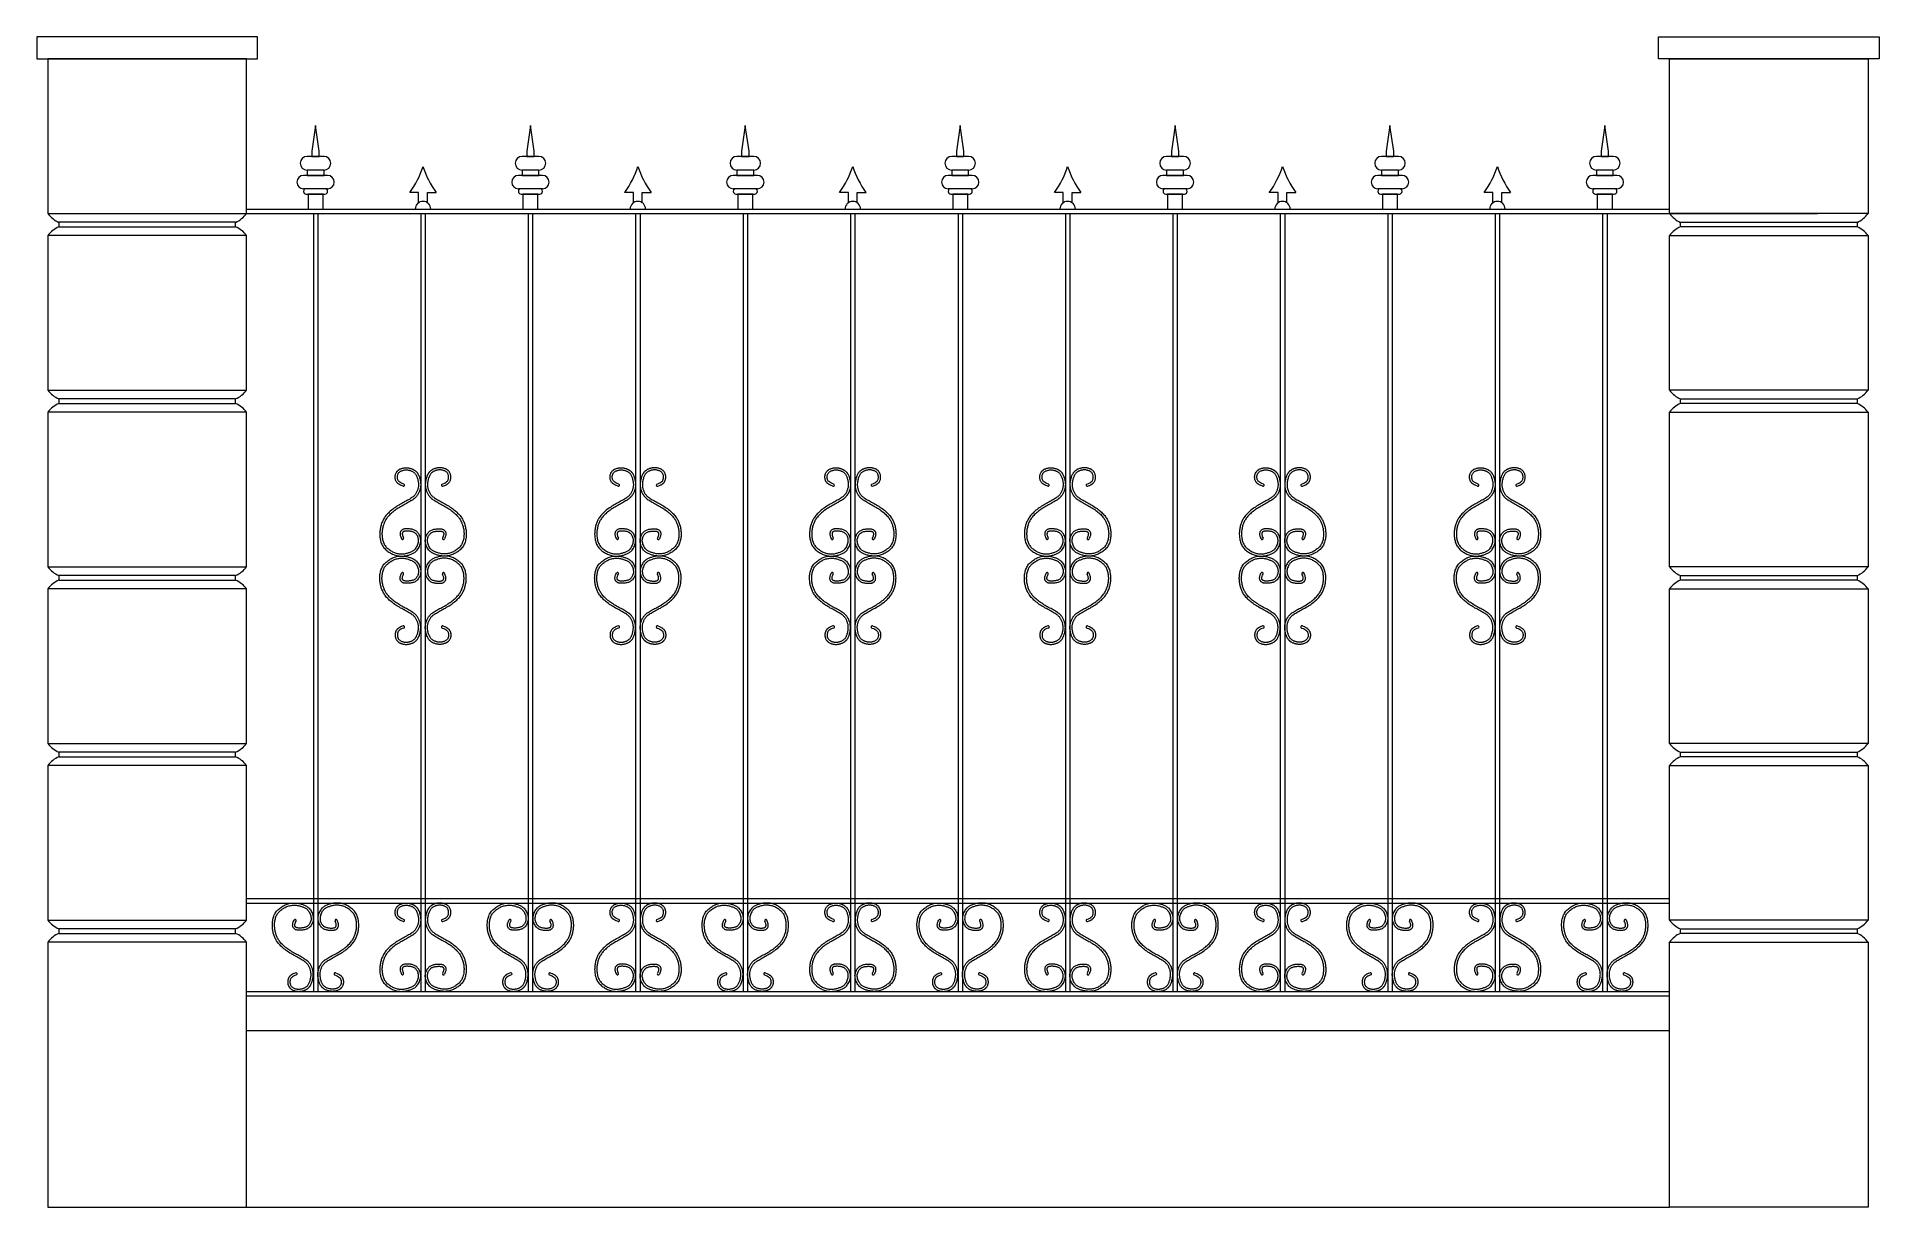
# Model space of a CAD drawing. Header units: millimetres. Extents: x -25 to 4147, y 0 to 2650.
import ezdxf

# ---------------------------------------------------------------- set-up
doc = ezdxf.new("R2010")
doc.units = ezdxf.units.MM
doc.layers.add('ceco.net 340', color=7, linetype='Continuous', lineweight=5)

msp = doc.modelspace()

# ---------------------------------------------------------------- linework, layer by layer
at = {"layer": 'ceco.net 340'}
for p, q in [((450, 2600), (0, 2600)), ((0, 2600), (0, 2250)), ((450, 2250), (450, 2600)), ((3672.1, 2250), (3672.1, 2600)), ((3672.1, 2600), (4122.1, 2600)), ((4122.1, 2600), (4122.1, 2250)), ((606.2, 2449.4), (597.7, 2391.4)), ((614.7, 2391.4), (606.2, 2449.4)), ((1092.8, 2449.4), (1084.3, 2391.4)), ((1101.3, 2391.4), (1092.8, 2449.4)), ((1579.4, 2449.4), (1570.9, 2391.4)), ((1588, 2391.4), (1579.4, 2449.4)), ((2066.1, 2449.4), (2057.6, 2391.4)), ((2074.6, 2391.4), (2066.1, 2449.4)), ((2552.7, 2449.4), (2544.2, 2391.4)), ((2561.2, 2391.4), (2552.7, 2449.4)), ((3039.3, 2449.4), (3030.8, 2391.4)), ((3047.8, 2391.4), (3039.3, 2449.4)), ((3525.9, 2449.4), (3517.4, 2391.4)), ((3534.5, 2391.4), (3525.9, 2449.4)), ((625.3, 2379.2), (587, 2379.2)), ((597.7, 2391.4), (597.7, 2379.2)), ((597.7, 2379.2), (614.7, 2379.2)), ((614.7, 2379.2), (614.7, 2391.4)), ((1112, 2379.2), (1073.7, 2379.2)), ((1084.3, 2391.4), (1084.3, 2379.2)), ((1084.3, 2379.2), (1101.3, 2379.2)), ((1101.3, 2379.2), (1101.3, 2391.4)), ((1598.6, 2379.2), (1560.3, 2379.2)), ((1570.9, 2391.4), (1570.9, 2379.2)), ((1570.9, 2379.2), (1588, 2379.2)), ((1588, 2379.2), (1588, 2391.4)), ((2085.2, 2379.2), (2046.9, 2379.2)), ((2057.6, 2391.4), (2057.6, 2379.2)), ((2057.6, 2379.2), (2074.6, 2379.2)), ((2074.6, 2379.2), (2074.6, 2391.4)), ((2571.8, 2379.2), (2533.5, 2379.2)), ((2544.2, 2391.4), (2544.2, 2379.2)), ((2544.2, 2379.2), (2561.2, 2379.2)), ((2561.2, 2379.2), (2561.2, 2391.4)), ((3058.5, 2379.2), (3020.2, 2379.2)), ((3030.8, 2391.4), (3030.8, 2379.2)), ((3030.8, 2379.2), (3047.8, 2379.2)), ((3047.8, 2379.2), (3047.8, 2391.4)), ((3545.1, 2379.2), (3506.8, 2379.2)), ((3517.4, 2391.4), (3517.4, 2379.2)), ((3517.4, 2379.2), (3534.5, 2379.2)), ((3534.5, 2379.2), (3534.5, 2391.4)), ((625.3, 2348.3), (587, 2348.3)), ((587, 2348.3), (587, 2336.1)), ((625.3, 2336.1), (625.3, 2348.3)), ((1112, 2348.3), (1073.7, 2348.3)), ((1073.7, 2348.3), (1073.7, 2336.1)), ((1112, 2336.1), (1112, 2348.3)), ((1598.6, 2348.3), (1560.3, 2348.3)), ((1560.3, 2348.3), (1560.3, 2336.1)), ((1598.6, 2336.1), (1598.6, 2348.3)), ((2085.2, 2348.3), (2046.9, 2348.3)), ((2046.9, 2348.3), (2046.9, 2336.1)), ((2085.2, 2336.1), (2085.2, 2348.3)), ((2571.8, 2348.3), (2533.5, 2348.3)), ((2533.5, 2348.3), (2533.5, 2336.1)), ((2571.8, 2336.1), (2571.8, 2348.3)), ((3058.5, 2348.3), (3020.2, 2348.3)), ((3020.2, 2348.3), (3020.2, 2336.1)), ((3058.5, 2336.1), (3058.5, 2348.3)), ((3545.1, 2348.3), (3506.8, 2348.3)), ((3506.8, 2348.3), (3506.8, 2336.1)), ((3545.1, 2336.1), (3545.1, 2348.3)), ((633.5, 2336.1), (578.8, 2336.1)), ((633.5, 2306.1), (578.8, 2306.1)), ((587, 2336.1), (625.3, 2336.1)), ((839.5, 2297.7), (819.5, 2297.7)), ((839.5, 2274.3), (839.5, 2297.7)), ((859.5, 2274.3), (859.5, 2297.7)), ((859.5, 2297.7), (879.5, 2297.7)), ((1120.2, 2336.1), (1065.5, 2336.1)), ((1120.2, 2306.1), (1065.5, 2306.1)), ((1073.7, 2336.1), (1112, 2336.1)), ((1326.1, 2297.7), (1306.1, 2297.7)), ((1326.1, 2274.3), (1326.1, 2297.7)), ((1346.1, 2274.3), (1346.1, 2297.7)), ((1346.1, 2297.7), (1366.1, 2297.7)), ((1606.8, 2336.1), (1552.1, 2336.1)), ((1606.8, 2306.1), (1552.1, 2306.1)), ((1560.3, 2336.1), (1598.6, 2336.1)), ((1812.8, 2297.7), (1792.8, 2297.7)), ((1812.8, 2274.3), (1812.8, 2297.7)), ((1832.8, 2274.3), (1832.8, 2297.7)), ((1832.8, 2297.7), (1852.8, 2297.7)), ((2093.4, 2336.1), (2038.7, 2336.1)), ((2093.4, 2306.1), (2038.7, 2306.1)), ((2046.9, 2336.1), (2085.2, 2336.1)), ((2299.4, 2297.7), (2279.4, 2297.7)), ((2299.4, 2274.3), (2299.4, 2297.7)), ((2319.4, 2274.3), (2319.4, 2297.7)), ((2319.4, 2297.7), (2339.4, 2297.7)), ((2580, 2336.1), (2525.3, 2336.1)), ((2580, 2306.1), (2525.3, 2306.1)), ((2533.5, 2336.1), (2571.8, 2336.1)), ((2786, 2297.7), (2766, 2297.7)), ((2786, 2274.3), (2786, 2297.7)), ((2806, 2274.3), (2806, 2297.7)), ((2806, 2297.7), (2826, 2297.7)), ((3066.7, 2336.1), (3012, 2336.1)), ((3066.7, 2306.1), (3012, 2306.1)), ((3020.2, 2336.1), (3058.5, 2336.1)), ((3272.6, 2297.7), (3252.6, 2297.7)), ((3272.6, 2274.3), (3272.6, 2297.7)), ((3292.6, 2274.3), (3292.6, 2297.7)), ((3292.6, 2297.7), (3312.6, 2297.7)), ((3553.3, 2336.1), (3498.6, 2336.1)), ((3553.3, 2306.1), (3498.6, 2306.1)), ((3506.8, 2336.1), (3545.1, 2336.1)), ((450, 2260), (3672.1, 2260)), ((584.9, 2294), (627.5, 2294)), ((1071.5, 2294), (1114.1, 2294)), ((1558.2, 2294), (1600.7, 2294)), ((2044.8, 2294), (2087.3, 2294)), ((2531.4, 2294), (2574, 2294)), ((3018, 2294), (3060.6, 2294)), ((3504.7, 2294), (3547.2, 2294)), ((0, 2250), (450, 2250)), ((425, 2230), (25, 2230)), ((25, 2230), (25, 2220)), ((25, 2220), (425, 2220)), ((425, 2220), (425, 2230)), ((450, 2250), (4007.6, 2250)), ((601.2, 2250), (601.2, 488.6)), ((611.2, 2250), (611.2, 488.6)), ((844.5, 2250), (844.5, 488.6)), ((854.5, 2250), (854.5, 488.6)), ((1087.8, 2250), (1087.8, 488.6)), ((1097.8, 2250), (1097.8, 488.6)), ((1331.1, 2250), (1331.1, 488.6)), ((1341.1, 2250), (1341.1, 488.6)), ((1574.4, 2250), (1574.4, 488.6)), ((1584.4, 2250), (1584.4, 488.6)), ((1817.8, 2250), (1817.8, 488.6)), ((1827.8, 2250), (1827.8, 488.6)), ((2061.1, 2250), (2061.1, 488.6)), ((2071.1, 2250), (2071.1, 488.6)), ((2304.4, 2250), (2304.4, 488.6)), ((2314.4, 2250), (2314.4, 488.6)), ((2547.7, 2250), (2547.7, 488.6)), ((2557.7, 2250), (2557.7, 488.6)), ((2791, 2250), (2791, 488.6)), ((2801, 2250), (2801, 488.6)), ((3034.3, 2250), (3034.3, 488.6)), ((3044.3, 2250), (3044.3, 488.6)), ((3277.6, 2250), (3277.6, 488.6)), ((3287.6, 2250), (3287.6, 488.6)), ((3520.9, 2250), (3520.9, 488.6)), ((3530.9, 2250), (3530.9, 488.6)), ((4122.1, 2250), (3672.1, 2250)), ((3697.1, 2230), (4097.1, 2230)), ((3697.1, 2220), (3697.1, 2230)), ((4097.1, 2220), (3697.1, 2220)), ((4097.1, 2230), (4097.1, 2220)), ((450, 2200), (0, 2200)), ((0, 2200), (0, 1850)), ((450, 1850), (450, 2200)), ((3672.1, 1850), (3672.1, 2200)), ((3672.1, 2200), (4122.1, 2200)), ((4122.1, 2200), (4122.1, 1850)), ((0, 1850), (450, 1850)), ((4122.1, 1850), (3672.1, 1850)), ((450, 1800), (0, 1800)), ((0, 1800), (0, 1450)), ((425, 1830), (25, 1830)), ((25, 1830), (25, 1820)), ((25, 1820), (425, 1820)), ((425, 1820), (425, 1830)), ((450, 1450), (450, 1800)), ((3672.1, 1450), (3672.1, 1800)), ((3672.1, 1800), (4122.1, 1800)), ((3697.1, 1830), (4097.1, 1830)), ((3697.1, 1820), (3697.1, 1830)), ((4097.1, 1820), (3697.1, 1820)), ((4097.1, 1830), (4097.1, 1820)), ((4122.1, 1800), (4122.1, 1450)), ((0, 1450), (450, 1450)), ((425, 1430), (25, 1430)), ((25, 1430), (25, 1420)), ((25, 1420), (425, 1420)), ((425, 1420), (425, 1430)), ((4122.1, 1450), (3672.1, 1450)), ((3697.1, 1430), (4097.1, 1430)), ((3697.1, 1420), (3697.1, 1430)), ((4097.1, 1420), (3697.1, 1420)), ((4097.1, 1430), (4097.1, 1420)), ((450, 1400), (0, 1400)), ((0, 1400), (0, 1050)), ((450, 1050), (450, 1400)), ((3672.1, 1050), (3672.1, 1400)), ((3672.1, 1400), (4122.1, 1400)), ((4122.1, 1400), (4122.1, 1050)), ((0, 1050), (450, 1050)), ((4122.1, 1050), (3672.1, 1050)), ((425, 1030), (25, 1030)), ((25, 1030), (25, 1020)), ((25, 1020), (425, 1020)), ((425, 1020), (425, 1030)), ((3697.1, 1030), (4097.1, 1030)), ((3697.1, 1020), (3697.1, 1030)), ((4097.1, 1020), (3697.1, 1020)), ((4097.1, 1030), (4097.1, 1020)), ((450, 1000), (0, 1000)), ((0, 1000), (0, 650)), ((450, 650), (450, 1000)), ((3672.1, 650), (3672.1, 1000)), ((3672.1, 1000), (4122.1, 1000)), ((4122.1, 1000), (4122.1, 650)), ((450, 698.6), (3672.1, 698.6)), ((450, 688.6), (3672.1, 688.6)), ((854.5, 688.6), (854.5, 488.6)), ((1341.1, 688.6), (1341.1, 488.6)), ((1827.8, 688.6), (1827.8, 488.6)), ((2314.4, 688.6), (2314.4, 488.6)), ((2801, 688.6), (2801, 488.6)), ((3287.6, 688.6), (3287.6, 488.6)), ((0, 650), (450, 650)), ((425, 630), (25, 630)), ((25, 630), (25, 620)), ((425, 620), (425, 630)), ((4122.1, 650), (3672.1, 650)), ((3697.1, 630), (4097.1, 630)), ((3697.1, 620), (3697.1, 630)), ((4097.1, 630), (4097.1, 620)), ((25, 620), (425, 620)), ((4097.1, 620), (3697.1, 620)), ((450, 488.6), (3672.1, 488.6)), ((450, 478.6), (3672.1, 478.6)), ((450, 400), (3672.1, 400)), ((450, 0), (3672.1, 0))]:
    msp.add_line(p, q, dxfattribs=at)
for points in [[(-25, 2600), (475, 2600), (475, 2650), (-25, 2650)], [(4147.1, 2600), (3647.1, 2600), (3647.1, 2650), (4147.1, 2650)], [(589.2, 2260), (623.2, 2260), (623.2, 2294), (589.2, 2294)], [(1075.8, 2260), (1109.8, 2260), (1109.8, 2294), (1075.8, 2294)], [(1562.4, 2260), (1596.5, 2260), (1596.5, 2294), (1562.4, 2294)], [(2049.1, 2260), (2083.1, 2260), (2083.1, 2294), (2049.1, 2294)], [(2535.7, 2260), (2569.7, 2260), (2569.7, 2294), (2535.7, 2294)], [(3022.3, 2260), (3056.3, 2260), (3056.3, 2294), (3022.3, 2294)], [(3508.9, 2260), (3543, 2260), (3543, 2294), (3508.9, 2294)], [(0, 0), (450, 0), (450, 600), (0, 600)], [(4122.1, 0), (3672.1, 0), (3672.1, 600), (4122.1, 600)]]:
    msp.add_lwpolyline(points, close=True, dxfattribs=at)
for points in [[(806.3, 1637.3), (802.5, 1638.7), (799.5, 1640.1), (797.2, 1641.4), (795.5, 1642.8), (794.2, 1644.1), (793.3, 1645.4), (792.7, 1646.6), (792.3, 1647.9), (791.9, 1649.1), (791.7, 1650.3), (791.5, 1651.5), (791.4, 1652.6), (791.4, 1653.8), (791.5, 1654.9), (791.6, 1656), (791.8, 1657.1), (792.2, 1658.2), (792.6, 1659.3), (793.1, 1660.3), (793.6, 1661.4), (794.3, 1662.3), (795.1, 1663.3), (795.9, 1664.2), (796.9, 1665), (797.9, 1665.7), (799.1, 1666.4), (800.3, 1667), (801.5, 1667.5), (802.8, 1668), (804.1, 1668.4), (805.5, 1668.7), (806.8, 1669), (808.2, 1669.2), (809.5, 1669.3), (810.8, 1669.3), (812.1, 1669.3), (813.4, 1669.3), (814.7, 1669.2), (816, 1669), (817.3, 1668.7), (818.6, 1668.5), (819.9, 1668.1), (821.1, 1667.7), (822.4, 1667.3), (823.6, 1666.7), (824.8, 1666.2), (825.9, 1665.6), (827, 1664.9), (828.1, 1664.2), (829.1, 1663.5), (830.1, 1662.6), (831.1, 1661.7), (832, 1660.7), (832.8, 1659.5), (833.6, 1658.3), (834.4, 1656.9), (835.1, 1655.4), (835.8, 1653.7), (836.5, 1652), (837, 1650.2), (837.6, 1648.3), (838, 1646.4), (838.4, 1644.6), (838.7, 1642.7), (839, 1641), (839.2, 1639.2), (839.3, 1637.5), (839.3, 1635.9), (839.3, 1634.3), (839.2, 1632.7), (839, 1631.1), (838.7, 1629.5), (838.4, 1627.9), (838, 1626.4), (837.5, 1624.8), (837, 1623.3), (836.4, 1621.8), (835.7, 1620.3), (835, 1618.9), (834.3, 1617.5), (833.5, 1616.1), (832.7, 1614.8), (831.8, 1613.5), (830.8, 1612.3), (829.6, 1611), (828.4, 1609.8), (826.9, 1608.6), (825.3, 1607.3), (823.4, 1606), (821.4, 1604.7), (819.3, 1603.4), (816.9, 1602), (814.5, 1600.6), (812, 1599.2), (809.4, 1597.8), (806.7, 1596.4), (804.1, 1594.9), (801.4, 1593.4), (798.7, 1591.9), (796, 1590.4), (793.3, 1588.8), (790.6, 1587.1), (788, 1585.4), (785.4, 1583.6), (782.8, 1581.8), (780.3, 1579.9), (777.8, 1577.9), (775.5, 1575.9), (773.2, 1573.9), (771.1, 1571.8), (769.1, 1569.8), (767.2, 1567.8), (765.6, 1565.8), (764, 1563.9), (762.7, 1561.9), (761.4, 1560), (760.3, 1558.1), (759.2, 1556.2), (758.3, 1554.2), (757.4, 1552.3), (756.5, 1550.3), (755.8, 1548.3), (755.1, 1546.3), (754.4, 1544.2), (753.8, 1542.1), (753.3, 1539.9), (752.9, 1537.7), (752.5, 1535.5), (752.2, 1533.2), (751.9, 1530.8), (751.7, 1528.4), (751.6, 1526), (751.6, 1523.6), (751.7, 1521.1), (751.9, 1518.6), (752.1, 1516.1), (752.5, 1513.6), (752.9, 1511.1), (753.5, 1508.6), (754.2, 1506.1), (755, 1503.7), (756, 1501.4), (757.1, 1499.2), (758.3, 1497), (759.6, 1495), (761.1, 1493.1), (762.7, 1491.2), (764.4, 1489.5), (766.2, 1487.9), (768.1, 1486.4), (770.1, 1484.9), (772.1, 1483.5), (774.1, 1482.2), (776.2, 1480.9), (778.4, 1479.8), (780.6, 1478.7), (782.8, 1477.7), (785, 1476.8), (787.4, 1476.1), (789.7, 1475.5), (792.1, 1475), (794.5, 1474.6), (797, 1474.4), (799.4, 1474.3), (801.8, 1474.2), (804.2, 1474.3), (806.5, 1474.5), (808.8, 1474.8), (810.9, 1475.2), (813, 1475.6), (815.1, 1476.1), (817, 1476.7), (818.9, 1477.3), (820.8, 1478), (822.5, 1478.6), (824.3, 1479.3), (825.9, 1480), (827.5, 1480.8), (829.1, 1481.6), (830.7, 1482.5), (832.2, 1483.6), (833.6, 1484.8), (835.1, 1486.3), (836.5, 1487.9), (837.9, 1489.9), (839.3, 1492), (840.6, 1494.4), (841.7, 1496.9), (842.7, 1499.5), (843.5, 1502.2), (844.1, 1505), (844.4, 1507.7), (844.4, 1510.4), (844.2, 1513), (843.7, 1515.6), (843, 1518), (842.1, 1520.3), (841.1, 1522.5), (839.9, 1524.4), (838.7, 1526.2), (837.4, 1527.8), (836, 1529.2), (834.6, 1530.5), (833.1, 1531.5), (831.5, 1532.4), (829.9, 1533.2), (828.2, 1533.9), (826.4, 1534.4), (824.6, 1534.9), (822.7, 1535.2), (820.9, 1535.5), (819, 1535.8), (817.1, 1535.9), (815.3, 1536), (813.6, 1536), (811.9, 1536), (810.4, 1535.9), (809, 1535.8), (807.6, 1535.6), (806.4, 1535.3), (805.3, 1535), (804.2, 1534.6), (803.2, 1534.2), (802.3, 1533.7), (801.5, 1533.1), (800.7, 1532.4), (800, 1531.6), (799.4, 1530.8), (798.8, 1529.9), (798.4, 1528.9), (798, 1527.8), (797.8, 1526.7), (797.6, 1525.5), (797.6, 1524.1), (797.7, 1522.7), (797.9, 1521.1), (798.4, 1519.4), (799, 1517.5), (799.8, 1515.4), (800.9, 1513)], [(892.7, 1637.3), (896.5, 1638.7), (899.5, 1640.1), (901.8, 1641.4), (903.6, 1642.8), (904.8, 1644.1), (905.7, 1645.4), (906.3, 1646.6), (906.8, 1647.9), (907.1, 1649.1), (907.3, 1650.3), (907.5, 1651.5), (907.6, 1652.6), (907.6, 1653.8), (907.6, 1654.9), (907.4, 1656), (907.2, 1657.1), (906.8, 1658.2), (906.4, 1659.3), (905.9, 1660.3), (905.4, 1661.4), (904.7, 1662.3), (903.9, 1663.3), (903.1, 1664.2), (902.1, 1665), (901.1, 1665.7), (899.9, 1666.4), (898.7, 1667), (897.5, 1667.5), (896.2, 1668), (894.9, 1668.4), (893.5, 1668.7), (892.2, 1669), (890.8, 1669.2), (889.5, 1669.3), (888.2, 1669.3), (886.9, 1669.3), (885.6, 1669.3), (884.3, 1669.2), (883, 1669), (881.7, 1668.7), (880.4, 1668.5), (879.2, 1668.1), (877.9, 1667.7), (876.7, 1667.3), (875.4, 1666.7), (874.3, 1666.2), (873.1, 1665.6), (872, 1664.9), (870.9, 1664.2), (869.9, 1663.5), (868.9, 1662.6), (867.9, 1661.7), (867, 1660.7), (866.2, 1659.5), (865.4, 1658.3), (864.6, 1656.9), (863.9, 1655.4), (863.2, 1653.7), (862.6, 1652), (862, 1650.2), (861.5, 1648.3), (861, 1646.4), (860.6, 1644.6), (860.3, 1642.7), (860, 1641), (859.8, 1639.2), (859.7, 1637.5), (859.7, 1635.9), (859.7, 1634.3), (859.9, 1632.7), (860, 1631.1), (860.3, 1629.5), (860.6, 1627.9), (861, 1626.4), (861.5, 1624.8), (862, 1623.3), (862.6, 1621.8), (863.3, 1620.3), (864, 1618.9), (864.7, 1617.5), (865.5, 1616.1), (866.3, 1614.8), (867.2, 1613.5), (868.2, 1612.3), (869.4, 1611), (870.7, 1609.8), (872.1, 1608.6), (873.7, 1607.3), (875.6, 1606), (877.6, 1604.7), (879.8, 1603.4), (882.1, 1602), (884.5, 1600.6), (887, 1599.2), (889.6, 1597.8), (892.3, 1596.4), (894.9, 1594.9), (897.6, 1593.4), (900.3, 1591.9), (903, 1590.4), (905.7, 1588.8), (908.4, 1587.1), (911, 1585.4), (913.7, 1583.6), (916.2, 1581.8), (918.7, 1579.9), (921.2, 1577.9), (923.5, 1575.9), (925.8, 1573.9), (927.9, 1571.8), (929.9, 1569.8), (931.8, 1567.8), (933.4, 1565.8), (935, 1563.9), (936.4, 1561.9), (937.6, 1560), (938.8, 1558.1), (939.8, 1556.2), (940.8, 1554.2), (941.6, 1552.3), (942.5, 1550.3), (943.2, 1548.3), (943.9, 1546.3), (944.6, 1544.2), (945.2, 1542.1), (945.7, 1539.9), (946.1, 1537.7), (946.5, 1535.5), (946.9, 1533.2), (947.1, 1530.8), (947.3, 1528.4), (947.4, 1526), (947.4, 1523.6), (947.3, 1521.1), (947.2, 1518.6), (946.9, 1516.1), (946.5, 1513.6), (946.1, 1511.1), (945.5, 1508.6), (944.8, 1506.1), (944, 1503.7), (943, 1501.4), (941.9, 1499.2), (940.7, 1497), (939.4, 1495), (937.9, 1493.1), (936.3, 1491.2), (934.6, 1489.5), (932.8, 1487.9), (930.9, 1486.4), (928.9, 1484.9), (926.9, 1483.5), (924.9, 1482.2), (922.8, 1480.9), (920.6, 1479.8), (918.5, 1478.7), (916.2, 1477.7), (914, 1476.8), (911.7, 1476.1), (909.3, 1475.5), (906.9, 1475), (904.5, 1474.6), (902.1, 1474.4), (899.6, 1474.3), (897.2, 1474.2), (894.8, 1474.3), (892.5, 1474.5), (890.3, 1474.8), (888.1, 1475.2), (886, 1475.6), (883.9, 1476.1), (882, 1476.7), (880.1, 1477.3), (878.2, 1478), (876.5, 1478.6), (874.8, 1479.3), (873.1, 1480), (871.5, 1480.8), (869.9, 1481.6), (868.4, 1482.5), (866.9, 1483.6), (865.4, 1484.8), (863.9, 1486.3), (862.5, 1487.9), (861.1, 1489.9), (859.7, 1492), (858.4, 1494.4), (857.3, 1496.9), (856.3, 1499.5), (855.5, 1502.2), (854.9, 1505), (854.6, 1507.7), (854.6, 1510.4), (854.8, 1513), (855.3, 1515.6), (856, 1518), (856.9, 1520.3), (857.9, 1522.5), (859.1, 1524.4), (860.3, 1526.2), (861.6, 1527.8), (863, 1529.2), (864.4, 1530.5), (865.9, 1531.5), (867.5, 1532.4), (869.1, 1533.2), (870.8, 1533.9), (872.6, 1534.4), (874.4, 1534.9), (876.3, 1535.2), (878.1, 1535.5), (880, 1535.8), (881.9, 1535.9), (883.7, 1536), (885.4, 1536), (887.1, 1536), (888.6, 1535.9), (890, 1535.8), (891.4, 1535.6), (892.6, 1535.3), (893.7, 1535), (894.8, 1534.6), (895.8, 1534.2), (896.7, 1533.7), (897.5, 1533.1), (898.3, 1532.4), (899, 1531.6), (899.6, 1530.8), (900.2, 1529.9), (900.6, 1528.9), (901, 1527.8), (901.2, 1526.7), (901.4, 1525.5), (901.4, 1524.1), (901.3, 1522.7), (901.1, 1521.1), (900.7, 1519.4), (900, 1517.5), (899.2, 1515.4), (898.1, 1513)], [(1292.9, 1637.3), (1289.2, 1638.7), (1286.2, 1640.1), (1283.8, 1641.4), (1282.1, 1642.8), (1280.8, 1644.1), (1279.9, 1645.4), (1279.3, 1646.6), (1278.9, 1647.9), (1278.5, 1649.1), (1278.3, 1650.3), (1278.1, 1651.5), (1278, 1652.6), (1278, 1653.8), (1278.1, 1654.9), (1278.2, 1656), (1278.5, 1657.1), (1278.8, 1658.2), (1279.2, 1659.3), (1279.7, 1660.3), (1280.3, 1661.4), (1280.9, 1662.3), (1281.7, 1663.3), (1282.6, 1664.2), (1283.5, 1665), (1284.6, 1665.7), (1285.7, 1666.4), (1286.9, 1667), (1288.1, 1667.5), (1289.4, 1668), (1290.8, 1668.4), (1292.1, 1668.7), (1293.5, 1669), (1294.8, 1669.2), (1296.1, 1669.3), (1297.4, 1669.3), (1298.8, 1669.3), (1300.1, 1669.3), (1301.4, 1669.2), (1302.6, 1669), (1303.9, 1668.7), (1305.2, 1668.5), (1306.5, 1668.1), (1307.7, 1667.7), (1309, 1667.3), (1310.2, 1666.7), (1311.4, 1666.2), (1312.5, 1665.6), (1313.7, 1664.9), (1314.7, 1664.2), (1315.8, 1663.5), (1316.7, 1662.6), (1317.7, 1661.7), (1318.6, 1660.7), (1319.4, 1659.5), (1320.3, 1658.3), (1321, 1656.9), (1321.8, 1655.4), (1322.4, 1653.7), (1323.1, 1652), (1323.7, 1650.2), (1324.2, 1648.3), (1324.6, 1646.4), (1325, 1644.6), (1325.4, 1642.7), (1325.6, 1641), (1325.8, 1639.2), (1325.9, 1637.5), (1325.9, 1635.9), (1325.9, 1634.3), (1325.8, 1632.7), (1325.6, 1631.1), (1325.3, 1629.5), (1325, 1627.9), (1324.6, 1626.4), (1324.1, 1624.8), (1323.6, 1623.3), (1323, 1621.8), (1322.4, 1620.3), (1321.7, 1618.9), (1320.9, 1617.5), (1320.2, 1616.1), (1319.3, 1614.8), (1318.4, 1613.5), (1317.4, 1612.3), (1316.3, 1611), (1315, 1609.8), (1313.5, 1608.6), (1311.9, 1607.3), (1310.1, 1606), (1308.1, 1604.7), (1305.9, 1603.4), (1303.6, 1602), (1301.1, 1600.6), (1298.6, 1599.2), (1296, 1597.8), (1293.4, 1596.4), (1290.7, 1594.9), (1288, 1593.4), (1285.3, 1591.9), (1282.6, 1590.4), (1279.9, 1588.8), (1277.2, 1587.1), (1274.6, 1585.4), (1272, 1583.6), (1269.4, 1581.8), (1266.9, 1579.9), (1264.4, 1577.9), (1262.1, 1575.9), (1259.8, 1573.9), (1257.7, 1571.8), (1255.7, 1569.8), (1253.9, 1567.8), (1252.2, 1565.8), (1250.7, 1563.9), (1249.3, 1561.9), (1248, 1560), (1246.9, 1558.1), (1245.8, 1556.2), (1244.9, 1554.2), (1244, 1552.3), (1243.2, 1550.3), (1242.4, 1548.3), (1241.7, 1546.3), (1241, 1544.2), (1240.5, 1542.1), (1239.9, 1539.9), (1239.5, 1537.7), (1239.1, 1535.5), (1238.8, 1533.2), (1238.5, 1530.8), (1238.3, 1528.4), (1238.3, 1526), (1238.2, 1523.6), (1238.3, 1521.1), (1238.5, 1518.6), (1238.7, 1516.1), (1239.1, 1513.6), (1239.6, 1511.1), (1240.1, 1508.6), (1240.8, 1506.1), (1241.7, 1503.7), (1242.6, 1501.4), (1243.7, 1499.2), (1244.9, 1497), (1246.3, 1495), (1247.7, 1493.1), (1249.4, 1491.2), (1251.1, 1489.5), (1252.9, 1487.9), (1254.8, 1486.4), (1256.7, 1484.9), (1258.7, 1483.5), (1260.8, 1482.2), (1262.9, 1480.9), (1265, 1479.8), (1267.2, 1478.7), (1269.4, 1477.7), (1271.7, 1476.8), (1274, 1476.1), (1276.3, 1475.5), (1278.7, 1475), (1281.1, 1474.6), (1283.6, 1474.4), (1286, 1474.3), (1288.4, 1474.2), (1290.8, 1474.3), (1293.1, 1474.5), (1295.4, 1474.8), (1297.6, 1475.2), (1299.7, 1475.6), (1301.7, 1476.1), (1303.7, 1476.7), (1305.6, 1477.3), (1307.4, 1478), (1309.2, 1478.6), (1310.9, 1479.3), (1312.5, 1480), (1314.2, 1480.8), (1315.7, 1481.6), (1317.3, 1482.5), (1318.8, 1483.6), (1320.3, 1484.8), (1321.7, 1486.3), (1323.1, 1487.9), (1324.6, 1489.9), (1325.9, 1492), (1327.2, 1494.4), (1328.3, 1496.9), (1329.3, 1499.5), (1330.1, 1502.2), (1330.7, 1505), (1331, 1507.7), (1331.1, 1510.4), (1330.8, 1513), (1330.3, 1515.6), (1329.6, 1518), (1328.7, 1520.3), (1327.7, 1522.5), (1326.6, 1524.4), (1325.3, 1526.2), (1324, 1527.8), (1322.6, 1529.2), (1321.2, 1530.5), (1319.7, 1531.5), (1318.1, 1532.4), (1316.5, 1533.2), (1314.8, 1533.9), (1313, 1534.4), (1311.2, 1534.9), (1309.4, 1535.2), (1307.5, 1535.5), (1305.6, 1535.8), (1303.8, 1535.9), (1302, 1536), (1300.2, 1536), (1298.6, 1536), (1297, 1535.9), (1295.6, 1535.8), (1294.3, 1535.6), (1293, 1535.3), (1291.9, 1535), (1290.8, 1534.6), (1289.9, 1534.2), (1288.9, 1533.7), (1288.1, 1533.1), (1287.3, 1532.4), (1286.6, 1531.6), (1286, 1530.8), (1285.5, 1529.9), (1285, 1528.9), (1284.7, 1527.8), (1284.4, 1526.7), (1284.2, 1525.5), (1284.2, 1524.1), (1284.3, 1522.7), (1284.6, 1521.1), (1285, 1519.4), (1285.6, 1517.5), (1286.4, 1515.4), (1287.5, 1513)], [(1379.3, 1637.3), (1383.1, 1638.7), (1386.1, 1640.1), (1388.4, 1641.4), (1390.2, 1642.8), (1391.5, 1644.1), (1392.3, 1645.4), (1393, 1646.6), (1393.4, 1647.9), (1393.7, 1649.1), (1394, 1650.3), (1394.1, 1651.5), (1394.2, 1652.6), (1394.2, 1653.8), (1394.2, 1654.9), (1394, 1656), (1393.8, 1657.1), (1393.5, 1658.2), (1393.1, 1659.3), (1392.6, 1660.3), (1392, 1661.4), (1391.3, 1662.3), (1390.6, 1663.3), (1389.7, 1664.2), (1388.7, 1665), (1387.7, 1665.7), (1386.6, 1666.4), (1385.4, 1667), (1384.1, 1667.5), (1382.8, 1668), (1381.5, 1668.4), (1380.1, 1668.7), (1378.8, 1669), (1377.5, 1669.2), (1376.1, 1669.3), (1374.8, 1669.3), (1373.5, 1669.3), (1372.2, 1669.3), (1370.9, 1669.2), (1369.6, 1669), (1368.3, 1668.7), (1367.1, 1668.5), (1365.8, 1668.1), (1364.5, 1667.7), (1363.3, 1667.3), (1362.1, 1666.7), (1360.9, 1666.2), (1359.7, 1665.6), (1358.6, 1664.9), (1357.5, 1664.2), (1356.5, 1663.5), (1355.5, 1662.6), (1354.6, 1661.7), (1353.7, 1660.7), (1352.8, 1659.5), (1352, 1658.3), (1351.2, 1656.9), (1350.5, 1655.4), (1349.8, 1653.7), (1349.2, 1652), (1348.6, 1650.2), (1348.1, 1648.3), (1347.6, 1646.4), (1347.2, 1644.6), (1346.9, 1642.7), (1346.7, 1641), (1346.5, 1639.2), (1346.4, 1637.5), (1346.3, 1635.9), (1346.4, 1634.3), (1346.5, 1632.7), (1346.7, 1631.1), (1346.9, 1629.5), (1347.3, 1627.9), (1347.7, 1626.4), (1348.1, 1624.8), (1348.7, 1623.3), (1349.3, 1621.8), (1349.9, 1620.3), (1350.6, 1618.9), (1351.3, 1617.5), (1352.1, 1616.1), (1352.9, 1614.8), (1353.8, 1613.5), (1354.9, 1612.3), (1356, 1611), (1357.3, 1609.8), (1358.7, 1608.6), (1360.4, 1607.3), (1362.2, 1606), (1364.2, 1604.7), (1366.4, 1603.4), (1368.7, 1602), (1371.1, 1600.6), (1373.7, 1599.2), (1376.3, 1597.8), (1378.9, 1596.4), (1381.6, 1594.9), (1384.3, 1593.4), (1387, 1591.9), (1389.7, 1590.4), (1392.3, 1588.8), (1395, 1587.1), (1397.7, 1585.4), (1400.3, 1583.6), (1402.9, 1581.8), (1405.4, 1579.9), (1407.8, 1577.9), (1410.2, 1575.9), (1412.4, 1573.9), (1414.6, 1571.8), (1416.5, 1569.8), (1418.4, 1567.8), (1420.1, 1565.8), (1421.6, 1563.9), (1423, 1561.9), (1424.2, 1560), (1425.4, 1558.1), (1426.4, 1556.2), (1427.4, 1554.2), (1428.3, 1552.3), (1429.1, 1550.3), (1429.9, 1548.3), (1430.6, 1546.3), (1431.2, 1544.2), (1431.8, 1542.1), (1432.3, 1539.9), (1432.8, 1537.7), (1433.2, 1535.5), (1433.5, 1533.2), (1433.7, 1530.8), (1433.9, 1528.4), (1434, 1526), (1434, 1523.6), (1434, 1521.1), (1433.8, 1518.6), (1433.5, 1516.1), (1433.2, 1513.6), (1432.7, 1511.1), (1432.1, 1508.6), (1431.4, 1506.1), (1430.6, 1503.7), (1429.7, 1501.4), (1428.6, 1499.2), (1427.4, 1497), (1426, 1495), (1424.5, 1493.1), (1422.9, 1491.2), (1421.2, 1489.5), (1419.4, 1487.9), (1417.5, 1486.4), (1415.6, 1484.9), (1413.5, 1483.5), (1411.5, 1482.2), (1409.4, 1480.9), (1407.3, 1479.8), (1405.1, 1478.7), (1402.9, 1477.7), (1400.6, 1476.8), (1398.3, 1476.1), (1395.9, 1475.5), (1393.5, 1475), (1391.1, 1474.6), (1388.7, 1474.4), (1386.3, 1474.3), (1383.8, 1474.2), (1381.5, 1474.3), (1379.1, 1474.5), (1376.9, 1474.8), (1374.7, 1475.2), (1372.6, 1475.6), (1370.6, 1476.1), (1368.6, 1476.7), (1366.7, 1477.3), (1364.9, 1478), (1363.1, 1478.6), (1361.4, 1479.3), (1359.7, 1480), (1358.1, 1480.8), (1356.5, 1481.6), (1355, 1482.5), (1353.5, 1483.6), (1352, 1484.8), (1350.5, 1486.3), (1349.1, 1487.9), (1347.7, 1489.9), (1346.3, 1492), (1345.1, 1494.4), (1343.9, 1496.9), (1342.9, 1499.5), (1342.1, 1502.2), (1341.5, 1505), (1341.2, 1507.7), (1341.2, 1510.4), (1341.5, 1513), (1341.9, 1515.6), (1342.6, 1518), (1343.5, 1520.3), (1344.5, 1522.5), (1345.7, 1524.4), (1346.9, 1526.2), (1348.3, 1527.8), (1349.6, 1529.2), (1351.1, 1530.5), (1352.6, 1531.5), (1354.1, 1532.4), (1355.8, 1533.2), (1357.5, 1533.9), (1359.2, 1534.4), (1361, 1534.9), (1362.9, 1535.2), (1364.8, 1535.5), (1366.7, 1535.8), (1368.5, 1535.9), (1370.3, 1536), (1372, 1536), (1373.7, 1536), (1375.2, 1535.9), (1376.7, 1535.8), (1378, 1535.6), (1379.2, 1535.3), (1380.4, 1535), (1381.4, 1534.6), (1382.4, 1534.2), (1383.3, 1533.7), (1384.2, 1533.1), (1384.9, 1532.4), (1385.6, 1531.6), (1386.3, 1530.8), (1386.8, 1529.9), (1387.2, 1528.9), (1387.6, 1527.8), (1387.9, 1526.7), (1388, 1525.5), (1388.1, 1524.1), (1388, 1522.7), (1387.7, 1521.1), (1387.3, 1519.4), (1386.7, 1517.5), (1385.8, 1515.4), (1384.8, 1513)], [(1779.6, 1637.3), (1775.8, 1638.7), (1772.8, 1640.1), (1770.5, 1641.4), (1768.7, 1642.8), (1767.4, 1644.1), (1766.5, 1645.4), (1765.9, 1646.6), (1765.5, 1647.9), (1765.2, 1649.1), (1764.9, 1650.3), (1764.7, 1651.5), (1764.7, 1652.6), (1764.6, 1653.8), (1764.7, 1654.9), (1764.9, 1656), (1765.1, 1657.1), (1765.4, 1658.2), (1765.8, 1659.3), (1766.3, 1660.3), (1766.9, 1661.4), (1767.6, 1662.3), (1768.3, 1663.3), (1769.2, 1664.2), (1770.1, 1665), (1771.2, 1665.7), (1772.3, 1666.4), (1773.5, 1667), (1774.8, 1667.5), (1776.1, 1668), (1777.4, 1668.4), (1778.7, 1668.7), (1780.1, 1669), (1781.4, 1669.2), (1782.8, 1669.3), (1784.1, 1669.3), (1785.4, 1669.3), (1786.7, 1669.3), (1788, 1669.2), (1789.3, 1669), (1790.6, 1668.7), (1791.8, 1668.5), (1793.1, 1668.1), (1794.4, 1667.7), (1795.6, 1667.3), (1796.8, 1666.7), (1798, 1666.2), (1799.2, 1665.6), (1800.3, 1664.9), (1801.4, 1664.2), (1802.4, 1663.5), (1803.4, 1662.6), (1804.3, 1661.7), (1805.2, 1660.7), (1806.1, 1659.5), (1806.9, 1658.3), (1807.7, 1656.9), (1808.4, 1655.4), (1809.1, 1653.7), (1809.7, 1652), (1810.3, 1650.2), (1810.8, 1648.3), (1811.3, 1646.4), (1811.7, 1644.6), (1812, 1642.7), (1812.2, 1641), (1812.4, 1639.2), (1812.5, 1637.5), (1812.6, 1635.9), (1812.5, 1634.3), (1812.4, 1632.7), (1812.2, 1631.1), (1812, 1629.5), (1811.6, 1627.9), (1811.2, 1626.4), (1810.7, 1624.8), (1810.2, 1623.3), (1809.6, 1621.8), (1809, 1620.3), (1808.3, 1618.9), (1807.6, 1617.5), (1806.8, 1616.1), (1806, 1614.8), (1805, 1613.5), (1804, 1612.3), (1802.9, 1611), (1801.6, 1609.8), (1800.2, 1608.6), (1798.5, 1607.3), (1796.7, 1606), (1794.7, 1604.7), (1792.5, 1603.4), (1790.2, 1602), (1787.8, 1600.6), (1785.2, 1599.2), (1782.6, 1597.8), (1780, 1596.4), (1777.3, 1594.9), (1774.6, 1593.4), (1771.9, 1591.9), (1769.2, 1590.4), (1766.5, 1588.8), (1763.9, 1587.1), (1761.2, 1585.4), (1758.6, 1583.6), (1756, 1581.8), (1753.5, 1579.9), (1751.1, 1577.9), (1748.7, 1575.9), (1746.5, 1573.9), (1744.3, 1571.8), (1742.3, 1569.8), (1740.5, 1567.8), (1738.8, 1565.8), (1737.3, 1563.9), (1735.9, 1561.9), (1734.7, 1560), (1733.5, 1558.1), (1732.5, 1556.2), (1731.5, 1554.2), (1730.6, 1552.3), (1729.8, 1550.3), (1729, 1548.3), (1728.3, 1546.3), (1727.7, 1544.2), (1727.1, 1542.1), (1726.6, 1539.9), (1726.1, 1537.7), (1725.7, 1535.5), (1725.4, 1533.2), (1725.2, 1530.8), (1725, 1528.4), (1724.9, 1526), (1724.9, 1523.6), (1724.9, 1521.1), (1725.1, 1518.6), (1725.4, 1516.1), (1725.7, 1513.6), (1726.2, 1511.1), (1726.8, 1508.6), (1727.5, 1506.1), (1728.3, 1503.7), (1729.2, 1501.4), (1730.3, 1499.2), (1731.5, 1497), (1732.9, 1495), (1734.4, 1493.1), (1736, 1491.2), (1737.7, 1489.5), (1739.5, 1487.9), (1741.4, 1486.4), (1743.3, 1484.9), (1745.3, 1483.5), (1747.4, 1482.2), (1749.5, 1480.9), (1751.6, 1479.8), (1753.8, 1478.7), (1756, 1477.7), (1758.3, 1476.8), (1760.6, 1476.1), (1763, 1475.5), (1765.4, 1475), (1767.8, 1474.6), (1770.2, 1474.4), (1772.6, 1474.3), (1775, 1474.2), (1777.4, 1474.3), (1779.7, 1474.5), (1782, 1474.8), (1784.2, 1475.2), (1786.3, 1475.6), (1788.3, 1476.1), (1790.3, 1476.7), (1792.2, 1477.3), (1794, 1478), (1795.8, 1478.6), (1797.5, 1479.3), (1799.2, 1480), (1800.8, 1480.8), (1802.4, 1481.6), (1803.9, 1482.5), (1805.4, 1483.6), (1806.9, 1484.8), (1808.3, 1486.3), (1809.8, 1487.9), (1811.2, 1489.9), (1812.5, 1492), (1813.8, 1494.4), (1815, 1496.9), (1816, 1499.5), (1816.8, 1502.2), (1817.3, 1505), (1817.7, 1507.7), (1817.7, 1510.4), (1817.4, 1513), (1816.9, 1515.6), (1816.3, 1518), (1815.4, 1520.3), (1814.3, 1522.5), (1813.2, 1524.4), (1811.9, 1526.2), (1810.6, 1527.8), (1809.3, 1529.2), (1807.8, 1530.5), (1806.3, 1531.5), (1804.7, 1532.4), (1803.1, 1533.2), (1801.4, 1533.9), (1799.7, 1534.4), (1797.9, 1534.9), (1796, 1535.2), (1794.1, 1535.5), (1792.2, 1535.8), (1790.4, 1535.9), (1788.6, 1536), (1786.8, 1536), (1785.2, 1536), (1783.7, 1535.9), (1782.2, 1535.8), (1780.9, 1535.6), (1779.7, 1535.3), (1778.5, 1535), (1777.5, 1534.6), (1776.5, 1534.2), (1775.6, 1533.7), (1774.7, 1533.1), (1774, 1532.4), (1773.3, 1531.6), (1772.6, 1530.8), (1772.1, 1529.9), (1771.7, 1528.9), (1771.3, 1527.8), (1771, 1526.7), (1770.9, 1525.5), (1770.8, 1524.1), (1770.9, 1522.7), (1771.2, 1521.1), (1771.6, 1519.4), (1772.2, 1517.5), (1773.1, 1515.4), (1774.1, 1513)], [(1865.9, 1637.3), (1869.7, 1638.7), (1872.7, 1640.1), (1875.1, 1641.4), (1876.8, 1642.8), (1878.1, 1644.1), (1879, 1645.4), (1879.6, 1646.6), (1880, 1647.9), (1880.3, 1649.1), (1880.6, 1650.3), (1880.8, 1651.5), (1880.9, 1652.6), (1880.9, 1653.8), (1880.8, 1654.9), (1880.6, 1656), (1880.4, 1657.1), (1880.1, 1658.2), (1879.7, 1659.3), (1879.2, 1660.3), (1878.6, 1661.4), (1877.9, 1662.3), (1877.2, 1663.3), (1876.3, 1664.2), (1875.4, 1665), (1874.3, 1665.7), (1873.2, 1666.4), (1872, 1667), (1870.7, 1667.5), (1869.4, 1668), (1868.1, 1668.4), (1866.8, 1668.7), (1865.4, 1669), (1864.1, 1669.2), (1862.8, 1669.3), (1861.4, 1669.3), (1860.1, 1669.3), (1858.8, 1669.3), (1857.5, 1669.2), (1856.2, 1669), (1855, 1668.7), (1853.7, 1668.5), (1852.4, 1668.1), (1851.1, 1667.7), (1849.9, 1667.3), (1848.7, 1666.7), (1847.5, 1666.2), (1846.4, 1665.6), (1845.2, 1664.9), (1844.2, 1664.2), (1843.1, 1663.5), (1842.1, 1662.6), (1841.2, 1661.7), (1840.3, 1660.7), (1839.4, 1659.5), (1838.6, 1658.3), (1837.9, 1656.9), (1837.1, 1655.4), (1836.4, 1653.7), (1835.8, 1652), (1835.2, 1650.2), (1834.7, 1648.3), (1834.3, 1646.4), (1833.9, 1644.6), (1833.5, 1642.7), (1833.3, 1641), (1833.1, 1639.2), (1833, 1637.5), (1833, 1635.9), (1833, 1634.3), (1833.1, 1632.7), (1833.3, 1631.1), (1833.6, 1629.5), (1833.9, 1627.9), (1834.3, 1626.4), (1834.8, 1624.8), (1835.3, 1623.3), (1835.9, 1621.8), (1836.5, 1620.3), (1837.2, 1618.9), (1837.9, 1617.5), (1838.7, 1616.1), (1839.6, 1614.8), (1840.5, 1613.5), (1841.5, 1612.3), (1842.6, 1611), (1843.9, 1609.8), (1845.4, 1608.6), (1847, 1607.3), (1848.8, 1606), (1850.8, 1604.7), (1853, 1603.4), (1855.3, 1602), (1857.8, 1600.6), (1860.3, 1599.2), (1862.9, 1597.8), (1865.5, 1596.4), (1868.2, 1594.9), (1870.9, 1593.4), (1873.6, 1591.9), (1876.3, 1590.4), (1879, 1588.8), (1881.6, 1587.1), (1884.3, 1585.4), (1886.9, 1583.6), (1889.5, 1581.8), (1892, 1579.9), (1894.4, 1577.9), (1896.8, 1575.9), (1899, 1573.9), (1901.2, 1571.8), (1903.2, 1569.8), (1905, 1567.8), (1906.7, 1565.8), (1908.2, 1563.9), (1909.6, 1561.9), (1910.9, 1560), (1912, 1558.1), (1913.1, 1556.2), (1914, 1554.2), (1914.9, 1552.3), (1915.7, 1550.3), (1916.5, 1548.3), (1917.2, 1546.3), (1917.8, 1544.2), (1918.4, 1542.1), (1918.9, 1539.9), (1919.4, 1537.7), (1919.8, 1535.5), (1920.1, 1533.2), (1920.4, 1530.8), (1920.5, 1528.4), (1920.6, 1526), (1920.7, 1523.6), (1920.6, 1521.1), (1920.4, 1518.6), (1920.1, 1516.1), (1919.8, 1513.6), (1919.3, 1511.1), (1918.7, 1508.6), (1918, 1506.1), (1917.2, 1503.7), (1916.3, 1501.4), (1915.2, 1499.2), (1914, 1497), (1912.6, 1495), (1911.1, 1493.1), (1909.5, 1491.2), (1907.8, 1489.5), (1906, 1487.9), (1904.1, 1486.4), (1902.2, 1484.9), (1900.2, 1483.5), (1898.1, 1482.2), (1896, 1480.9), (1893.9, 1479.8), (1891.7, 1478.7), (1889.5, 1477.7), (1887.2, 1476.8), (1884.9, 1476.1), (1882.6, 1475.5), (1880.2, 1475), (1877.7, 1474.6), (1875.3, 1474.4), (1872.9, 1474.3), (1870.5, 1474.2), (1868.1, 1474.3), (1865.8, 1474.5), (1863.5, 1474.8), (1861.3, 1475.2), (1859.2, 1475.6), (1857.2, 1476.1), (1855.2, 1476.7), (1853.3, 1477.3), (1851.5, 1478), (1849.7, 1478.6), (1848, 1479.3), (1846.3, 1480), (1844.7, 1480.8), (1843.1, 1481.6), (1841.6, 1482.5), (1840.1, 1483.6), (1838.6, 1484.8), (1837.2, 1486.3), (1835.7, 1487.9), (1834.3, 1489.9), (1833, 1492), (1831.7, 1494.4), (1830.5, 1496.9), (1829.5, 1499.5), (1828.7, 1502.2), (1828.2, 1505), (1827.9, 1507.7), (1827.8, 1510.4), (1828.1, 1513), (1828.6, 1515.6), (1829.3, 1518), (1830.1, 1520.3), (1831.2, 1522.5), (1832.3, 1524.4), (1833.6, 1526.2), (1834.9, 1527.8), (1836.3, 1529.2), (1837.7, 1530.5), (1839.2, 1531.5), (1840.8, 1532.4), (1842.4, 1533.2), (1844.1, 1533.9), (1845.8, 1534.4), (1847.7, 1534.9), (1849.5, 1535.2), (1851.4, 1535.5), (1853.3, 1535.8), (1855.1, 1535.9), (1856.9, 1536), (1858.7, 1536), (1860.3, 1536), (1861.9, 1535.9), (1863.3, 1535.8), (1864.6, 1535.6), (1865.8, 1535.3), (1867, 1535), (1868.1, 1534.6), (1869, 1534.2), (1869.9, 1533.7), (1870.8, 1533.1), (1871.6, 1532.4), (1872.3, 1531.6), (1872.9, 1530.8), (1873.4, 1529.9), (1873.9, 1528.9), (1874.2, 1527.8), (1874.5, 1526.7), (1874.6, 1525.5), (1874.7, 1524.1), (1874.6, 1522.7), (1874.3, 1521.1), (1873.9, 1519.4), (1873.3, 1517.5), (1872.5, 1515.4), (1871.4, 1513)], [(2266.2, 1637.3), (2262.4, 1638.7), (2259.4, 1640.1), (2257.1, 1641.4), (2255.3, 1642.8), (2254.1, 1644.1), (2253.2, 1645.4), (2252.6, 1646.6), (2252.1, 1647.9), (2251.8, 1649.1), (2251.5, 1650.3), (2251.4, 1651.5), (2251.3, 1652.6), (2251.3, 1653.8), (2251.3, 1654.9), (2251.5, 1656), (2251.7, 1657.1), (2252, 1658.2), (2252.5, 1659.3), (2252.9, 1660.3), (2253.5, 1661.4), (2254.2, 1662.3), (2255, 1663.3), (2255.8, 1664.2), (2256.8, 1665), (2257.8, 1665.7), (2258.9, 1666.4), (2260.1, 1667), (2261.4, 1667.5), (2262.7, 1668), (2264, 1668.4), (2265.4, 1668.7), (2266.7, 1669), (2268.1, 1669.2), (2269.4, 1669.3), (2270.7, 1669.3), (2272, 1669.3), (2273.3, 1669.3), (2274.6, 1669.2), (2275.9, 1669), (2277.2, 1668.7), (2278.5, 1668.5), (2279.7, 1668.1), (2281, 1667.7), (2282.2, 1667.3), (2283.4, 1666.7), (2284.6, 1666.2), (2285.8, 1665.6), (2286.9, 1664.9), (2288, 1664.2), (2289, 1663.5), (2290, 1662.6), (2290.9, 1661.7), (2291.8, 1660.7), (2292.7, 1659.5), (2293.5, 1658.3), (2294.3, 1656.9), (2295, 1655.4), (2295.7, 1653.7), (2296.3, 1652), (2296.9, 1650.2), (2297.4, 1648.3), (2297.9, 1646.4), (2298.3, 1644.6), (2298.6, 1642.7), (2298.9, 1641), (2299, 1639.2), (2299.2, 1637.5), (2299.2, 1635.9), (2299.1, 1634.3), (2299, 1632.7), (2298.8, 1631.1), (2298.6, 1629.5), (2298.2, 1627.9), (2297.8, 1626.4), (2297.4, 1624.8), (2296.8, 1623.3), (2296.3, 1621.8), (2295.6, 1620.3), (2294.9, 1618.9), (2294.2, 1617.5), (2293.4, 1616.1), (2292.6, 1614.8), (2291.7, 1613.5), (2290.7, 1612.3), (2289.5, 1611), (2288.2, 1609.8), (2286.8, 1608.6), (2285.2, 1607.3), (2283.3, 1606), (2281.3, 1604.7), (2279.1, 1603.4), (2276.8, 1602), (2274.4, 1600.6), (2271.9, 1599.2), (2269.3, 1597.8), (2266.6, 1596.4), (2263.9, 1594.9), (2261.3, 1593.4), (2258.6, 1591.9), (2255.9, 1590.4), (2253.2, 1588.8), (2250.5, 1587.1), (2247.9, 1585.4), (2245.2, 1583.6), (2242.7, 1581.8), (2240.1, 1579.9), (2237.7, 1577.9), (2235.3, 1575.9), (2233.1, 1573.9), (2231, 1571.8), (2229, 1569.8), (2227.1, 1567.8), (2225.4, 1565.8), (2223.9, 1563.9), (2222.5, 1561.9), (2221.3, 1560), (2220.1, 1558.1), (2219.1, 1556.2), (2218.1, 1554.2), (2217.2, 1552.3), (2216.4, 1550.3), (2215.6, 1548.3), (2214.9, 1546.3), (2214.3, 1544.2), (2213.7, 1542.1), (2213.2, 1539.9), (2212.7, 1537.7), (2212.4, 1535.5), (2212, 1533.2), (2211.8, 1530.8), (2211.6, 1528.4), (2211.5, 1526), (2211.5, 1523.6), (2211.6, 1521.1), (2211.7, 1518.6), (2212, 1516.1), (2212.4, 1513.6), (2212.8, 1511.1), (2213.4, 1508.6), (2214.1, 1506.1), (2214.9, 1503.7), (2215.9, 1501.4), (2216.9, 1499.2), (2218.2, 1497), (2219.5, 1495), (2221, 1493.1), (2222.6, 1491.2), (2224.3, 1489.5), (2226.1, 1487.9), (2228, 1486.4), (2230, 1484.9), (2232, 1483.5), (2234, 1482.2), (2236.1, 1480.9), (2238.3, 1479.8), (2240.4, 1478.7), (2242.7, 1477.7), (2244.9, 1476.8), (2247.2, 1476.1), (2249.6, 1475.5), (2252, 1475), (2254.4, 1474.6), (2256.8, 1474.4), (2259.3, 1474.3), (2261.7, 1474.2), (2264, 1474.3), (2266.4, 1474.5), (2268.6, 1474.8), (2270.8, 1475.2), (2272.9, 1475.6), (2275, 1476.1), (2276.9, 1476.7), (2278.8, 1477.3), (2280.6, 1478), (2282.4, 1478.6), (2284.1, 1479.3), (2285.8, 1480), (2287.4, 1480.8), (2289, 1481.6), (2290.5, 1482.5), (2292, 1483.6), (2293.5, 1484.8), (2295, 1486.3), (2296.4, 1487.9), (2297.8, 1489.9), (2299.2, 1492), (2300.4, 1494.4), (2301.6, 1496.9), (2302.6, 1499.5), (2303.4, 1502.2), (2304, 1505), (2304.3, 1507.7), (2304.3, 1510.4), (2304.1, 1513), (2303.6, 1515.6), (2302.9, 1518), (2302, 1520.3), (2301, 1522.5), (2299.8, 1524.4), (2298.6, 1526.2), (2297.3, 1527.8), (2295.9, 1529.2), (2294.4, 1530.5), (2292.9, 1531.5), (2291.4, 1532.4), (2289.7, 1533.2), (2288.1, 1533.9), (2286.3, 1534.4), (2284.5, 1534.9), (2282.6, 1535.2), (2280.7, 1535.5), (2278.9, 1535.8), (2277, 1535.9), (2275.2, 1536), (2273.5, 1536), (2271.8, 1536), (2270.3, 1535.9), (2268.9, 1535.8), (2267.5, 1535.6), (2266.3, 1535.3), (2265.1, 1535), (2264.1, 1534.6), (2263.1, 1534.2), (2262.2, 1533.7), (2261.3, 1533.1), (2260.6, 1532.4), (2259.9, 1531.6), (2259.3, 1530.8), (2258.7, 1529.9), (2258.3, 1528.9), (2257.9, 1527.8), (2257.7, 1526.7), (2257.5, 1525.5), (2257.5, 1524.1), (2257.6, 1522.7), (2257.8, 1521.1), (2258.2, 1519.4), (2258.9, 1517.5), (2259.7, 1515.4), (2260.7, 1513)], [(2352.6, 1637.3), (2356.4, 1638.7), (2359.4, 1640.1), (2361.7, 1641.4), (2363.4, 1642.8), (2364.7, 1644.1), (2365.6, 1645.4), (2366.2, 1646.6), (2366.6, 1647.9), (2367, 1649.1), (2367.2, 1650.3), (2367.4, 1651.5), (2367.5, 1652.6), (2367.5, 1653.8), (2367.4, 1654.9), (2367.3, 1656), (2367, 1657.1), (2366.7, 1658.2), (2366.3, 1659.3), (2365.8, 1660.3), (2365.2, 1661.4), (2364.6, 1662.3), (2363.8, 1663.3), (2362.9, 1664.2), (2362, 1665), (2360.9, 1665.7), (2359.8, 1666.4), (2358.6, 1667), (2357.4, 1667.5), (2356.1, 1668), (2354.7, 1668.4), (2353.4, 1668.7), (2352.1, 1669), (2350.7, 1669.2), (2349.4, 1669.3), (2348.1, 1669.3), (2346.8, 1669.3), (2345.5, 1669.3), (2344.2, 1669.2), (2342.9, 1669), (2341.6, 1668.7), (2340.3, 1668.5), (2339, 1668.1), (2337.8, 1667.7), (2336.5, 1667.3), (2335.3, 1666.7), (2334.1, 1666.2), (2333, 1665.6), (2331.9, 1664.9), (2330.8, 1664.2), (2329.8, 1663.5), (2328.8, 1662.6), (2327.8, 1661.7), (2326.9, 1660.7), (2326.1, 1659.5), (2325.3, 1658.3), (2324.5, 1656.9), (2323.8, 1655.4), (2323.1, 1653.7), (2322.4, 1652), (2321.9, 1650.2), (2321.3, 1648.3), (2320.9, 1646.4), (2320.5, 1644.6), (2320.2, 1642.7), (2319.9, 1641), (2319.7, 1639.2), (2319.6, 1637.5), (2319.6, 1635.9), (2319.6, 1634.3), (2319.7, 1632.7), (2319.9, 1631.1), (2320.2, 1629.5), (2320.5, 1627.9), (2320.9, 1626.4), (2321.4, 1624.8), (2321.9, 1623.3), (2322.5, 1621.8), (2323.2, 1620.3), (2323.8, 1618.9), (2324.6, 1617.5), (2325.3, 1616.1), (2326.2, 1614.8), (2327.1, 1613.5), (2328.1, 1612.3), (2329.2, 1611), (2330.5, 1609.8), (2332, 1608.6), (2333.6, 1607.3), (2335.4, 1606), (2337.5, 1604.7), (2339.6, 1603.4), (2342, 1602), (2344.4, 1600.6), (2346.9, 1599.2), (2349.5, 1597.8), (2352.1, 1596.4), (2354.8, 1594.9), (2357.5, 1593.4), (2360.2, 1591.9), (2362.9, 1590.4), (2365.6, 1588.8), (2368.3, 1587.1), (2370.9, 1585.4), (2373.5, 1583.6), (2376.1, 1581.8), (2378.6, 1579.9), (2381.1, 1577.9), (2383.4, 1575.9), (2385.7, 1573.9), (2387.8, 1571.8), (2389.8, 1569.8), (2391.6, 1567.8), (2393.3, 1565.8), (2394.8, 1563.9), (2396.2, 1561.9), (2397.5, 1560), (2398.6, 1558.1), (2399.7, 1556.2), (2400.6, 1554.2), (2401.5, 1552.3), (2402.4, 1550.3), (2403.1, 1548.3), (2403.8, 1546.3), (2404.5, 1544.2), (2405.1, 1542.1), (2405.6, 1539.9), (2406, 1537.7), (2406.4, 1535.5), (2406.7, 1533.2), (2407, 1530.8), (2407.2, 1528.4), (2407.3, 1526), (2407.3, 1523.6), (2407.2, 1521.1), (2407, 1518.6), (2406.8, 1516.1), (2406.4, 1513.6), (2405.9, 1511.1), (2405.4, 1508.6), (2404.7, 1506.1), (2403.8, 1503.7), (2402.9, 1501.4), (2401.8, 1499.2), (2400.6, 1497), (2399.3, 1495), (2397.8, 1493.1), (2396.2, 1491.2), (2394.4, 1489.5), (2392.6, 1487.9), (2390.8, 1486.4), (2388.8, 1484.9), (2386.8, 1483.5), (2384.7, 1482.2), (2382.6, 1480.9), (2380.5, 1479.8), (2378.3, 1478.7), (2376.1, 1477.7), (2373.8, 1476.8), (2371.5, 1476.1), (2369.2, 1475.5), (2366.8, 1475), (2364.4, 1474.6), (2361.9, 1474.4), (2359.5, 1474.3), (2357.1, 1474.2), (2354.7, 1474.3), (2352.4, 1474.5), (2350.1, 1474.8), (2348, 1475.2), (2345.8, 1475.6), (2343.8, 1476.1), (2341.9, 1476.7), (2340, 1477.3), (2338.1, 1478), (2336.4, 1478.6), (2334.6, 1479.3), (2333, 1480), (2331.4, 1480.8), (2329.8, 1481.6), (2328.2, 1482.5), (2326.7, 1483.6), (2325.3, 1484.8), (2323.8, 1486.3), (2322.4, 1487.9), (2321, 1489.9), (2319.6, 1492), (2318.3, 1494.4), (2317.2, 1496.9), (2316.2, 1499.5), (2315.4, 1502.2), (2314.8, 1505), (2314.5, 1507.7), (2314.5, 1510.4), (2314.7, 1513), (2315.2, 1515.6), (2315.9, 1518), (2316.8, 1520.3), (2317.8, 1522.5), (2319, 1524.4), (2320.2, 1526.2), (2321.5, 1527.8), (2322.9, 1529.2), (2324.3, 1530.5), (2325.8, 1531.5), (2327.4, 1532.4), (2329, 1533.2), (2330.7, 1533.9), (2332.5, 1534.4), (2334.3, 1534.9), (2336.1, 1535.2), (2338, 1535.5), (2339.9, 1535.8), (2341.8, 1535.9), (2343.6, 1536), (2345.3, 1536), (2346.9, 1536), (2348.5, 1535.9), (2349.9, 1535.8), (2351.2, 1535.6), (2352.5, 1535.3), (2353.6, 1535), (2354.7, 1534.6), (2355.7, 1534.2), (2356.6, 1533.7), (2357.4, 1533.1), (2358.2, 1532.4), (2358.9, 1531.6), (2359.5, 1530.8), (2360, 1529.9), (2360.5, 1528.9), (2360.8, 1527.8), (2361.1, 1526.7), (2361.3, 1525.5), (2361.3, 1524.1), (2361.2, 1522.7), (2361, 1521.1), (2360.5, 1519.4), (2359.9, 1517.5), (2359.1, 1515.4), (2358, 1513)], [(2752.8, 1637.3), (2749, 1638.7), (2746, 1640.1), (2743.7, 1641.4), (2742, 1642.8), (2740.7, 1644.1), (2739.8, 1645.4), (2739.2, 1646.6), (2738.8, 1647.9), (2738.4, 1649.1), (2738.2, 1650.3), (2738, 1651.5), (2737.9, 1652.6), (2737.9, 1653.8), (2738, 1654.9), (2738.1, 1656), (2738.4, 1657.1), (2738.7, 1658.2), (2739.1, 1659.3), (2739.6, 1660.3), (2740.2, 1661.4), (2740.8, 1662.3), (2741.6, 1663.3), (2742.4, 1664.2), (2743.4, 1665), (2744.4, 1665.7), (2745.6, 1666.4), (2746.8, 1667), (2748, 1667.5), (2749.3, 1668), (2750.7, 1668.4), (2752, 1668.7), (2753.3, 1669), (2754.7, 1669.2), (2756, 1669.3), (2757.3, 1669.3), (2758.6, 1669.3), (2759.9, 1669.3), (2761.2, 1669.2), (2762.5, 1669), (2763.8, 1668.7), (2765.1, 1668.5), (2766.4, 1668.1), (2767.6, 1667.7), (2768.9, 1667.3), (2770.1, 1666.7), (2771.3, 1666.2), (2772.4, 1665.6), (2773.5, 1664.9), (2774.6, 1664.2), (2775.6, 1663.5), (2776.6, 1662.6), (2777.6, 1661.7), (2778.5, 1660.7), (2779.3, 1659.5), (2780.1, 1658.3), (2780.9, 1656.9), (2781.6, 1655.4), (2782.3, 1653.7), (2783, 1652), (2783.5, 1650.2), (2784.1, 1648.3), (2784.5, 1646.4), (2784.9, 1644.6), (2785.2, 1642.7), (2785.5, 1641), (2785.7, 1639.2), (2785.8, 1637.5), (2785.8, 1635.9), (2785.8, 1634.3), (2785.7, 1632.7), (2785.5, 1631.1), (2785.2, 1629.5), (2784.9, 1627.9), (2784.5, 1626.4), (2784, 1624.8), (2783.5, 1623.3), (2782.9, 1621.8), (2782.2, 1620.3), (2781.5, 1618.9), (2780.8, 1617.5), (2780, 1616.1), (2779.2, 1614.8), (2778.3, 1613.5), (2777.3, 1612.3), (2776.1, 1611), (2774.9, 1609.8), (2773.4, 1608.6), (2771.8, 1607.3), (2770, 1606), (2767.9, 1604.7), (2765.8, 1603.4), (2763.4, 1602), (2761, 1600.6), (2758.5, 1599.2), (2755.9, 1597.8), (2753.2, 1596.4), (2750.6, 1594.9), (2747.9, 1593.4), (2745.2, 1591.9), (2742.5, 1590.4), (2739.8, 1588.8), (2737.1, 1587.1), (2734.5, 1585.4), (2731.9, 1583.6), (2729.3, 1581.8), (2726.8, 1579.9), (2724.3, 1577.9), (2722, 1575.9), (2719.7, 1573.9), (2717.6, 1571.8), (2715.6, 1569.8), (2713.8, 1567.8), (2712.1, 1565.8), (2710.5, 1563.9), (2709.2, 1561.9), (2707.9, 1560), (2706.8, 1558.1), (2705.7, 1556.2), (2704.8, 1554.2), (2703.9, 1552.3), (2703, 1550.3), (2702.3, 1548.3), (2701.6, 1546.3), (2700.9, 1544.2), (2700.3, 1542.1), (2699.8, 1539.9), (2699.4, 1537.7), (2699, 1535.5), (2698.7, 1533.2), (2698.4, 1530.8), (2698.2, 1528.4), (2698.1, 1526), (2698.1, 1523.6), (2698.2, 1521.1), (2698.4, 1518.6), (2698.6, 1516.1), (2699, 1513.6), (2699.4, 1511.1), (2700, 1508.6), (2700.7, 1506.1), (2701.5, 1503.7), (2702.5, 1501.4), (2703.6, 1499.2), (2704.8, 1497), (2706.1, 1495), (2707.6, 1493.1), (2709.2, 1491.2), (2710.9, 1489.5), (2712.7, 1487.9), (2714.6, 1486.4), (2716.6, 1484.9), (2718.6, 1483.5), (2720.6, 1482.2), (2722.7, 1480.9), (2724.9, 1479.8), (2727.1, 1478.7), (2729.3, 1477.7), (2731.6, 1476.8), (2733.9, 1476.1), (2736.2, 1475.5), (2738.6, 1475), (2741, 1474.6), (2743.5, 1474.4), (2745.9, 1474.3), (2748.3, 1474.2), (2750.7, 1474.3), (2753, 1474.5), (2755.3, 1474.8), (2757.4, 1475.2), (2759.5, 1475.6), (2761.6, 1476.1), (2763.5, 1476.7), (2765.4, 1477.3), (2767.3, 1478), (2769, 1478.6), (2770.8, 1479.3), (2772.4, 1480), (2774, 1480.8), (2775.6, 1481.6), (2777.2, 1482.5), (2778.7, 1483.6), (2780.1, 1484.8), (2781.6, 1486.3), (2783, 1487.9), (2784.4, 1489.9), (2785.8, 1492), (2787.1, 1494.4), (2788.2, 1496.9), (2789.2, 1499.5), (2790, 1502.2), (2790.6, 1505), (2790.9, 1507.7), (2790.9, 1510.4), (2790.7, 1513), (2790.2, 1515.6), (2789.5, 1518), (2788.6, 1520.3), (2787.6, 1522.5), (2786.4, 1524.4), (2785.2, 1526.2), (2783.9, 1527.8), (2782.5, 1529.2), (2781.1, 1530.5), (2779.6, 1531.5), (2778, 1532.4), (2776.4, 1533.2), (2774.7, 1533.9), (2772.9, 1534.4), (2771.1, 1534.9), (2769.2, 1535.2), (2767.4, 1535.5), (2765.5, 1535.8), (2763.6, 1535.9), (2761.8, 1536), (2760.1, 1536), (2758.4, 1536), (2756.9, 1535.9), (2755.5, 1535.8), (2754.2, 1535.6), (2752.9, 1535.3), (2751.8, 1535), (2750.7, 1534.6), (2749.7, 1534.2), (2748.8, 1533.7), (2748, 1533.1), (2747.2, 1532.4), (2746.5, 1531.6), (2745.9, 1530.8), (2745.4, 1529.9), (2744.9, 1528.9), (2744.5, 1527.8), (2744.3, 1526.7), (2744.1, 1525.5), (2744.1, 1524.1), (2744.2, 1522.7), (2744.4, 1521.1), (2744.9, 1519.4), (2745.5, 1517.5), (2746.3, 1515.4), (2747.4, 1513)], [(2839.2, 1637.3), (2843, 1638.7), (2846, 1640.1), (2848.3, 1641.4), (2850.1, 1642.8), (2851.3, 1644.1), (2852.2, 1645.4), (2852.8, 1646.6), (2853.3, 1647.9), (2853.6, 1649.1), (2853.8, 1650.3), (2854, 1651.5), (2854.1, 1652.6), (2854.1, 1653.8), (2854.1, 1654.9), (2853.9, 1656), (2853.7, 1657.1), (2853.3, 1658.2), (2852.9, 1659.3), (2852.4, 1660.3), (2851.9, 1661.4), (2851.2, 1662.3), (2850.4, 1663.3), (2849.6, 1664.2), (2848.6, 1665), (2847.6, 1665.7), (2846.4, 1666.4), (2845.2, 1667), (2844, 1667.5), (2842.7, 1668), (2841.4, 1668.4), (2840, 1668.7), (2838.7, 1669), (2837.3, 1669.2), (2836, 1669.3), (2834.7, 1669.3), (2833.4, 1669.3), (2832.1, 1669.3), (2830.8, 1669.2), (2829.5, 1669), (2828.2, 1668.7), (2826.9, 1668.5), (2825.7, 1668.1), (2824.4, 1667.7), (2823.2, 1667.3), (2821.9, 1666.7), (2820.8, 1666.2), (2819.6, 1665.6), (2818.5, 1664.9), (2817.4, 1664.2), (2816.4, 1663.5), (2815.4, 1662.6), (2814.5, 1661.7), (2813.6, 1660.7), (2812.7, 1659.5), (2811.9, 1658.3), (2811.1, 1656.9), (2810.4, 1655.4), (2809.7, 1653.7), (2809.1, 1652), (2808.5, 1650.2), (2808, 1648.3), (2807.5, 1646.4), (2807.1, 1644.6), (2806.8, 1642.7), (2806.5, 1641), (2806.3, 1639.2), (2806.2, 1637.5), (2806.2, 1635.9), (2806.2, 1634.3), (2806.4, 1632.7), (2806.5, 1631.1), (2806.8, 1629.5), (2807.1, 1627.9), (2807.5, 1626.4), (2808, 1624.8), (2808.6, 1623.3), (2809.1, 1621.8), (2809.8, 1620.3), (2810.5, 1618.9), (2811.2, 1617.5), (2812, 1616.1), (2812.8, 1614.8), (2813.7, 1613.5), (2814.7, 1612.3), (2815.9, 1611), (2817.2, 1609.8), (2818.6, 1608.6), (2820.2, 1607.3), (2822.1, 1606), (2824.1, 1604.7), (2826.3, 1603.4), (2828.6, 1602), (2831, 1600.6), (2833.5, 1599.2), (2836.1, 1597.8), (2838.8, 1596.4), (2841.4, 1594.9), (2844.1, 1593.4), (2846.8, 1591.9), (2849.5, 1590.4), (2852.2, 1588.8), (2854.9, 1587.1), (2857.5, 1585.4), (2860.2, 1583.6), (2862.7, 1581.8), (2865.2, 1579.9), (2867.7, 1577.9), (2870, 1575.9), (2872.3, 1573.9), (2874.4, 1571.8), (2876.4, 1569.8), (2878.3, 1567.8), (2879.9, 1565.8), (2881.5, 1563.9), (2882.9, 1561.9), (2884.1, 1560), (2885.3, 1558.1), (2886.3, 1556.2), (2887.3, 1554.2), (2888.1, 1552.3), (2889, 1550.3), (2889.7, 1548.3), (2890.5, 1546.3), (2891.1, 1544.2), (2891.7, 1542.1), (2892.2, 1539.9), (2892.7, 1537.7), (2893, 1535.5), (2893.4, 1533.2), (2893.6, 1530.8), (2893.8, 1528.4), (2893.9, 1526), (2893.9, 1523.6), (2893.8, 1521.1), (2893.7, 1518.6), (2893.4, 1516.1), (2893, 1513.6), (2892.6, 1511.1), (2892, 1508.6), (2891.3, 1506.1), (2890.5, 1503.7), (2889.5, 1501.4), (2888.5, 1499.2), (2887.2, 1497), (2885.9, 1495), (2884.4, 1493.1), (2882.8, 1491.2), (2881.1, 1489.5), (2879.3, 1487.9), (2877.4, 1486.4), (2875.4, 1484.9), (2873.4, 1483.5), (2871.4, 1482.2), (2869.3, 1480.9), (2867.1, 1479.8), (2865, 1478.7), (2862.7, 1477.7), (2860.5, 1476.8), (2858.2, 1476.1), (2855.8, 1475.5), (2853.4, 1475), (2851, 1474.6), (2848.6, 1474.4), (2846.1, 1474.3), (2843.7, 1474.2), (2841.3, 1474.3), (2839, 1474.5), (2836.8, 1474.8), (2834.6, 1475.2), (2832.5, 1475.6), (2830.4, 1476.1), (2828.5, 1476.7), (2826.6, 1477.3), (2824.8, 1478), (2823, 1478.6), (2821.3, 1479.3), (2819.6, 1480), (2818, 1480.8), (2816.4, 1481.6), (2814.9, 1482.5), (2813.4, 1483.6), (2811.9, 1484.8), (2810.4, 1486.3), (2809, 1487.9), (2807.6, 1489.9), (2806.2, 1492), (2804.9, 1494.4), (2803.8, 1496.9), (2802.8, 1499.5), (2802, 1502.2), (2801.4, 1505), (2801.1, 1507.7), (2801.1, 1510.4), (2801.3, 1513), (2801.8, 1515.6), (2802.5, 1518), (2803.4, 1520.3), (2804.4, 1522.5), (2805.6, 1524.4), (2806.8, 1526.2), (2808.1, 1527.8), (2809.5, 1529.2), (2810.9, 1530.5), (2812.5, 1531.5), (2814, 1532.4), (2815.6, 1533.2), (2817.3, 1533.9), (2819.1, 1534.4), (2820.9, 1534.9), (2822.8, 1535.2), (2824.7, 1535.5), (2826.5, 1535.8), (2828.4, 1535.9), (2830.2, 1536), (2831.9, 1536), (2833.6, 1536), (2835.1, 1535.9), (2836.5, 1535.8), (2837.9, 1535.6), (2839.1, 1535.3), (2840.2, 1535), (2841.3, 1534.6), (2842.3, 1534.2), (2843.2, 1533.7), (2844, 1533.1), (2844.8, 1532.4), (2845.5, 1531.6), (2846.1, 1530.8), (2846.7, 1529.9), (2847.1, 1528.9), (2847.5, 1527.8), (2847.7, 1526.7), (2847.9, 1525.5), (2847.9, 1524.1), (2847.8, 1522.7), (2847.6, 1521.1), (2847.2, 1519.4), (2846.5, 1517.5), (2845.7, 1515.4), (2844.6, 1513)], [(3239.4, 1637.3), (3235.7, 1638.7), (3232.7, 1640.1), (3230.3, 1641.4), (3228.6, 1642.8), (3227.3, 1644.1), (3226.4, 1645.4), (3225.8, 1646.6), (3225.4, 1647.9), (3225.1, 1649.1), (3224.8, 1650.3), (3224.6, 1651.5), (3224.5, 1652.6), (3224.5, 1653.8), (3224.6, 1654.9), (3224.7, 1656), (3225, 1657.1), (3225.3, 1658.2), (3225.7, 1659.3), (3226.2, 1660.3), (3226.8, 1661.4), (3227.5, 1662.3), (3228.2, 1663.3), (3229.1, 1664.2), (3230, 1665), (3231.1, 1665.7), (3232.2, 1666.4), (3233.4, 1667), (3234.7, 1667.5), (3236, 1668), (3237.3, 1668.4), (3238.6, 1668.7), (3240, 1669), (3241.3, 1669.2), (3242.6, 1669.3), (3243.9, 1669.3), (3245.3, 1669.3), (3246.6, 1669.3), (3247.9, 1669.2), (3249.1, 1669), (3250.4, 1668.7), (3251.7, 1668.5), (3253, 1668.1), (3254.2, 1667.7), (3255.5, 1667.3), (3256.7, 1666.7), (3257.9, 1666.2), (3259, 1665.6), (3260.2, 1664.9), (3261.2, 1664.2), (3262.3, 1663.5), (3263.2, 1662.6), (3264.2, 1661.7), (3265.1, 1660.7), (3266, 1659.5), (3266.8, 1658.3), (3267.5, 1656.9), (3268.3, 1655.4), (3268.9, 1653.7), (3269.6, 1652), (3270.2, 1650.2), (3270.7, 1648.3), (3271.1, 1646.4), (3271.5, 1644.6), (3271.9, 1642.7), (3272.1, 1641), (3272.3, 1639.2), (3272.4, 1637.5), (3272.4, 1635.9), (3272.4, 1634.3), (3272.3, 1632.7), (3272.1, 1631.1), (3271.8, 1629.5), (3271.5, 1627.9), (3271.1, 1626.4), (3270.6, 1624.8), (3270.1, 1623.3), (3269.5, 1621.8), (3268.9, 1620.3), (3268.2, 1618.9), (3267.4, 1617.5), (3266.7, 1616.1), (3265.8, 1614.8), (3264.9, 1613.5), (3263.9, 1612.3), (3262.8, 1611), (3261.5, 1609.8), (3260, 1608.6), (3258.4, 1607.3), (3256.6, 1606), (3254.6, 1604.7), (3252.4, 1603.4), (3250.1, 1602), (3247.6, 1600.6), (3245.1, 1599.2), (3242.5, 1597.8), (3239.9, 1596.4), (3237.2, 1594.9), (3234.5, 1593.4), (3231.8, 1591.9), (3229.1, 1590.4), (3226.4, 1588.8), (3223.8, 1587.1), (3221.1, 1585.4), (3218.5, 1583.6), (3215.9, 1581.8), (3213.4, 1579.9), (3211, 1577.9), (3208.6, 1575.9), (3206.3, 1573.9), (3204.2, 1571.8), (3202.2, 1569.8), (3200.4, 1567.8), (3198.7, 1565.8), (3197.2, 1563.9), (3195.8, 1561.9), (3194.5, 1560), (3193.4, 1558.1), (3192.3, 1556.2), (3191.4, 1554.2), (3190.5, 1552.3), (3189.7, 1550.3), (3188.9, 1548.3), (3188.2, 1546.3), (3187.5, 1544.2), (3187, 1542.1), (3186.4, 1539.9), (3186, 1537.7), (3185.6, 1535.5), (3185.3, 1533.2), (3185, 1530.8), (3184.9, 1528.4), (3184.8, 1526), (3184.7, 1523.6), (3184.8, 1521.1), (3185, 1518.6), (3185.2, 1516.1), (3185.6, 1513.6), (3186.1, 1511.1), (3186.7, 1508.6), (3187.3, 1506.1), (3188.2, 1503.7), (3189.1, 1501.4), (3190.2, 1499.2), (3191.4, 1497), (3192.8, 1495), (3194.3, 1493.1), (3195.9, 1491.2), (3197.6, 1489.5), (3199.4, 1487.9), (3201.3, 1486.4), (3203.2, 1484.9), (3205.2, 1483.5), (3207.3, 1482.2), (3209.4, 1480.9), (3211.5, 1479.8), (3213.7, 1478.7), (3215.9, 1477.7), (3218.2, 1476.8), (3220.5, 1476.1), (3222.8, 1475.5), (3225.2, 1475), (3227.7, 1474.6), (3230.1, 1474.4), (3232.5, 1474.3), (3234.9, 1474.2), (3237.3, 1474.3), (3239.6, 1474.5), (3241.9, 1474.8), (3244.1, 1475.2), (3246.2, 1475.6), (3248.2, 1476.1), (3250.2, 1476.7), (3252.1, 1477.3), (3253.9, 1478), (3255.7, 1478.6), (3257.4, 1479.3), (3259, 1480), (3260.7, 1480.8), (3262.2, 1481.6), (3263.8, 1482.5), (3265.3, 1483.6), (3266.8, 1484.8), (3268.2, 1486.3), (3269.7, 1487.9), (3271.1, 1489.9), (3272.4, 1492), (3273.7, 1494.4), (3274.9, 1496.9), (3275.8, 1499.5), (3276.6, 1502.2), (3277.2, 1505), (3277.5, 1507.7), (3277.6, 1510.4), (3277.3, 1513), (3276.8, 1515.6), (3276.1, 1518), (3275.2, 1520.3), (3274.2, 1522.5), (3273.1, 1524.4), (3271.8, 1526.2), (3270.5, 1527.8), (3269.1, 1529.2), (3267.7, 1530.5), (3266.2, 1531.5), (3264.6, 1532.4), (3263, 1533.2), (3261.3, 1533.9), (3259.5, 1534.4), (3257.7, 1534.9), (3255.9, 1535.2), (3254, 1535.5), (3252.1, 1535.8), (3250.3, 1535.9), (3248.5, 1536), (3246.7, 1536), (3245.1, 1536), (3243.5, 1535.9), (3242.1, 1535.8), (3240.8, 1535.6), (3239.5, 1535.3), (3238.4, 1535), (3237.3, 1534.6), (3236.4, 1534.2), (3235.4, 1533.7), (3234.6, 1533.1), (3233.8, 1532.4), (3233.1, 1531.6), (3232.5, 1530.8), (3232, 1529.9), (3231.5, 1528.9), (3231.2, 1527.8), (3230.9, 1526.7), (3230.8, 1525.5), (3230.7, 1524.1), (3230.8, 1522.7), (3231.1, 1521.1), (3231.5, 1519.4), (3232.1, 1517.5), (3232.9, 1515.4), (3234, 1513)], [(3325.8, 1637.3), (3329.6, 1638.7), (3332.6, 1640.1), (3334.9, 1641.4), (3336.7, 1642.8), (3338, 1644.1), (3338.8, 1645.4), (3339.5, 1646.6), (3339.9, 1647.9), (3340.2, 1649.1), (3340.5, 1650.3), (3340.6, 1651.5), (3340.7, 1652.6), (3340.8, 1653.8), (3340.7, 1654.9), (3340.5, 1656), (3340.3, 1657.1), (3340, 1658.2), (3339.6, 1659.3), (3339.1, 1660.3), (3338.5, 1661.4), (3337.8, 1662.3), (3337.1, 1663.3), (3336.2, 1664.2), (3335.2, 1665), (3334.2, 1665.7), (3333.1, 1666.4), (3331.9, 1667), (3330.6, 1667.5), (3329.3, 1668), (3328, 1668.4), (3326.6, 1668.7), (3325.3, 1669), (3324, 1669.2), (3322.6, 1669.3), (3321.3, 1669.3), (3320, 1669.3), (3318.7, 1669.3), (3317.4, 1669.2), (3316.1, 1669), (3314.8, 1668.7), (3313.6, 1668.5), (3312.3, 1668.1), (3311, 1667.7), (3309.8, 1667.3), (3308.6, 1666.7), (3307.4, 1666.2), (3306.2, 1665.6), (3305.1, 1664.9), (3304, 1664.2), (3303, 1663.5), (3302, 1662.6), (3301.1, 1661.7), (3300.2, 1660.7), (3299.3, 1659.5), (3298.5, 1658.3), (3297.7, 1656.9), (3297, 1655.4), (3296.3, 1653.7), (3295.7, 1652), (3295.1, 1650.2), (3294.6, 1648.3), (3294.1, 1646.4), (3293.7, 1644.6), (3293.4, 1642.7), (3293.2, 1641), (3293, 1639.2), (3292.9, 1637.5), (3292.8, 1635.9), (3292.9, 1634.3), (3293, 1632.7), (3293.2, 1631.1), (3293.4, 1629.5), (3293.8, 1627.9), (3294.2, 1626.4), (3294.6, 1624.8), (3295.2, 1623.3), (3295.8, 1621.8), (3296.4, 1620.3), (3297.1, 1618.9), (3297.8, 1617.5), (3298.6, 1616.1), (3299.4, 1614.8), (3300.3, 1613.5), (3301.4, 1612.3), (3302.5, 1611), (3303.8, 1609.8), (3305.2, 1608.6), (3306.9, 1607.3), (3308.7, 1606), (3310.7, 1604.7), (3312.9, 1603.4), (3315.2, 1602), (3317.6, 1600.6), (3320.2, 1599.2), (3322.8, 1597.8), (3325.4, 1596.4), (3328.1, 1594.9), (3330.8, 1593.4), (3333.5, 1591.9), (3336.2, 1590.4), (3338.8, 1588.8), (3341.5, 1587.1), (3344.2, 1585.4), (3346.8, 1583.6), (3349.4, 1581.8), (3351.9, 1579.9), (3354.3, 1577.9), (3356.7, 1575.9), (3358.9, 1573.9), (3361.1, 1571.8), (3363, 1569.8), (3364.9, 1567.8), (3366.6, 1565.8), (3368.1, 1563.9), (3369.5, 1561.9), (3370.7, 1560), (3371.9, 1558.1), (3372.9, 1556.2), (3373.9, 1554.2), (3374.8, 1552.3), (3375.6, 1550.3), (3376.4, 1548.3), (3377.1, 1546.3), (3377.7, 1544.2), (3378.3, 1542.1), (3378.8, 1539.9), (3379.3, 1537.7), (3379.7, 1535.5), (3380, 1533.2), (3380.2, 1530.8), (3380.4, 1528.4), (3380.5, 1526), (3380.5, 1523.6), (3380.5, 1521.1), (3380.3, 1518.6), (3380, 1516.1), (3379.7, 1513.6), (3379.2, 1511.1), (3378.6, 1508.6), (3377.9, 1506.1), (3377.1, 1503.7), (3376.2, 1501.4), (3375.1, 1499.2), (3373.9, 1497), (3372.5, 1495), (3371, 1493.1), (3369.4, 1491.2), (3367.7, 1489.5), (3365.9, 1487.9), (3364, 1486.4), (3362.1, 1484.9), (3360, 1483.5), (3358, 1482.2), (3355.9, 1480.9), (3353.8, 1479.8), (3351.6, 1478.7), (3349.4, 1477.7), (3347.1, 1476.8), (3344.8, 1476.1), (3342.4, 1475.5), (3340, 1475), (3337.6, 1474.6), (3335.2, 1474.4), (3332.8, 1474.3), (3330.3, 1474.2), (3328, 1474.3), (3325.6, 1474.5), (3323.4, 1474.8), (3321.2, 1475.2), (3319.1, 1475.6), (3317.1, 1476.1), (3315.1, 1476.7), (3313.2, 1477.3), (3311.4, 1478), (3309.6, 1478.6), (3307.9, 1479.3), (3306.2, 1480), (3304.6, 1480.8), (3303, 1481.6), (3301.5, 1482.5), (3300, 1483.6), (3298.5, 1484.8), (3297.1, 1486.3), (3295.6, 1487.9), (3294.2, 1489.9), (3292.8, 1492), (3291.6, 1494.4), (3290.4, 1496.9), (3289.4, 1499.5), (3288.6, 1502.2), (3288, 1505), (3287.7, 1507.7), (3287.7, 1510.4), (3288, 1513), (3288.4, 1515.6), (3289.1, 1518), (3290, 1520.3), (3291.1, 1522.5), (3292.2, 1524.4), (3293.4, 1526.2), (3294.8, 1527.8), (3296.1, 1529.2), (3297.6, 1530.5), (3299.1, 1531.5), (3300.6, 1532.4), (3302.3, 1533.2), (3304, 1533.9), (3305.7, 1534.4), (3307.5, 1534.9), (3309.4, 1535.2), (3311.3, 1535.5), (3313.2, 1535.8), (3315, 1535.9), (3316.8, 1536), (3318.5, 1536), (3320.2, 1536), (3321.7, 1535.9), (3323.2, 1535.8), (3324.5, 1535.6), (3325.7, 1535.3), (3326.9, 1535), (3327.9, 1534.6), (3328.9, 1534.2), (3329.8, 1533.7), (3330.7, 1533.1), (3331.4, 1532.4), (3332.1, 1531.6), (3332.8, 1530.8), (3333.3, 1529.9), (3333.7, 1528.9), (3334.1, 1527.8), (3334.4, 1526.7), (3334.5, 1525.5), (3334.6, 1524.1), (3334.5, 1522.7), (3334.2, 1521.1), (3333.8, 1519.4), (3333.2, 1517.5), (3332.3, 1515.4), (3331.3, 1513)], [(806.3, 1311.4), (802.5, 1310), (799.5, 1308.6), (797.2, 1307.2), (795.5, 1305.9), (794.2, 1304.6), (793.3, 1303.3), (792.7, 1302), (792.3, 1300.8), (791.9, 1299.6), (791.7, 1298.4), (791.5, 1297.2), (791.4, 1296), (791.4, 1294.9), (791.5, 1293.8), (791.6, 1292.6), (791.8, 1291.5), (792.2, 1290.4), (792.6, 1289.4), (793.1, 1288.3), (793.6, 1287.3), (794.3, 1286.3), (795.1, 1285.4), (795.9, 1284.5), (796.9, 1283.7), (797.9, 1282.9), (799.1, 1282.3), (800.3, 1281.7), (801.5, 1281.1), (802.8, 1280.7), (804.1, 1280.3), (805.5, 1279.9), (806.8, 1279.7), (808.2, 1279.5), (809.5, 1279.4), (810.8, 1279.3), (812.1, 1279.3), (813.4, 1279.4), (814.7, 1279.5), (816, 1279.7), (817.3, 1279.9), (818.6, 1280.2), (819.9, 1280.5), (821.1, 1280.9), (822.4, 1281.4), (823.6, 1281.9), (824.8, 1282.5), (825.9, 1283.1), (827, 1283.7), (828.1, 1284.4), (829.1, 1285.2), (830.1, 1286), (831.1, 1287), (832, 1288), (832.8, 1289.1), (833.6, 1290.4), (834.4, 1291.7), (835.1, 1293.3), (835.8, 1294.9), (836.5, 1296.7), (837, 1298.5), (837.6, 1300.3), (838, 1302.2), (838.4, 1304.1), (838.7, 1305.9), (839, 1307.7), (839.2, 1309.4), (839.3, 1311.1), (839.3, 1312.7), (839.3, 1314.4), (839.2, 1316), (839, 1317.6), (838.7, 1319.1), (838.4, 1320.7), (838, 1322.3), (837.5, 1323.8), (837, 1325.4), (836.4, 1326.9), (835.7, 1328.4), (835, 1329.8), (834.3, 1331.2), (833.5, 1332.5), (832.7, 1333.8), (831.8, 1335.1), (830.8, 1336.4), (829.6, 1337.6), (828.4, 1338.8), (826.9, 1340.1), (825.3, 1341.3), (823.4, 1342.6), (821.4, 1343.9), (819.3, 1345.3), (816.9, 1346.6), (814.5, 1348), (812, 1349.4), (809.4, 1350.8), (806.7, 1352.3), (804.1, 1353.7), (801.4, 1355.2), (798.7, 1356.7), (796, 1358.3), (793.3, 1359.9), (790.6, 1361.5), (788, 1363.2), (785.4, 1365), (782.8, 1366.9), (780.3, 1368.8), (777.8, 1370.8), (775.5, 1372.8), (773.2, 1374.8), (771.1, 1376.8), (769.1, 1378.8), (767.2, 1380.8), (765.6, 1382.8), (764, 1384.8), (762.7, 1386.7), (761.4, 1388.6), (760.3, 1390.5), (759.2, 1392.5), (758.3, 1394.4), (757.4, 1396.4), (756.5, 1398.3), (755.8, 1400.4), (755.1, 1402.4), (754.4, 1404.5), (753.8, 1406.6), (753.3, 1408.7), (752.9, 1410.9), (752.5, 1413.2), (752.2, 1415.5), (751.9, 1417.8), (751.7, 1420.2), (751.6, 1422.6), (751.6, 1425.1), (751.7, 1427.6), (751.9, 1430), (752.1, 1432.6), (752.5, 1435.1), (752.9, 1437.6), (753.5, 1440.1), (754.2, 1442.5), (755, 1444.9), (756, 1447.2), (757.1, 1449.5), (758.3, 1451.6), (759.6, 1453.7), (761.1, 1455.6), (762.7, 1457.4), (764.4, 1459.1), (766.2, 1460.7), (768.1, 1462.3), (770.1, 1463.8), (772.1, 1465.1), (774.1, 1466.5), (776.2, 1467.7), (778.4, 1468.9), (780.6, 1470), (782.8, 1470.9), (785, 1471.8), (787.4, 1472.5), (789.7, 1473.2), (792.1, 1473.7), (794.5, 1474), (797, 1474.3), (799.4, 1474.4), (801.8, 1474.4), (804.2, 1474.3), (806.5, 1474.1), (808.8, 1473.8), (810.9, 1473.5), (813, 1473), (815.1, 1472.5), (817, 1471.9), (818.9, 1471.3), (820.8, 1470.7), (822.5, 1470), (824.3, 1469.3), (825.9, 1468.6), (827.5, 1467.9), (829.1, 1467), (830.7, 1466.1), (832.2, 1465.1), (833.6, 1463.8), (835.1, 1462.4), (836.5, 1460.7), (837.9, 1458.8), (839.3, 1456.6), (840.6, 1454.2), (841.7, 1451.7), (842.7, 1449.1), (843.5, 1446.4), (844.1, 1443.7), (844.4, 1440.9), (844.4, 1438.2), (844.2, 1435.6), (843.7, 1433.1), (843, 1430.7), (842.1, 1428.4), (841.1, 1426.2), (839.9, 1424.2), (838.7, 1422.4), (837.4, 1420.8), (836, 1419.4), (834.6, 1418.2), (833.1, 1417.1), (831.5, 1416.2), (829.9, 1415.4), (828.2, 1414.8), (826.4, 1414.2), (824.6, 1413.8), (822.7, 1413.4), (820.9, 1413.1), (819, 1412.9), (817.1, 1412.7), (815.3, 1412.7), (813.6, 1412.6), (811.9, 1412.7), (810.4, 1412.7), (809, 1412.9), (807.6, 1413.1), (806.4, 1413.3), (805.3, 1413.6), (804.2, 1414), (803.2, 1414.5), (802.3, 1415), (801.5, 1415.6), (800.7, 1416.3), (800, 1417), (799.4, 1417.9), (798.8, 1418.8), (798.4, 1419.7), (798, 1420.8), (797.8, 1422), (797.6, 1423.2), (797.6, 1424.5), (797.7, 1426), (797.9, 1427.5), (798.4, 1429.3), (799, 1431.2), (799.8, 1433.3), (800.9, 1435.6)], [(892.7, 1311.4), (896.5, 1310), (899.5, 1308.6), (901.8, 1307.2), (903.6, 1305.9), (904.8, 1304.6), (905.7, 1303.3), (906.3, 1302), (906.8, 1300.8), (907.1, 1299.6), (907.3, 1298.4), (907.5, 1297.2), (907.6, 1296), (907.6, 1294.9), (907.6, 1293.8), (907.4, 1292.6), (907.2, 1291.5), (906.8, 1290.4), (906.4, 1289.4), (905.9, 1288.3), (905.4, 1287.3), (904.7, 1286.3), (903.9, 1285.4), (903.1, 1284.5), (902.1, 1283.7), (901.1, 1282.9), (899.9, 1282.3), (898.7, 1281.7), (897.5, 1281.1), (896.2, 1280.7), (894.9, 1280.3), (893.5, 1279.9), (892.2, 1279.7), (890.8, 1279.5), (889.5, 1279.4), (888.2, 1279.3), (886.9, 1279.3), (885.6, 1279.4), (884.3, 1279.5), (883, 1279.7), (881.7, 1279.9), (880.4, 1280.2), (879.2, 1280.5), (877.9, 1280.9), (876.7, 1281.4), (875.4, 1281.9), (874.3, 1282.5), (873.1, 1283.1), (872, 1283.7), (870.9, 1284.4), (869.9, 1285.2), (868.9, 1286), (867.9, 1287), (867, 1288), (866.2, 1289.1), (865.4, 1290.4), (864.6, 1291.7), (863.9, 1293.3), (863.2, 1294.9), (862.6, 1296.7), (862, 1298.5), (861.5, 1300.3), (861, 1302.2), (860.6, 1304.1), (860.3, 1305.9), (860, 1307.7), (859.8, 1309.4), (859.7, 1311.1), (859.7, 1312.7), (859.7, 1314.4), (859.9, 1316), (860, 1317.6), (860.3, 1319.1), (860.6, 1320.7), (861, 1322.3), (861.5, 1323.8), (862, 1325.4), (862.6, 1326.9), (863.3, 1328.4), (864, 1329.8), (864.7, 1331.2), (865.5, 1332.5), (866.3, 1333.8), (867.2, 1335.1), (868.2, 1336.4), (869.4, 1337.6), (870.7, 1338.8), (872.1, 1340.1), (873.7, 1341.3), (875.6, 1342.6), (877.6, 1343.9), (879.8, 1345.3), (882.1, 1346.6), (884.5, 1348), (887, 1349.4), (889.6, 1350.8), (892.3, 1352.3), (894.9, 1353.7), (897.6, 1355.2), (900.3, 1356.7), (903, 1358.3), (905.7, 1359.9), (908.4, 1361.5), (911, 1363.2), (913.7, 1365), (916.2, 1366.9), (918.7, 1368.8), (921.2, 1370.8), (923.5, 1372.8), (925.8, 1374.8), (927.9, 1376.8), (929.9, 1378.8), (931.8, 1380.8), (933.4, 1382.8), (935, 1384.8), (936.4, 1386.7), (937.6, 1388.6), (938.8, 1390.5), (939.8, 1392.5), (940.8, 1394.4), (941.6, 1396.4), (942.5, 1398.3), (943.2, 1400.4), (943.9, 1402.4), (944.6, 1404.5), (945.2, 1406.6), (945.7, 1408.7), (946.1, 1410.9), (946.5, 1413.2), (946.9, 1415.5), (947.1, 1417.8), (947.3, 1420.2), (947.4, 1422.6), (947.4, 1425.1), (947.3, 1427.6), (947.2, 1430), (946.9, 1432.6), (946.5, 1435.1), (946.1, 1437.6), (945.5, 1440.1), (944.8, 1442.5), (944, 1444.9), (943, 1447.2), (941.9, 1449.5), (940.7, 1451.6), (939.4, 1453.7), (937.9, 1455.6), (936.3, 1457.4), (934.6, 1459.1), (932.8, 1460.7), (930.9, 1462.3), (928.9, 1463.8), (926.9, 1465.1), (924.9, 1466.5), (922.8, 1467.7), (920.6, 1468.9), (918.5, 1470), (916.2, 1470.9), (914, 1471.8), (911.7, 1472.5), (909.3, 1473.2), (906.9, 1473.7), (904.5, 1474), (902.1, 1474.3), (899.6, 1474.4), (897.2, 1474.4), (894.8, 1474.3), (892.5, 1474.1), (890.3, 1473.8), (888.1, 1473.5), (886, 1473), (883.9, 1472.5), (882, 1471.9), (880.1, 1471.3), (878.2, 1470.7), (876.5, 1470), (874.8, 1469.3), (873.1, 1468.6), (871.5, 1467.9), (869.9, 1467), (868.4, 1466.1), (866.9, 1465.1), (865.4, 1463.8), (863.9, 1462.4), (862.5, 1460.7), (861.1, 1458.8), (859.7, 1456.6), (858.4, 1454.2), (857.3, 1451.7), (856.3, 1449.1), (855.5, 1446.4), (854.9, 1443.7), (854.6, 1440.9), (854.6, 1438.2), (854.8, 1435.6), (855.3, 1433.1), (856, 1430.7), (856.9, 1428.4), (857.9, 1426.2), (859.1, 1424.2), (860.3, 1422.4), (861.6, 1420.8), (863, 1419.4), (864.4, 1418.2), (865.9, 1417.1), (867.5, 1416.2), (869.1, 1415.4), (870.8, 1414.8), (872.6, 1414.2), (874.4, 1413.8), (876.3, 1413.4), (878.1, 1413.1), (880, 1412.9), (881.9, 1412.7), (883.7, 1412.7), (885.4, 1412.6), (887.1, 1412.7), (888.6, 1412.7), (890, 1412.9), (891.4, 1413.1), (892.6, 1413.3), (893.7, 1413.6), (894.8, 1414), (895.8, 1414.5), (896.7, 1415), (897.5, 1415.6), (898.3, 1416.3), (899, 1417), (899.6, 1417.9), (900.2, 1418.8), (900.6, 1419.7), (901, 1420.8), (901.2, 1422), (901.4, 1423.2), (901.4, 1424.5), (901.3, 1426), (901.1, 1427.5), (900.7, 1429.3), (900, 1431.2), (899.2, 1433.3), (898.1, 1435.6)], [(1292.9, 1311.4), (1289.2, 1310), (1286.2, 1308.6), (1283.8, 1307.2), (1282.1, 1305.9), (1280.8, 1304.6), (1279.9, 1303.3), (1279.3, 1302), (1278.9, 1300.8), (1278.5, 1299.6), (1278.3, 1298.4), (1278.1, 1297.2), (1278, 1296), (1278, 1294.9), (1278.1, 1293.8), (1278.2, 1292.6), (1278.5, 1291.5), (1278.8, 1290.4), (1279.2, 1289.4), (1279.7, 1288.3), (1280.3, 1287.3), (1280.9, 1286.3), (1281.7, 1285.4), (1282.6, 1284.5), (1283.5, 1283.7), (1284.6, 1282.9), (1285.7, 1282.3), (1286.9, 1281.7), (1288.1, 1281.1), (1289.4, 1280.7), (1290.8, 1280.3), (1292.1, 1279.9), (1293.5, 1279.7), (1294.8, 1279.5), (1296.1, 1279.4), (1297.4, 1279.3), (1298.8, 1279.3), (1300.1, 1279.4), (1301.4, 1279.5), (1302.6, 1279.7), (1303.9, 1279.9), (1305.2, 1280.2), (1306.5, 1280.5), (1307.7, 1280.9), (1309, 1281.4), (1310.2, 1281.9), (1311.4, 1282.5), (1312.5, 1283.1), (1313.7, 1283.7), (1314.7, 1284.4), (1315.8, 1285.2), (1316.7, 1286), (1317.7, 1287), (1318.6, 1288), (1319.4, 1289.1), (1320.3, 1290.4), (1321, 1291.7), (1321.8, 1293.3), (1322.4, 1294.9), (1323.1, 1296.7), (1323.7, 1298.5), (1324.2, 1300.3), (1324.6, 1302.2), (1325, 1304.1), (1325.4, 1305.9), (1325.6, 1307.7), (1325.8, 1309.4), (1325.9, 1311.1), (1325.9, 1312.7), (1325.9, 1314.4), (1325.8, 1316), (1325.6, 1317.6), (1325.3, 1319.1), (1325, 1320.7), (1324.6, 1322.3), (1324.1, 1323.8), (1323.6, 1325.4), (1323, 1326.9), (1322.4, 1328.4), (1321.7, 1329.8), (1320.9, 1331.2), (1320.2, 1332.5), (1319.3, 1333.8), (1318.4, 1335.1), (1317.4, 1336.4), (1316.3, 1337.6), (1315, 1338.8), (1313.5, 1340.1), (1311.9, 1341.3), (1310.1, 1342.6), (1308.1, 1343.9), (1305.9, 1345.3), (1303.6, 1346.6), (1301.1, 1348), (1298.6, 1349.4), (1296, 1350.8), (1293.4, 1352.3), (1290.7, 1353.7), (1288, 1355.2), (1285.3, 1356.7), (1282.6, 1358.3), (1279.9, 1359.9), (1277.2, 1361.5), (1274.6, 1363.2), (1272, 1365), (1269.4, 1366.9), (1266.9, 1368.8), (1264.4, 1370.8), (1262.1, 1372.8), (1259.8, 1374.8), (1257.7, 1376.8), (1255.7, 1378.8), (1253.9, 1380.8), (1252.2, 1382.8), (1250.7, 1384.8), (1249.3, 1386.7), (1248, 1388.6), (1246.9, 1390.5), (1245.8, 1392.5), (1244.9, 1394.4), (1244, 1396.4), (1243.2, 1398.3), (1242.4, 1400.4), (1241.7, 1402.4), (1241, 1404.5), (1240.5, 1406.6), (1239.9, 1408.7), (1239.5, 1410.9), (1239.1, 1413.2), (1238.8, 1415.5), (1238.5, 1417.8), (1238.3, 1420.2), (1238.3, 1422.6), (1238.2, 1425.1), (1238.3, 1427.6), (1238.5, 1430), (1238.7, 1432.6), (1239.1, 1435.1), (1239.6, 1437.6), (1240.1, 1440.1), (1240.8, 1442.5), (1241.7, 1444.9), (1242.6, 1447.2), (1243.7, 1449.5), (1244.9, 1451.6), (1246.3, 1453.7), (1247.7, 1455.6), (1249.4, 1457.4), (1251.1, 1459.1), (1252.9, 1460.7), (1254.8, 1462.3), (1256.7, 1463.8), (1258.7, 1465.1), (1260.8, 1466.5), (1262.9, 1467.7), (1265, 1468.9), (1267.2, 1470), (1269.4, 1470.9), (1271.7, 1471.8), (1274, 1472.5), (1276.3, 1473.2), (1278.7, 1473.7), (1281.1, 1474), (1283.6, 1474.3), (1286, 1474.4), (1288.4, 1474.4), (1290.8, 1474.3), (1293.1, 1474.1), (1295.4, 1473.8), (1297.6, 1473.5), (1299.7, 1473), (1301.7, 1472.5), (1303.7, 1471.9), (1305.6, 1471.3), (1307.4, 1470.7), (1309.2, 1470), (1310.9, 1469.3), (1312.5, 1468.6), (1314.2, 1467.9), (1315.7, 1467), (1317.3, 1466.1), (1318.8, 1465.1), (1320.3, 1463.8), (1321.7, 1462.4), (1323.1, 1460.7), (1324.6, 1458.8), (1325.9, 1456.6), (1327.2, 1454.2), (1328.3, 1451.7), (1329.3, 1449.1), (1330.1, 1446.4), (1330.7, 1443.7), (1331, 1440.9), (1331.1, 1438.2), (1330.8, 1435.6), (1330.3, 1433.1), (1329.6, 1430.7), (1328.7, 1428.4), (1327.7, 1426.2), (1326.6, 1424.2), (1325.3, 1422.4), (1324, 1420.8), (1322.6, 1419.4), (1321.2, 1418.2), (1319.7, 1417.1), (1318.1, 1416.2), (1316.5, 1415.4), (1314.8, 1414.8), (1313, 1414.2), (1311.2, 1413.8), (1309.4, 1413.4), (1307.5, 1413.1), (1305.6, 1412.9), (1303.8, 1412.7), (1302, 1412.7), (1300.2, 1412.6), (1298.6, 1412.7), (1297, 1412.7), (1295.6, 1412.9), (1294.3, 1413.1), (1293, 1413.3), (1291.9, 1413.6), (1290.8, 1414), (1289.9, 1414.5), (1288.9, 1415), (1288.1, 1415.6), (1287.3, 1416.3), (1286.6, 1417), (1286, 1417.9), (1285.5, 1418.8), (1285, 1419.7), (1284.7, 1420.8), (1284.4, 1422), (1284.2, 1423.2), (1284.2, 1424.5), (1284.3, 1426), (1284.6, 1427.5), (1285, 1429.3), (1285.6, 1431.2), (1286.4, 1433.3), (1287.5, 1435.6)], [(1379.3, 1311.4), (1383.1, 1310), (1386.1, 1308.6), (1388.4, 1307.2), (1390.2, 1305.9), (1391.5, 1304.6), (1392.3, 1303.3), (1393, 1302), (1393.4, 1300.8), (1393.7, 1299.6), (1394, 1298.4), (1394.1, 1297.2), (1394.2, 1296), (1394.2, 1294.9), (1394.2, 1293.8), (1394, 1292.6), (1393.8, 1291.5), (1393.5, 1290.4), (1393.1, 1289.4), (1392.6, 1288.3), (1392, 1287.3), (1391.3, 1286.3), (1390.6, 1285.4), (1389.7, 1284.5), (1388.7, 1283.7), (1387.7, 1282.9), (1386.6, 1282.3), (1385.4, 1281.7), (1384.1, 1281.1), (1382.8, 1280.7), (1381.5, 1280.3), (1380.1, 1279.9), (1378.8, 1279.7), (1377.5, 1279.5), (1376.1, 1279.4), (1374.8, 1279.3), (1373.5, 1279.3), (1372.2, 1279.4), (1370.9, 1279.5), (1369.6, 1279.7), (1368.3, 1279.9), (1367.1, 1280.2), (1365.8, 1280.5), (1364.5, 1280.9), (1363.3, 1281.4), (1362.1, 1281.9), (1360.9, 1282.5), (1359.7, 1283.1), (1358.6, 1283.7), (1357.5, 1284.4), (1356.5, 1285.2), (1355.5, 1286), (1354.6, 1287), (1353.7, 1288), (1352.8, 1289.1), (1352, 1290.4), (1351.2, 1291.7), (1350.5, 1293.3), (1349.8, 1294.9), (1349.2, 1296.7), (1348.6, 1298.5), (1348.1, 1300.3), (1347.6, 1302.2), (1347.2, 1304.1), (1346.9, 1305.9), (1346.7, 1307.7), (1346.5, 1309.4), (1346.4, 1311.1), (1346.3, 1312.7), (1346.4, 1314.4), (1346.5, 1316), (1346.7, 1317.6), (1346.9, 1319.1), (1347.3, 1320.7), (1347.7, 1322.3), (1348.1, 1323.8), (1348.7, 1325.4), (1349.3, 1326.9), (1349.9, 1328.4), (1350.6, 1329.8), (1351.3, 1331.2), (1352.1, 1332.5), (1352.9, 1333.8), (1353.8, 1335.1), (1354.9, 1336.4), (1356, 1337.6), (1357.3, 1338.8), (1358.7, 1340.1), (1360.4, 1341.3), (1362.2, 1342.6), (1364.2, 1343.9), (1366.4, 1345.3), (1368.7, 1346.6), (1371.1, 1348), (1373.7, 1349.4), (1376.3, 1350.8), (1378.9, 1352.3), (1381.6, 1353.7), (1384.3, 1355.2), (1387, 1356.7), (1389.7, 1358.3), (1392.3, 1359.9), (1395, 1361.5), (1397.7, 1363.2), (1400.3, 1365), (1402.9, 1366.9), (1405.4, 1368.8), (1407.8, 1370.8), (1410.2, 1372.8), (1412.4, 1374.8), (1414.6, 1376.8), (1416.5, 1378.8), (1418.4, 1380.8), (1420.1, 1382.8), (1421.6, 1384.8), (1423, 1386.7), (1424.2, 1388.6), (1425.4, 1390.5), (1426.4, 1392.5), (1427.4, 1394.4), (1428.3, 1396.4), (1429.1, 1398.3), (1429.9, 1400.4), (1430.6, 1402.4), (1431.2, 1404.5), (1431.8, 1406.6), (1432.3, 1408.7), (1432.8, 1410.9), (1433.2, 1413.2), (1433.5, 1415.5), (1433.7, 1417.8), (1433.9, 1420.2), (1434, 1422.6), (1434, 1425.1), (1434, 1427.6), (1433.8, 1430), (1433.5, 1432.6), (1433.2, 1435.1), (1432.7, 1437.6), (1432.1, 1440.1), (1431.4, 1442.5), (1430.6, 1444.9), (1429.7, 1447.2), (1428.6, 1449.5), (1427.4, 1451.6), (1426, 1453.7), (1424.5, 1455.6), (1422.9, 1457.4), (1421.2, 1459.1), (1419.4, 1460.7), (1417.5, 1462.3), (1415.6, 1463.8), (1413.5, 1465.1), (1411.5, 1466.5), (1409.4, 1467.7), (1407.3, 1468.9), (1405.1, 1470), (1402.9, 1470.9), (1400.6, 1471.8), (1398.3, 1472.5), (1395.9, 1473.2), (1393.5, 1473.7), (1391.1, 1474), (1388.7, 1474.3), (1386.3, 1474.4), (1383.8, 1474.4), (1381.5, 1474.3), (1379.1, 1474.1), (1376.9, 1473.8), (1374.7, 1473.5), (1372.6, 1473), (1370.6, 1472.5), (1368.6, 1471.9), (1366.7, 1471.3), (1364.9, 1470.7), (1363.1, 1470), (1361.4, 1469.3), (1359.7, 1468.6), (1358.1, 1467.9), (1356.5, 1467), (1355, 1466.1), (1353.5, 1465.1), (1352, 1463.8), (1350.5, 1462.4), (1349.1, 1460.7), (1347.7, 1458.8), (1346.3, 1456.6), (1345.1, 1454.2), (1343.9, 1451.7), (1342.9, 1449.1), (1342.1, 1446.4), (1341.5, 1443.7), (1341.2, 1440.9), (1341.2, 1438.2), (1341.5, 1435.6), (1341.9, 1433.1), (1342.6, 1430.7), (1343.5, 1428.4), (1344.5, 1426.2), (1345.7, 1424.2), (1346.9, 1422.4), (1348.3, 1420.8), (1349.6, 1419.4), (1351.1, 1418.2), (1352.6, 1417.1), (1354.1, 1416.2), (1355.8, 1415.4), (1357.5, 1414.8), (1359.2, 1414.2), (1361, 1413.8), (1362.9, 1413.4), (1364.8, 1413.1), (1366.7, 1412.9), (1368.5, 1412.7), (1370.3, 1412.7), (1372, 1412.6), (1373.7, 1412.7), (1375.2, 1412.7), (1376.7, 1412.9), (1378, 1413.1), (1379.2, 1413.3), (1380.4, 1413.6), (1381.4, 1414), (1382.4, 1414.5), (1383.3, 1415), (1384.2, 1415.6), (1384.9, 1416.3), (1385.6, 1417), (1386.3, 1417.9), (1386.8, 1418.8), (1387.2, 1419.7), (1387.6, 1420.8), (1387.9, 1422), (1388, 1423.2), (1388.1, 1424.5), (1388, 1426), (1387.7, 1427.5), (1387.3, 1429.3), (1386.7, 1431.2), (1385.8, 1433.3), (1384.8, 1435.6)], [(1779.6, 1311.4), (1775.8, 1310), (1772.8, 1308.6), (1770.5, 1307.2), (1768.7, 1305.9), (1767.4, 1304.6), (1766.5, 1303.3), (1765.9, 1302), (1765.5, 1300.8), (1765.2, 1299.6), (1764.9, 1298.4), (1764.7, 1297.2), (1764.7, 1296), (1764.6, 1294.9), (1764.7, 1293.8), (1764.9, 1292.6), (1765.1, 1291.5), (1765.4, 1290.4), (1765.8, 1289.4), (1766.3, 1288.3), (1766.9, 1287.3), (1767.6, 1286.3), (1768.3, 1285.4), (1769.2, 1284.5), (1770.1, 1283.7), (1771.2, 1282.9), (1772.3, 1282.3), (1773.5, 1281.7), (1774.8, 1281.1), (1776.1, 1280.7), (1777.4, 1280.3), (1778.7, 1279.9), (1780.1, 1279.7), (1781.4, 1279.5), (1782.8, 1279.4), (1784.1, 1279.3), (1785.4, 1279.3), (1786.7, 1279.4), (1788, 1279.5), (1789.3, 1279.7), (1790.6, 1279.9), (1791.8, 1280.2), (1793.1, 1280.5), (1794.4, 1280.9), (1795.6, 1281.4), (1796.8, 1281.9), (1798, 1282.5), (1799.2, 1283.1), (1800.3, 1283.7), (1801.4, 1284.4), (1802.4, 1285.2), (1803.4, 1286), (1804.3, 1287), (1805.2, 1288), (1806.1, 1289.1), (1806.9, 1290.4), (1807.7, 1291.7), (1808.4, 1293.3), (1809.1, 1294.9), (1809.7, 1296.7), (1810.3, 1298.5), (1810.8, 1300.3), (1811.3, 1302.2), (1811.7, 1304.1), (1812, 1305.9), (1812.2, 1307.7), (1812.4, 1309.4), (1812.5, 1311.1), (1812.6, 1312.7), (1812.5, 1314.4), (1812.4, 1316), (1812.2, 1317.6), (1812, 1319.1), (1811.6, 1320.7), (1811.2, 1322.3), (1810.7, 1323.8), (1810.2, 1325.4), (1809.6, 1326.9), (1809, 1328.4), (1808.3, 1329.8), (1807.6, 1331.2), (1806.8, 1332.5), (1806, 1333.8), (1805, 1335.1), (1804, 1336.4), (1802.9, 1337.6), (1801.6, 1338.8), (1800.2, 1340.1), (1798.5, 1341.3), (1796.7, 1342.6), (1794.7, 1343.9), (1792.5, 1345.3), (1790.2, 1346.6), (1787.8, 1348), (1785.2, 1349.4), (1782.6, 1350.8), (1780, 1352.3), (1777.3, 1353.7), (1774.6, 1355.2), (1771.9, 1356.7), (1769.2, 1358.3), (1766.5, 1359.9), (1763.9, 1361.5), (1761.2, 1363.2), (1758.6, 1365), (1756, 1366.9), (1753.5, 1368.8), (1751.1, 1370.8), (1748.7, 1372.8), (1746.5, 1374.8), (1744.3, 1376.8), (1742.3, 1378.8), (1740.5, 1380.8), (1738.8, 1382.8), (1737.3, 1384.8), (1735.9, 1386.7), (1734.7, 1388.6), (1733.5, 1390.5), (1732.5, 1392.5), (1731.5, 1394.4), (1730.6, 1396.4), (1729.8, 1398.3), (1729, 1400.4), (1728.3, 1402.4), (1727.7, 1404.5), (1727.1, 1406.6), (1726.6, 1408.7), (1726.1, 1410.9), (1725.7, 1413.2), (1725.4, 1415.5), (1725.2, 1417.8), (1725, 1420.2), (1724.9, 1422.6), (1724.9, 1425.1), (1724.9, 1427.6), (1725.1, 1430), (1725.4, 1432.6), (1725.7, 1435.1), (1726.2, 1437.6), (1726.8, 1440.1), (1727.5, 1442.5), (1728.3, 1444.9), (1729.2, 1447.2), (1730.3, 1449.5), (1731.5, 1451.6), (1732.9, 1453.7), (1734.4, 1455.6), (1736, 1457.4), (1737.7, 1459.1), (1739.5, 1460.7), (1741.4, 1462.3), (1743.3, 1463.8), (1745.3, 1465.1), (1747.4, 1466.5), (1749.5, 1467.7), (1751.6, 1468.9), (1753.8, 1470), (1756, 1470.9), (1758.3, 1471.8), (1760.6, 1472.5), (1763, 1473.2), (1765.4, 1473.7), (1767.8, 1474), (1770.2, 1474.3), (1772.6, 1474.4), (1775, 1474.4), (1777.4, 1474.3), (1779.7, 1474.1), (1782, 1473.8), (1784.2, 1473.5), (1786.3, 1473), (1788.3, 1472.5), (1790.3, 1471.9), (1792.2, 1471.3), (1794, 1470.7), (1795.8, 1470), (1797.5, 1469.3), (1799.2, 1468.6), (1800.8, 1467.9), (1802.4, 1467), (1803.9, 1466.1), (1805.4, 1465.1), (1806.9, 1463.8), (1808.3, 1462.4), (1809.8, 1460.7), (1811.2, 1458.8), (1812.5, 1456.6), (1813.8, 1454.2), (1815, 1451.7), (1816, 1449.1), (1816.8, 1446.4), (1817.3, 1443.7), (1817.7, 1440.9), (1817.7, 1438.2), (1817.4, 1435.6), (1816.9, 1433.1), (1816.3, 1430.7), (1815.4, 1428.4), (1814.3, 1426.2), (1813.2, 1424.2), (1811.9, 1422.4), (1810.6, 1420.8), (1809.3, 1419.4), (1807.8, 1418.2), (1806.3, 1417.1), (1804.7, 1416.2), (1803.1, 1415.4), (1801.4, 1414.8), (1799.7, 1414.2), (1797.9, 1413.8), (1796, 1413.4), (1794.1, 1413.1), (1792.2, 1412.9), (1790.4, 1412.7), (1788.6, 1412.7), (1786.8, 1412.6), (1785.2, 1412.7), (1783.7, 1412.7), (1782.2, 1412.9), (1780.9, 1413.1), (1779.7, 1413.3), (1778.5, 1413.6), (1777.5, 1414), (1776.5, 1414.5), (1775.6, 1415), (1774.7, 1415.6), (1774, 1416.3), (1773.3, 1417), (1772.6, 1417.9), (1772.1, 1418.8), (1771.7, 1419.7), (1771.3, 1420.8), (1771, 1422), (1770.9, 1423.2), (1770.8, 1424.5), (1770.9, 1426), (1771.2, 1427.5), (1771.6, 1429.3), (1772.2, 1431.2), (1773.1, 1433.3), (1774.1, 1435.6)], [(1865.9, 1311.4), (1869.7, 1310), (1872.7, 1308.6), (1875.1, 1307.2), (1876.8, 1305.9), (1878.1, 1304.6), (1879, 1303.3), (1879.6, 1302), (1880, 1300.8), (1880.3, 1299.6), (1880.6, 1298.4), (1880.8, 1297.2), (1880.9, 1296), (1880.9, 1294.9), (1880.8, 1293.8), (1880.6, 1292.6), (1880.4, 1291.5), (1880.1, 1290.4), (1879.7, 1289.4), (1879.2, 1288.3), (1878.6, 1287.3), (1877.9, 1286.3), (1877.2, 1285.4), (1876.3, 1284.5), (1875.4, 1283.7), (1874.3, 1282.9), (1873.2, 1282.3), (1872, 1281.7), (1870.7, 1281.1), (1869.4, 1280.7), (1868.1, 1280.3), (1866.8, 1279.9), (1865.4, 1279.7), (1864.1, 1279.5), (1862.8, 1279.4), (1861.4, 1279.3), (1860.1, 1279.3), (1858.8, 1279.4), (1857.5, 1279.5), (1856.2, 1279.7), (1855, 1279.9), (1853.7, 1280.2), (1852.4, 1280.5), (1851.1, 1280.9), (1849.9, 1281.4), (1848.7, 1281.9), (1847.5, 1282.5), (1846.4, 1283.1), (1845.2, 1283.7), (1844.2, 1284.4), (1843.1, 1285.2), (1842.1, 1286), (1841.2, 1287), (1840.3, 1288), (1839.4, 1289.1), (1838.6, 1290.4), (1837.9, 1291.7), (1837.1, 1293.3), (1836.4, 1294.9), (1835.8, 1296.7), (1835.2, 1298.5), (1834.7, 1300.3), (1834.3, 1302.2), (1833.9, 1304.1), (1833.5, 1305.9), (1833.3, 1307.7), (1833.1, 1309.4), (1833, 1311.1), (1833, 1312.7), (1833, 1314.4), (1833.1, 1316), (1833.3, 1317.6), (1833.6, 1319.1), (1833.9, 1320.7), (1834.3, 1322.3), (1834.8, 1323.8), (1835.3, 1325.4), (1835.9, 1326.9), (1836.5, 1328.4), (1837.2, 1329.8), (1837.9, 1331.2), (1838.7, 1332.5), (1839.6, 1333.8), (1840.5, 1335.1), (1841.5, 1336.4), (1842.6, 1337.6), (1843.9, 1338.8), (1845.4, 1340.1), (1847, 1341.3), (1848.8, 1342.6), (1850.8, 1343.9), (1853, 1345.3), (1855.3, 1346.6), (1857.8, 1348), (1860.3, 1349.4), (1862.9, 1350.8), (1865.5, 1352.3), (1868.2, 1353.7), (1870.9, 1355.2), (1873.6, 1356.7), (1876.3, 1358.3), (1879, 1359.9), (1881.6, 1361.5), (1884.3, 1363.2), (1886.9, 1365), (1889.5, 1366.9), (1892, 1368.8), (1894.4, 1370.8), (1896.8, 1372.8), (1899, 1374.8), (1901.2, 1376.8), (1903.2, 1378.8), (1905, 1380.8), (1906.7, 1382.8), (1908.2, 1384.8), (1909.6, 1386.7), (1910.9, 1388.6), (1912, 1390.5), (1913.1, 1392.5), (1914, 1394.4), (1914.9, 1396.4), (1915.7, 1398.3), (1916.5, 1400.4), (1917.2, 1402.4), (1917.8, 1404.5), (1918.4, 1406.6), (1918.9, 1408.7), (1919.4, 1410.9), (1919.8, 1413.2), (1920.1, 1415.5), (1920.4, 1417.8), (1920.5, 1420.2), (1920.6, 1422.6), (1920.7, 1425.1), (1920.6, 1427.6), (1920.4, 1430), (1920.1, 1432.6), (1919.8, 1435.1), (1919.3, 1437.6), (1918.7, 1440.1), (1918, 1442.5), (1917.2, 1444.9), (1916.3, 1447.2), (1915.2, 1449.5), (1914, 1451.6), (1912.6, 1453.7), (1911.1, 1455.6), (1909.5, 1457.4), (1907.8, 1459.1), (1906, 1460.7), (1904.1, 1462.3), (1902.2, 1463.8), (1900.2, 1465.1), (1898.1, 1466.5), (1896, 1467.7), (1893.9, 1468.9), (1891.7, 1470), (1889.5, 1470.9), (1887.2, 1471.8), (1884.9, 1472.5), (1882.6, 1473.2), (1880.2, 1473.7), (1877.7, 1474), (1875.3, 1474.3), (1872.9, 1474.4), (1870.5, 1474.4), (1868.1, 1474.3), (1865.8, 1474.1), (1863.5, 1473.8), (1861.3, 1473.5), (1859.2, 1473), (1857.2, 1472.5), (1855.2, 1471.9), (1853.3, 1471.3), (1851.5, 1470.7), (1849.7, 1470), (1848, 1469.3), (1846.3, 1468.6), (1844.7, 1467.9), (1843.1, 1467), (1841.6, 1466.1), (1840.1, 1465.1), (1838.6, 1463.8), (1837.2, 1462.4), (1835.7, 1460.7), (1834.3, 1458.8), (1833, 1456.6), (1831.7, 1454.2), (1830.5, 1451.7), (1829.5, 1449.1), (1828.7, 1446.4), (1828.2, 1443.7), (1827.9, 1440.9), (1827.8, 1438.2), (1828.1, 1435.6), (1828.6, 1433.1), (1829.3, 1430.7), (1830.1, 1428.4), (1831.2, 1426.2), (1832.3, 1424.2), (1833.6, 1422.4), (1834.9, 1420.8), (1836.3, 1419.4), (1837.7, 1418.2), (1839.2, 1417.1), (1840.8, 1416.2), (1842.4, 1415.4), (1844.1, 1414.8), (1845.8, 1414.2), (1847.7, 1413.8), (1849.5, 1413.4), (1851.4, 1413.1), (1853.3, 1412.9), (1855.1, 1412.7), (1856.9, 1412.7), (1858.7, 1412.6), (1860.3, 1412.7), (1861.9, 1412.7), (1863.3, 1412.9), (1864.6, 1413.1), (1865.8, 1413.3), (1867, 1413.6), (1868.1, 1414), (1869, 1414.5), (1869.9, 1415), (1870.8, 1415.6), (1871.6, 1416.3), (1872.3, 1417), (1872.9, 1417.9), (1873.4, 1418.8), (1873.9, 1419.7), (1874.2, 1420.8), (1874.5, 1422), (1874.6, 1423.2), (1874.7, 1424.5), (1874.6, 1426), (1874.3, 1427.5), (1873.9, 1429.3), (1873.3, 1431.2), (1872.5, 1433.3), (1871.4, 1435.6)], [(2266.2, 1311.4), (2262.4, 1310), (2259.4, 1308.6), (2257.1, 1307.2), (2255.3, 1305.9), (2254.1, 1304.6), (2253.2, 1303.3), (2252.6, 1302), (2252.1, 1300.8), (2251.8, 1299.6), (2251.5, 1298.4), (2251.4, 1297.2), (2251.3, 1296), (2251.3, 1294.9), (2251.3, 1293.8), (2251.5, 1292.6), (2251.7, 1291.5), (2252, 1290.4), (2252.5, 1289.4), (2252.9, 1288.3), (2253.5, 1287.3), (2254.2, 1286.3), (2255, 1285.4), (2255.8, 1284.5), (2256.8, 1283.7), (2257.8, 1282.9), (2258.9, 1282.3), (2260.1, 1281.7), (2261.4, 1281.1), (2262.7, 1280.7), (2264, 1280.3), (2265.4, 1279.9), (2266.7, 1279.7), (2268.1, 1279.5), (2269.4, 1279.4), (2270.7, 1279.3), (2272, 1279.3), (2273.3, 1279.4), (2274.6, 1279.5), (2275.9, 1279.7), (2277.2, 1279.9), (2278.5, 1280.2), (2279.7, 1280.5), (2281, 1280.9), (2282.2, 1281.4), (2283.4, 1281.9), (2284.6, 1282.5), (2285.8, 1283.1), (2286.9, 1283.7), (2288, 1284.4), (2289, 1285.2), (2290, 1286), (2290.9, 1287), (2291.8, 1288), (2292.7, 1289.1), (2293.5, 1290.4), (2294.3, 1291.7), (2295, 1293.3), (2295.7, 1294.9), (2296.3, 1296.7), (2296.9, 1298.5), (2297.4, 1300.3), (2297.9, 1302.2), (2298.3, 1304.1), (2298.6, 1305.9), (2298.9, 1307.7), (2299, 1309.4), (2299.2, 1311.1), (2299.2, 1312.7), (2299.1, 1314.4), (2299, 1316), (2298.8, 1317.6), (2298.6, 1319.1), (2298.2, 1320.7), (2297.8, 1322.3), (2297.4, 1323.8), (2296.8, 1325.4), (2296.3, 1326.9), (2295.6, 1328.4), (2294.9, 1329.8), (2294.2, 1331.2), (2293.4, 1332.5), (2292.6, 1333.8), (2291.7, 1335.1), (2290.7, 1336.4), (2289.5, 1337.6), (2288.2, 1338.8), (2286.8, 1340.1), (2285.2, 1341.3), (2283.3, 1342.6), (2281.3, 1343.9), (2279.1, 1345.3), (2276.8, 1346.6), (2274.4, 1348), (2271.9, 1349.4), (2269.3, 1350.8), (2266.6, 1352.3), (2263.9, 1353.7), (2261.3, 1355.2), (2258.6, 1356.7), (2255.9, 1358.3), (2253.2, 1359.9), (2250.5, 1361.5), (2247.9, 1363.2), (2245.2, 1365), (2242.7, 1366.9), (2240.1, 1368.8), (2237.7, 1370.8), (2235.3, 1372.8), (2233.1, 1374.8), (2231, 1376.8), (2229, 1378.8), (2227.1, 1380.8), (2225.4, 1382.8), (2223.9, 1384.8), (2222.5, 1386.7), (2221.3, 1388.6), (2220.1, 1390.5), (2219.1, 1392.5), (2218.1, 1394.4), (2217.2, 1396.4), (2216.4, 1398.3), (2215.6, 1400.4), (2214.9, 1402.4), (2214.3, 1404.5), (2213.7, 1406.6), (2213.2, 1408.7), (2212.7, 1410.9), (2212.4, 1413.2), (2212, 1415.5), (2211.8, 1417.8), (2211.6, 1420.2), (2211.5, 1422.6), (2211.5, 1425.1), (2211.6, 1427.6), (2211.7, 1430), (2212, 1432.6), (2212.4, 1435.1), (2212.8, 1437.6), (2213.4, 1440.1), (2214.1, 1442.5), (2214.9, 1444.9), (2215.9, 1447.2), (2216.9, 1449.5), (2218.2, 1451.6), (2219.5, 1453.7), (2221, 1455.6), (2222.6, 1457.4), (2224.3, 1459.1), (2226.1, 1460.7), (2228, 1462.3), (2230, 1463.8), (2232, 1465.1), (2234, 1466.5), (2236.1, 1467.7), (2238.3, 1468.9), (2240.4, 1470), (2242.7, 1470.9), (2244.9, 1471.8), (2247.2, 1472.5), (2249.6, 1473.2), (2252, 1473.7), (2254.4, 1474), (2256.8, 1474.3), (2259.3, 1474.4), (2261.7, 1474.4), (2264, 1474.3), (2266.4, 1474.1), (2268.6, 1473.8), (2270.8, 1473.5), (2272.9, 1473), (2275, 1472.5), (2276.9, 1471.9), (2278.8, 1471.3), (2280.6, 1470.7), (2282.4, 1470), (2284.1, 1469.3), (2285.8, 1468.6), (2287.4, 1467.9), (2289, 1467), (2290.5, 1466.1), (2292, 1465.1), (2293.5, 1463.8), (2295, 1462.4), (2296.4, 1460.7), (2297.8, 1458.8), (2299.2, 1456.6), (2300.4, 1454.2), (2301.6, 1451.7), (2302.6, 1449.1), (2303.4, 1446.4), (2304, 1443.7), (2304.3, 1440.9), (2304.3, 1438.2), (2304.1, 1435.6), (2303.6, 1433.1), (2302.9, 1430.7), (2302, 1428.4), (2301, 1426.2), (2299.8, 1424.2), (2298.6, 1422.4), (2297.3, 1420.8), (2295.9, 1419.4), (2294.4, 1418.2), (2292.9, 1417.1), (2291.4, 1416.2), (2289.7, 1415.4), (2288.1, 1414.8), (2286.3, 1414.2), (2284.5, 1413.8), (2282.6, 1413.4), (2280.7, 1413.1), (2278.9, 1412.9), (2277, 1412.7), (2275.2, 1412.7), (2273.5, 1412.6), (2271.8, 1412.7), (2270.3, 1412.7), (2268.9, 1412.9), (2267.5, 1413.1), (2266.3, 1413.3), (2265.1, 1413.6), (2264.1, 1414), (2263.1, 1414.5), (2262.2, 1415), (2261.3, 1415.6), (2260.6, 1416.3), (2259.9, 1417), (2259.3, 1417.9), (2258.7, 1418.8), (2258.3, 1419.7), (2257.9, 1420.8), (2257.7, 1422), (2257.5, 1423.2), (2257.5, 1424.5), (2257.6, 1426), (2257.8, 1427.5), (2258.2, 1429.3), (2258.9, 1431.2), (2259.7, 1433.3), (2260.7, 1435.6)], [(2352.6, 1311.4), (2356.4, 1310), (2359.4, 1308.6), (2361.7, 1307.2), (2363.4, 1305.9), (2364.7, 1304.6), (2365.6, 1303.3), (2366.2, 1302), (2366.6, 1300.8), (2367, 1299.6), (2367.2, 1298.4), (2367.4, 1297.2), (2367.5, 1296), (2367.5, 1294.9), (2367.4, 1293.8), (2367.3, 1292.6), (2367, 1291.5), (2366.7, 1290.4), (2366.3, 1289.4), (2365.8, 1288.3), (2365.2, 1287.3), (2364.6, 1286.3), (2363.8, 1285.4), (2362.9, 1284.5), (2362, 1283.7), (2360.9, 1282.9), (2359.8, 1282.3), (2358.6, 1281.7), (2357.4, 1281.1), (2356.1, 1280.7), (2354.7, 1280.3), (2353.4, 1279.9), (2352.1, 1279.7), (2350.7, 1279.5), (2349.4, 1279.4), (2348.1, 1279.3), (2346.8, 1279.3), (2345.5, 1279.4), (2344.2, 1279.5), (2342.9, 1279.7), (2341.6, 1279.9), (2340.3, 1280.2), (2339, 1280.5), (2337.8, 1280.9), (2336.5, 1281.4), (2335.3, 1281.9), (2334.1, 1282.5), (2333, 1283.1), (2331.9, 1283.7), (2330.8, 1284.4), (2329.8, 1285.2), (2328.8, 1286), (2327.8, 1287), (2326.9, 1288), (2326.1, 1289.1), (2325.3, 1290.4), (2324.5, 1291.7), (2323.8, 1293.3), (2323.1, 1294.9), (2322.4, 1296.7), (2321.9, 1298.5), (2321.3, 1300.3), (2320.9, 1302.2), (2320.5, 1304.1), (2320.2, 1305.9), (2319.9, 1307.7), (2319.7, 1309.4), (2319.6, 1311.1), (2319.6, 1312.7), (2319.6, 1314.4), (2319.7, 1316), (2319.9, 1317.6), (2320.2, 1319.1), (2320.5, 1320.7), (2320.9, 1322.3), (2321.4, 1323.8), (2321.9, 1325.4), (2322.5, 1326.9), (2323.2, 1328.4), (2323.8, 1329.8), (2324.6, 1331.2), (2325.3, 1332.5), (2326.2, 1333.8), (2327.1, 1335.1), (2328.1, 1336.4), (2329.2, 1337.6), (2330.5, 1338.8), (2332, 1340.1), (2333.6, 1341.3), (2335.4, 1342.6), (2337.5, 1343.9), (2339.6, 1345.3), (2342, 1346.6), (2344.4, 1348), (2346.9, 1349.4), (2349.5, 1350.8), (2352.1, 1352.3), (2354.8, 1353.7), (2357.5, 1355.2), (2360.2, 1356.7), (2362.9, 1358.3), (2365.6, 1359.9), (2368.3, 1361.5), (2370.9, 1363.2), (2373.5, 1365), (2376.1, 1366.9), (2378.6, 1368.8), (2381.1, 1370.8), (2383.4, 1372.8), (2385.7, 1374.8), (2387.8, 1376.8), (2389.8, 1378.8), (2391.6, 1380.8), (2393.3, 1382.8), (2394.8, 1384.8), (2396.2, 1386.7), (2397.5, 1388.6), (2398.6, 1390.5), (2399.7, 1392.5), (2400.6, 1394.4), (2401.5, 1396.4), (2402.4, 1398.3), (2403.1, 1400.4), (2403.8, 1402.4), (2404.5, 1404.5), (2405.1, 1406.6), (2405.6, 1408.7), (2406, 1410.9), (2406.4, 1413.2), (2406.7, 1415.5), (2407, 1417.8), (2407.2, 1420.2), (2407.3, 1422.6), (2407.3, 1425.1), (2407.2, 1427.6), (2407, 1430), (2406.8, 1432.6), (2406.4, 1435.1), (2405.9, 1437.6), (2405.4, 1440.1), (2404.7, 1442.5), (2403.8, 1444.9), (2402.9, 1447.2), (2401.8, 1449.5), (2400.6, 1451.6), (2399.3, 1453.7), (2397.8, 1455.6), (2396.2, 1457.4), (2394.4, 1459.1), (2392.6, 1460.7), (2390.8, 1462.3), (2388.8, 1463.8), (2386.8, 1465.1), (2384.7, 1466.5), (2382.6, 1467.7), (2380.5, 1468.9), (2378.3, 1470), (2376.1, 1470.9), (2373.8, 1471.8), (2371.5, 1472.5), (2369.2, 1473.2), (2366.8, 1473.7), (2364.4, 1474), (2361.9, 1474.3), (2359.5, 1474.4), (2357.1, 1474.4), (2354.7, 1474.3), (2352.4, 1474.1), (2350.1, 1473.8), (2348, 1473.5), (2345.8, 1473), (2343.8, 1472.5), (2341.9, 1471.9), (2340, 1471.3), (2338.1, 1470.7), (2336.4, 1470), (2334.6, 1469.3), (2333, 1468.6), (2331.4, 1467.9), (2329.8, 1467), (2328.2, 1466.1), (2326.7, 1465.1), (2325.3, 1463.8), (2323.8, 1462.4), (2322.4, 1460.7), (2321, 1458.8), (2319.6, 1456.6), (2318.3, 1454.2), (2317.2, 1451.7), (2316.2, 1449.1), (2315.4, 1446.4), (2314.8, 1443.7), (2314.5, 1440.9), (2314.5, 1438.2), (2314.7, 1435.6), (2315.2, 1433.1), (2315.9, 1430.7), (2316.8, 1428.4), (2317.8, 1426.2), (2319, 1424.2), (2320.2, 1422.4), (2321.5, 1420.8), (2322.9, 1419.4), (2324.3, 1418.2), (2325.8, 1417.1), (2327.4, 1416.2), (2329, 1415.4), (2330.7, 1414.8), (2332.5, 1414.2), (2334.3, 1413.8), (2336.1, 1413.4), (2338, 1413.1), (2339.9, 1412.9), (2341.8, 1412.7), (2343.6, 1412.7), (2345.3, 1412.6), (2346.9, 1412.7), (2348.5, 1412.7), (2349.9, 1412.9), (2351.2, 1413.1), (2352.5, 1413.3), (2353.6, 1413.6), (2354.7, 1414), (2355.7, 1414.5), (2356.6, 1415), (2357.4, 1415.6), (2358.2, 1416.3), (2358.9, 1417), (2359.5, 1417.9), (2360, 1418.8), (2360.5, 1419.7), (2360.8, 1420.8), (2361.1, 1422), (2361.3, 1423.2), (2361.3, 1424.5), (2361.2, 1426), (2361, 1427.5), (2360.5, 1429.3), (2359.9, 1431.2), (2359.1, 1433.3), (2358, 1435.6)], [(2752.8, 1311.4), (2749, 1310), (2746, 1308.6), (2743.7, 1307.2), (2742, 1305.9), (2740.7, 1304.6), (2739.8, 1303.3), (2739.2, 1302), (2738.8, 1300.8), (2738.4, 1299.6), (2738.2, 1298.4), (2738, 1297.2), (2737.9, 1296), (2737.9, 1294.9), (2738, 1293.8), (2738.1, 1292.6), (2738.4, 1291.5), (2738.7, 1290.4), (2739.1, 1289.4), (2739.6, 1288.3), (2740.2, 1287.3), (2740.8, 1286.3), (2741.6, 1285.4), (2742.4, 1284.5), (2743.4, 1283.7), (2744.4, 1282.9), (2745.6, 1282.3), (2746.8, 1281.7), (2748, 1281.1), (2749.3, 1280.7), (2750.7, 1280.3), (2752, 1279.9), (2753.3, 1279.7), (2754.7, 1279.5), (2756, 1279.4), (2757.3, 1279.3), (2758.6, 1279.3), (2759.9, 1279.4), (2761.2, 1279.5), (2762.5, 1279.7), (2763.8, 1279.9), (2765.1, 1280.2), (2766.4, 1280.5), (2767.6, 1280.9), (2768.9, 1281.4), (2770.1, 1281.9), (2771.3, 1282.5), (2772.4, 1283.1), (2773.5, 1283.7), (2774.6, 1284.4), (2775.6, 1285.2), (2776.6, 1286), (2777.6, 1287), (2778.5, 1288), (2779.3, 1289.1), (2780.1, 1290.4), (2780.9, 1291.7), (2781.6, 1293.3), (2782.3, 1294.9), (2783, 1296.7), (2783.5, 1298.5), (2784.1, 1300.3), (2784.5, 1302.2), (2784.9, 1304.1), (2785.2, 1305.9), (2785.5, 1307.7), (2785.7, 1309.4), (2785.8, 1311.1), (2785.8, 1312.7), (2785.8, 1314.4), (2785.7, 1316), (2785.5, 1317.6), (2785.2, 1319.1), (2784.9, 1320.7), (2784.5, 1322.3), (2784, 1323.8), (2783.5, 1325.4), (2782.9, 1326.9), (2782.2, 1328.4), (2781.5, 1329.8), (2780.8, 1331.2), (2780, 1332.5), (2779.2, 1333.8), (2778.3, 1335.1), (2777.3, 1336.4), (2776.1, 1337.6), (2774.9, 1338.8), (2773.4, 1340.1), (2771.8, 1341.3), (2770, 1342.6), (2767.9, 1343.9), (2765.8, 1345.3), (2763.4, 1346.6), (2761, 1348), (2758.5, 1349.4), (2755.9, 1350.8), (2753.2, 1352.3), (2750.6, 1353.7), (2747.9, 1355.2), (2745.2, 1356.7), (2742.5, 1358.3), (2739.8, 1359.9), (2737.1, 1361.5), (2734.5, 1363.2), (2731.9, 1365), (2729.3, 1366.9), (2726.8, 1368.8), (2724.3, 1370.8), (2722, 1372.8), (2719.7, 1374.8), (2717.6, 1376.8), (2715.6, 1378.8), (2713.8, 1380.8), (2712.1, 1382.8), (2710.5, 1384.8), (2709.2, 1386.7), (2707.9, 1388.6), (2706.8, 1390.5), (2705.7, 1392.5), (2704.8, 1394.4), (2703.9, 1396.4), (2703, 1398.3), (2702.3, 1400.4), (2701.6, 1402.4), (2700.9, 1404.5), (2700.3, 1406.6), (2699.8, 1408.7), (2699.4, 1410.9), (2699, 1413.2), (2698.7, 1415.5), (2698.4, 1417.8), (2698.2, 1420.2), (2698.1, 1422.6), (2698.1, 1425.1), (2698.2, 1427.6), (2698.4, 1430), (2698.6, 1432.6), (2699, 1435.1), (2699.4, 1437.6), (2700, 1440.1), (2700.7, 1442.5), (2701.5, 1444.9), (2702.5, 1447.2), (2703.6, 1449.5), (2704.8, 1451.6), (2706.1, 1453.7), (2707.6, 1455.6), (2709.2, 1457.4), (2710.9, 1459.1), (2712.7, 1460.7), (2714.6, 1462.3), (2716.6, 1463.8), (2718.6, 1465.1), (2720.6, 1466.5), (2722.7, 1467.7), (2724.9, 1468.9), (2727.1, 1470), (2729.3, 1470.9), (2731.6, 1471.8), (2733.9, 1472.5), (2736.2, 1473.2), (2738.6, 1473.7), (2741, 1474), (2743.5, 1474.3), (2745.9, 1474.4), (2748.3, 1474.4), (2750.7, 1474.3), (2753, 1474.1), (2755.3, 1473.8), (2757.4, 1473.5), (2759.5, 1473), (2761.6, 1472.5), (2763.5, 1471.9), (2765.4, 1471.3), (2767.3, 1470.7), (2769, 1470), (2770.8, 1469.3), (2772.4, 1468.6), (2774, 1467.9), (2775.6, 1467), (2777.2, 1466.1), (2778.7, 1465.1), (2780.1, 1463.8), (2781.6, 1462.4), (2783, 1460.7), (2784.4, 1458.8), (2785.8, 1456.6), (2787.1, 1454.2), (2788.2, 1451.7), (2789.2, 1449.1), (2790, 1446.4), (2790.6, 1443.7), (2790.9, 1440.9), (2790.9, 1438.2), (2790.7, 1435.6), (2790.2, 1433.1), (2789.5, 1430.7), (2788.6, 1428.4), (2787.6, 1426.2), (2786.4, 1424.2), (2785.2, 1422.4), (2783.9, 1420.8), (2782.5, 1419.4), (2781.1, 1418.2), (2779.6, 1417.1), (2778, 1416.2), (2776.4, 1415.4), (2774.7, 1414.8), (2772.9, 1414.2), (2771.1, 1413.8), (2769.2, 1413.4), (2767.4, 1413.1), (2765.5, 1412.9), (2763.6, 1412.7), (2761.8, 1412.7), (2760.1, 1412.6), (2758.4, 1412.7), (2756.9, 1412.7), (2755.5, 1412.9), (2754.2, 1413.1), (2752.9, 1413.3), (2751.8, 1413.6), (2750.7, 1414), (2749.7, 1414.5), (2748.8, 1415), (2748, 1415.6), (2747.2, 1416.3), (2746.5, 1417), (2745.9, 1417.9), (2745.4, 1418.8), (2744.9, 1419.7), (2744.5, 1420.8), (2744.3, 1422), (2744.1, 1423.2), (2744.1, 1424.5), (2744.2, 1426), (2744.4, 1427.5), (2744.9, 1429.3), (2745.5, 1431.2), (2746.3, 1433.3), (2747.4, 1435.6)], [(2839.2, 1311.4), (2843, 1310), (2846, 1308.6), (2848.3, 1307.2), (2850.1, 1305.9), (2851.3, 1304.6), (2852.2, 1303.3), (2852.8, 1302), (2853.3, 1300.8), (2853.6, 1299.6), (2853.8, 1298.4), (2854, 1297.2), (2854.1, 1296), (2854.1, 1294.9), (2854.1, 1293.8), (2853.9, 1292.6), (2853.7, 1291.5), (2853.3, 1290.4), (2852.9, 1289.4), (2852.4, 1288.3), (2851.9, 1287.3), (2851.2, 1286.3), (2850.4, 1285.4), (2849.6, 1284.5), (2848.6, 1283.7), (2847.6, 1282.9), (2846.4, 1282.3), (2845.2, 1281.7), (2844, 1281.1), (2842.7, 1280.7), (2841.4, 1280.3), (2840, 1279.9), (2838.7, 1279.7), (2837.3, 1279.5), (2836, 1279.4), (2834.7, 1279.3), (2833.4, 1279.3), (2832.1, 1279.4), (2830.8, 1279.5), (2829.5, 1279.7), (2828.2, 1279.9), (2826.9, 1280.2), (2825.7, 1280.5), (2824.4, 1280.9), (2823.2, 1281.4), (2821.9, 1281.9), (2820.8, 1282.5), (2819.6, 1283.1), (2818.5, 1283.7), (2817.4, 1284.4), (2816.4, 1285.2), (2815.4, 1286), (2814.5, 1287), (2813.6, 1288), (2812.7, 1289.1), (2811.9, 1290.4), (2811.1, 1291.7), (2810.4, 1293.3), (2809.7, 1294.9), (2809.1, 1296.7), (2808.5, 1298.5), (2808, 1300.3), (2807.5, 1302.2), (2807.1, 1304.1), (2806.8, 1305.9), (2806.5, 1307.7), (2806.3, 1309.4), (2806.2, 1311.1), (2806.2, 1312.7), (2806.2, 1314.4), (2806.4, 1316), (2806.5, 1317.6), (2806.8, 1319.1), (2807.1, 1320.7), (2807.5, 1322.3), (2808, 1323.8), (2808.6, 1325.4), (2809.1, 1326.9), (2809.8, 1328.4), (2810.5, 1329.8), (2811.2, 1331.2), (2812, 1332.5), (2812.8, 1333.8), (2813.7, 1335.1), (2814.7, 1336.4), (2815.9, 1337.6), (2817.2, 1338.8), (2818.6, 1340.1), (2820.2, 1341.3), (2822.1, 1342.6), (2824.1, 1343.9), (2826.3, 1345.3), (2828.6, 1346.6), (2831, 1348), (2833.5, 1349.4), (2836.1, 1350.8), (2838.8, 1352.3), (2841.4, 1353.7), (2844.1, 1355.2), (2846.8, 1356.7), (2849.5, 1358.3), (2852.2, 1359.9), (2854.9, 1361.5), (2857.5, 1363.2), (2860.2, 1365), (2862.7, 1366.9), (2865.2, 1368.8), (2867.7, 1370.8), (2870, 1372.8), (2872.3, 1374.8), (2874.4, 1376.8), (2876.4, 1378.8), (2878.3, 1380.8), (2879.9, 1382.8), (2881.5, 1384.8), (2882.9, 1386.7), (2884.1, 1388.6), (2885.3, 1390.5), (2886.3, 1392.5), (2887.3, 1394.4), (2888.1, 1396.4), (2889, 1398.3), (2889.7, 1400.4), (2890.5, 1402.4), (2891.1, 1404.5), (2891.7, 1406.6), (2892.2, 1408.7), (2892.7, 1410.9), (2893, 1413.2), (2893.4, 1415.5), (2893.6, 1417.8), (2893.8, 1420.2), (2893.9, 1422.6), (2893.9, 1425.1), (2893.8, 1427.6), (2893.7, 1430), (2893.4, 1432.6), (2893, 1435.1), (2892.6, 1437.6), (2892, 1440.1), (2891.3, 1442.5), (2890.5, 1444.9), (2889.5, 1447.2), (2888.5, 1449.5), (2887.2, 1451.6), (2885.9, 1453.7), (2884.4, 1455.6), (2882.8, 1457.4), (2881.1, 1459.1), (2879.3, 1460.7), (2877.4, 1462.3), (2875.4, 1463.8), (2873.4, 1465.1), (2871.4, 1466.5), (2869.3, 1467.7), (2867.1, 1468.9), (2865, 1470), (2862.7, 1470.9), (2860.5, 1471.8), (2858.2, 1472.5), (2855.8, 1473.2), (2853.4, 1473.7), (2851, 1474), (2848.6, 1474.3), (2846.1, 1474.4), (2843.7, 1474.4), (2841.3, 1474.3), (2839, 1474.1), (2836.8, 1473.8), (2834.6, 1473.5), (2832.5, 1473), (2830.4, 1472.5), (2828.5, 1471.9), (2826.6, 1471.3), (2824.8, 1470.7), (2823, 1470), (2821.3, 1469.3), (2819.6, 1468.6), (2818, 1467.9), (2816.4, 1467), (2814.9, 1466.1), (2813.4, 1465.1), (2811.9, 1463.8), (2810.4, 1462.4), (2809, 1460.7), (2807.6, 1458.8), (2806.2, 1456.6), (2804.9, 1454.2), (2803.8, 1451.7), (2802.8, 1449.1), (2802, 1446.4), (2801.4, 1443.7), (2801.1, 1440.9), (2801.1, 1438.2), (2801.3, 1435.6), (2801.8, 1433.1), (2802.5, 1430.7), (2803.4, 1428.4), (2804.4, 1426.2), (2805.6, 1424.2), (2806.8, 1422.4), (2808.1, 1420.8), (2809.5, 1419.4), (2810.9, 1418.2), (2812.5, 1417.1), (2814, 1416.2), (2815.6, 1415.4), (2817.3, 1414.8), (2819.1, 1414.2), (2820.9, 1413.8), (2822.8, 1413.4), (2824.7, 1413.1), (2826.5, 1412.9), (2828.4, 1412.7), (2830.2, 1412.7), (2831.9, 1412.6), (2833.6, 1412.7), (2835.1, 1412.7), (2836.5, 1412.9), (2837.9, 1413.1), (2839.1, 1413.3), (2840.2, 1413.6), (2841.3, 1414), (2842.3, 1414.5), (2843.2, 1415), (2844, 1415.6), (2844.8, 1416.3), (2845.5, 1417), (2846.1, 1417.9), (2846.7, 1418.8), (2847.1, 1419.7), (2847.5, 1420.8), (2847.7, 1422), (2847.9, 1423.2), (2847.9, 1424.5), (2847.8, 1426), (2847.6, 1427.5), (2847.2, 1429.3), (2846.5, 1431.2), (2845.7, 1433.3), (2844.6, 1435.6)], [(3239.4, 1311.4), (3235.7, 1310), (3232.7, 1308.6), (3230.3, 1307.2), (3228.6, 1305.9), (3227.3, 1304.6), (3226.4, 1303.3), (3225.8, 1302), (3225.4, 1300.8), (3225.1, 1299.6), (3224.8, 1298.4), (3224.6, 1297.2), (3224.5, 1296), (3224.5, 1294.9), (3224.6, 1293.8), (3224.7, 1292.6), (3225, 1291.5), (3225.3, 1290.4), (3225.7, 1289.4), (3226.2, 1288.3), (3226.8, 1287.3), (3227.5, 1286.3), (3228.2, 1285.4), (3229.1, 1284.5), (3230, 1283.7), (3231.1, 1282.9), (3232.2, 1282.3), (3233.4, 1281.7), (3234.7, 1281.1), (3236, 1280.7), (3237.3, 1280.3), (3238.6, 1279.9), (3240, 1279.7), (3241.3, 1279.5), (3242.6, 1279.4), (3243.9, 1279.3), (3245.3, 1279.3), (3246.6, 1279.4), (3247.9, 1279.5), (3249.1, 1279.7), (3250.4, 1279.9), (3251.7, 1280.2), (3253, 1280.5), (3254.2, 1280.9), (3255.5, 1281.4), (3256.7, 1281.9), (3257.9, 1282.5), (3259, 1283.1), (3260.2, 1283.7), (3261.2, 1284.4), (3262.3, 1285.2), (3263.2, 1286), (3264.2, 1287), (3265.1, 1288), (3266, 1289.1), (3266.8, 1290.4), (3267.5, 1291.7), (3268.3, 1293.3), (3268.9, 1294.9), (3269.6, 1296.7), (3270.2, 1298.5), (3270.7, 1300.3), (3271.1, 1302.2), (3271.5, 1304.1), (3271.9, 1305.9), (3272.1, 1307.7), (3272.3, 1309.4), (3272.4, 1311.1), (3272.4, 1312.7), (3272.4, 1314.4), (3272.3, 1316), (3272.1, 1317.6), (3271.8, 1319.1), (3271.5, 1320.7), (3271.1, 1322.3), (3270.6, 1323.8), (3270.1, 1325.4), (3269.5, 1326.9), (3268.9, 1328.4), (3268.2, 1329.8), (3267.4, 1331.2), (3266.7, 1332.5), (3265.8, 1333.8), (3264.9, 1335.1), (3263.9, 1336.4), (3262.8, 1337.6), (3261.5, 1338.8), (3260, 1340.1), (3258.4, 1341.3), (3256.6, 1342.6), (3254.6, 1343.9), (3252.4, 1345.3), (3250.1, 1346.6), (3247.6, 1348), (3245.1, 1349.4), (3242.5, 1350.8), (3239.9, 1352.3), (3237.2, 1353.7), (3234.5, 1355.2), (3231.8, 1356.7), (3229.1, 1358.3), (3226.4, 1359.9), (3223.8, 1361.5), (3221.1, 1363.2), (3218.5, 1365), (3215.9, 1366.9), (3213.4, 1368.8), (3211, 1370.8), (3208.6, 1372.8), (3206.3, 1374.8), (3204.2, 1376.8), (3202.2, 1378.8), (3200.4, 1380.8), (3198.7, 1382.8), (3197.2, 1384.8), (3195.8, 1386.7), (3194.5, 1388.6), (3193.4, 1390.5), (3192.3, 1392.5), (3191.4, 1394.4), (3190.5, 1396.4), (3189.7, 1398.3), (3188.9, 1400.4), (3188.2, 1402.4), (3187.5, 1404.5), (3187, 1406.6), (3186.4, 1408.7), (3186, 1410.9), (3185.6, 1413.2), (3185.3, 1415.5), (3185, 1417.8), (3184.9, 1420.2), (3184.8, 1422.6), (3184.7, 1425.1), (3184.8, 1427.6), (3185, 1430), (3185.2, 1432.6), (3185.6, 1435.1), (3186.1, 1437.6), (3186.7, 1440.1), (3187.3, 1442.5), (3188.2, 1444.9), (3189.1, 1447.2), (3190.2, 1449.5), (3191.4, 1451.6), (3192.8, 1453.7), (3194.3, 1455.6), (3195.9, 1457.4), (3197.6, 1459.1), (3199.4, 1460.7), (3201.3, 1462.3), (3203.2, 1463.8), (3205.2, 1465.1), (3207.3, 1466.5), (3209.4, 1467.7), (3211.5, 1468.9), (3213.7, 1470), (3215.9, 1470.9), (3218.2, 1471.8), (3220.5, 1472.5), (3222.8, 1473.2), (3225.2, 1473.7), (3227.7, 1474), (3230.1, 1474.3), (3232.5, 1474.4), (3234.9, 1474.4), (3237.3, 1474.3), (3239.6, 1474.1), (3241.9, 1473.8), (3244.1, 1473.5), (3246.2, 1473), (3248.2, 1472.5), (3250.2, 1471.9), (3252.1, 1471.3), (3253.9, 1470.7), (3255.7, 1470), (3257.4, 1469.3), (3259, 1468.6), (3260.7, 1467.9), (3262.2, 1467), (3263.8, 1466.1), (3265.3, 1465.1), (3266.8, 1463.8), (3268.2, 1462.4), (3269.7, 1460.7), (3271.1, 1458.8), (3272.4, 1456.6), (3273.7, 1454.2), (3274.9, 1451.7), (3275.8, 1449.1), (3276.6, 1446.4), (3277.2, 1443.7), (3277.5, 1440.9), (3277.6, 1438.2), (3277.3, 1435.6), (3276.8, 1433.1), (3276.1, 1430.7), (3275.2, 1428.4), (3274.2, 1426.2), (3273.1, 1424.2), (3271.8, 1422.4), (3270.5, 1420.8), (3269.1, 1419.4), (3267.7, 1418.2), (3266.2, 1417.1), (3264.6, 1416.2), (3263, 1415.4), (3261.3, 1414.8), (3259.5, 1414.2), (3257.7, 1413.8), (3255.9, 1413.4), (3254, 1413.1), (3252.1, 1412.9), (3250.3, 1412.7), (3248.5, 1412.7), (3246.7, 1412.6), (3245.1, 1412.7), (3243.5, 1412.7), (3242.1, 1412.9), (3240.8, 1413.1), (3239.5, 1413.3), (3238.4, 1413.6), (3237.3, 1414), (3236.4, 1414.5), (3235.4, 1415), (3234.6, 1415.6), (3233.8, 1416.3), (3233.1, 1417), (3232.5, 1417.9), (3232, 1418.8), (3231.5, 1419.7), (3231.2, 1420.8), (3230.9, 1422), (3230.8, 1423.2), (3230.7, 1424.5), (3230.8, 1426), (3231.1, 1427.5), (3231.5, 1429.3), (3232.1, 1431.2), (3232.9, 1433.3), (3234, 1435.6)], [(3325.8, 1311.4), (3329.6, 1310), (3332.6, 1308.6), (3334.9, 1307.2), (3336.7, 1305.9), (3338, 1304.6), (3338.8, 1303.3), (3339.5, 1302), (3339.9, 1300.8), (3340.2, 1299.6), (3340.5, 1298.4), (3340.6, 1297.2), (3340.7, 1296), (3340.8, 1294.9), (3340.7, 1293.8), (3340.5, 1292.6), (3340.3, 1291.5), (3340, 1290.4), (3339.6, 1289.4), (3339.1, 1288.3), (3338.5, 1287.3), (3337.8, 1286.3), (3337.1, 1285.4), (3336.2, 1284.5), (3335.2, 1283.7), (3334.2, 1282.9), (3333.1, 1282.3), (3331.9, 1281.7), (3330.6, 1281.1), (3329.3, 1280.7), (3328, 1280.3), (3326.6, 1279.9), (3325.3, 1279.7), (3324, 1279.5), (3322.6, 1279.4), (3321.3, 1279.3), (3320, 1279.3), (3318.7, 1279.4), (3317.4, 1279.5), (3316.1, 1279.7), (3314.8, 1279.9), (3313.6, 1280.2), (3312.3, 1280.5), (3311, 1280.9), (3309.8, 1281.4), (3308.6, 1281.9), (3307.4, 1282.5), (3306.2, 1283.1), (3305.1, 1283.7), (3304, 1284.4), (3303, 1285.2), (3302, 1286), (3301.1, 1287), (3300.2, 1288), (3299.3, 1289.1), (3298.5, 1290.4), (3297.7, 1291.7), (3297, 1293.3), (3296.3, 1294.9), (3295.7, 1296.7), (3295.1, 1298.5), (3294.6, 1300.3), (3294.1, 1302.2), (3293.7, 1304.1), (3293.4, 1305.9), (3293.2, 1307.7), (3293, 1309.4), (3292.9, 1311.1), (3292.8, 1312.7), (3292.9, 1314.4), (3293, 1316), (3293.2, 1317.6), (3293.4, 1319.1), (3293.8, 1320.7), (3294.2, 1322.3), (3294.6, 1323.8), (3295.2, 1325.4), (3295.8, 1326.9), (3296.4, 1328.4), (3297.1, 1329.8), (3297.8, 1331.2), (3298.6, 1332.5), (3299.4, 1333.8), (3300.3, 1335.1), (3301.4, 1336.4), (3302.5, 1337.6), (3303.8, 1338.8), (3305.2, 1340.1), (3306.9, 1341.3), (3308.7, 1342.6), (3310.7, 1343.9), (3312.9, 1345.3), (3315.2, 1346.6), (3317.6, 1348), (3320.2, 1349.4), (3322.8, 1350.8), (3325.4, 1352.3), (3328.1, 1353.7), (3330.8, 1355.2), (3333.5, 1356.7), (3336.2, 1358.3), (3338.8, 1359.9), (3341.5, 1361.5), (3344.2, 1363.2), (3346.8, 1365), (3349.4, 1366.9), (3351.9, 1368.8), (3354.3, 1370.8), (3356.7, 1372.8), (3358.9, 1374.8), (3361.1, 1376.8), (3363, 1378.8), (3364.9, 1380.8), (3366.6, 1382.8), (3368.1, 1384.8), (3369.5, 1386.7), (3370.7, 1388.6), (3371.9, 1390.5), (3372.9, 1392.5), (3373.9, 1394.4), (3374.8, 1396.4), (3375.6, 1398.3), (3376.4, 1400.4), (3377.1, 1402.4), (3377.7, 1404.5), (3378.3, 1406.6), (3378.8, 1408.7), (3379.3, 1410.9), (3379.7, 1413.2), (3380, 1415.5), (3380.2, 1417.8), (3380.4, 1420.2), (3380.5, 1422.6), (3380.5, 1425.1), (3380.5, 1427.6), (3380.3, 1430), (3380, 1432.6), (3379.7, 1435.1), (3379.2, 1437.6), (3378.6, 1440.1), (3377.9, 1442.5), (3377.1, 1444.9), (3376.2, 1447.2), (3375.1, 1449.5), (3373.9, 1451.6), (3372.5, 1453.7), (3371, 1455.6), (3369.4, 1457.4), (3367.7, 1459.1), (3365.9, 1460.7), (3364, 1462.3), (3362.1, 1463.8), (3360, 1465.1), (3358, 1466.5), (3355.9, 1467.7), (3353.8, 1468.9), (3351.6, 1470), (3349.4, 1470.9), (3347.1, 1471.8), (3344.8, 1472.5), (3342.4, 1473.2), (3340, 1473.7), (3337.6, 1474), (3335.2, 1474.3), (3332.8, 1474.4), (3330.3, 1474.4), (3328, 1474.3), (3325.6, 1474.1), (3323.4, 1473.8), (3321.2, 1473.5), (3319.1, 1473), (3317.1, 1472.5), (3315.1, 1471.9), (3313.2, 1471.3), (3311.4, 1470.7), (3309.6, 1470), (3307.9, 1469.3), (3306.2, 1468.6), (3304.6, 1467.9), (3303, 1467), (3301.5, 1466.1), (3300, 1465.1), (3298.5, 1463.8), (3297.1, 1462.4), (3295.6, 1460.7), (3294.2, 1458.8), (3292.8, 1456.6), (3291.6, 1454.2), (3290.4, 1451.7), (3289.4, 1449.1), (3288.6, 1446.4), (3288, 1443.7), (3287.7, 1440.9), (3287.7, 1438.2), (3288, 1435.6), (3288.4, 1433.1), (3289.1, 1430.7), (3290, 1428.4), (3291.1, 1426.2), (3292.2, 1424.2), (3293.4, 1422.4), (3294.8, 1420.8), (3296.1, 1419.4), (3297.6, 1418.2), (3299.1, 1417.1), (3300.6, 1416.2), (3302.3, 1415.4), (3304, 1414.8), (3305.7, 1414.2), (3307.5, 1413.8), (3309.4, 1413.4), (3311.3, 1413.1), (3313.2, 1412.9), (3315, 1412.7), (3316.8, 1412.7), (3318.5, 1412.6), (3320.2, 1412.7), (3321.7, 1412.7), (3323.2, 1412.9), (3324.5, 1413.1), (3325.7, 1413.3), (3326.9, 1413.6), (3327.9, 1414), (3328.9, 1414.5), (3329.8, 1415), (3330.7, 1415.6), (3331.4, 1416.3), (3332.1, 1417), (3332.8, 1417.9), (3333.3, 1418.8), (3333.7, 1419.7), (3334.1, 1420.8), (3334.4, 1422), (3334.5, 1423.2), (3334.6, 1424.5), (3334.5, 1426), (3334.2, 1427.5), (3333.8, 1429.3), (3333.2, 1431.2), (3332.3, 1433.3), (3331.3, 1435.6)], [(563, 525.7), (559.2, 524.3), (556.2, 522.9), (553.9, 521.5), (552.1, 520.2), (550.9, 518.9), (550, 517.6), (549.4, 516.3), (548.9, 515.1), (548.6, 513.9), (548.4, 512.7), (548.2, 511.5), (548.1, 510.3), (548.1, 509.2), (548.1, 508.1), (548.3, 507), (548.5, 505.9), (548.9, 504.8), (549.3, 503.7), (549.8, 502.6), (550.3, 501.6), (551, 500.6), (551.8, 499.7), (552.6, 498.8), (553.6, 498), (554.6, 497.3), (555.8, 496.6), (557, 496), (558.2, 495.4), (559.5, 495), (560.8, 494.6), (562.2, 494.3), (563.5, 494), (564.9, 493.8), (566.2, 493.7), (567.5, 493.6), (568.8, 493.6), (570.1, 493.7), (571.4, 493.8), (572.7, 494), (574, 494.2), (575.3, 494.5), (576.5, 494.9), (577.8, 495.3), (579, 495.7), (580.3, 496.2), (581.4, 496.8), (582.6, 497.4), (583.7, 498), (584.8, 498.7), (585.8, 499.5), (586.8, 500.3), (587.7, 501.3), (588.7, 502.3), (589.5, 503.4), (590.3, 504.7), (591.1, 506.1), (591.8, 507.6), (592.5, 509.2), (593.1, 511), (593.7, 512.8), (594.2, 514.6), (594.7, 516.5), (595.1, 518.4), (595.4, 520.2), (595.7, 522), (595.9, 523.7), (596, 525.4), (596, 527.1), (596, 528.7), (595.8, 530.3), (595.7, 531.9), (595.4, 533.5), (595.1, 535), (594.7, 536.6), (594.2, 538.2), (593.6, 539.7), (593.1, 541.2), (592.4, 542.7), (591.7, 544.1), (591, 545.5), (590.2, 546.9), (589.4, 548.2), (588.5, 549.4), (587.5, 550.7), (586.3, 551.9), (585, 553.2), (583.6, 554.4), (582, 555.7), (580.1, 556.9), (578.1, 558.3), (575.9, 559.6), (573.6, 561), (571.2, 562.3), (568.7, 563.7), (566.1, 565.2), (563.4, 566.6), (560.8, 568.1), (558.1, 569.5), (555.4, 571.1), (552.7, 572.6), (550, 574.2), (547.3, 575.9), (544.7, 577.6), (542, 579.3), (539.5, 581.2), (537, 583.1), (534.5, 585.1), (532.2, 587.1), (529.9, 589.1), (527.8, 591.1), (525.8, 593.2), (523.9, 595.2), (522.3, 597.1), (520.7, 599.1), (519.3, 601), (518.1, 602.9), (516.9, 604.9), (515.9, 606.8), (514.9, 608.7), (514.1, 610.7), (513.2, 612.7), (512.5, 614.7), (511.8, 616.7), (511.1, 618.8), (510.5, 620.9), (510, 623.1), (509.5, 625.3), (509.2, 627.5), (508.8, 629.8), (508.6, 632.2), (508.4, 634.5), (508.3, 637), (508.3, 639.4), (508.4, 641.9), (508.5, 644.4), (508.8, 646.9), (509.2, 649.4), (509.6, 651.9), (510.2, 654.4), (510.9, 656.8), (511.7, 659.2), (512.7, 661.6), (513.7, 663.8), (515, 666), (516.3, 668), (517.8, 669.9), (519.4, 671.7), (521.1, 673.4), (522.9, 675.1), (524.8, 676.6), (526.8, 678.1), (528.8, 679.5), (530.8, 680.8), (532.9, 682), (535.1, 683.2), (537.2, 684.3), (539.5, 685.3), (541.7, 686.1), (544, 686.9), (546.4, 687.5), (548.8, 688), (551.2, 688.3), (553.6, 688.6), (556.1, 688.7), (558.5, 688.7), (560.9, 688.6), (563.2, 688.5), (565.4, 688.2), (567.6, 687.8), (569.7, 687.4), (571.8, 686.8), (573.7, 686.3), (575.6, 685.7), (577.4, 685), (579.2, 684.3), (580.9, 683.6), (582.6, 682.9), (584.2, 682.2), (585.8, 681.4), (587.3, 680.4), (588.8, 679.4), (590.3, 678.1), (591.8, 676.7), (593.2, 675), (594.6, 673.1), (596, 670.9), (597.3, 668.6), (598.4, 666.1), (599.4, 663.4), (600.2, 660.7), (600.8, 658), (601.1, 655.3), (601.1, 652.6), (600.9, 649.9), (600.4, 647.4), (599.7, 645), (598.8, 642.7), (597.8, 640.5), (596.6, 638.5), (595.4, 636.7), (594.1, 635.1), (592.7, 633.7), (591.3, 632.5), (589.7, 631.4), (588.2, 630.5), (586.6, 629.8), (584.9, 629.1), (583.1, 628.6), (581.3, 628.1), (579.4, 627.7), (577.5, 627.4), (575.7, 627.2), (573.8, 627.1), (572, 627), (570.3, 627), (568.6, 627), (567.1, 627.1), (565.7, 627.2), (564.3, 627.4), (563.1, 627.6), (562, 628), (560.9, 628.3), (559.9, 628.8), (559, 629.3), (558.2, 629.9), (557.4, 630.6), (556.7, 631.3), (556.1, 632.2), (555.5, 633.1), (555.1, 634.1), (554.7, 635.1), (554.5, 636.3), (554.3, 637.5), (554.3, 638.8), (554.4, 640.3), (554.6, 641.9), (555, 643.6), (555.7, 645.5), (556.5, 647.6), (557.6, 649.9)], [(649.4, 525.7), (653.2, 524.3), (656.2, 522.9), (658.5, 521.5), (660.2, 520.2), (661.5, 518.9), (662.4, 517.6), (663, 516.3), (663.4, 515.1), (663.8, 513.9), (664, 512.7), (664.2, 511.5), (664.3, 510.3), (664.3, 509.2), (664.2, 508.1), (664.1, 507), (663.8, 505.9), (663.5, 504.8), (663.1, 503.7), (662.6, 502.6), (662, 501.6), (661.4, 500.6), (660.6, 499.7), (659.8, 498.8), (658.8, 498), (657.8, 497.3), (656.6, 496.6), (655.4, 496), (654.2, 495.4), (652.9, 495), (651.5, 494.6), (650.2, 494.3), (648.9, 494), (647.5, 493.8), (646.2, 493.7), (644.9, 493.6), (643.6, 493.6), (642.3, 493.7), (641, 493.8), (639.7, 494), (638.4, 494.2), (637.1, 494.5), (635.8, 494.9), (634.6, 495.3), (633.3, 495.7), (632.1, 496.2), (630.9, 496.8), (629.8, 497.4), (628.7, 498), (627.6, 498.7), (626.6, 499.5), (625.6, 500.3), (624.6, 501.3), (623.7, 502.3), (622.9, 503.4), (622.1, 504.7), (621.3, 506.1), (620.6, 507.6), (619.9, 509.2), (619.2, 511), (618.7, 512.8), (618.1, 514.6), (617.7, 516.5), (617.3, 518.4), (617, 520.2), (616.7, 522), (616.5, 523.7), (616.4, 525.4), (616.4, 527.1), (616.4, 528.7), (616.5, 530.3), (616.7, 531.9), (617, 533.5), (617.3, 535), (617.7, 536.6), (618.2, 538.2), (618.7, 539.7), (619.3, 541.2), (620, 542.7), (620.7, 544.1), (621.4, 545.5), (622.2, 546.9), (623, 548.2), (623.9, 549.4), (624.9, 550.7), (626.1, 551.9), (627.3, 553.2), (628.8, 554.4), (630.4, 555.7), (632.3, 556.9), (634.3, 558.3), (636.4, 559.6), (638.8, 561), (641.2, 562.3), (643.7, 563.7), (646.3, 565.2), (649, 566.6), (651.6, 568.1), (654.3, 569.5), (657, 571.1), (659.7, 572.6), (662.4, 574.2), (665.1, 575.9), (667.7, 577.6), (670.3, 579.3), (672.9, 581.2), (675.4, 583.1), (677.9, 585.1), (680.2, 587.1), (682.5, 589.1), (684.6, 591.1), (686.6, 593.2), (688.4, 595.2), (690.1, 597.1), (691.7, 599.1), (693, 601), (694.3, 602.9), (695.4, 604.9), (696.5, 606.8), (697.4, 608.7), (698.3, 610.7), (699.2, 612.7), (699.9, 614.7), (700.6, 616.7), (701.3, 618.8), (701.9, 620.9), (702.4, 623.1), (702.8, 625.3), (703.2, 627.5), (703.5, 629.8), (703.8, 632.2), (704, 634.5), (704.1, 637), (704.1, 639.4), (704, 641.9), (703.8, 644.4), (703.6, 646.9), (703.2, 649.4), (702.8, 651.9), (702.2, 654.4), (701.5, 656.8), (700.7, 659.2), (699.7, 661.6), (698.6, 663.8), (697.4, 666), (696.1, 668), (694.6, 669.9), (693, 671.7), (691.3, 673.4), (689.5, 675.1), (687.6, 676.6), (685.6, 678.1), (683.6, 679.5), (681.6, 680.8), (679.5, 682), (677.3, 683.2), (675.1, 684.3), (672.9, 685.3), (670.7, 686.1), (668.3, 686.9), (666, 687.5), (663.6, 688), (661.2, 688.3), (658.7, 688.6), (656.3, 688.7), (653.9, 688.7), (651.5, 688.6), (649.2, 688.5), (646.9, 688.2), (644.8, 687.8), (642.7, 687.4), (640.6, 686.8), (638.7, 686.3), (636.8, 685.7), (634.9, 685), (633.2, 684.3), (631.4, 683.6), (629.8, 682.9), (628.2, 682.2), (626.6, 681.4), (625, 680.4), (623.5, 679.4), (622.1, 678.1), (620.6, 676.7), (619.2, 675), (617.8, 673.1), (616.4, 670.9), (615.1, 668.6), (614, 666.1), (613, 663.4), (612.2, 660.7), (611.6, 658), (611.3, 655.3), (611.3, 652.6), (611.5, 649.9), (612, 647.4), (612.7, 645), (613.6, 642.7), (614.6, 640.5), (615.8, 638.5), (617, 636.7), (618.3, 635.1), (619.7, 633.7), (621.1, 632.5), (622.6, 631.4), (624.2, 630.5), (625.8, 629.8), (627.5, 629.1), (629.3, 628.6), (631.1, 628.1), (633, 627.7), (634.8, 627.4), (636.7, 627.2), (638.6, 627.1), (640.4, 627), (642.1, 627), (643.8, 627), (645.3, 627.1), (646.7, 627.2), (648.1, 627.4), (649.3, 627.6), (650.4, 628), (651.5, 628.3), (652.5, 628.8), (653.4, 629.3), (654.2, 629.9), (655, 630.6), (655.7, 631.3), (656.3, 632.2), (656.8, 633.1), (657.3, 634.1), (657.7, 635.1), (657.9, 636.3), (658.1, 637.5), (658.1, 638.8), (658, 640.3), (657.8, 641.9), (657.3, 643.6), (656.7, 645.5), (655.9, 647.6), (654.8, 649.9)], [(806.3, 651.6), (802.5, 653), (799.5, 654.4), (797.2, 655.8), (795.5, 657.1), (794.2, 658.4), (793.3, 659.7), (792.7, 661), (792.3, 662.2), (791.9, 663.4), (791.7, 664.6), (791.5, 665.8), (791.4, 666.9), (791.4, 668.1), (791.5, 669.2), (791.6, 670.3), (791.8, 671.4), (792.2, 672.5), (792.6, 673.6), (793.1, 674.7), (793.6, 675.7), (794.3, 676.7), (795.1, 677.6), (795.9, 678.5), (796.9, 679.3), (797.9, 680), (799.1, 680.7), (800.3, 681.3), (801.5, 681.8), (802.8, 682.3), (804.1, 682.7), (805.5, 683), (806.8, 683.3), (808.2, 683.5), (809.5, 683.6), (810.8, 683.7), (812.1, 683.7), (813.4, 683.6), (814.7, 683.5), (816, 683.3), (817.3, 683.1), (818.6, 682.8), (819.9, 682.4), (821.1, 682), (822.4, 681.6), (823.6, 681.1), (824.8, 680.5), (825.9, 679.9), (827, 679.3), (828.1, 678.5), (829.1, 677.8), (830.1, 676.9), (831.1, 676), (832, 675), (832.8, 673.9), (833.6, 672.6), (834.4, 671.2), (835.1, 669.7), (835.8, 668.1), (836.5, 666.3), (837, 664.5), (837.6, 662.6), (838, 660.8), (838.4, 658.9), (838.7, 657.1), (839, 655.3), (839.2, 653.6), (839.3, 651.9), (839.3, 650.2), (839.3, 648.6), (839.2, 647), (839, 645.4), (838.7, 643.8), (838.4, 642.3), (838, 640.7), (837.5, 639.1), (837, 637.6), (836.4, 636.1), (835.7, 634.6), (835, 633.2), (834.3, 631.8), (833.5, 630.4), (832.7, 629.1), (831.8, 627.9), (830.8, 626.6), (829.6, 625.4), (828.4, 624.1), (826.9, 622.9), (825.3, 621.6), (823.4, 620.3), (821.4, 619), (819.3, 617.7), (816.9, 616.3), (814.5, 615), (812, 613.5), (809.4, 612.1), (806.7, 610.7), (804.1, 609.2), (801.4, 607.7), (798.7, 606.2), (796, 604.7), (793.3, 603.1), (790.6, 601.4), (788, 599.7), (785.4, 597.9), (782.8, 596.1), (780.3, 594.2), (777.8, 592.2), (775.5, 590.2), (773.2, 588.2), (771.1, 586.2), (769.1, 584.1), (767.2, 582.1), (765.6, 580.2), (764, 578.2), (762.7, 576.3), (761.4, 574.3), (760.3, 572.4), (759.2, 570.5), (758.3, 568.6), (757.4, 566.6), (756.5, 564.6), (755.8, 562.6), (755.1, 560.6), (754.4, 558.5), (753.8, 556.4), (753.3, 554.2), (752.9, 552), (752.5, 549.8), (752.2, 547.5), (751.9, 545.1), (751.7, 542.8), (751.6, 540.3), (751.6, 537.9), (751.7, 535.4), (751.9, 532.9), (752.1, 530.4), (752.5, 527.9), (752.9, 525.4), (753.5, 522.9), (754.2, 520.4), (755, 518.1), (756, 515.7), (757.1, 513.5), (758.3, 511.3), (759.6, 509.3), (761.1, 507.4), (762.7, 505.6), (764.4, 503.9), (766.2, 502.2), (768.1, 500.7), (770.1, 499.2), (772.1, 497.8), (774.1, 496.5), (776.2, 495.2), (778.4, 494.1), (780.6, 493), (782.8, 492), (785, 491.2), (787.4, 490.4), (789.7, 489.8), (792.1, 489.3), (794.5, 488.9), (797, 488.7), (799.4, 488.6), (801.8, 488.6), (804.2, 488.7), (806.5, 488.8), (808.8, 489.1), (810.9, 489.5), (813, 489.9), (815.1, 490.5), (817, 491), (818.9, 491.6), (820.8, 492.3), (822.5, 493), (824.3, 493.7), (825.9, 494.4), (827.5, 495.1), (829.1, 495.9), (830.7, 496.8), (832.2, 497.9), (833.6, 499.1), (835.1, 500.6), (836.5, 502.3), (837.9, 504.2), (839.3, 506.4), (840.6, 508.7), (841.7, 511.2), (842.7, 513.9), (843.5, 516.6), (844.1, 519.3), (844.4, 522), (844.4, 524.7), (844.2, 527.3), (843.7, 529.9), (843, 532.3), (842.1, 534.6), (841.1, 536.8), (839.9, 538.8), (838.7, 540.6), (837.4, 542.2), (836, 543.6), (834.6, 544.8), (833.1, 545.8), (831.5, 546.8), (829.9, 547.5), (828.2, 548.2), (826.4, 548.7), (824.6, 549.2), (822.7, 549.6), (820.9, 549.9), (819, 550.1), (817.1, 550.2), (815.3, 550.3), (813.6, 550.3), (811.9, 550.3), (810.4, 550.2), (809, 550.1), (807.6, 549.9), (806.4, 549.6), (805.3, 549.3), (804.2, 548.9), (803.2, 548.5), (802.3, 548), (801.5, 547.4), (800.7, 546.7), (800, 545.9), (799.4, 545.1), (798.8, 544.2), (798.4, 543.2), (798, 542.2), (797.8, 541), (797.6, 539.8), (797.6, 538.5), (797.7, 537), (797.9, 535.4), (798.4, 533.7), (799, 531.8), (799.8, 529.7), (800.9, 527.4)], [(892.7, 651.6), (896.5, 653), (899.5, 654.4), (901.8, 655.8), (903.6, 657.1), (904.8, 658.4), (905.7, 659.7), (906.3, 661), (906.8, 662.2), (907.1, 663.4), (907.3, 664.6), (907.5, 665.8), (907.6, 666.9), (907.6, 668.1), (907.6, 669.2), (907.4, 670.3), (907.2, 671.4), (906.8, 672.5), (906.4, 673.6), (905.9, 674.7), (905.4, 675.7), (904.7, 676.7), (903.9, 677.6), (903.1, 678.5), (902.1, 679.3), (901.1, 680), (899.9, 680.7), (898.7, 681.3), (897.5, 681.8), (896.2, 682.3), (894.9, 682.7), (893.5, 683), (892.2, 683.3), (890.8, 683.5), (889.5, 683.6), (888.2, 683.7), (886.9, 683.7), (885.6, 683.6), (884.3, 683.5), (883, 683.3), (881.7, 683.1), (880.4, 682.8), (879.2, 682.4), (877.9, 682), (876.7, 681.6), (875.4, 681.1), (874.3, 680.5), (873.1, 679.9), (872, 679.3), (870.9, 678.5), (869.9, 677.8), (868.9, 676.9), (867.9, 676), (867, 675), (866.2, 673.9), (865.4, 672.6), (864.6, 671.2), (863.9, 669.7), (863.2, 668.1), (862.6, 666.3), (862, 664.5), (861.5, 662.6), (861, 660.8), (860.6, 658.9), (860.3, 657.1), (860, 655.3), (859.8, 653.6), (859.7, 651.9), (859.7, 650.2), (859.7, 648.6), (859.9, 647), (860, 645.4), (860.3, 643.8), (860.6, 642.3), (861, 640.7), (861.5, 639.1), (862, 637.6), (862.6, 636.1), (863.3, 634.6), (864, 633.2), (864.7, 631.8), (865.5, 630.4), (866.3, 629.1), (867.2, 627.9), (868.2, 626.6), (869.4, 625.4), (870.7, 624.1), (872.1, 622.9), (873.7, 621.6), (875.6, 620.3), (877.6, 619), (879.8, 617.7), (882.1, 616.3), (884.5, 615), (887, 613.5), (889.6, 612.1), (892.3, 610.7), (894.9, 609.2), (897.6, 607.7), (900.3, 606.2), (903, 604.7), (905.7, 603.1), (908.4, 601.4), (911, 599.7), (913.7, 597.9), (916.2, 596.1), (918.7, 594.2), (921.2, 592.2), (923.5, 590.2), (925.8, 588.2), (927.9, 586.2), (929.9, 584.1), (931.8, 582.1), (933.4, 580.2), (935, 578.2), (936.4, 576.3), (937.6, 574.3), (938.8, 572.4), (939.8, 570.5), (940.8, 568.6), (941.6, 566.6), (942.5, 564.6), (943.2, 562.6), (943.9, 560.6), (944.6, 558.5), (945.2, 556.4), (945.7, 554.2), (946.1, 552), (946.5, 549.8), (946.9, 547.5), (947.1, 545.1), (947.3, 542.8), (947.4, 540.3), (947.4, 537.9), (947.3, 535.4), (947.2, 532.9), (946.9, 530.4), (946.5, 527.9), (946.1, 525.4), (945.5, 522.9), (944.8, 520.4), (944, 518.1), (943, 515.7), (941.9, 513.5), (940.7, 511.3), (939.4, 509.3), (937.9, 507.4), (936.3, 505.6), (934.6, 503.9), (932.8, 502.2), (930.9, 500.7), (928.9, 499.2), (926.9, 497.8), (924.9, 496.5), (922.8, 495.2), (920.6, 494.1), (918.5, 493), (916.2, 492), (914, 491.2), (911.7, 490.4), (909.3, 489.8), (906.9, 489.3), (904.5, 488.9), (902.1, 488.7), (899.6, 488.6), (897.2, 488.6), (894.8, 488.7), (892.5, 488.8), (890.3, 489.1), (888.1, 489.5), (886, 489.9), (883.9, 490.5), (882, 491), (880.1, 491.6), (878.2, 492.3), (876.5, 493), (874.8, 493.7), (873.1, 494.4), (871.5, 495.1), (869.9, 495.9), (868.4, 496.8), (866.9, 497.9), (865.4, 499.1), (863.9, 500.6), (862.5, 502.3), (861.1, 504.2), (859.7, 506.4), (858.4, 508.7), (857.3, 511.2), (856.3, 513.9), (855.5, 516.6), (854.9, 519.3), (854.6, 522), (854.6, 524.7), (854.8, 527.3), (855.3, 529.9), (856, 532.3), (856.9, 534.6), (857.9, 536.8), (859.1, 538.8), (860.3, 540.6), (861.6, 542.2), (863, 543.6), (864.4, 544.8), (865.9, 545.8), (867.5, 546.8), (869.1, 547.5), (870.8, 548.2), (872.6, 548.7), (874.4, 549.2), (876.3, 549.6), (878.1, 549.9), (880, 550.1), (881.9, 550.2), (883.7, 550.3), (885.4, 550.3), (887.1, 550.3), (888.6, 550.2), (890, 550.1), (891.4, 549.9), (892.6, 549.6), (893.7, 549.3), (894.8, 548.9), (895.8, 548.5), (896.7, 548), (897.5, 547.4), (898.3, 546.7), (899, 545.9), (899.6, 545.1), (900.2, 544.2), (900.6, 543.2), (901, 542.2), (901.2, 541), (901.4, 539.8), (901.4, 538.5), (901.3, 537), (901.1, 535.4), (900.7, 533.7), (900, 531.8), (899.2, 529.7), (898.1, 527.4)], [(1049.6, 525.7), (1045.8, 524.3), (1042.8, 522.9), (1040.5, 521.5), (1038.8, 520.2), (1037.5, 518.9), (1036.6, 517.6), (1036, 516.3), (1035.6, 515.1), (1035.2, 513.9), (1035, 512.7), (1034.8, 511.5), (1034.7, 510.3), (1034.7, 509.2), (1034.8, 508.1), (1034.9, 507), (1035.2, 505.9), (1035.5, 504.8), (1035.9, 503.7), (1036.4, 502.6), (1037, 501.6), (1037.6, 500.6), (1038.4, 499.7), (1039.3, 498.8), (1040.2, 498), (1041.3, 497.3), (1042.4, 496.6), (1043.6, 496), (1044.8, 495.4), (1046.1, 495), (1047.5, 494.6), (1048.8, 494.3), (1050.2, 494), (1051.5, 493.8), (1052.8, 493.7), (1054.1, 493.6), (1055.4, 493.6), (1056.7, 493.7), (1058, 493.8), (1059.3, 494), (1060.6, 494.2), (1061.9, 494.5), (1063.2, 494.9), (1064.4, 495.3), (1065.7, 495.7), (1066.9, 496.2), (1068.1, 496.8), (1069.2, 497.4), (1070.3, 498), (1071.4, 498.7), (1072.4, 499.5), (1073.4, 500.3), (1074.4, 501.3), (1075.3, 502.3), (1076.1, 503.4), (1076.9, 504.7), (1077.7, 506.1), (1078.5, 507.6), (1079.1, 509.2), (1079.8, 511), (1080.3, 512.8), (1080.9, 514.6), (1081.3, 516.5), (1081.7, 518.4), (1082, 520.2), (1082.3, 522), (1082.5, 523.7), (1082.6, 525.4), (1082.6, 527.1), (1082.6, 528.7), (1082.5, 530.3), (1082.3, 531.9), (1082, 533.5), (1081.7, 535), (1081.3, 536.6), (1080.8, 538.2), (1080.3, 539.7), (1079.7, 541.2), (1079, 542.7), (1078.4, 544.1), (1077.6, 545.5), (1076.9, 546.9), (1076, 548.2), (1075.1, 549.4), (1074.1, 550.7), (1073, 551.9), (1071.7, 553.2), (1070.2, 554.4), (1068.6, 555.7), (1066.8, 556.9), (1064.7, 558.3), (1062.6, 559.6), (1060.3, 561), (1057.8, 562.3), (1055.3, 563.7), (1052.7, 565.2), (1050.1, 566.6), (1047.4, 568.1), (1044.7, 569.5), (1042, 571.1), (1039.3, 572.6), (1036.6, 574.2), (1033.9, 575.9), (1031.3, 577.6), (1028.7, 579.3), (1026.1, 581.2), (1023.6, 583.1), (1021.1, 585.1), (1018.8, 587.1), (1016.5, 589.1), (1014.4, 591.1), (1012.4, 593.2), (1010.6, 595.2), (1008.9, 597.1), (1007.4, 599.1), (1006, 601), (1004.7, 602.9), (1003.6, 604.9), (1002.5, 606.8), (1001.6, 608.7), (1000.7, 610.7), (999.9, 612.7), (999.1, 614.7), (998.4, 616.7), (997.7, 618.8), (997.1, 620.9), (996.6, 623.1), (996.2, 625.3), (995.8, 627.5), (995.5, 629.8), (995.2, 632.2), (995, 634.5), (994.9, 637), (994.9, 639.4), (995, 641.9), (995.2, 644.4), (995.4, 646.9), (995.8, 649.4), (996.3, 651.9), (996.8, 654.4), (997.5, 656.8), (998.4, 659.2), (999.3, 661.6), (1000.4, 663.8), (1001.6, 666), (1002.9, 668), (1004.4, 669.9), (1006, 671.7), (1007.8, 673.4), (1009.6, 675.1), (1011.4, 676.6), (1013.4, 678.1), (1015.4, 679.5), (1017.5, 680.8), (1019.6, 682), (1021.7, 683.2), (1023.9, 684.3), (1026.1, 685.3), (1028.4, 686.1), (1030.7, 686.9), (1033, 687.5), (1035.4, 688), (1037.8, 688.3), (1040.3, 688.6), (1042.7, 688.7), (1045.1, 688.7), (1047.5, 688.6), (1049.8, 688.5), (1052.1, 688.2), (1054.2, 687.8), (1056.4, 687.4), (1058.4, 686.8), (1060.3, 686.3), (1062.2, 685.7), (1064.1, 685), (1065.8, 684.3), (1067.6, 683.6), (1069.2, 682.9), (1070.9, 682.2), (1072.4, 681.4), (1074, 680.4), (1075.5, 679.4), (1076.9, 678.1), (1078.4, 676.7), (1079.8, 675), (1081.2, 673.1), (1082.6, 670.9), (1083.9, 668.6), (1085, 666.1), (1086, 663.4), (1086.8, 660.7), (1087.4, 658), (1087.7, 655.3), (1087.7, 652.6), (1087.5, 649.9), (1087, 647.4), (1086.3, 645), (1085.4, 642.7), (1084.4, 640.5), (1083.2, 638.5), (1082, 636.7), (1080.7, 635.1), (1079.3, 633.7), (1077.9, 632.5), (1076.4, 631.4), (1074.8, 630.5), (1073.2, 629.8), (1071.5, 629.1), (1069.7, 628.6), (1067.9, 628.1), (1066.1, 627.7), (1064.2, 627.4), (1062.3, 627.2), (1060.4, 627.1), (1058.6, 627), (1056.9, 627), (1055.3, 627), (1053.7, 627.1), (1052.3, 627.2), (1051, 627.4), (1049.7, 627.6), (1048.6, 628), (1047.5, 628.3), (1046.5, 628.8), (1045.6, 629.3), (1044.8, 629.9), (1044, 630.6), (1043.3, 631.3), (1042.7, 632.2), (1042.2, 633.1), (1041.7, 634.1), (1041.4, 635.1), (1041.1, 636.3), (1040.9, 637.5), (1040.9, 638.8), (1041, 640.3), (1041.2, 641.9), (1041.7, 643.6), (1042.3, 645.5), (1043.1, 647.6), (1044.2, 649.9)], [(1136, 525.7), (1139.8, 524.3), (1142.8, 522.9), (1145.1, 521.5), (1146.9, 520.2), (1148.1, 518.9), (1149, 517.6), (1149.6, 516.3), (1150.1, 515.1), (1150.4, 513.9), (1150.7, 512.7), (1150.8, 511.5), (1150.9, 510.3), (1150.9, 509.2), (1150.9, 508.1), (1150.7, 507), (1150.5, 505.9), (1150.2, 504.8), (1149.7, 503.7), (1149.3, 502.6), (1148.7, 501.6), (1148, 500.6), (1147.2, 499.7), (1146.4, 498.8), (1145.4, 498), (1144.4, 497.3), (1143.3, 496.6), (1142.1, 496), (1140.8, 495.4), (1139.5, 495), (1138.2, 494.6), (1136.8, 494.3), (1135.5, 494), (1134.1, 493.8), (1132.8, 493.7), (1131.5, 493.6), (1130.2, 493.6), (1128.9, 493.7), (1127.6, 493.8), (1126.3, 494), (1125, 494.2), (1123.7, 494.5), (1122.5, 494.9), (1121.2, 495.3), (1120, 495.7), (1118.8, 496.2), (1117.6, 496.8), (1116.4, 497.4), (1115.3, 498), (1114.2, 498.7), (1113.2, 499.5), (1112.2, 500.3), (1111.3, 501.3), (1110.4, 502.3), (1109.5, 503.4), (1108.7, 504.7), (1107.9, 506.1), (1107.2, 507.6), (1106.5, 509.2), (1105.9, 511), (1105.3, 512.8), (1104.8, 514.6), (1104.3, 516.5), (1103.9, 518.4), (1103.6, 520.2), (1103.3, 522), (1103.2, 523.7), (1103, 525.4), (1103, 527.1), (1103.1, 528.7), (1103.2, 530.3), (1103.4, 531.9), (1103.6, 533.5), (1104, 535), (1104.4, 536.6), (1104.8, 538.2), (1105.4, 539.7), (1105.9, 541.2), (1106.6, 542.7), (1107.3, 544.1), (1108, 545.5), (1108.8, 546.9), (1109.6, 548.2), (1110.5, 549.4), (1111.5, 550.7), (1112.7, 551.9), (1114, 553.2), (1115.4, 554.4), (1117, 555.7), (1118.9, 556.9), (1120.9, 558.3), (1123.1, 559.6), (1125.4, 561), (1127.8, 562.3), (1130.3, 563.7), (1132.9, 565.2), (1135.6, 566.6), (1138.3, 568.1), (1140.9, 569.5), (1143.6, 571.1), (1146.3, 572.6), (1149, 574.2), (1151.7, 575.9), (1154.4, 577.6), (1157, 579.3), (1159.5, 581.2), (1162.1, 583.1), (1164.5, 585.1), (1166.9, 587.1), (1169.1, 589.1), (1171.2, 591.1), (1173.2, 593.2), (1175.1, 595.2), (1176.8, 597.1), (1178.3, 599.1), (1179.7, 601), (1180.9, 602.9), (1182.1, 604.9), (1183.1, 606.8), (1184.1, 608.7), (1185, 610.7), (1185.8, 612.7), (1186.6, 614.7), (1187.3, 616.7), (1187.9, 618.8), (1188.5, 620.9), (1189, 623.1), (1189.5, 625.3), (1189.9, 627.5), (1190.2, 629.8), (1190.4, 632.2), (1190.6, 634.5), (1190.7, 637), (1190.7, 639.4), (1190.6, 641.9), (1190.5, 644.4), (1190.2, 646.9), (1189.8, 649.4), (1189.4, 651.9), (1188.8, 654.4), (1188.1, 656.8), (1187.3, 659.2), (1186.3, 661.6), (1185.3, 663.8), (1184, 666), (1182.7, 668), (1181.2, 669.9), (1179.6, 671.7), (1177.9, 673.4), (1176.1, 675.1), (1174.2, 676.6), (1172.2, 678.1), (1170.2, 679.5), (1168.2, 680.8), (1166.1, 682), (1163.9, 683.2), (1161.8, 684.3), (1159.5, 685.3), (1157.3, 686.1), (1155, 686.9), (1152.6, 687.5), (1150.2, 688), (1147.8, 688.3), (1145.4, 688.6), (1142.9, 688.7), (1140.5, 688.7), (1138.2, 688.6), (1135.8, 688.5), (1133.6, 688.2), (1131.4, 687.8), (1129.3, 687.4), (1127.3, 686.8), (1125.3, 686.3), (1123.4, 685.7), (1121.6, 685), (1119.8, 684.3), (1118.1, 683.6), (1116.4, 682.9), (1114.8, 682.2), (1113.2, 681.4), (1111.7, 680.4), (1110.2, 679.4), (1108.7, 678.1), (1107.2, 676.7), (1105.8, 675), (1104.4, 673.1), (1103, 670.9), (1101.8, 668.6), (1100.6, 666.1), (1099.6, 663.4), (1098.8, 660.7), (1098.2, 658), (1097.9, 655.3), (1097.9, 652.6), (1098.1, 649.9), (1098.6, 647.4), (1099.3, 645), (1100.2, 642.7), (1101.2, 640.5), (1102.4, 638.5), (1103.6, 636.7), (1104.9, 635.1), (1106.3, 633.7), (1107.8, 632.5), (1109.3, 631.4), (1110.8, 630.5), (1112.5, 629.8), (1114.1, 629.1), (1115.9, 628.6), (1117.7, 628.1), (1119.6, 627.7), (1121.5, 627.4), (1123.3, 627.2), (1125.2, 627.1), (1127, 627), (1128.7, 627), (1130.4, 627), (1131.9, 627.1), (1133.3, 627.2), (1134.7, 627.4), (1135.9, 627.6), (1137.1, 628), (1138.1, 628.3), (1139.1, 628.8), (1140, 629.3), (1140.9, 629.9), (1141.6, 630.6), (1142.3, 631.3), (1142.9, 632.2), (1143.5, 633.1), (1143.9, 634.1), (1144.3, 635.1), (1144.5, 636.3), (1144.7, 637.5), (1144.7, 638.8), (1144.6, 640.3), (1144.4, 641.9), (1144, 643.6), (1143.3, 645.5), (1142.5, 647.6), (1141.5, 649.9)], [(1292.9, 651.6), (1289.2, 653), (1286.2, 654.4), (1283.8, 655.8), (1282.1, 657.1), (1280.8, 658.4), (1279.9, 659.7), (1279.3, 661), (1278.9, 662.2), (1278.5, 663.4), (1278.3, 664.6), (1278.1, 665.8), (1278, 666.9), (1278, 668.1), (1278.1, 669.2), (1278.2, 670.3), (1278.5, 671.4), (1278.8, 672.5), (1279.2, 673.6), (1279.7, 674.7), (1280.3, 675.7), (1280.9, 676.7), (1281.7, 677.6), (1282.6, 678.5), (1283.5, 679.3), (1284.6, 680), (1285.7, 680.7), (1286.9, 681.3), (1288.1, 681.8), (1289.4, 682.3), (1290.8, 682.7), (1292.1, 683), (1293.5, 683.3), (1294.8, 683.5), (1296.1, 683.6), (1297.4, 683.7), (1298.8, 683.7), (1300.1, 683.6), (1301.4, 683.5), (1302.6, 683.3), (1303.9, 683.1), (1305.2, 682.8), (1306.5, 682.4), (1307.7, 682), (1309, 681.6), (1310.2, 681.1), (1311.4, 680.5), (1312.5, 679.9), (1313.7, 679.3), (1314.7, 678.5), (1315.8, 677.8), (1316.7, 676.9), (1317.7, 676), (1318.6, 675), (1319.4, 673.9), (1320.3, 672.6), (1321, 671.2), (1321.8, 669.7), (1322.4, 668.1), (1323.1, 666.3), (1323.7, 664.5), (1324.2, 662.6), (1324.6, 660.8), (1325, 658.9), (1325.4, 657.1), (1325.6, 655.3), (1325.8, 653.6), (1325.9, 651.9), (1325.9, 650.2), (1325.9, 648.6), (1325.8, 647), (1325.6, 645.4), (1325.3, 643.8), (1325, 642.3), (1324.6, 640.7), (1324.1, 639.1), (1323.6, 637.6), (1323, 636.1), (1322.4, 634.6), (1321.7, 633.2), (1320.9, 631.8), (1320.2, 630.4), (1319.3, 629.1), (1318.4, 627.9), (1317.4, 626.6), (1316.3, 625.4), (1315, 624.1), (1313.5, 622.9), (1311.9, 621.6), (1310.1, 620.3), (1308.1, 619), (1305.9, 617.7), (1303.6, 616.3), (1301.1, 615), (1298.6, 613.5), (1296, 612.1), (1293.4, 610.7), (1290.7, 609.2), (1288, 607.7), (1285.3, 606.2), (1282.6, 604.7), (1279.9, 603.1), (1277.2, 601.4), (1274.6, 599.7), (1272, 597.9), (1269.4, 596.1), (1266.9, 594.2), (1264.4, 592.2), (1262.1, 590.2), (1259.8, 588.2), (1257.7, 586.2), (1255.7, 584.1), (1253.9, 582.1), (1252.2, 580.2), (1250.7, 578.2), (1249.3, 576.3), (1248, 574.3), (1246.9, 572.4), (1245.8, 570.5), (1244.9, 568.6), (1244, 566.6), (1243.2, 564.6), (1242.4, 562.6), (1241.7, 560.6), (1241, 558.5), (1240.5, 556.4), (1239.9, 554.2), (1239.5, 552), (1239.1, 549.8), (1238.8, 547.5), (1238.5, 545.1), (1238.3, 542.8), (1238.3, 540.3), (1238.2, 537.9), (1238.3, 535.4), (1238.5, 532.9), (1238.7, 530.4), (1239.1, 527.9), (1239.6, 525.4), (1240.1, 522.9), (1240.8, 520.4), (1241.7, 518.1), (1242.6, 515.7), (1243.7, 513.5), (1244.9, 511.3), (1246.3, 509.3), (1247.7, 507.4), (1249.4, 505.6), (1251.1, 503.9), (1252.9, 502.2), (1254.8, 500.7), (1256.7, 499.2), (1258.7, 497.8), (1260.8, 496.5), (1262.9, 495.2), (1265, 494.1), (1267.2, 493), (1269.4, 492), (1271.7, 491.2), (1274, 490.4), (1276.3, 489.8), (1278.7, 489.3), (1281.1, 488.9), (1283.6, 488.7), (1286, 488.6), (1288.4, 488.6), (1290.8, 488.7), (1293.1, 488.8), (1295.4, 489.1), (1297.6, 489.5), (1299.7, 489.9), (1301.7, 490.5), (1303.7, 491), (1305.6, 491.6), (1307.4, 492.3), (1309.2, 493), (1310.9, 493.7), (1312.5, 494.4), (1314.2, 495.1), (1315.7, 495.9), (1317.3, 496.8), (1318.8, 497.9), (1320.3, 499.1), (1321.7, 500.6), (1323.1, 502.3), (1324.6, 504.2), (1325.9, 506.4), (1327.2, 508.7), (1328.3, 511.2), (1329.3, 513.9), (1330.1, 516.6), (1330.7, 519.3), (1331, 522), (1331.1, 524.7), (1330.8, 527.3), (1330.3, 529.9), (1329.6, 532.3), (1328.7, 534.6), (1327.7, 536.8), (1326.6, 538.8), (1325.3, 540.6), (1324, 542.2), (1322.6, 543.6), (1321.2, 544.8), (1319.7, 545.8), (1318.1, 546.8), (1316.5, 547.5), (1314.8, 548.2), (1313, 548.7), (1311.2, 549.2), (1309.4, 549.6), (1307.5, 549.9), (1305.6, 550.1), (1303.8, 550.2), (1302, 550.3), (1300.2, 550.3), (1298.6, 550.3), (1297, 550.2), (1295.6, 550.1), (1294.3, 549.9), (1293, 549.6), (1291.9, 549.3), (1290.8, 548.9), (1289.9, 548.5), (1288.9, 548), (1288.1, 547.4), (1287.3, 546.7), (1286.6, 545.9), (1286, 545.1), (1285.5, 544.2), (1285, 543.2), (1284.7, 542.2), (1284.4, 541), (1284.2, 539.8), (1284.2, 538.5), (1284.3, 537), (1284.6, 535.4), (1285, 533.7), (1285.6, 531.8), (1286.4, 529.7), (1287.5, 527.4)], [(1379.3, 651.6), (1383.1, 653), (1386.1, 654.4), (1388.4, 655.8), (1390.2, 657.1), (1391.5, 658.4), (1392.3, 659.7), (1393, 661), (1393.4, 662.2), (1393.7, 663.4), (1394, 664.6), (1394.1, 665.8), (1394.2, 666.9), (1394.2, 668.1), (1394.2, 669.2), (1394, 670.3), (1393.8, 671.4), (1393.5, 672.5), (1393.1, 673.6), (1392.6, 674.7), (1392, 675.7), (1391.3, 676.7), (1390.6, 677.6), (1389.7, 678.5), (1388.7, 679.3), (1387.7, 680), (1386.6, 680.7), (1385.4, 681.3), (1384.1, 681.8), (1382.8, 682.3), (1381.5, 682.7), (1380.1, 683), (1378.8, 683.3), (1377.5, 683.5), (1376.1, 683.6), (1374.8, 683.7), (1373.5, 683.7), (1372.2, 683.6), (1370.9, 683.5), (1369.6, 683.3), (1368.3, 683.1), (1367.1, 682.8), (1365.8, 682.4), (1364.5, 682), (1363.3, 681.6), (1362.1, 681.1), (1360.9, 680.5), (1359.7, 679.9), (1358.6, 679.3), (1357.5, 678.5), (1356.5, 677.8), (1355.5, 676.9), (1354.6, 676), (1353.7, 675), (1352.8, 673.9), (1352, 672.6), (1351.2, 671.2), (1350.5, 669.7), (1349.8, 668.1), (1349.2, 666.3), (1348.6, 664.5), (1348.1, 662.6), (1347.6, 660.8), (1347.2, 658.9), (1346.9, 657.1), (1346.7, 655.3), (1346.5, 653.6), (1346.4, 651.9), (1346.3, 650.2), (1346.4, 648.6), (1346.5, 647), (1346.7, 645.4), (1346.9, 643.8), (1347.3, 642.3), (1347.7, 640.7), (1348.1, 639.1), (1348.7, 637.6), (1349.3, 636.1), (1349.9, 634.6), (1350.6, 633.2), (1351.3, 631.8), (1352.1, 630.4), (1352.9, 629.1), (1353.8, 627.9), (1354.9, 626.6), (1356, 625.4), (1357.3, 624.1), (1358.7, 622.9), (1360.4, 621.6), (1362.2, 620.3), (1364.2, 619), (1366.4, 617.7), (1368.7, 616.3), (1371.1, 615), (1373.7, 613.5), (1376.3, 612.1), (1378.9, 610.7), (1381.6, 609.2), (1384.3, 607.7), (1387, 606.2), (1389.7, 604.7), (1392.3, 603.1), (1395, 601.4), (1397.7, 599.7), (1400.3, 597.9), (1402.9, 596.1), (1405.4, 594.2), (1407.8, 592.2), (1410.2, 590.2), (1412.4, 588.2), (1414.6, 586.2), (1416.5, 584.1), (1418.4, 582.1), (1420.1, 580.2), (1421.6, 578.2), (1423, 576.3), (1424.2, 574.3), (1425.4, 572.4), (1426.4, 570.5), (1427.4, 568.6), (1428.3, 566.6), (1429.1, 564.6), (1429.9, 562.6), (1430.6, 560.6), (1431.2, 558.5), (1431.8, 556.4), (1432.3, 554.2), (1432.8, 552), (1433.2, 549.8), (1433.5, 547.5), (1433.7, 545.1), (1433.9, 542.8), (1434, 540.3), (1434, 537.9), (1434, 535.4), (1433.8, 532.9), (1433.5, 530.4), (1433.2, 527.9), (1432.7, 525.4), (1432.1, 522.9), (1431.4, 520.4), (1430.6, 518.1), (1429.7, 515.7), (1428.6, 513.5), (1427.4, 511.3), (1426, 509.3), (1424.5, 507.4), (1422.9, 505.6), (1421.2, 503.9), (1419.4, 502.2), (1417.5, 500.7), (1415.6, 499.2), (1413.5, 497.8), (1411.5, 496.5), (1409.4, 495.2), (1407.3, 494.1), (1405.1, 493), (1402.9, 492), (1400.6, 491.2), (1398.3, 490.4), (1395.9, 489.8), (1393.5, 489.3), (1391.1, 488.9), (1388.7, 488.7), (1386.3, 488.6), (1383.8, 488.6), (1381.5, 488.7), (1379.1, 488.8), (1376.9, 489.1), (1374.7, 489.5), (1372.6, 489.9), (1370.6, 490.5), (1368.6, 491), (1366.7, 491.6), (1364.9, 492.3), (1363.1, 493), (1361.4, 493.7), (1359.7, 494.4), (1358.1, 495.1), (1356.5, 495.9), (1355, 496.8), (1353.5, 497.9), (1352, 499.1), (1350.5, 500.6), (1349.1, 502.3), (1347.7, 504.2), (1346.3, 506.4), (1345.1, 508.7), (1343.9, 511.2), (1342.9, 513.9), (1342.1, 516.6), (1341.5, 519.3), (1341.2, 522), (1341.2, 524.7), (1341.5, 527.3), (1341.9, 529.9), (1342.6, 532.3), (1343.5, 534.6), (1344.5, 536.8), (1345.7, 538.8), (1346.9, 540.6), (1348.3, 542.2), (1349.6, 543.6), (1351.1, 544.8), (1352.6, 545.8), (1354.1, 546.8), (1355.8, 547.5), (1357.5, 548.2), (1359.2, 548.7), (1361, 549.2), (1362.9, 549.6), (1364.8, 549.9), (1366.7, 550.1), (1368.5, 550.2), (1370.3, 550.3), (1372, 550.3), (1373.7, 550.3), (1375.2, 550.2), (1376.7, 550.1), (1378, 549.9), (1379.2, 549.6), (1380.4, 549.3), (1381.4, 548.9), (1382.4, 548.5), (1383.3, 548), (1384.2, 547.4), (1384.9, 546.7), (1385.6, 545.9), (1386.3, 545.1), (1386.8, 544.2), (1387.2, 543.2), (1387.6, 542.2), (1387.9, 541), (1388, 539.8), (1388.1, 538.5), (1388, 537), (1387.7, 535.4), (1387.3, 533.7), (1386.7, 531.8), (1385.8, 529.7), (1384.8, 527.4)], [(1536.3, 525.7), (1532.5, 524.3), (1529.5, 522.9), (1527.1, 521.5), (1525.4, 520.2), (1524.1, 518.9), (1523.2, 517.6), (1522.6, 516.3), (1522.2, 515.1), (1521.9, 513.9), (1521.6, 512.7), (1521.4, 511.5), (1521.3, 510.3), (1521.3, 509.2), (1521.4, 508.1), (1521.6, 507), (1521.8, 505.9), (1522.1, 504.8), (1522.5, 503.7), (1523, 502.6), (1523.6, 501.6), (1524.3, 500.6), (1525, 499.7), (1525.9, 498.8), (1526.8, 498), (1527.9, 497.3), (1529, 496.6), (1530.2, 496), (1531.5, 495.4), (1532.8, 495), (1534.1, 494.6), (1535.4, 494.3), (1536.8, 494), (1538.1, 493.8), (1539.4, 493.7), (1540.8, 493.6), (1542.1, 493.6), (1543.4, 493.7), (1544.7, 493.8), (1546, 494), (1547.2, 494.2), (1548.5, 494.5), (1549.8, 494.9), (1551.1, 495.3), (1552.3, 495.7), (1553.5, 496.2), (1554.7, 496.8), (1555.9, 497.4), (1557, 498), (1558, 498.7), (1559.1, 499.5), (1560.1, 500.3), (1561, 501.3), (1561.9, 502.3), (1562.8, 503.4), (1563.6, 504.7), (1564.3, 506.1), (1565.1, 507.6), (1565.8, 509.2), (1566.4, 511), (1567, 512.8), (1567.5, 514.6), (1567.9, 516.5), (1568.3, 518.4), (1568.7, 520.2), (1568.9, 522), (1569.1, 523.7), (1569.2, 525.4), (1569.2, 527.1), (1569.2, 528.7), (1569.1, 530.3), (1568.9, 531.9), (1568.6, 533.5), (1568.3, 535), (1567.9, 536.6), (1567.4, 538.2), (1566.9, 539.7), (1566.3, 541.2), (1565.7, 542.7), (1565, 544.1), (1564.3, 545.5), (1563.5, 546.9), (1562.6, 548.2), (1561.7, 549.4), (1560.7, 550.7), (1559.6, 551.9), (1558.3, 553.2), (1556.8, 554.4), (1555.2, 555.7), (1553.4, 556.9), (1551.4, 558.3), (1549.2, 559.6), (1546.9, 561), (1544.4, 562.3), (1541.9, 563.7), (1539.3, 565.2), (1536.7, 566.6), (1534, 568.1), (1531.3, 569.5), (1528.6, 571.1), (1525.9, 572.6), (1523.2, 574.2), (1520.6, 575.9), (1517.9, 577.6), (1515.3, 579.3), (1512.7, 581.2), (1510.2, 583.1), (1507.8, 585.1), (1505.4, 587.1), (1503.2, 589.1), (1501, 591.1), (1499, 593.2), (1497.2, 595.2), (1495.5, 597.1), (1494, 599.1), (1492.6, 601), (1491.3, 602.9), (1490.2, 604.9), (1489.2, 606.8), (1488.2, 608.7), (1487.3, 610.7), (1486.5, 612.7), (1485.7, 614.7), (1485, 616.7), (1484.4, 618.8), (1483.8, 620.9), (1483.3, 623.1), (1482.8, 625.3), (1482.4, 627.5), (1482.1, 629.8), (1481.8, 632.2), (1481.7, 634.5), (1481.6, 637), (1481.5, 639.4), (1481.6, 641.9), (1481.8, 644.4), (1482.1, 646.9), (1482.4, 649.4), (1482.9, 651.9), (1483.5, 654.4), (1484.2, 656.8), (1485, 659.2), (1485.9, 661.6), (1487, 663.8), (1488.2, 666), (1489.6, 668), (1491.1, 669.9), (1492.7, 671.7), (1494.4, 673.4), (1496.2, 675.1), (1498.1, 676.6), (1500, 678.1), (1502, 679.5), (1504.1, 680.8), (1506.2, 682), (1508.3, 683.2), (1510.5, 684.3), (1512.7, 685.3), (1515, 686.1), (1517.3, 686.9), (1519.6, 687.5), (1522, 688), (1524.5, 688.3), (1526.9, 688.6), (1529.3, 688.7), (1531.7, 688.7), (1534.1, 688.6), (1536.4, 688.5), (1538.7, 688.2), (1540.9, 687.8), (1543, 687.4), (1545, 686.8), (1547, 686.3), (1548.9, 685.7), (1550.7, 685), (1552.5, 684.3), (1554.2, 683.6), (1555.9, 682.9), (1557.5, 682.2), (1559.1, 681.4), (1560.6, 680.4), (1562.1, 679.4), (1563.6, 678.1), (1565, 676.7), (1566.5, 675), (1567.9, 673.1), (1569.2, 670.9), (1570.5, 668.6), (1571.7, 666.1), (1572.7, 663.4), (1573.5, 660.7), (1574, 658), (1574.3, 655.3), (1574.4, 652.6), (1574.1, 649.9), (1573.6, 647.4), (1572.9, 645), (1572.1, 642.7), (1571, 640.5), (1569.9, 638.5), (1568.6, 636.7), (1567.3, 635.1), (1565.9, 633.7), (1564.5, 632.5), (1563, 631.4), (1561.4, 630.5), (1559.8, 629.8), (1558.1, 629.1), (1556.4, 628.6), (1554.5, 628.1), (1552.7, 627.7), (1550.8, 627.4), (1548.9, 627.2), (1547.1, 627.1), (1545.3, 627), (1543.5, 627), (1541.9, 627), (1540.3, 627.1), (1538.9, 627.2), (1537.6, 627.4), (1536.4, 627.6), (1535.2, 628), (1534.1, 628.3), (1533.2, 628.8), (1532.3, 629.3), (1531.4, 629.9), (1530.6, 630.6), (1529.9, 631.3), (1529.3, 632.2), (1528.8, 633.1), (1528.3, 634.1), (1528, 635.1), (1527.7, 636.3), (1527.6, 637.5), (1527.5, 638.8), (1527.6, 640.3), (1527.9, 641.9), (1528.3, 643.6), (1528.9, 645.5), (1529.7, 647.6), (1530.8, 649.9)], [(1622.6, 525.7), (1626.4, 524.3), (1629.4, 522.9), (1631.7, 521.5), (1633.5, 520.2), (1634.8, 518.9), (1635.7, 517.6), (1636.3, 516.3), (1636.7, 515.1), (1637, 513.9), (1637.3, 512.7), (1637.5, 511.5), (1637.5, 510.3), (1637.6, 509.2), (1637.5, 508.1), (1637.3, 507), (1637.1, 505.9), (1636.8, 504.8), (1636.4, 503.7), (1635.9, 502.6), (1635.3, 501.6), (1634.6, 500.6), (1633.9, 499.7), (1633, 498.8), (1632.1, 498), (1631, 497.3), (1629.9, 496.6), (1628.7, 496), (1627.4, 495.4), (1626.1, 495), (1624.8, 494.6), (1623.5, 494.3), (1622.1, 494), (1620.8, 493.8), (1619.4, 493.7), (1618.1, 493.6), (1616.8, 493.6), (1615.5, 493.7), (1614.2, 493.8), (1612.9, 494), (1611.6, 494.2), (1610.4, 494.5), (1609.1, 494.9), (1607.8, 495.3), (1606.6, 495.7), (1605.4, 496.2), (1604.2, 496.8), (1603, 497.4), (1601.9, 498), (1600.8, 498.7), (1599.8, 499.5), (1598.8, 500.3), (1597.9, 501.3), (1597, 502.3), (1596.1, 503.4), (1595.3, 504.7), (1594.5, 506.1), (1593.8, 507.6), (1593.1, 509.2), (1592.5, 511), (1591.9, 512.8), (1591.4, 514.6), (1590.9, 516.5), (1590.5, 518.4), (1590.2, 520.2), (1590, 522), (1589.8, 523.7), (1589.7, 525.4), (1589.6, 527.1), (1589.7, 528.7), (1589.8, 530.3), (1590, 531.9), (1590.2, 533.5), (1590.6, 535), (1591, 536.6), (1591.5, 538.2), (1592, 539.7), (1592.6, 541.2), (1593.2, 542.7), (1593.9, 544.1), (1594.6, 545.5), (1595.4, 546.9), (1596.2, 548.2), (1597.2, 549.4), (1598.2, 550.7), (1599.3, 551.9), (1600.6, 553.2), (1602, 554.4), (1603.7, 555.7), (1605.5, 556.9), (1607.5, 558.3), (1609.7, 559.6), (1612, 561), (1614.4, 562.3), (1617, 563.7), (1619.6, 565.2), (1622.2, 566.6), (1624.9, 568.1), (1627.6, 569.5), (1630.3, 571.1), (1633, 572.6), (1635.7, 574.2), (1638.3, 575.9), (1641, 577.6), (1643.6, 579.3), (1646.2, 581.2), (1648.7, 583.1), (1651.1, 585.1), (1653.5, 587.1), (1655.7, 589.1), (1657.9, 591.1), (1659.9, 593.2), (1661.7, 595.2), (1663.4, 597.1), (1664.9, 599.1), (1666.3, 601), (1667.5, 602.9), (1668.7, 604.9), (1669.7, 606.8), (1670.7, 608.7), (1671.6, 610.7), (1672.4, 612.7), (1673.2, 614.7), (1673.9, 616.7), (1674.5, 618.8), (1675.1, 620.9), (1675.6, 623.1), (1676.1, 625.3), (1676.5, 627.5), (1676.8, 629.8), (1677.1, 632.2), (1677.2, 634.5), (1677.3, 637), (1677.3, 639.4), (1677.3, 641.9), (1677.1, 644.4), (1676.8, 646.9), (1676.5, 649.4), (1676, 651.9), (1675.4, 654.4), (1674.7, 656.8), (1673.9, 659.2), (1673, 661.6), (1671.9, 663.8), (1670.7, 666), (1669.3, 668), (1667.8, 669.9), (1666.2, 671.7), (1664.5, 673.4), (1662.7, 675.1), (1660.8, 676.6), (1658.9, 678.1), (1656.9, 679.5), (1654.8, 680.8), (1652.7, 682), (1650.6, 683.2), (1648.4, 684.3), (1646.2, 685.3), (1643.9, 686.1), (1641.6, 686.9), (1639.2, 687.5), (1636.8, 688), (1634.4, 688.3), (1632, 688.6), (1629.6, 688.7), (1627.2, 688.7), (1624.8, 688.6), (1622.5, 688.5), (1620.2, 688.2), (1618, 687.8), (1615.9, 687.4), (1613.9, 686.8), (1611.9, 686.3), (1610, 685.7), (1608.2, 685), (1606.4, 684.3), (1604.7, 683.6), (1603, 682.9), (1601.4, 682.2), (1599.8, 681.4), (1598.3, 680.4), (1596.8, 679.4), (1595.3, 678.1), (1593.9, 676.7), (1592.4, 675), (1591, 673.1), (1589.7, 670.9), (1588.4, 668.6), (1587.2, 666.1), (1586.2, 663.4), (1585.4, 660.7), (1584.9, 658), (1584.5, 655.3), (1584.5, 652.6), (1584.8, 649.9), (1585.3, 647.4), (1586, 645), (1586.8, 642.7), (1587.9, 640.5), (1589, 638.5), (1590.3, 636.7), (1591.6, 635.1), (1592.9, 633.7), (1594.4, 632.5), (1595.9, 631.4), (1597.5, 630.5), (1599.1, 629.8), (1600.8, 629.1), (1602.5, 628.6), (1604.3, 628.1), (1606.2, 627.7), (1608.1, 627.4), (1610, 627.2), (1611.8, 627.1), (1613.6, 627), (1615.4, 627), (1617, 627), (1618.5, 627.1), (1620, 627.2), (1621.3, 627.4), (1622.5, 627.6), (1623.7, 628), (1624.7, 628.3), (1625.7, 628.8), (1626.6, 629.3), (1627.5, 629.9), (1628.3, 630.6), (1628.9, 631.3), (1629.6, 632.2), (1630.1, 633.1), (1630.6, 634.1), (1630.9, 635.1), (1631.2, 636.3), (1631.3, 637.5), (1631.4, 638.8), (1631.3, 640.3), (1631, 641.9), (1630.6, 643.6), (1630, 645.5), (1629.1, 647.6), (1628.1, 649.9)], [(1779.6, 651.6), (1775.8, 653), (1772.8, 654.4), (1770.5, 655.8), (1768.7, 657.1), (1767.4, 658.4), (1766.5, 659.7), (1765.9, 661), (1765.5, 662.2), (1765.2, 663.4), (1764.9, 664.6), (1764.7, 665.8), (1764.7, 666.9), (1764.6, 668.1), (1764.7, 669.2), (1764.9, 670.3), (1765.1, 671.4), (1765.4, 672.5), (1765.8, 673.6), (1766.3, 674.7), (1766.9, 675.7), (1767.6, 676.7), (1768.3, 677.6), (1769.2, 678.5), (1770.1, 679.3), (1771.2, 680), (1772.3, 680.7), (1773.5, 681.3), (1774.8, 681.8), (1776.1, 682.3), (1777.4, 682.7), (1778.7, 683), (1780.1, 683.3), (1781.4, 683.5), (1782.8, 683.6), (1784.1, 683.7), (1785.4, 683.7), (1786.7, 683.6), (1788, 683.5), (1789.3, 683.3), (1790.6, 683.1), (1791.8, 682.8), (1793.1, 682.4), (1794.4, 682), (1795.6, 681.6), (1796.8, 681.1), (1798, 680.5), (1799.2, 679.9), (1800.3, 679.3), (1801.4, 678.5), (1802.4, 677.8), (1803.4, 676.9), (1804.3, 676), (1805.2, 675), (1806.1, 673.9), (1806.9, 672.6), (1807.7, 671.2), (1808.4, 669.7), (1809.1, 668.1), (1809.7, 666.3), (1810.3, 664.5), (1810.8, 662.6), (1811.3, 660.8), (1811.7, 658.9), (1812, 657.1), (1812.2, 655.3), (1812.4, 653.6), (1812.5, 651.9), (1812.6, 650.2), (1812.5, 648.6), (1812.4, 647), (1812.2, 645.4), (1812, 643.8), (1811.6, 642.3), (1811.2, 640.7), (1810.7, 639.1), (1810.2, 637.6), (1809.6, 636.1), (1809, 634.6), (1808.3, 633.2), (1807.6, 631.8), (1806.8, 630.4), (1806, 629.1), (1805, 627.9), (1804, 626.6), (1802.9, 625.4), (1801.6, 624.1), (1800.2, 622.9), (1798.5, 621.6), (1796.7, 620.3), (1794.7, 619), (1792.5, 617.7), (1790.2, 616.3), (1787.8, 615), (1785.2, 613.5), (1782.6, 612.1), (1780, 610.7), (1777.3, 609.2), (1774.6, 607.7), (1771.9, 606.2), (1769.2, 604.7), (1766.5, 603.1), (1763.9, 601.4), (1761.2, 599.7), (1758.6, 597.9), (1756, 596.1), (1753.5, 594.2), (1751.1, 592.2), (1748.7, 590.2), (1746.5, 588.2), (1744.3, 586.2), (1742.3, 584.1), (1740.5, 582.1), (1738.8, 580.2), (1737.3, 578.2), (1735.9, 576.3), (1734.7, 574.3), (1733.5, 572.4), (1732.5, 570.5), (1731.5, 568.6), (1730.6, 566.6), (1729.8, 564.6), (1729, 562.6), (1728.3, 560.6), (1727.7, 558.5), (1727.1, 556.4), (1726.6, 554.2), (1726.1, 552), (1725.7, 549.8), (1725.4, 547.5), (1725.2, 545.1), (1725, 542.8), (1724.9, 540.3), (1724.9, 537.9), (1724.9, 535.4), (1725.1, 532.9), (1725.4, 530.4), (1725.7, 527.9), (1726.2, 525.4), (1726.8, 522.9), (1727.5, 520.4), (1728.3, 518.1), (1729.2, 515.7), (1730.3, 513.5), (1731.5, 511.3), (1732.9, 509.3), (1734.4, 507.4), (1736, 505.6), (1737.7, 503.9), (1739.5, 502.2), (1741.4, 500.7), (1743.3, 499.2), (1745.3, 497.8), (1747.4, 496.5), (1749.5, 495.2), (1751.6, 494.1), (1753.8, 493), (1756, 492), (1758.3, 491.2), (1760.6, 490.4), (1763, 489.8), (1765.4, 489.3), (1767.8, 488.9), (1770.2, 488.7), (1772.6, 488.6), (1775, 488.6), (1777.4, 488.7), (1779.7, 488.8), (1782, 489.1), (1784.2, 489.5), (1786.3, 489.9), (1788.3, 490.5), (1790.3, 491), (1792.2, 491.6), (1794, 492.3), (1795.8, 493), (1797.5, 493.7), (1799.2, 494.4), (1800.8, 495.1), (1802.4, 495.9), (1803.9, 496.8), (1805.4, 497.9), (1806.9, 499.1), (1808.3, 500.6), (1809.8, 502.3), (1811.2, 504.2), (1812.5, 506.4), (1813.8, 508.7), (1815, 511.2), (1816, 513.9), (1816.8, 516.6), (1817.3, 519.3), (1817.7, 522), (1817.7, 524.7), (1817.4, 527.3), (1816.9, 529.9), (1816.3, 532.3), (1815.4, 534.6), (1814.3, 536.8), (1813.2, 538.8), (1811.9, 540.6), (1810.6, 542.2), (1809.3, 543.6), (1807.8, 544.8), (1806.3, 545.8), (1804.7, 546.8), (1803.1, 547.5), (1801.4, 548.2), (1799.7, 548.7), (1797.9, 549.2), (1796, 549.6), (1794.1, 549.9), (1792.2, 550.1), (1790.4, 550.2), (1788.6, 550.3), (1786.8, 550.3), (1785.2, 550.3), (1783.7, 550.2), (1782.2, 550.1), (1780.9, 549.9), (1779.7, 549.6), (1778.5, 549.3), (1777.5, 548.9), (1776.5, 548.5), (1775.6, 548), (1774.7, 547.4), (1774, 546.7), (1773.3, 545.9), (1772.6, 545.1), (1772.1, 544.2), (1771.7, 543.2), (1771.3, 542.2), (1771, 541), (1770.9, 539.8), (1770.8, 538.5), (1770.9, 537), (1771.2, 535.4), (1771.6, 533.7), (1772.2, 531.8), (1773.1, 529.7), (1774.1, 527.4)], [(1865.9, 651.6), (1869.7, 653), (1872.7, 654.4), (1875.1, 655.8), (1876.8, 657.1), (1878.1, 658.4), (1879, 659.7), (1879.6, 661), (1880, 662.2), (1880.3, 663.4), (1880.6, 664.6), (1880.8, 665.8), (1880.9, 666.9), (1880.9, 668.1), (1880.8, 669.2), (1880.6, 670.3), (1880.4, 671.4), (1880.1, 672.5), (1879.7, 673.6), (1879.2, 674.7), (1878.6, 675.7), (1877.9, 676.7), (1877.2, 677.6), (1876.3, 678.5), (1875.4, 679.3), (1874.3, 680), (1873.2, 680.7), (1872, 681.3), (1870.7, 681.8), (1869.4, 682.3), (1868.1, 682.7), (1866.8, 683), (1865.4, 683.3), (1864.1, 683.5), (1862.8, 683.6), (1861.4, 683.7), (1860.1, 683.7), (1858.8, 683.6), (1857.5, 683.5), (1856.2, 683.3), (1855, 683.1), (1853.7, 682.8), (1852.4, 682.4), (1851.1, 682), (1849.9, 681.6), (1848.7, 681.1), (1847.5, 680.5), (1846.4, 679.9), (1845.2, 679.3), (1844.2, 678.5), (1843.1, 677.8), (1842.1, 676.9), (1841.2, 676), (1840.3, 675), (1839.4, 673.9), (1838.6, 672.6), (1837.9, 671.2), (1837.1, 669.7), (1836.4, 668.1), (1835.8, 666.3), (1835.2, 664.5), (1834.7, 662.6), (1834.3, 660.8), (1833.9, 658.9), (1833.5, 657.1), (1833.3, 655.3), (1833.1, 653.6), (1833, 651.9), (1833, 650.2), (1833, 648.6), (1833.1, 647), (1833.3, 645.4), (1833.6, 643.8), (1833.9, 642.3), (1834.3, 640.7), (1834.8, 639.1), (1835.3, 637.6), (1835.9, 636.1), (1836.5, 634.6), (1837.2, 633.2), (1837.9, 631.8), (1838.7, 630.4), (1839.6, 629.1), (1840.5, 627.9), (1841.5, 626.6), (1842.6, 625.4), (1843.9, 624.1), (1845.4, 622.9), (1847, 621.6), (1848.8, 620.3), (1850.8, 619), (1853, 617.7), (1855.3, 616.3), (1857.8, 615), (1860.3, 613.5), (1862.9, 612.1), (1865.5, 610.7), (1868.2, 609.2), (1870.9, 607.7), (1873.6, 606.2), (1876.3, 604.7), (1879, 603.1), (1881.6, 601.4), (1884.3, 599.7), (1886.9, 597.9), (1889.5, 596.1), (1892, 594.2), (1894.4, 592.2), (1896.8, 590.2), (1899, 588.2), (1901.2, 586.2), (1903.2, 584.1), (1905, 582.1), (1906.7, 580.2), (1908.2, 578.2), (1909.6, 576.3), (1910.9, 574.3), (1912, 572.4), (1913.1, 570.5), (1914, 568.6), (1914.9, 566.6), (1915.7, 564.6), (1916.5, 562.6), (1917.2, 560.6), (1917.8, 558.5), (1918.4, 556.4), (1918.9, 554.2), (1919.4, 552), (1919.8, 549.8), (1920.1, 547.5), (1920.4, 545.1), (1920.5, 542.8), (1920.6, 540.3), (1920.7, 537.9), (1920.6, 535.4), (1920.4, 532.9), (1920.1, 530.4), (1919.8, 527.9), (1919.3, 525.4), (1918.7, 522.9), (1918, 520.4), (1917.2, 518.1), (1916.3, 515.7), (1915.2, 513.5), (1914, 511.3), (1912.6, 509.3), (1911.1, 507.4), (1909.5, 505.6), (1907.8, 503.9), (1906, 502.2), (1904.1, 500.7), (1902.2, 499.2), (1900.2, 497.8), (1898.1, 496.5), (1896, 495.2), (1893.9, 494.1), (1891.7, 493), (1889.5, 492), (1887.2, 491.2), (1884.9, 490.4), (1882.6, 489.8), (1880.2, 489.3), (1877.7, 488.9), (1875.3, 488.7), (1872.9, 488.6), (1870.5, 488.6), (1868.1, 488.7), (1865.8, 488.8), (1863.5, 489.1), (1861.3, 489.5), (1859.2, 489.9), (1857.2, 490.5), (1855.2, 491), (1853.3, 491.6), (1851.5, 492.3), (1849.7, 493), (1848, 493.7), (1846.3, 494.4), (1844.7, 495.1), (1843.1, 495.9), (1841.6, 496.8), (1840.1, 497.9), (1838.6, 499.1), (1837.2, 500.6), (1835.7, 502.3), (1834.3, 504.2), (1833, 506.4), (1831.7, 508.7), (1830.5, 511.2), (1829.5, 513.9), (1828.7, 516.6), (1828.2, 519.3), (1827.9, 522), (1827.8, 524.7), (1828.1, 527.3), (1828.6, 529.9), (1829.3, 532.3), (1830.1, 534.6), (1831.2, 536.8), (1832.3, 538.8), (1833.6, 540.6), (1834.9, 542.2), (1836.3, 543.6), (1837.7, 544.8), (1839.2, 545.8), (1840.8, 546.8), (1842.4, 547.5), (1844.1, 548.2), (1845.8, 548.7), (1847.7, 549.2), (1849.5, 549.6), (1851.4, 549.9), (1853.3, 550.1), (1855.1, 550.2), (1856.9, 550.3), (1858.7, 550.3), (1860.3, 550.3), (1861.9, 550.2), (1863.3, 550.1), (1864.6, 549.9), (1865.8, 549.6), (1867, 549.3), (1868.1, 548.9), (1869, 548.5), (1869.9, 548), (1870.8, 547.4), (1871.6, 546.7), (1872.3, 545.9), (1872.9, 545.1), (1873.4, 544.2), (1873.9, 543.2), (1874.2, 542.2), (1874.5, 541), (1874.6, 539.8), (1874.7, 538.5), (1874.6, 537), (1874.3, 535.4), (1873.9, 533.7), (1873.3, 531.8), (1872.5, 529.7), (1871.4, 527.4)], [(2022.9, 525.7), (2019.1, 524.3), (2016.1, 522.9), (2013.8, 521.5), (2012, 520.2), (2010.7, 518.9), (2009.9, 517.6), (2009.2, 516.3), (2008.8, 515.1), (2008.5, 513.9), (2008.2, 512.7), (2008.1, 511.5), (2008, 510.3), (2008, 509.2), (2008, 508.1), (2008.2, 507), (2008.4, 505.9), (2008.7, 504.8), (2009.1, 503.7), (2009.6, 502.6), (2010.2, 501.6), (2010.9, 500.6), (2011.6, 499.7), (2012.5, 498.8), (2013.5, 498), (2014.5, 497.3), (2015.6, 496.6), (2016.8, 496), (2018.1, 495.4), (2019.4, 495), (2020.7, 494.6), (2022.1, 494.3), (2023.4, 494), (2024.7, 493.8), (2026.1, 493.7), (2027.4, 493.6), (2028.7, 493.6), (2030, 493.7), (2031.3, 493.8), (2032.6, 494), (2033.9, 494.2), (2035.1, 494.5), (2036.4, 494.9), (2037.7, 495.3), (2038.9, 495.7), (2040.1, 496.2), (2041.3, 496.8), (2042.5, 497.4), (2043.6, 498), (2044.7, 498.7), (2045.7, 499.5), (2046.7, 500.3), (2047.6, 501.3), (2048.5, 502.3), (2049.4, 503.4), (2050.2, 504.7), (2051, 506.1), (2051.7, 507.6), (2052.4, 509.2), (2053, 511), (2053.6, 512.8), (2054.1, 514.6), (2054.6, 516.5), (2055, 518.4), (2055.3, 520.2), (2055.5, 522), (2055.7, 523.7), (2055.8, 525.4), (2055.9, 527.1), (2055.8, 528.7), (2055.7, 530.3), (2055.5, 531.9), (2055.3, 533.5), (2054.9, 535), (2054.5, 536.6), (2054.1, 538.2), (2053.5, 539.7), (2052.9, 541.2), (2052.3, 542.7), (2051.6, 544.1), (2050.9, 545.5), (2050.1, 546.9), (2049.3, 548.2), (2048.4, 549.4), (2047.3, 550.7), (2046.2, 551.9), (2044.9, 553.2), (2043.5, 554.4), (2041.8, 555.7), (2040, 556.9), (2038, 558.3), (2035.8, 559.6), (2033.5, 561), (2031.1, 562.3), (2028.5, 563.7), (2025.9, 565.2), (2023.3, 566.6), (2020.6, 568.1), (2017.9, 569.5), (2015.2, 571.1), (2012.5, 572.6), (2009.9, 574.2), (2007.2, 575.9), (2004.5, 577.6), (2001.9, 579.3), (1999.3, 581.2), (1996.8, 583.1), (1994.4, 585.1), (1992, 587.1), (1989.8, 589.1), (1987.7, 591.1), (1985.7, 593.2), (1983.8, 595.2), (1982.1, 597.1), (1980.6, 599.1), (1979.2, 601), (1978, 602.9), (1976.8, 604.9), (1975.8, 606.8), (1974.8, 608.7), (1973.9, 610.7), (1973.1, 612.7), (1972.3, 614.7), (1971.6, 616.7), (1971, 618.8), (1970.4, 620.9), (1969.9, 623.1), (1969.4, 625.3), (1969, 627.5), (1968.7, 629.8), (1968.5, 632.2), (1968.3, 634.5), (1968.2, 637), (1968.2, 639.4), (1968.2, 641.9), (1968.4, 644.4), (1968.7, 646.9), (1969, 649.4), (1969.5, 651.9), (1970.1, 654.4), (1970.8, 656.8), (1971.6, 659.2), (1972.5, 661.6), (1973.6, 663.8), (1974.8, 666), (1976.2, 668), (1977.7, 669.9), (1979.3, 671.7), (1981, 673.4), (1982.8, 675.1), (1984.7, 676.6), (1986.6, 678.1), (1988.7, 679.5), (1990.7, 680.8), (1992.8, 682), (1994.9, 683.2), (1997.1, 684.3), (1999.3, 685.3), (2001.6, 686.1), (2003.9, 686.9), (2006.3, 687.5), (2008.7, 688), (2011.1, 688.3), (2013.5, 688.6), (2015.9, 688.7), (2018.4, 688.7), (2020.7, 688.6), (2023.1, 688.5), (2025.3, 688.2), (2027.5, 687.8), (2029.6, 687.4), (2031.6, 686.8), (2033.6, 686.3), (2035.5, 685.7), (2037.3, 685), (2039.1, 684.3), (2040.8, 683.6), (2042.5, 682.9), (2044.1, 682.2), (2045.7, 681.4), (2047.2, 680.4), (2048.7, 679.4), (2050.2, 678.1), (2051.7, 676.7), (2053.1, 675), (2054.5, 673.1), (2055.9, 670.9), (2057.1, 668.6), (2058.3, 666.1), (2059.3, 663.4), (2060.1, 660.7), (2060.7, 658), (2061, 655.3), (2061, 652.6), (2060.7, 649.9), (2060.3, 647.4), (2059.6, 645), (2058.7, 642.7), (2057.7, 640.5), (2056.5, 638.5), (2055.3, 636.7), (2053.9, 635.1), (2052.6, 633.7), (2051.1, 632.5), (2049.6, 631.4), (2048.1, 630.5), (2046.4, 629.8), (2044.7, 629.1), (2043, 628.6), (2041.2, 628.1), (2039.3, 627.7), (2037.4, 627.4), (2035.6, 627.2), (2033.7, 627.1), (2031.9, 627), (2030.2, 627), (2028.5, 627), (2027, 627.1), (2025.5, 627.2), (2024.2, 627.4), (2023, 627.6), (2021.8, 628), (2020.8, 628.3), (2019.8, 628.8), (2018.9, 629.3), (2018, 629.9), (2017.3, 630.6), (2016.6, 631.3), (2015.9, 632.2), (2015.4, 633.1), (2015, 634.1), (2014.6, 635.1), (2014.3, 636.3), (2014.2, 637.5), (2014.1, 638.8), (2014.2, 640.3), (2014.5, 641.9), (2014.9, 643.6), (2015.5, 645.5), (2016.4, 647.6), (2017.4, 649.9)], [(2109.3, 525.7), (2113, 524.3), (2116, 522.9), (2118.4, 521.5), (2120.1, 520.2), (2121.4, 518.9), (2122.3, 517.6), (2122.9, 516.3), (2123.3, 515.1), (2123.7, 513.9), (2123.9, 512.7), (2124.1, 511.5), (2124.2, 510.3), (2124.2, 509.2), (2124.1, 508.1), (2124, 507), (2123.7, 505.9), (2123.4, 504.8), (2123, 503.7), (2122.5, 502.6), (2121.9, 501.6), (2121.3, 500.6), (2120.5, 499.7), (2119.6, 498.8), (2118.7, 498), (2117.6, 497.3), (2116.5, 496.6), (2115.3, 496), (2114.1, 495.4), (2112.8, 495), (2111.4, 494.6), (2110.1, 494.3), (2108.7, 494), (2107.4, 493.8), (2106.1, 493.7), (2104.8, 493.6), (2103.4, 493.6), (2102.1, 493.7), (2100.8, 493.8), (2099.6, 494), (2098.3, 494.2), (2097, 494.5), (2095.7, 494.9), (2094.5, 495.3), (2093.2, 495.7), (2092, 496.2), (2090.8, 496.8), (2089.7, 497.4), (2088.5, 498), (2087.5, 498.7), (2086.4, 499.5), (2085.5, 500.3), (2084.5, 501.3), (2083.6, 502.3), (2082.8, 503.4), (2081.9, 504.7), (2081.2, 506.1), (2080.4, 507.6), (2079.8, 509.2), (2079.1, 511), (2078.5, 512.8), (2078, 514.6), (2077.6, 516.5), (2077.2, 518.4), (2076.8, 520.2), (2076.6, 522), (2076.4, 523.7), (2076.3, 525.4), (2076.3, 527.1), (2076.3, 528.7), (2076.4, 530.3), (2076.6, 531.9), (2076.9, 533.5), (2077.2, 535), (2077.6, 536.6), (2078.1, 538.2), (2078.6, 539.7), (2079.2, 541.2), (2079.8, 542.7), (2080.5, 544.1), (2081.3, 545.5), (2082, 546.9), (2082.9, 548.2), (2083.8, 549.4), (2084.8, 550.7), (2085.9, 551.9), (2087.2, 553.2), (2088.7, 554.4), (2090.3, 555.7), (2092.1, 556.9), (2094.1, 558.3), (2096.3, 559.6), (2098.6, 561), (2101.1, 562.3), (2103.6, 563.7), (2106.2, 565.2), (2108.8, 566.6), (2111.5, 568.1), (2114.2, 569.5), (2116.9, 571.1), (2119.6, 572.6), (2122.3, 574.2), (2125, 575.9), (2127.6, 577.6), (2130.2, 579.3), (2132.8, 581.2), (2135.3, 583.1), (2137.8, 585.1), (2140.1, 587.1), (2142.4, 589.1), (2144.5, 591.1), (2146.5, 593.2), (2148.3, 595.2), (2150, 597.1), (2151.5, 599.1), (2152.9, 601), (2154.2, 602.9), (2155.3, 604.9), (2156.4, 606.8), (2157.3, 608.7), (2158.2, 610.7), (2159, 612.7), (2159.8, 614.7), (2160.5, 616.7), (2161.2, 618.8), (2161.7, 620.9), (2162.3, 623.1), (2162.7, 625.3), (2163.1, 627.5), (2163.4, 629.8), (2163.7, 632.2), (2163.9, 634.5), (2164, 637), (2164, 639.4), (2163.9, 641.9), (2163.7, 644.4), (2163.5, 646.9), (2163.1, 649.4), (2162.6, 651.9), (2162.1, 654.4), (2161.4, 656.8), (2160.5, 659.2), (2159.6, 661.6), (2158.5, 663.8), (2157.3, 666), (2155.9, 668), (2154.5, 669.9), (2152.8, 671.7), (2151.1, 673.4), (2149.3, 675.1), (2147.4, 676.6), (2145.5, 678.1), (2143.5, 679.5), (2141.4, 680.8), (2139.3, 682), (2137.2, 683.2), (2135, 684.3), (2132.8, 685.3), (2130.5, 686.1), (2128.2, 686.9), (2125.9, 687.5), (2123.5, 688), (2121.1, 688.3), (2118.6, 688.6), (2116.2, 688.7), (2113.8, 688.7), (2111.4, 688.6), (2109.1, 688.5), (2106.8, 688.2), (2104.6, 687.8), (2102.5, 687.4), (2100.5, 686.8), (2098.5, 686.3), (2096.6, 685.7), (2094.8, 685), (2093, 684.3), (2091.3, 683.6), (2089.7, 682.9), (2088, 682.2), (2086.5, 681.4), (2084.9, 680.4), (2083.4, 679.4), (2081.9, 678.1), (2080.5, 676.7), (2079.1, 675), (2077.6, 673.1), (2076.3, 670.9), (2075, 668.6), (2073.9, 666.1), (2072.9, 663.4), (2072.1, 660.7), (2071.5, 658), (2071.2, 655.3), (2071.1, 652.6), (2071.4, 649.9), (2071.9, 647.4), (2072.6, 645), (2073.5, 642.7), (2074.5, 640.5), (2075.6, 638.5), (2076.9, 636.7), (2078.2, 635.1), (2079.6, 633.7), (2081, 632.5), (2082.5, 631.4), (2084.1, 630.5), (2085.7, 629.8), (2087.4, 629.1), (2089.2, 628.6), (2091, 628.1), (2092.8, 627.7), (2094.7, 627.4), (2096.6, 627.2), (2098.4, 627.1), (2100.2, 627), (2102, 627), (2103.6, 627), (2105.2, 627.1), (2106.6, 627.2), (2107.9, 627.4), (2109.2, 627.6), (2110.3, 628), (2111.4, 628.3), (2112.4, 628.8), (2113.3, 629.3), (2114.1, 629.9), (2114.9, 630.6), (2115.6, 631.3), (2116.2, 632.2), (2116.7, 633.1), (2117.2, 634.1), (2117.5, 635.1), (2117.8, 636.3), (2118, 637.5), (2118, 638.8), (2117.9, 640.3), (2117.6, 641.9), (2117.2, 643.6), (2116.6, 645.5), (2115.8, 647.6), (2114.7, 649.9)], [(2266.2, 651.6), (2262.4, 653), (2259.4, 654.4), (2257.1, 655.8), (2255.3, 657.1), (2254.1, 658.4), (2253.2, 659.7), (2252.6, 661), (2252.1, 662.2), (2251.8, 663.4), (2251.5, 664.6), (2251.4, 665.8), (2251.3, 666.9), (2251.3, 668.1), (2251.3, 669.2), (2251.5, 670.3), (2251.7, 671.4), (2252, 672.5), (2252.5, 673.6), (2252.9, 674.7), (2253.5, 675.7), (2254.2, 676.7), (2255, 677.6), (2255.8, 678.5), (2256.8, 679.3), (2257.8, 680), (2258.9, 680.7), (2260.1, 681.3), (2261.4, 681.8), (2262.7, 682.3), (2264, 682.7), (2265.4, 683), (2266.7, 683.3), (2268.1, 683.5), (2269.4, 683.6), (2270.7, 683.7), (2272, 683.7), (2273.3, 683.6), (2274.6, 683.5), (2275.9, 683.3), (2277.2, 683.1), (2278.5, 682.8), (2279.7, 682.4), (2281, 682), (2282.2, 681.6), (2283.4, 681.1), (2284.6, 680.5), (2285.8, 679.9), (2286.9, 679.3), (2288, 678.5), (2289, 677.8), (2290, 676.9), (2290.9, 676), (2291.8, 675), (2292.7, 673.9), (2293.5, 672.6), (2294.3, 671.2), (2295, 669.7), (2295.7, 668.1), (2296.3, 666.3), (2296.9, 664.5), (2297.4, 662.6), (2297.9, 660.8), (2298.3, 658.9), (2298.6, 657.1), (2298.9, 655.3), (2299, 653.6), (2299.2, 651.9), (2299.2, 650.2), (2299.1, 648.6), (2299, 647), (2298.8, 645.4), (2298.6, 643.8), (2298.2, 642.3), (2297.8, 640.7), (2297.4, 639.1), (2296.8, 637.6), (2296.3, 636.1), (2295.6, 634.6), (2294.9, 633.2), (2294.2, 631.8), (2293.4, 630.4), (2292.6, 629.1), (2291.7, 627.9), (2290.7, 626.6), (2289.5, 625.4), (2288.2, 624.1), (2286.8, 622.9), (2285.2, 621.6), (2283.3, 620.3), (2281.3, 619), (2279.1, 617.7), (2276.8, 616.3), (2274.4, 615), (2271.9, 613.5), (2269.3, 612.1), (2266.6, 610.7), (2263.9, 609.2), (2261.3, 607.7), (2258.6, 606.2), (2255.9, 604.7), (2253.2, 603.1), (2250.5, 601.4), (2247.9, 599.7), (2245.2, 597.9), (2242.7, 596.1), (2240.1, 594.2), (2237.7, 592.2), (2235.3, 590.2), (2233.1, 588.2), (2231, 586.2), (2229, 584.1), (2227.1, 582.1), (2225.4, 580.2), (2223.9, 578.2), (2222.5, 576.3), (2221.3, 574.3), (2220.1, 572.4), (2219.1, 570.5), (2218.1, 568.6), (2217.2, 566.6), (2216.4, 564.6), (2215.6, 562.6), (2214.9, 560.6), (2214.3, 558.5), (2213.7, 556.4), (2213.2, 554.2), (2212.7, 552), (2212.4, 549.8), (2212, 547.5), (2211.8, 545.1), (2211.6, 542.8), (2211.5, 540.3), (2211.5, 537.9), (2211.6, 535.4), (2211.7, 532.9), (2212, 530.4), (2212.4, 527.9), (2212.8, 525.4), (2213.4, 522.9), (2214.1, 520.4), (2214.9, 518.1), (2215.9, 515.7), (2216.9, 513.5), (2218.2, 511.3), (2219.5, 509.3), (2221, 507.4), (2222.6, 505.6), (2224.3, 503.9), (2226.1, 502.2), (2228, 500.7), (2230, 499.2), (2232, 497.8), (2234, 496.5), (2236.1, 495.2), (2238.3, 494.1), (2240.4, 493), (2242.7, 492), (2244.9, 491.2), (2247.2, 490.4), (2249.6, 489.8), (2252, 489.3), (2254.4, 488.9), (2256.8, 488.7), (2259.3, 488.6), (2261.7, 488.6), (2264, 488.7), (2266.4, 488.8), (2268.6, 489.1), (2270.8, 489.5), (2272.9, 489.9), (2275, 490.5), (2276.9, 491), (2278.8, 491.6), (2280.6, 492.3), (2282.4, 493), (2284.1, 493.7), (2285.8, 494.4), (2287.4, 495.1), (2289, 495.9), (2290.5, 496.8), (2292, 497.9), (2293.5, 499.1), (2295, 500.6), (2296.4, 502.3), (2297.8, 504.2), (2299.2, 506.4), (2300.4, 508.7), (2301.6, 511.2), (2302.6, 513.9), (2303.4, 516.6), (2304, 519.3), (2304.3, 522), (2304.3, 524.7), (2304.1, 527.3), (2303.6, 529.9), (2302.9, 532.3), (2302, 534.6), (2301, 536.8), (2299.8, 538.8), (2298.6, 540.6), (2297.3, 542.2), (2295.9, 543.6), (2294.4, 544.8), (2292.9, 545.8), (2291.4, 546.8), (2289.7, 547.5), (2288.1, 548.2), (2286.3, 548.7), (2284.5, 549.2), (2282.6, 549.6), (2280.7, 549.9), (2278.9, 550.1), (2277, 550.2), (2275.2, 550.3), (2273.5, 550.3), (2271.8, 550.3), (2270.3, 550.2), (2268.9, 550.1), (2267.5, 549.9), (2266.3, 549.6), (2265.1, 549.3), (2264.1, 548.9), (2263.1, 548.5), (2262.2, 548), (2261.3, 547.4), (2260.6, 546.7), (2259.9, 545.9), (2259.3, 545.1), (2258.7, 544.2), (2258.3, 543.2), (2257.9, 542.2), (2257.7, 541), (2257.5, 539.8), (2257.5, 538.5), (2257.6, 537), (2257.8, 535.4), (2258.2, 533.7), (2258.9, 531.8), (2259.7, 529.7), (2260.7, 527.4)], [(2352.6, 651.6), (2356.4, 653), (2359.4, 654.4), (2361.7, 655.8), (2363.4, 657.1), (2364.7, 658.4), (2365.6, 659.7), (2366.2, 661), (2366.6, 662.2), (2367, 663.4), (2367.2, 664.6), (2367.4, 665.8), (2367.5, 666.9), (2367.5, 668.1), (2367.4, 669.2), (2367.3, 670.3), (2367, 671.4), (2366.7, 672.5), (2366.3, 673.6), (2365.8, 674.7), (2365.2, 675.7), (2364.6, 676.7), (2363.8, 677.6), (2362.9, 678.5), (2362, 679.3), (2360.9, 680), (2359.8, 680.7), (2358.6, 681.3), (2357.4, 681.8), (2356.1, 682.3), (2354.7, 682.7), (2353.4, 683), (2352.1, 683.3), (2350.7, 683.5), (2349.4, 683.6), (2348.1, 683.7), (2346.8, 683.7), (2345.5, 683.6), (2344.2, 683.5), (2342.9, 683.3), (2341.6, 683.1), (2340.3, 682.8), (2339, 682.4), (2337.8, 682), (2336.5, 681.6), (2335.3, 681.1), (2334.1, 680.5), (2333, 679.9), (2331.9, 679.3), (2330.8, 678.5), (2329.8, 677.8), (2328.8, 676.9), (2327.8, 676), (2326.9, 675), (2326.1, 673.9), (2325.3, 672.6), (2324.5, 671.2), (2323.8, 669.7), (2323.1, 668.1), (2322.4, 666.3), (2321.9, 664.5), (2321.3, 662.6), (2320.9, 660.8), (2320.5, 658.9), (2320.2, 657.1), (2319.9, 655.3), (2319.7, 653.6), (2319.6, 651.9), (2319.6, 650.2), (2319.6, 648.6), (2319.7, 647), (2319.9, 645.4), (2320.2, 643.8), (2320.5, 642.3), (2320.9, 640.7), (2321.4, 639.1), (2321.9, 637.6), (2322.5, 636.1), (2323.2, 634.6), (2323.8, 633.2), (2324.6, 631.8), (2325.3, 630.4), (2326.2, 629.1), (2327.1, 627.9), (2328.1, 626.6), (2329.2, 625.4), (2330.5, 624.1), (2332, 622.9), (2333.6, 621.6), (2335.4, 620.3), (2337.5, 619), (2339.6, 617.7), (2342, 616.3), (2344.4, 615), (2346.9, 613.5), (2349.5, 612.1), (2352.1, 610.7), (2354.8, 609.2), (2357.5, 607.7), (2360.2, 606.2), (2362.9, 604.7), (2365.6, 603.1), (2368.3, 601.4), (2370.9, 599.7), (2373.5, 597.9), (2376.1, 596.1), (2378.6, 594.2), (2381.1, 592.2), (2383.4, 590.2), (2385.7, 588.2), (2387.8, 586.2), (2389.8, 584.1), (2391.6, 582.1), (2393.3, 580.2), (2394.8, 578.2), (2396.2, 576.3), (2397.5, 574.3), (2398.6, 572.4), (2399.7, 570.5), (2400.6, 568.6), (2401.5, 566.6), (2402.4, 564.6), (2403.1, 562.6), (2403.8, 560.6), (2404.5, 558.5), (2405.1, 556.4), (2405.6, 554.2), (2406, 552), (2406.4, 549.8), (2406.7, 547.5), (2407, 545.1), (2407.2, 542.8), (2407.3, 540.3), (2407.3, 537.9), (2407.2, 535.4), (2407, 532.9), (2406.8, 530.4), (2406.4, 527.9), (2405.9, 525.4), (2405.4, 522.9), (2404.7, 520.4), (2403.8, 518.1), (2402.9, 515.7), (2401.8, 513.5), (2400.6, 511.3), (2399.3, 509.3), (2397.8, 507.4), (2396.2, 505.6), (2394.4, 503.9), (2392.6, 502.2), (2390.8, 500.7), (2388.8, 499.2), (2386.8, 497.8), (2384.7, 496.5), (2382.6, 495.2), (2380.5, 494.1), (2378.3, 493), (2376.1, 492), (2373.8, 491.2), (2371.5, 490.4), (2369.2, 489.8), (2366.8, 489.3), (2364.4, 488.9), (2361.9, 488.7), (2359.5, 488.6), (2357.1, 488.6), (2354.7, 488.7), (2352.4, 488.8), (2350.1, 489.1), (2348, 489.5), (2345.8, 489.9), (2343.8, 490.5), (2341.9, 491), (2340, 491.6), (2338.1, 492.3), (2336.4, 493), (2334.6, 493.7), (2333, 494.4), (2331.4, 495.1), (2329.8, 495.9), (2328.2, 496.8), (2326.7, 497.9), (2325.3, 499.1), (2323.8, 500.6), (2322.4, 502.3), (2321, 504.2), (2319.6, 506.4), (2318.3, 508.7), (2317.2, 511.2), (2316.2, 513.9), (2315.4, 516.6), (2314.8, 519.3), (2314.5, 522), (2314.5, 524.7), (2314.7, 527.3), (2315.2, 529.9), (2315.9, 532.3), (2316.8, 534.6), (2317.8, 536.8), (2319, 538.8), (2320.2, 540.6), (2321.5, 542.2), (2322.9, 543.6), (2324.3, 544.8), (2325.8, 545.8), (2327.4, 546.8), (2329, 547.5), (2330.7, 548.2), (2332.5, 548.7), (2334.3, 549.2), (2336.1, 549.6), (2338, 549.9), (2339.9, 550.1), (2341.8, 550.2), (2343.6, 550.3), (2345.3, 550.3), (2346.9, 550.3), (2348.5, 550.2), (2349.9, 550.1), (2351.2, 549.9), (2352.5, 549.6), (2353.6, 549.3), (2354.7, 548.9), (2355.7, 548.5), (2356.6, 548), (2357.4, 547.4), (2358.2, 546.7), (2358.9, 545.9), (2359.5, 545.1), (2360, 544.2), (2360.5, 543.2), (2360.8, 542.2), (2361.1, 541), (2361.3, 539.8), (2361.3, 538.5), (2361.2, 537), (2361, 535.4), (2360.5, 533.7), (2359.9, 531.8), (2359.1, 529.7), (2358, 527.4)], [(2509.5, 525.7), (2505.7, 524.3), (2502.7, 522.9), (2500.4, 521.5), (2498.6, 520.2), (2497.4, 518.9), (2496.5, 517.6), (2495.9, 516.3), (2495.4, 515.1), (2495.1, 513.9), (2494.9, 512.7), (2494.7, 511.5), (2494.6, 510.3), (2494.6, 509.2), (2494.7, 508.1), (2494.8, 507), (2495, 505.9), (2495.4, 504.8), (2495.8, 503.7), (2496.3, 502.6), (2496.8, 501.6), (2497.5, 500.6), (2498.3, 499.7), (2499.1, 498.8), (2500.1, 498), (2501.1, 497.3), (2502.3, 496.6), (2503.5, 496), (2504.7, 495.4), (2506, 495), (2507.3, 494.6), (2508.7, 494.3), (2510, 494), (2511.4, 493.8), (2512.7, 493.7), (2514, 493.6), (2515.3, 493.6), (2516.6, 493.7), (2517.9, 493.8), (2519.2, 494), (2520.5, 494.2), (2521.8, 494.5), (2523, 494.9), (2524.3, 495.3), (2525.5, 495.7), (2526.8, 496.2), (2527.9, 496.8), (2529.1, 497.4), (2530.2, 498), (2531.3, 498.7), (2532.3, 499.5), (2533.3, 500.3), (2534.3, 501.3), (2535.2, 502.3), (2536, 503.4), (2536.8, 504.7), (2537.6, 506.1), (2538.3, 507.6), (2539, 509.2), (2539.6, 511), (2540.2, 512.8), (2540.7, 514.6), (2541.2, 516.5), (2541.6, 518.4), (2541.9, 520.2), (2542.2, 522), (2542.4, 523.7), (2542.5, 525.4), (2542.5, 527.1), (2542.5, 528.7), (2542.3, 530.3), (2542.2, 531.9), (2541.9, 533.5), (2541.6, 535), (2541.2, 536.6), (2540.7, 538.2), (2540.2, 539.7), (2539.6, 541.2), (2538.9, 542.7), (2538.2, 544.1), (2537.5, 545.5), (2536.7, 546.9), (2535.9, 548.2), (2535, 549.4), (2534, 550.7), (2532.8, 551.9), (2531.5, 553.2), (2530.1, 554.4), (2528.5, 555.7), (2526.6, 556.9), (2524.6, 558.3), (2522.4, 559.6), (2520.1, 561), (2517.7, 562.3), (2515.2, 563.7), (2512.6, 565.2), (2509.9, 566.6), (2507.3, 568.1), (2504.6, 569.5), (2501.9, 571.1), (2499.2, 572.6), (2496.5, 574.2), (2493.8, 575.9), (2491.2, 577.6), (2488.5, 579.3), (2486, 581.2), (2483.5, 583.1), (2481, 585.1), (2478.7, 587.1), (2476.4, 589.1), (2474.3, 591.1), (2472.3, 593.2), (2470.4, 595.2), (2468.8, 597.1), (2467.2, 599.1), (2465.9, 601), (2464.6, 602.9), (2463.4, 604.9), (2462.4, 606.8), (2461.4, 608.7), (2460.6, 610.7), (2459.7, 612.7), (2459, 614.7), (2458.3, 616.7), (2457.6, 618.8), (2457, 620.9), (2456.5, 623.1), (2456.1, 625.3), (2455.7, 627.5), (2455.3, 629.8), (2455.1, 632.2), (2454.9, 634.5), (2454.8, 637), (2454.8, 639.4), (2454.9, 641.9), (2455, 644.4), (2455.3, 646.9), (2455.7, 649.4), (2456.1, 651.9), (2456.7, 654.4), (2457.4, 656.8), (2458.2, 659.2), (2459.2, 661.6), (2460.3, 663.8), (2461.5, 666), (2462.8, 668), (2464.3, 669.9), (2465.9, 671.7), (2467.6, 673.4), (2469.4, 675.1), (2471.3, 676.6), (2473.3, 678.1), (2475.3, 679.5), (2477.3, 680.8), (2479.4, 682), (2481.6, 683.2), (2483.7, 684.3), (2486, 685.3), (2488.2, 686.1), (2490.5, 686.9), (2492.9, 687.5), (2495.3, 688), (2497.7, 688.3), (2500.1, 688.6), (2502.6, 688.7), (2505, 688.7), (2507.4, 688.6), (2509.7, 688.5), (2511.9, 688.2), (2514.1, 687.8), (2516.2, 687.4), (2518.3, 686.8), (2520.2, 686.3), (2522.1, 685.7), (2524, 685), (2525.7, 684.3), (2527.4, 683.6), (2529.1, 682.9), (2530.7, 682.2), (2532.3, 681.4), (2533.8, 680.4), (2535.3, 679.4), (2536.8, 678.1), (2538.3, 676.7), (2539.7, 675), (2541.1, 673.1), (2542.5, 670.9), (2543.8, 668.6), (2544.9, 666.1), (2545.9, 663.4), (2546.7, 660.7), (2547.3, 658), (2547.6, 655.3), (2547.6, 652.6), (2547.4, 649.9), (2546.9, 647.4), (2546.2, 645), (2545.3, 642.7), (2544.3, 640.5), (2543.1, 638.5), (2541.9, 636.7), (2540.6, 635.1), (2539.2, 633.7), (2537.8, 632.5), (2536.3, 631.4), (2534.7, 630.5), (2533.1, 629.8), (2531.4, 629.1), (2529.6, 628.6), (2527.8, 628.1), (2525.9, 627.7), (2524.1, 627.4), (2522.2, 627.2), (2520.3, 627.1), (2518.5, 627), (2516.8, 627), (2515.1, 627), (2513.6, 627.1), (2512.2, 627.2), (2510.8, 627.4), (2509.6, 627.6), (2508.5, 628), (2507.4, 628.3), (2506.4, 628.8), (2505.5, 629.3), (2504.7, 629.9), (2503.9, 630.6), (2503.2, 631.3), (2502.6, 632.2), (2502, 633.1), (2501.6, 634.1), (2501.2, 635.1), (2501, 636.3), (2500.8, 637.5), (2500.8, 638.8), (2500.9, 640.3), (2501.1, 641.9), (2501.5, 643.6), (2502.2, 645.5), (2503, 647.6), (2504.1, 649.9)], [(2595.9, 525.7), (2599.7, 524.3), (2602.7, 522.9), (2605, 521.5), (2606.7, 520.2), (2608, 518.9), (2608.9, 517.6), (2609.5, 516.3), (2609.9, 515.1), (2610.3, 513.9), (2610.5, 512.7), (2610.7, 511.5), (2610.8, 510.3), (2610.8, 509.2), (2610.7, 508.1), (2610.6, 507), (2610.4, 505.9), (2610, 504.8), (2609.6, 503.7), (2609.1, 502.6), (2608.6, 501.6), (2607.9, 500.6), (2607.1, 499.7), (2606.3, 498.8), (2605.3, 498), (2604.3, 497.3), (2603.1, 496.6), (2601.9, 496), (2600.7, 495.4), (2599.4, 495), (2598.1, 494.6), (2596.7, 494.3), (2595.4, 494), (2594, 493.8), (2592.7, 493.7), (2591.4, 493.6), (2590.1, 493.6), (2588.8, 493.7), (2587.5, 493.8), (2586.2, 494), (2584.9, 494.2), (2583.6, 494.5), (2582.3, 494.9), (2581.1, 495.3), (2579.8, 495.7), (2578.6, 496.2), (2577.4, 496.8), (2576.3, 497.4), (2575.2, 498), (2574.1, 498.7), (2573.1, 499.5), (2572.1, 500.3), (2571.1, 501.3), (2570.2, 502.3), (2569.4, 503.4), (2568.6, 504.7), (2567.8, 506.1), (2567.1, 507.6), (2566.4, 509.2), (2565.7, 511), (2565.2, 512.8), (2564.6, 514.6), (2564.2, 516.5), (2563.8, 518.4), (2563.5, 520.2), (2563.2, 522), (2563, 523.7), (2562.9, 525.4), (2562.9, 527.1), (2562.9, 528.7), (2563, 530.3), (2563.2, 531.9), (2563.5, 533.5), (2563.8, 535), (2564.2, 536.6), (2564.7, 538.2), (2565.2, 539.7), (2565.8, 541.2), (2566.5, 542.7), (2567.2, 544.1), (2567.9, 545.5), (2568.7, 546.9), (2569.5, 548.2), (2570.4, 549.4), (2571.4, 550.7), (2572.6, 551.9), (2573.8, 553.2), (2575.3, 554.4), (2576.9, 555.7), (2578.8, 556.9), (2580.8, 558.3), (2582.9, 559.6), (2585.3, 561), (2587.7, 562.3), (2590.2, 563.7), (2592.8, 565.2), (2595.5, 566.6), (2598.1, 568.1), (2600.8, 569.5), (2603.5, 571.1), (2606.2, 572.6), (2608.9, 574.2), (2611.6, 575.9), (2614.2, 577.6), (2616.8, 579.3), (2619.4, 581.2), (2621.9, 583.1), (2624.4, 585.1), (2626.7, 587.1), (2629, 589.1), (2631.1, 591.1), (2633.1, 593.2), (2635, 595.2), (2636.6, 597.1), (2638.2, 599.1), (2639.5, 601), (2640.8, 602.9), (2641.9, 604.9), (2643, 606.8), (2643.9, 608.7), (2644.8, 610.7), (2645.7, 612.7), (2646.4, 614.7), (2647.1, 616.7), (2647.8, 618.8), (2648.4, 620.9), (2648.9, 623.1), (2649.3, 625.3), (2649.7, 627.5), (2650.1, 629.8), (2650.3, 632.2), (2650.5, 634.5), (2650.6, 637), (2650.6, 639.4), (2650.5, 641.9), (2650.4, 644.4), (2650.1, 646.9), (2649.7, 649.4), (2649.3, 651.9), (2648.7, 654.4), (2648, 656.8), (2647.2, 659.2), (2646.2, 661.6), (2645.1, 663.8), (2643.9, 666), (2642.6, 668), (2641.1, 669.9), (2639.5, 671.7), (2637.8, 673.4), (2636, 675.1), (2634.1, 676.6), (2632.1, 678.1), (2630.1, 679.5), (2628.1, 680.8), (2626, 682), (2623.8, 683.2), (2621.6, 684.3), (2619.4, 685.3), (2617.2, 686.1), (2614.8, 686.9), (2612.5, 687.5), (2610.1, 688), (2607.7, 688.3), (2605.2, 688.6), (2602.8, 688.7), (2600.4, 688.7), (2598, 688.6), (2595.7, 688.5), (2593.4, 688.2), (2591.3, 687.8), (2589.2, 687.4), (2587.1, 686.8), (2585.2, 686.3), (2583.3, 685.7), (2581.4, 685), (2579.7, 684.3), (2577.9, 683.6), (2576.3, 682.9), (2574.7, 682.2), (2573.1, 681.4), (2571.5, 680.4), (2570, 679.4), (2568.6, 678.1), (2567.1, 676.7), (2565.7, 675), (2564.3, 673.1), (2562.9, 670.9), (2561.6, 668.6), (2560.5, 666.1), (2559.5, 663.4), (2558.7, 660.7), (2558.1, 658), (2557.8, 655.3), (2557.8, 652.6), (2558, 649.9), (2558.5, 647.4), (2559.2, 645), (2560.1, 642.7), (2561.1, 640.5), (2562.3, 638.5), (2563.5, 636.7), (2564.8, 635.1), (2566.2, 633.7), (2567.6, 632.5), (2569.1, 631.4), (2570.7, 630.5), (2572.3, 629.8), (2574, 629.1), (2575.8, 628.6), (2577.6, 628.1), (2579.5, 627.7), (2581.3, 627.4), (2583.2, 627.2), (2585.1, 627.1), (2586.9, 627), (2588.6, 627), (2590.3, 627), (2591.8, 627.1), (2593.2, 627.2), (2594.6, 627.4), (2595.8, 627.6), (2596.9, 628), (2598, 628.3), (2599, 628.8), (2599.9, 629.3), (2600.7, 629.9), (2601.5, 630.6), (2602.2, 631.3), (2602.8, 632.2), (2603.4, 633.1), (2603.8, 634.1), (2604.2, 635.1), (2604.4, 636.3), (2604.6, 637.5), (2604.6, 638.8), (2604.5, 640.3), (2604.3, 641.9), (2603.8, 643.6), (2603.2, 645.5), (2602.4, 647.6), (2601.3, 649.9)], [(2752.8, 651.6), (2749, 653), (2746, 654.4), (2743.7, 655.8), (2742, 657.1), (2740.7, 658.4), (2739.8, 659.7), (2739.2, 661), (2738.8, 662.2), (2738.4, 663.4), (2738.2, 664.6), (2738, 665.8), (2737.9, 666.9), (2737.9, 668.1), (2738, 669.2), (2738.1, 670.3), (2738.4, 671.4), (2738.7, 672.5), (2739.1, 673.6), (2739.6, 674.7), (2740.2, 675.7), (2740.8, 676.7), (2741.6, 677.6), (2742.4, 678.5), (2743.4, 679.3), (2744.4, 680), (2745.6, 680.7), (2746.8, 681.3), (2748, 681.8), (2749.3, 682.3), (2750.7, 682.7), (2752, 683), (2753.3, 683.3), (2754.7, 683.5), (2756, 683.6), (2757.3, 683.7), (2758.6, 683.7), (2759.9, 683.6), (2761.2, 683.5), (2762.5, 683.3), (2763.8, 683.1), (2765.1, 682.8), (2766.4, 682.4), (2767.6, 682), (2768.9, 681.6), (2770.1, 681.1), (2771.3, 680.5), (2772.4, 679.9), (2773.5, 679.3), (2774.6, 678.5), (2775.6, 677.8), (2776.6, 676.9), (2777.6, 676), (2778.5, 675), (2779.3, 673.9), (2780.1, 672.6), (2780.9, 671.2), (2781.6, 669.7), (2782.3, 668.1), (2783, 666.3), (2783.5, 664.5), (2784.1, 662.6), (2784.5, 660.8), (2784.9, 658.9), (2785.2, 657.1), (2785.5, 655.3), (2785.7, 653.6), (2785.8, 651.9), (2785.8, 650.2), (2785.8, 648.6), (2785.7, 647), (2785.5, 645.4), (2785.2, 643.8), (2784.9, 642.3), (2784.5, 640.7), (2784, 639.1), (2783.5, 637.6), (2782.9, 636.1), (2782.2, 634.6), (2781.5, 633.2), (2780.8, 631.8), (2780, 630.4), (2779.2, 629.1), (2778.3, 627.9), (2777.3, 626.6), (2776.1, 625.4), (2774.9, 624.1), (2773.4, 622.9), (2771.8, 621.6), (2770, 620.3), (2767.9, 619), (2765.8, 617.7), (2763.4, 616.3), (2761, 615), (2758.5, 613.5), (2755.9, 612.1), (2753.2, 610.7), (2750.6, 609.2), (2747.9, 607.7), (2745.2, 606.2), (2742.5, 604.7), (2739.8, 603.1), (2737.1, 601.4), (2734.5, 599.7), (2731.9, 597.9), (2729.3, 596.1), (2726.8, 594.2), (2724.3, 592.2), (2722, 590.2), (2719.7, 588.2), (2717.6, 586.2), (2715.6, 584.1), (2713.8, 582.1), (2712.1, 580.2), (2710.5, 578.2), (2709.2, 576.3), (2707.9, 574.3), (2706.8, 572.4), (2705.7, 570.5), (2704.8, 568.6), (2703.9, 566.6), (2703, 564.6), (2702.3, 562.6), (2701.6, 560.6), (2700.9, 558.5), (2700.3, 556.4), (2699.8, 554.2), (2699.4, 552), (2699, 549.8), (2698.7, 547.5), (2698.4, 545.1), (2698.2, 542.8), (2698.1, 540.3), (2698.1, 537.9), (2698.2, 535.4), (2698.4, 532.9), (2698.6, 530.4), (2699, 527.9), (2699.4, 525.4), (2700, 522.9), (2700.7, 520.4), (2701.5, 518.1), (2702.5, 515.7), (2703.6, 513.5), (2704.8, 511.3), (2706.1, 509.3), (2707.6, 507.4), (2709.2, 505.6), (2710.9, 503.9), (2712.7, 502.2), (2714.6, 500.7), (2716.6, 499.2), (2718.6, 497.8), (2720.6, 496.5), (2722.7, 495.2), (2724.9, 494.1), (2727.1, 493), (2729.3, 492), (2731.6, 491.2), (2733.9, 490.4), (2736.2, 489.8), (2738.6, 489.3), (2741, 488.9), (2743.5, 488.7), (2745.9, 488.6), (2748.3, 488.6), (2750.7, 488.7), (2753, 488.8), (2755.3, 489.1), (2757.4, 489.5), (2759.5, 489.9), (2761.6, 490.5), (2763.5, 491), (2765.4, 491.6), (2767.3, 492.3), (2769, 493), (2770.8, 493.7), (2772.4, 494.4), (2774, 495.1), (2775.6, 495.9), (2777.2, 496.8), (2778.7, 497.9), (2780.1, 499.1), (2781.6, 500.6), (2783, 502.3), (2784.4, 504.2), (2785.8, 506.4), (2787.1, 508.7), (2788.2, 511.2), (2789.2, 513.9), (2790, 516.6), (2790.6, 519.3), (2790.9, 522), (2790.9, 524.7), (2790.7, 527.3), (2790.2, 529.9), (2789.5, 532.3), (2788.6, 534.6), (2787.6, 536.8), (2786.4, 538.8), (2785.2, 540.6), (2783.9, 542.2), (2782.5, 543.6), (2781.1, 544.8), (2779.6, 545.8), (2778, 546.8), (2776.4, 547.5), (2774.7, 548.2), (2772.9, 548.7), (2771.1, 549.2), (2769.2, 549.6), (2767.4, 549.9), (2765.5, 550.1), (2763.6, 550.2), (2761.8, 550.3), (2760.1, 550.3), (2758.4, 550.3), (2756.9, 550.2), (2755.5, 550.1), (2754.2, 549.9), (2752.9, 549.6), (2751.8, 549.3), (2750.7, 548.9), (2749.7, 548.5), (2748.8, 548), (2748, 547.4), (2747.2, 546.7), (2746.5, 545.9), (2745.9, 545.1), (2745.4, 544.2), (2744.9, 543.2), (2744.5, 542.2), (2744.3, 541), (2744.1, 539.8), (2744.1, 538.5), (2744.2, 537), (2744.4, 535.4), (2744.9, 533.7), (2745.5, 531.8), (2746.3, 529.7), (2747.4, 527.4)], [(2839.2, 651.6), (2843, 653), (2846, 654.4), (2848.3, 655.8), (2850.1, 657.1), (2851.3, 658.4), (2852.2, 659.7), (2852.8, 661), (2853.3, 662.2), (2853.6, 663.4), (2853.8, 664.6), (2854, 665.8), (2854.1, 666.9), (2854.1, 668.1), (2854.1, 669.2), (2853.9, 670.3), (2853.7, 671.4), (2853.3, 672.5), (2852.9, 673.6), (2852.4, 674.7), (2851.9, 675.7), (2851.2, 676.7), (2850.4, 677.6), (2849.6, 678.5), (2848.6, 679.3), (2847.6, 680), (2846.4, 680.7), (2845.2, 681.3), (2844, 681.8), (2842.7, 682.3), (2841.4, 682.7), (2840, 683), (2838.7, 683.3), (2837.3, 683.5), (2836, 683.6), (2834.7, 683.7), (2833.4, 683.7), (2832.1, 683.6), (2830.8, 683.5), (2829.5, 683.3), (2828.2, 683.1), (2826.9, 682.8), (2825.7, 682.4), (2824.4, 682), (2823.2, 681.6), (2821.9, 681.1), (2820.8, 680.5), (2819.6, 679.9), (2818.5, 679.3), (2817.4, 678.5), (2816.4, 677.8), (2815.4, 676.9), (2814.5, 676), (2813.6, 675), (2812.7, 673.9), (2811.9, 672.6), (2811.1, 671.2), (2810.4, 669.7), (2809.7, 668.1), (2809.1, 666.3), (2808.5, 664.5), (2808, 662.6), (2807.5, 660.8), (2807.1, 658.9), (2806.8, 657.1), (2806.5, 655.3), (2806.3, 653.6), (2806.2, 651.9), (2806.2, 650.2), (2806.2, 648.6), (2806.4, 647), (2806.5, 645.4), (2806.8, 643.8), (2807.1, 642.3), (2807.5, 640.7), (2808, 639.1), (2808.6, 637.6), (2809.1, 636.1), (2809.8, 634.6), (2810.5, 633.2), (2811.2, 631.8), (2812, 630.4), (2812.8, 629.1), (2813.7, 627.9), (2814.7, 626.6), (2815.9, 625.4), (2817.2, 624.1), (2818.6, 622.9), (2820.2, 621.6), (2822.1, 620.3), (2824.1, 619), (2826.3, 617.7), (2828.6, 616.3), (2831, 615), (2833.5, 613.5), (2836.1, 612.1), (2838.8, 610.7), (2841.4, 609.2), (2844.1, 607.7), (2846.8, 606.2), (2849.5, 604.7), (2852.2, 603.1), (2854.9, 601.4), (2857.5, 599.7), (2860.2, 597.9), (2862.7, 596.1), (2865.2, 594.2), (2867.7, 592.2), (2870, 590.2), (2872.3, 588.2), (2874.4, 586.2), (2876.4, 584.1), (2878.3, 582.1), (2879.9, 580.2), (2881.5, 578.2), (2882.9, 576.3), (2884.1, 574.3), (2885.3, 572.4), (2886.3, 570.5), (2887.3, 568.6), (2888.1, 566.6), (2889, 564.6), (2889.7, 562.6), (2890.5, 560.6), (2891.1, 558.5), (2891.7, 556.4), (2892.2, 554.2), (2892.7, 552), (2893, 549.8), (2893.4, 547.5), (2893.6, 545.1), (2893.8, 542.8), (2893.9, 540.3), (2893.9, 537.9), (2893.8, 535.4), (2893.7, 532.9), (2893.4, 530.4), (2893, 527.9), (2892.6, 525.4), (2892, 522.9), (2891.3, 520.4), (2890.5, 518.1), (2889.5, 515.7), (2888.5, 513.5), (2887.2, 511.3), (2885.9, 509.3), (2884.4, 507.4), (2882.8, 505.6), (2881.1, 503.9), (2879.3, 502.2), (2877.4, 500.7), (2875.4, 499.2), (2873.4, 497.8), (2871.4, 496.5), (2869.3, 495.2), (2867.1, 494.1), (2865, 493), (2862.7, 492), (2860.5, 491.2), (2858.2, 490.4), (2855.8, 489.8), (2853.4, 489.3), (2851, 488.9), (2848.6, 488.7), (2846.1, 488.6), (2843.7, 488.6), (2841.3, 488.7), (2839, 488.8), (2836.8, 489.1), (2834.6, 489.5), (2832.5, 489.9), (2830.4, 490.5), (2828.5, 491), (2826.6, 491.6), (2824.8, 492.3), (2823, 493), (2821.3, 493.7), (2819.6, 494.4), (2818, 495.1), (2816.4, 495.9), (2814.9, 496.8), (2813.4, 497.9), (2811.9, 499.1), (2810.4, 500.6), (2809, 502.3), (2807.6, 504.2), (2806.2, 506.4), (2804.9, 508.7), (2803.8, 511.2), (2802.8, 513.9), (2802, 516.6), (2801.4, 519.3), (2801.1, 522), (2801.1, 524.7), (2801.3, 527.3), (2801.8, 529.9), (2802.5, 532.3), (2803.4, 534.6), (2804.4, 536.8), (2805.6, 538.8), (2806.8, 540.6), (2808.1, 542.2), (2809.5, 543.6), (2810.9, 544.8), (2812.5, 545.8), (2814, 546.8), (2815.6, 547.5), (2817.3, 548.2), (2819.1, 548.7), (2820.9, 549.2), (2822.8, 549.6), (2824.7, 549.9), (2826.5, 550.1), (2828.4, 550.2), (2830.2, 550.3), (2831.9, 550.3), (2833.6, 550.3), (2835.1, 550.2), (2836.5, 550.1), (2837.9, 549.9), (2839.1, 549.6), (2840.2, 549.3), (2841.3, 548.9), (2842.3, 548.5), (2843.2, 548), (2844, 547.4), (2844.8, 546.7), (2845.5, 545.9), (2846.1, 545.1), (2846.7, 544.2), (2847.1, 543.2), (2847.5, 542.2), (2847.7, 541), (2847.9, 539.8), (2847.9, 538.5), (2847.8, 537), (2847.6, 535.4), (2847.2, 533.7), (2846.5, 531.8), (2845.7, 529.7), (2844.6, 527.4)], [(2996.1, 525.7), (2992.3, 524.3), (2989.3, 522.9), (2987, 521.5), (2985.3, 520.2), (2984, 518.9), (2983.1, 517.6), (2982.5, 516.3), (2982.1, 515.1), (2981.7, 513.9), (2981.5, 512.7), (2981.3, 511.5), (2981.2, 510.3), (2981.2, 509.2), (2981.3, 508.1), (2981.4, 507), (2981.7, 505.9), (2982, 504.8), (2982.4, 503.7), (2982.9, 502.6), (2983.5, 501.6), (2984.1, 500.6), (2984.9, 499.7), (2985.8, 498.8), (2986.7, 498), (2987.8, 497.3), (2988.9, 496.6), (2990.1, 496), (2991.3, 495.4), (2992.6, 495), (2994, 494.6), (2995.3, 494.3), (2996.7, 494), (2998, 493.8), (2999.3, 493.7), (3000.6, 493.6), (3001.9, 493.6), (3003.2, 493.7), (3004.5, 493.8), (3005.8, 494), (3007.1, 494.2), (3008.4, 494.5), (3009.7, 494.9), (3010.9, 495.3), (3012.2, 495.7), (3013.4, 496.2), (3014.6, 496.8), (3015.7, 497.4), (3016.8, 498), (3017.9, 498.7), (3018.9, 499.5), (3019.9, 500.3), (3020.9, 501.3), (3021.8, 502.3), (3022.6, 503.4), (3023.5, 504.7), (3024.2, 506.1), (3025, 507.6), (3025.6, 509.2), (3026.3, 511), (3026.8, 512.8), (3027.4, 514.6), (3027.8, 516.5), (3028.2, 518.4), (3028.5, 520.2), (3028.8, 522), (3029, 523.7), (3029.1, 525.4), (3029.1, 527.1), (3029.1, 528.7), (3029, 530.3), (3028.8, 531.9), (3028.5, 533.5), (3028.2, 535), (3027.8, 536.6), (3027.3, 538.2), (3026.8, 539.7), (3026.2, 541.2), (3025.5, 542.7), (3024.9, 544.1), (3024.1, 545.5), (3023.4, 546.9), (3022.5, 548.2), (3021.6, 549.4), (3020.6, 550.7), (3019.5, 551.9), (3018.2, 553.2), (3016.7, 554.4), (3015.1, 555.7), (3013.3, 556.9), (3011.2, 558.3), (3009.1, 559.6), (3006.8, 561), (3004.3, 562.3), (3001.8, 563.7), (2999.2, 565.2), (2996.6, 566.6), (2993.9, 568.1), (2991.2, 569.5), (2988.5, 571.1), (2985.8, 572.6), (2983.1, 574.2), (2980.4, 575.9), (2977.8, 577.6), (2975.2, 579.3), (2972.6, 581.2), (2970.1, 583.1), (2967.6, 585.1), (2965.3, 587.1), (2963, 589.1), (2960.9, 591.1), (2958.9, 593.2), (2957.1, 595.2), (2955.4, 597.1), (2953.9, 599.1), (2952.5, 601), (2951.2, 602.9), (2950.1, 604.9), (2949, 606.8), (2948.1, 608.7), (2947.2, 610.7), (2946.4, 612.7), (2945.6, 614.7), (2944.9, 616.7), (2944.2, 618.8), (2943.7, 620.9), (2943.1, 623.1), (2942.7, 625.3), (2942.3, 627.5), (2942, 629.8), (2941.7, 632.2), (2941.5, 634.5), (2941.4, 637), (2941.4, 639.4), (2941.5, 641.9), (2941.7, 644.4), (2941.9, 646.9), (2942.3, 649.4), (2942.8, 651.9), (2943.3, 654.4), (2944, 656.8), (2944.9, 659.2), (2945.8, 661.6), (2946.9, 663.8), (2948.1, 666), (2949.5, 668), (2950.9, 669.9), (2952.5, 671.7), (2954.3, 673.4), (2956.1, 675.1), (2957.9, 676.6), (2959.9, 678.1), (2961.9, 679.5), (2964, 680.8), (2966.1, 682), (2968.2, 683.2), (2970.4, 684.3), (2972.6, 685.3), (2974.9, 686.1), (2977.2, 686.9), (2979.5, 687.5), (2981.9, 688), (2984.3, 688.3), (2986.8, 688.6), (2989.2, 688.7), (2991.6, 688.7), (2994, 688.6), (2996.3, 688.5), (2998.6, 688.2), (3000.8, 687.8), (3002.9, 687.4), (3004.9, 686.8), (3006.9, 686.3), (3008.7, 685.7), (3010.6, 685), (3012.4, 684.3), (3014.1, 683.6), (3015.7, 682.9), (3017.4, 682.2), (3018.9, 681.4), (3020.5, 680.4), (3022, 679.4), (3023.5, 678.1), (3024.9, 676.7), (3026.3, 675), (3027.7, 673.1), (3029.1, 670.9), (3030.4, 668.6), (3031.5, 666.1), (3032.5, 663.4), (3033.3, 660.7), (3033.9, 658), (3034.2, 655.3), (3034.2, 652.6), (3034, 649.9), (3033.5, 647.4), (3032.8, 645), (3031.9, 642.7), (3030.9, 640.5), (3029.8, 638.5), (3028.5, 636.7), (3027.2, 635.1), (3025.8, 633.7), (3024.4, 632.5), (3022.9, 631.4), (3021.3, 630.5), (3019.7, 629.8), (3018, 629.1), (3016.2, 628.6), (3014.4, 628.1), (3012.6, 627.7), (3010.7, 627.4), (3008.8, 627.2), (3007, 627.1), (3005.1, 627), (3003.4, 627), (3001.8, 627), (3000.2, 627.1), (2998.8, 627.2), (2997.5, 627.4), (2996.2, 627.6), (2995.1, 628), (2994, 628.3), (2993, 628.8), (2992.1, 629.3), (2991.3, 629.9), (2990.5, 630.6), (2989.8, 631.3), (2989.2, 632.2), (2988.7, 633.1), (2988.2, 634.1), (2987.9, 635.1), (2987.6, 636.3), (2987.4, 637.5), (2987.4, 638.8), (2987.5, 640.3), (2987.7, 641.9), (2988.2, 643.6), (2988.8, 645.5), (2989.6, 647.6), (2990.7, 649.9)], [(3082.5, 525.7), (3086.3, 524.3), (3089.3, 522.9), (3091.6, 521.5), (3093.4, 520.2), (3094.6, 518.9), (3095.5, 517.6), (3096.1, 516.3), (3096.6, 515.1), (3096.9, 513.9), (3097.2, 512.7), (3097.3, 511.5), (3097.4, 510.3), (3097.4, 509.2), (3097.4, 508.1), (3097.2, 507), (3097, 505.9), (3096.7, 504.8), (3096.3, 503.7), (3095.8, 502.6), (3095.2, 501.6), (3094.5, 500.6), (3093.7, 499.7), (3092.9, 498.8), (3091.9, 498), (3090.9, 497.3), (3089.8, 496.6), (3088.6, 496), (3087.3, 495.4), (3086, 495), (3084.7, 494.6), (3083.3, 494.3), (3082, 494), (3080.7, 493.8), (3079.3, 493.7), (3078, 493.6), (3076.7, 493.6), (3075.4, 493.7), (3074.1, 493.8), (3072.8, 494), (3071.5, 494.2), (3070.2, 494.5), (3069, 494.9), (3067.7, 495.3), (3066.5, 495.7), (3065.3, 496.2), (3064.1, 496.8), (3062.9, 497.4), (3061.8, 498), (3060.7, 498.7), (3059.7, 499.5), (3058.7, 500.3), (3057.8, 501.3), (3056.9, 502.3), (3056, 503.4), (3055.2, 504.7), (3054.4, 506.1), (3053.7, 507.6), (3053, 509.2), (3052.4, 511), (3051.8, 512.8), (3051.3, 514.6), (3050.8, 516.5), (3050.4, 518.4), (3050.1, 520.2), (3049.8, 522), (3049.7, 523.7), (3049.6, 525.4), (3049.5, 527.1), (3049.6, 528.7), (3049.7, 530.3), (3049.9, 531.9), (3050.1, 533.5), (3050.5, 535), (3050.9, 536.6), (3051.3, 538.2), (3051.9, 539.7), (3052.5, 541.2), (3053.1, 542.7), (3053.8, 544.1), (3054.5, 545.5), (3055.3, 546.9), (3056.1, 548.2), (3057, 549.4), (3058, 550.7), (3059.2, 551.9), (3060.5, 553.2), (3061.9, 554.4), (3063.5, 555.7), (3065.4, 556.9), (3067.4, 558.3), (3069.6, 559.6), (3071.9, 561), (3074.3, 562.3), (3076.8, 563.7), (3079.4, 565.2), (3082.1, 566.6), (3084.8, 568.1), (3087.4, 569.5), (3090.1, 571.1), (3092.8, 572.6), (3095.5, 574.2), (3098.2, 575.9), (3100.9, 577.6), (3103.5, 579.3), (3106, 581.2), (3108.6, 583.1), (3111, 585.1), (3113.4, 587.1), (3115.6, 589.1), (3117.7, 591.1), (3119.7, 593.2), (3121.6, 595.2), (3123.3, 597.1), (3124.8, 599.1), (3126.2, 601), (3127.4, 602.9), (3128.6, 604.9), (3129.6, 606.8), (3130.6, 608.7), (3131.5, 610.7), (3132.3, 612.7), (3133.1, 614.7), (3133.8, 616.7), (3134.4, 618.8), (3135, 620.9), (3135.5, 623.1), (3136, 625.3), (3136.4, 627.5), (3136.7, 629.8), (3136.9, 632.2), (3137.1, 634.5), (3137.2, 637), (3137.2, 639.4), (3137.1, 641.9), (3137, 644.4), (3136.7, 646.9), (3136.4, 649.4), (3135.9, 651.9), (3135.3, 654.4), (3134.6, 656.8), (3133.8, 659.2), (3132.8, 661.6), (3131.8, 663.8), (3130.5, 666), (3129.2, 668), (3127.7, 669.9), (3126.1, 671.7), (3124.4, 673.4), (3122.6, 675.1), (3120.7, 676.6), (3118.7, 678.1), (3116.7, 679.5), (3114.7, 680.8), (3112.6, 682), (3110.5, 683.2), (3108.3, 684.3), (3106, 685.3), (3103.8, 686.1), (3101.5, 686.9), (3099.1, 687.5), (3096.7, 688), (3094.3, 688.3), (3091.9, 688.6), (3089.4, 688.7), (3087, 688.7), (3084.7, 688.6), (3082.3, 688.5), (3080.1, 688.2), (3077.9, 687.8), (3075.8, 687.4), (3073.8, 686.8), (3071.8, 686.3), (3069.9, 685.7), (3068.1, 685), (3066.3, 684.3), (3064.6, 683.6), (3062.9, 682.9), (3061.3, 682.2), (3059.7, 681.4), (3058.2, 680.4), (3056.7, 679.4), (3055.2, 678.1), (3053.7, 676.7), (3052.3, 675), (3050.9, 673.1), (3049.5, 670.9), (3048.3, 668.6), (3047.1, 666.1), (3046.1, 663.4), (3045.3, 660.7), (3044.7, 658), (3044.4, 655.3), (3044.4, 652.6), (3044.6, 649.9), (3045.1, 647.4), (3045.8, 645), (3046.7, 642.7), (3047.7, 640.5), (3048.9, 638.5), (3050.1, 636.7), (3051.4, 635.1), (3052.8, 633.7), (3054.3, 632.5), (3055.8, 631.4), (3057.3, 630.5), (3059, 629.8), (3060.7, 629.1), (3062.4, 628.6), (3064.2, 628.1), (3066.1, 627.7), (3068, 627.4), (3069.8, 627.2), (3071.7, 627.1), (3073.5, 627), (3075.2, 627), (3076.9, 627), (3078.4, 627.1), (3079.9, 627.2), (3081.2, 627.4), (3082.4, 627.6), (3083.6, 628), (3084.6, 628.3), (3085.6, 628.8), (3086.5, 629.3), (3087.4, 629.9), (3088.1, 630.6), (3088.8, 631.3), (3089.4, 632.2), (3090, 633.1), (3090.4, 634.1), (3090.8, 635.1), (3091, 636.3), (3091.2, 637.5), (3091.2, 638.8), (3091.1, 640.3), (3090.9, 641.9), (3090.5, 643.6), (3089.9, 645.5), (3089, 647.6), (3088, 649.9)], [(3239.4, 651.6), (3235.7, 653), (3232.7, 654.4), (3230.3, 655.8), (3228.6, 657.1), (3227.3, 658.4), (3226.4, 659.7), (3225.8, 661), (3225.4, 662.2), (3225.1, 663.4), (3224.8, 664.6), (3224.6, 665.8), (3224.5, 666.9), (3224.5, 668.1), (3224.6, 669.2), (3224.7, 670.3), (3225, 671.4), (3225.3, 672.5), (3225.7, 673.6), (3226.2, 674.7), (3226.8, 675.7), (3227.5, 676.7), (3228.2, 677.6), (3229.1, 678.5), (3230, 679.3), (3231.1, 680), (3232.2, 680.7), (3233.4, 681.3), (3234.7, 681.8), (3236, 682.3), (3237.3, 682.7), (3238.6, 683), (3240, 683.3), (3241.3, 683.5), (3242.6, 683.6), (3243.9, 683.7), (3245.3, 683.7), (3246.6, 683.6), (3247.9, 683.5), (3249.1, 683.3), (3250.4, 683.1), (3251.7, 682.8), (3253, 682.4), (3254.2, 682), (3255.5, 681.6), (3256.7, 681.1), (3257.9, 680.5), (3259, 679.9), (3260.2, 679.3), (3261.2, 678.5), (3262.3, 677.8), (3263.2, 676.9), (3264.2, 676), (3265.1, 675), (3266, 673.9), (3266.8, 672.6), (3267.5, 671.2), (3268.3, 669.7), (3268.9, 668.1), (3269.6, 666.3), (3270.2, 664.5), (3270.7, 662.6), (3271.1, 660.8), (3271.5, 658.9), (3271.9, 657.1), (3272.1, 655.3), (3272.3, 653.6), (3272.4, 651.9), (3272.4, 650.2), (3272.4, 648.6), (3272.3, 647), (3272.1, 645.4), (3271.8, 643.8), (3271.5, 642.3), (3271.1, 640.7), (3270.6, 639.1), (3270.1, 637.6), (3269.5, 636.1), (3268.9, 634.6), (3268.2, 633.2), (3267.4, 631.8), (3266.7, 630.4), (3265.8, 629.1), (3264.9, 627.9), (3263.9, 626.6), (3262.8, 625.4), (3261.5, 624.1), (3260, 622.9), (3258.4, 621.6), (3256.6, 620.3), (3254.6, 619), (3252.4, 617.7), (3250.1, 616.3), (3247.6, 615), (3245.1, 613.5), (3242.5, 612.1), (3239.9, 610.7), (3237.2, 609.2), (3234.5, 607.7), (3231.8, 606.2), (3229.1, 604.7), (3226.4, 603.1), (3223.8, 601.4), (3221.1, 599.7), (3218.5, 597.9), (3215.9, 596.1), (3213.4, 594.2), (3211, 592.2), (3208.6, 590.2), (3206.3, 588.2), (3204.2, 586.2), (3202.2, 584.1), (3200.4, 582.1), (3198.7, 580.2), (3197.2, 578.2), (3195.8, 576.3), (3194.5, 574.3), (3193.4, 572.4), (3192.3, 570.5), (3191.4, 568.6), (3190.5, 566.6), (3189.7, 564.6), (3188.9, 562.6), (3188.2, 560.6), (3187.5, 558.5), (3187, 556.4), (3186.4, 554.2), (3186, 552), (3185.6, 549.8), (3185.3, 547.5), (3185, 545.1), (3184.9, 542.8), (3184.8, 540.3), (3184.7, 537.9), (3184.8, 535.4), (3185, 532.9), (3185.2, 530.4), (3185.6, 527.9), (3186.1, 525.4), (3186.7, 522.9), (3187.3, 520.4), (3188.2, 518.1), (3189.1, 515.7), (3190.2, 513.5), (3191.4, 511.3), (3192.8, 509.3), (3194.3, 507.4), (3195.9, 505.6), (3197.6, 503.9), (3199.4, 502.2), (3201.3, 500.7), (3203.2, 499.2), (3205.2, 497.8), (3207.3, 496.5), (3209.4, 495.2), (3211.5, 494.1), (3213.7, 493), (3215.9, 492), (3218.2, 491.2), (3220.5, 490.4), (3222.8, 489.8), (3225.2, 489.3), (3227.7, 488.9), (3230.1, 488.7), (3232.5, 488.6), (3234.9, 488.6), (3237.3, 488.7), (3239.6, 488.8), (3241.9, 489.1), (3244.1, 489.5), (3246.2, 489.9), (3248.2, 490.5), (3250.2, 491), (3252.1, 491.6), (3253.9, 492.3), (3255.7, 493), (3257.4, 493.7), (3259, 494.4), (3260.7, 495.1), (3262.2, 495.9), (3263.8, 496.8), (3265.3, 497.9), (3266.8, 499.1), (3268.2, 500.6), (3269.7, 502.3), (3271.1, 504.2), (3272.4, 506.4), (3273.7, 508.7), (3274.9, 511.2), (3275.8, 513.9), (3276.6, 516.6), (3277.2, 519.3), (3277.5, 522), (3277.6, 524.7), (3277.3, 527.3), (3276.8, 529.9), (3276.1, 532.3), (3275.2, 534.6), (3274.2, 536.8), (3273.1, 538.8), (3271.8, 540.6), (3270.5, 542.2), (3269.1, 543.6), (3267.7, 544.8), (3266.2, 545.8), (3264.6, 546.8), (3263, 547.5), (3261.3, 548.2), (3259.5, 548.7), (3257.7, 549.2), (3255.9, 549.6), (3254, 549.9), (3252.1, 550.1), (3250.3, 550.2), (3248.5, 550.3), (3246.7, 550.3), (3245.1, 550.3), (3243.5, 550.2), (3242.1, 550.1), (3240.8, 549.9), (3239.5, 549.6), (3238.4, 549.3), (3237.3, 548.9), (3236.4, 548.5), (3235.4, 548), (3234.6, 547.4), (3233.8, 546.7), (3233.1, 545.9), (3232.5, 545.1), (3232, 544.2), (3231.5, 543.2), (3231.2, 542.2), (3230.9, 541), (3230.8, 539.8), (3230.7, 538.5), (3230.8, 537), (3231.1, 535.4), (3231.5, 533.7), (3232.1, 531.8), (3232.9, 529.7), (3234, 527.4)], [(3325.8, 651.6), (3329.6, 653), (3332.6, 654.4), (3334.9, 655.8), (3336.7, 657.1), (3338, 658.4), (3338.8, 659.7), (3339.5, 661), (3339.9, 662.2), (3340.2, 663.4), (3340.5, 664.6), (3340.6, 665.8), (3340.7, 666.9), (3340.8, 668.1), (3340.7, 669.2), (3340.5, 670.3), (3340.3, 671.4), (3340, 672.5), (3339.6, 673.6), (3339.1, 674.7), (3338.5, 675.7), (3337.8, 676.7), (3337.1, 677.6), (3336.2, 678.5), (3335.2, 679.3), (3334.2, 680), (3333.1, 680.7), (3331.9, 681.3), (3330.6, 681.8), (3329.3, 682.3), (3328, 682.7), (3326.6, 683), (3325.3, 683.3), (3324, 683.5), (3322.6, 683.6), (3321.3, 683.7), (3320, 683.7), (3318.7, 683.6), (3317.4, 683.5), (3316.1, 683.3), (3314.8, 683.1), (3313.6, 682.8), (3312.3, 682.4), (3311, 682), (3309.8, 681.6), (3308.6, 681.1), (3307.4, 680.5), (3306.2, 679.9), (3305.1, 679.3), (3304, 678.5), (3303, 677.8), (3302, 676.9), (3301.1, 676), (3300.2, 675), (3299.3, 673.9), (3298.5, 672.6), (3297.7, 671.2), (3297, 669.7), (3296.3, 668.1), (3295.7, 666.3), (3295.1, 664.5), (3294.6, 662.6), (3294.1, 660.8), (3293.7, 658.9), (3293.4, 657.1), (3293.2, 655.3), (3293, 653.6), (3292.9, 651.9), (3292.8, 650.2), (3292.9, 648.6), (3293, 647), (3293.2, 645.4), (3293.4, 643.8), (3293.8, 642.3), (3294.2, 640.7), (3294.6, 639.1), (3295.2, 637.6), (3295.8, 636.1), (3296.4, 634.6), (3297.1, 633.2), (3297.8, 631.8), (3298.6, 630.4), (3299.4, 629.1), (3300.3, 627.9), (3301.4, 626.6), (3302.5, 625.4), (3303.8, 624.1), (3305.2, 622.9), (3306.9, 621.6), (3308.7, 620.3), (3310.7, 619), (3312.9, 617.7), (3315.2, 616.3), (3317.6, 615), (3320.2, 613.5), (3322.8, 612.1), (3325.4, 610.7), (3328.1, 609.2), (3330.8, 607.7), (3333.5, 606.2), (3336.2, 604.7), (3338.8, 603.1), (3341.5, 601.4), (3344.2, 599.7), (3346.8, 597.9), (3349.4, 596.1), (3351.9, 594.2), (3354.3, 592.2), (3356.7, 590.2), (3358.9, 588.2), (3361.1, 586.2), (3363, 584.1), (3364.9, 582.1), (3366.6, 580.2), (3368.1, 578.2), (3369.5, 576.3), (3370.7, 574.3), (3371.9, 572.4), (3372.9, 570.5), (3373.9, 568.6), (3374.8, 566.6), (3375.6, 564.6), (3376.4, 562.6), (3377.1, 560.6), (3377.7, 558.5), (3378.3, 556.4), (3378.8, 554.2), (3379.3, 552), (3379.7, 549.8), (3380, 547.5), (3380.2, 545.1), (3380.4, 542.8), (3380.5, 540.3), (3380.5, 537.9), (3380.5, 535.4), (3380.3, 532.9), (3380, 530.4), (3379.7, 527.9), (3379.2, 525.4), (3378.6, 522.9), (3377.9, 520.4), (3377.1, 518.1), (3376.2, 515.7), (3375.1, 513.5), (3373.9, 511.3), (3372.5, 509.3), (3371, 507.4), (3369.4, 505.6), (3367.7, 503.9), (3365.9, 502.2), (3364, 500.7), (3362.1, 499.2), (3360, 497.8), (3358, 496.5), (3355.9, 495.2), (3353.8, 494.1), (3351.6, 493), (3349.4, 492), (3347.1, 491.2), (3344.8, 490.4), (3342.4, 489.8), (3340, 489.3), (3337.6, 488.9), (3335.2, 488.7), (3332.8, 488.6), (3330.3, 488.6), (3328, 488.7), (3325.6, 488.8), (3323.4, 489.1), (3321.2, 489.5), (3319.1, 489.9), (3317.1, 490.5), (3315.1, 491), (3313.2, 491.6), (3311.4, 492.3), (3309.6, 493), (3307.9, 493.7), (3306.2, 494.4), (3304.6, 495.1), (3303, 495.9), (3301.5, 496.8), (3300, 497.9), (3298.5, 499.1), (3297.1, 500.6), (3295.6, 502.3), (3294.2, 504.2), (3292.8, 506.4), (3291.6, 508.7), (3290.4, 511.2), (3289.4, 513.9), (3288.6, 516.6), (3288, 519.3), (3287.7, 522), (3287.7, 524.7), (3288, 527.3), (3288.4, 529.9), (3289.1, 532.3), (3290, 534.6), (3291.1, 536.8), (3292.2, 538.8), (3293.4, 540.6), (3294.8, 542.2), (3296.1, 543.6), (3297.6, 544.8), (3299.1, 545.8), (3300.6, 546.8), (3302.3, 547.5), (3304, 548.2), (3305.7, 548.7), (3307.5, 549.2), (3309.4, 549.6), (3311.3, 549.9), (3313.2, 550.1), (3315, 550.2), (3316.8, 550.3), (3318.5, 550.3), (3320.2, 550.3), (3321.7, 550.2), (3323.2, 550.1), (3324.5, 549.9), (3325.7, 549.6), (3326.9, 549.3), (3327.9, 548.9), (3328.9, 548.5), (3329.8, 548), (3330.7, 547.4), (3331.4, 546.7), (3332.1, 545.9), (3332.8, 545.1), (3333.3, 544.2), (3333.7, 543.2), (3334.1, 542.2), (3334.4, 541), (3334.5, 539.8), (3334.6, 538.5), (3334.5, 537), (3334.2, 535.4), (3333.8, 533.7), (3333.2, 531.8), (3332.3, 529.7), (3331.3, 527.4)], [(3482.8, 525.7), (3479, 524.3), (3476, 522.9), (3473.6, 521.5), (3471.9, 520.2), (3470.6, 518.9), (3469.7, 517.6), (3469.1, 516.3), (3468.7, 515.1), (3468.4, 513.9), (3468.1, 512.7), (3467.9, 511.5), (3467.8, 510.3), (3467.8, 509.2), (3467.9, 508.1), (3468.1, 507), (3468.3, 505.9), (3468.6, 504.8), (3469, 503.7), (3469.5, 502.6), (3470.1, 501.6), (3470.8, 500.6), (3471.5, 499.7), (3472.4, 498.8), (3473.3, 498), (3474.4, 497.3), (3475.5, 496.6), (3476.7, 496), (3478, 495.4), (3479.3, 495), (3480.6, 494.6), (3481.9, 494.3), (3483.3, 494), (3484.6, 493.8), (3485.9, 493.7), (3487.3, 493.6), (3488.6, 493.6), (3489.9, 493.7), (3491.2, 493.8), (3492.5, 494), (3493.7, 494.2), (3495, 494.5), (3496.3, 494.9), (3497.6, 495.3), (3498.8, 495.7), (3500, 496.2), (3501.2, 496.8), (3502.4, 497.4), (3503.5, 498), (3504.5, 498.7), (3505.6, 499.5), (3506.6, 500.3), (3507.5, 501.3), (3508.4, 502.3), (3509.3, 503.4), (3510.1, 504.7), (3510.9, 506.1), (3511.6, 507.6), (3512.3, 509.2), (3512.9, 511), (3513.5, 512.8), (3514, 514.6), (3514.5, 516.5), (3514.8, 518.4), (3515.2, 520.2), (3515.4, 522), (3515.6, 523.7), (3515.7, 525.4), (3515.8, 527.1), (3515.7, 528.7), (3515.6, 530.3), (3515.4, 531.9), (3515.1, 533.5), (3514.8, 535), (3514.4, 536.6), (3513.9, 538.2), (3513.4, 539.7), (3512.8, 541.2), (3512.2, 542.7), (3511.5, 544.1), (3510.8, 545.5), (3510, 546.9), (3509.1, 548.2), (3508.2, 549.4), (3507.2, 550.7), (3506.1, 551.9), (3504.8, 553.2), (3503.4, 554.4), (3501.7, 555.7), (3499.9, 556.9), (3497.9, 558.3), (3495.7, 559.6), (3493.4, 561), (3490.9, 562.3), (3488.4, 563.7), (3485.8, 565.2), (3483.2, 566.6), (3480.5, 568.1), (3477.8, 569.5), (3475.1, 571.1), (3472.4, 572.6), (3469.7, 574.2), (3467.1, 575.9), (3464.4, 577.6), (3461.8, 579.3), (3459.2, 581.2), (3456.7, 583.1), (3454.3, 585.1), (3451.9, 587.1), (3449.7, 589.1), (3447.5, 591.1), (3445.5, 593.2), (3443.7, 595.2), (3442, 597.1), (3440.5, 599.1), (3439.1, 601), (3437.8, 602.9), (3436.7, 604.9), (3435.7, 606.8), (3434.7, 608.7), (3433.8, 610.7), (3433, 612.7), (3432.2, 614.7), (3431.5, 616.7), (3430.9, 618.8), (3430.3, 620.9), (3429.8, 623.1), (3429.3, 625.3), (3428.9, 627.5), (3428.6, 629.8), (3428.3, 632.2), (3428.2, 634.5), (3428.1, 637), (3428.1, 639.4), (3428.1, 641.9), (3428.3, 644.4), (3428.6, 646.9), (3428.9, 649.4), (3429.4, 651.9), (3430, 654.4), (3430.7, 656.8), (3431.5, 659.2), (3432.4, 661.6), (3433.5, 663.8), (3434.7, 666), (3436.1, 668), (3437.6, 669.9), (3439.2, 671.7), (3440.9, 673.4), (3442.7, 675.1), (3444.6, 676.6), (3446.5, 678.1), (3448.5, 679.5), (3450.6, 680.8), (3452.7, 682), (3454.8, 683.2), (3457, 684.3), (3459.2, 685.3), (3461.5, 686.1), (3463.8, 686.9), (3466.2, 687.5), (3468.5, 688), (3471, 688.3), (3473.4, 688.6), (3475.8, 688.7), (3478.2, 688.7), (3480.6, 688.6), (3482.9, 688.5), (3485.2, 688.2), (3487.4, 687.8), (3489.5, 687.4), (3491.5, 686.8), (3493.5, 686.3), (3495.4, 685.7), (3497.2, 685), (3499, 684.3), (3500.7, 683.6), (3502.4, 682.9), (3504, 682.2), (3505.6, 681.4), (3507.1, 680.4), (3508.6, 679.4), (3510.1, 678.1), (3511.5, 676.7), (3513, 675), (3514.4, 673.1), (3515.7, 670.9), (3517, 668.6), (3518.2, 666.1), (3519.2, 663.4), (3520, 660.7), (3520.5, 658), (3520.8, 655.3), (3520.9, 652.6), (3520.6, 649.9), (3520.1, 647.4), (3519.4, 645), (3518.6, 642.7), (3517.5, 640.5), (3516.4, 638.5), (3515.1, 636.7), (3513.8, 635.1), (3512.4, 633.7), (3511, 632.5), (3509.5, 631.4), (3507.9, 630.5), (3506.3, 629.8), (3504.6, 629.1), (3502.9, 628.6), (3501, 628.1), (3499.2, 627.7), (3497.3, 627.4), (3495.4, 627.2), (3493.6, 627.1), (3491.8, 627), (3490, 627), (3488.4, 627), (3486.8, 627.1), (3485.4, 627.2), (3484.1, 627.4), (3482.9, 627.6), (3481.7, 628), (3480.6, 628.3), (3479.7, 628.8), (3478.8, 629.3), (3477.9, 629.9), (3477.1, 630.6), (3476.4, 631.3), (3475.8, 632.2), (3475.3, 633.1), (3474.8, 634.1), (3474.5, 635.1), (3474.2, 636.3), (3474.1, 637.5), (3474, 638.8), (3474.1, 640.3), (3474.4, 641.9), (3474.8, 643.6), (3475.4, 645.5), (3476.2, 647.6), (3477.3, 649.9)], [(3569.1, 525.7), (3572.9, 524.3), (3575.9, 522.9), (3578.3, 521.5), (3580, 520.2), (3581.3, 518.9), (3582.2, 517.6), (3582.8, 516.3), (3583.2, 515.1), (3583.5, 513.9), (3583.8, 512.7), (3584, 511.5), (3584.1, 510.3), (3584.1, 509.2), (3584, 508.1), (3583.8, 507), (3583.6, 505.9), (3583.3, 504.8), (3582.9, 503.7), (3582.4, 502.6), (3581.8, 501.6), (3581.1, 500.6), (3580.4, 499.7), (3579.5, 498.8), (3578.6, 498), (3577.5, 497.3), (3576.4, 496.6), (3575.2, 496), (3573.9, 495.4), (3572.6, 495), (3571.3, 494.6), (3570, 494.3), (3568.6, 494), (3567.3, 493.8), (3566, 493.7), (3564.6, 493.6), (3563.3, 493.6), (3562, 493.7), (3560.7, 493.8), (3559.4, 494), (3558.2, 494.2), (3556.9, 494.5), (3555.6, 494.9), (3554.3, 495.3), (3553.1, 495.7), (3551.9, 496.2), (3550.7, 496.8), (3549.5, 497.4), (3548.4, 498), (3547.4, 498.7), (3546.3, 499.5), (3545.3, 500.3), (3544.4, 501.3), (3543.5, 502.3), (3542.6, 503.4), (3541.8, 504.7), (3541, 506.1), (3540.3, 507.6), (3539.6, 509.2), (3539, 511), (3538.4, 512.8), (3537.9, 514.6), (3537.4, 516.5), (3537, 518.4), (3536.7, 520.2), (3536.5, 522), (3536.3, 523.7), (3536.2, 525.4), (3536.1, 527.1), (3536.2, 528.7), (3536.3, 530.3), (3536.5, 531.9), (3536.7, 533.5), (3537.1, 535), (3537.5, 536.6), (3538, 538.2), (3538.5, 539.7), (3539.1, 541.2), (3539.7, 542.7), (3540.4, 544.1), (3541.1, 545.5), (3541.9, 546.9), (3542.7, 548.2), (3543.7, 549.4), (3544.7, 550.7), (3545.8, 551.9), (3547.1, 553.2), (3548.5, 554.4), (3550.2, 555.7), (3552, 556.9), (3554, 558.3), (3556.2, 559.6), (3558.5, 561), (3560.9, 562.3), (3563.5, 563.7), (3566.1, 565.2), (3568.7, 566.6), (3571.4, 568.1), (3574.1, 569.5), (3576.8, 571.1), (3579.5, 572.6), (3582.2, 574.2), (3584.8, 575.9), (3587.5, 577.6), (3590.1, 579.3), (3592.7, 581.2), (3595.2, 583.1), (3597.6, 585.1), (3600, 587.1), (3602.2, 589.1), (3604.4, 591.1), (3606.4, 593.2), (3608.2, 595.2), (3609.9, 597.1), (3611.4, 599.1), (3612.8, 601), (3614.1, 602.9), (3615.2, 604.9), (3616.2, 606.8), (3617.2, 608.7), (3618.1, 610.7), (3618.9, 612.7), (3619.7, 614.7), (3620.4, 616.7), (3621, 618.8), (3621.6, 620.9), (3622.1, 623.1), (3622.6, 625.3), (3623, 627.5), (3623.3, 629.8), (3623.6, 632.2), (3623.7, 634.5), (3623.8, 637), (3623.8, 639.4), (3623.8, 641.9), (3623.6, 644.4), (3623.3, 646.9), (3623, 649.4), (3622.5, 651.9), (3621.9, 654.4), (3621.2, 656.8), (3620.4, 659.2), (3619.5, 661.6), (3618.4, 663.8), (3617.2, 666), (3615.8, 668), (3614.3, 669.9), (3612.7, 671.7), (3611, 673.4), (3609.2, 675.1), (3607.3, 676.6), (3605.4, 678.1), (3603.4, 679.5), (3601.3, 680.8), (3599.2, 682), (3597.1, 683.2), (3594.9, 684.3), (3592.7, 685.3), (3590.4, 686.1), (3588.1, 686.9), (3585.7, 687.5), (3583.4, 688), (3580.9, 688.3), (3578.5, 688.6), (3576.1, 688.7), (3573.7, 688.7), (3571.3, 688.6), (3569, 688.5), (3566.7, 688.2), (3564.5, 687.8), (3562.4, 687.4), (3560.4, 686.8), (3558.4, 686.3), (3556.5, 685.7), (3554.7, 685), (3552.9, 684.3), (3551.2, 683.6), (3549.5, 682.9), (3547.9, 682.2), (3546.3, 681.4), (3544.8, 680.4), (3543.3, 679.4), (3541.8, 678.1), (3540.4, 676.7), (3538.9, 675), (3537.5, 673.1), (3536.2, 670.9), (3534.9, 668.6), (3533.7, 666.1), (3532.7, 663.4), (3531.9, 660.7), (3531.4, 658), (3531, 655.3), (3531, 652.6), (3531.3, 649.9), (3531.8, 647.4), (3532.5, 645), (3533.3, 642.7), (3534.4, 640.5), (3535.5, 638.5), (3536.8, 636.7), (3538.1, 635.1), (3539.4, 633.7), (3540.9, 632.5), (3542.4, 631.4), (3544, 630.5), (3545.6, 629.8), (3547.3, 629.1), (3549, 628.6), (3550.9, 628.1), (3552.7, 627.7), (3554.6, 627.4), (3556.5, 627.2), (3558.3, 627.1), (3560.1, 627), (3561.9, 627), (3563.5, 627), (3565, 627.1), (3566.5, 627.2), (3567.8, 627.4), (3569, 627.6), (3570.2, 628), (3571.2, 628.3), (3572.2, 628.8), (3573.1, 629.3), (3574, 629.9), (3574.8, 630.6), (3575.5, 631.3), (3576.1, 632.2), (3576.6, 633.1), (3577.1, 634.1), (3577.4, 635.1), (3577.7, 636.3), (3577.8, 637.5), (3577.9, 638.8), (3577.8, 640.3), (3577.5, 641.9), (3577.1, 643.6), (3576.5, 645.5), (3575.6, 647.6), (3574.6, 649.9)]]:
    msp.add_lwpolyline(points, dxfattribs=at)
for points in [[(804.6, 1632.6), (800.8, 1634, -0.018526), (800.4, 1634.1), (797.4, 1635.5, -0.02401), (797, 1635.8), (794.7, 1637.1, -0.03058), (794.2, 1637.5), (792.4, 1638.8, -0.037109), (791.9, 1639.3), (790.6, 1640.6, -0.040944), (790.1, 1641.2), (789.2, 1642.5, -0.03872), (788.8, 1643.2), (788.2, 1644.5, -0.02899), (788, 1645), (787.5, 1646.2, -0.016625), (787.4, 1646.5), (787.1, 1647.8, -0.014695), (787, 1648), (786.8, 1649.2, -0.015749), (786.7, 1649.6), (786.5, 1650.7, -0.016704), (786.5, 1651.1), (786.4, 1652.2, -0.017506), (786.4, 1652.6), (786.4, 1653.7, -0.018102), (786.4, 1654.1), (786.5, 1655.2, -0.01845), (786.5, 1655.6), (786.7, 1656.7, -0.018524), (786.7, 1657.1), (787, 1658.2, -0.018452), (787.1, 1658.5), (787.4, 1659.6, -0.018802), (787.5, 1660), (787.9, 1661.1, -0.019374), (788, 1661.4), (788.5, 1662.5, -0.020024), (788.7, 1662.8), (789.3, 1663.8, -0.020714), (789.5, 1664.2), (790.2, 1665.2, -0.021397), (790.5, 1665.5), (791.2, 1666.4, -0.022021), (791.5, 1666.8), (792.4, 1667.7, -0.022531), (792.7, 1668), (793.6, 1668.8, -0.022367), (794, 1669), (795, 1669.8, -0.020214), (795.4, 1670), (796.5, 1670.7, -0.017942), (796.8, 1670.9), (798, 1671.5, -0.016078), (798.3, 1671.6), (799.6, 1672.1, -0.01459), (799.8, 1672.2), (801.1, 1672.7, -0.01344), (801.4, 1672.8), (802.7, 1673.2, -0.012596), (803, 1673.2), (804.3, 1673.6, -0.012037), (804.5, 1673.6), (805.9, 1673.9, -0.011796), (806.1, 1673.9), (807.5, 1674.1, -0.01186), (807.7, 1674.1), (809, 1674.3, -0.011906), (809.3, 1674.3), (810.6, 1674.3, -0.011871), (810.8, 1674.3), (812.1, 1674.3, -0.011755), (812.4, 1674.3), (813.7, 1674.3, -0.01156), (813.9, 1674.3), (815.2, 1674.1, -0.011293), (815.4, 1674.1), (816.7, 1673.9, -0.01096), (816.9, 1673.9), (818.2, 1673.7, -0.010625), (818.4, 1673.6), (819.7, 1673.3, -0.010507), (819.9, 1673.3), (821.2, 1672.9, -0.010519), (821.4, 1672.9), (822.6, 1672.5, -0.010613), (822.8, 1672.4), (824.1, 1672, -0.010791), (824.3, 1671.9), (825.5, 1671.4, -0.011052), (825.7, 1671.3), (826.9, 1670.7, -0.011398), (827.1, 1670.6), (828.2, 1670, -0.011831), (828.4, 1669.9), (829.6, 1669.2, -0.012624), (829.8, 1669.1), (830.8, 1668.4, -0.014451), (831.1, 1668.2), (832.1, 1667.5, -0.016231), (832.4, 1667.3), (833.4, 1666.4, -0.017546), (833.6, 1666.2), (834.6, 1665.3, -0.018298), (834.8, 1665), (835.7, 1664, -0.018454), (835.9, 1663.7), (836.8, 1662.6, -0.01805), (837, 1662.3), (837.8, 1661, -0.017188), (838, 1660.7), (838.8, 1659.3, -0.015683), (838.9, 1659.1), (839.6, 1657.5, -0.013181), (839.8, 1657.3), (840.4, 1655.6, -0.01117), (840.5, 1655.4), (841.2, 1653.7, -0.009782), (841.2, 1653.5), (841.8, 1651.7, -0.008856), (841.8, 1651.5), (842.4, 1649.7, -0.008297), (842.4, 1649.5), (842.9, 1647.6, -0.008056), (842.9, 1647.5), (843.3, 1645.6, -0.008123), (843.3, 1645.5), (843.7, 1643.6, -0.008556), (843.7, 1643.5), (843.9, 1641.7, -0.00932), (844, 1641.5), (844.1, 1639.8, -0.010075), (844.2, 1639.6), (844.3, 1637.9, -0.010733), (844.3, 1637.7), (844.3, 1636, -0.011254), (844.3, 1635.8), (844.3, 1634.2, -0.011605), (844.3, 1633.9), (844.1, 1632.3, -0.011758), (844.1, 1632.1), (843.9, 1630.5, -0.011701), (843.9, 1630.3), (843.6, 1628.7, -0.011388), (843.6, 1628.5), (843.3, 1626.9, -0.010808), (843.2, 1626.7), (842.8, 1625.1, -0.010278), (842.8, 1624.9), (842.3, 1623.4, -0.009859), (842.2, 1623.2), (841.7, 1621.6, -0.009545), (841.6, 1621.5), (841, 1620, -0.009335), (841, 1619.8), (840.3, 1618.3, -0.009229), (840.2, 1618.1), (839.6, 1616.7, -0.00923), (839.5, 1616.5), (838.7, 1615.1, -0.009723), (838.6, 1615), (837.9, 1613.6, -0.011671), (837.8, 1613.4), (836.9, 1612.1, -0.013556), (836.8, 1611.9), (835.9, 1610.6, -0.014792), (835.7, 1610.4), (834.7, 1609.1, -0.015289), (834.5, 1608.9), (833.3, 1607.7, -0.015076), (833.1, 1607.5), (831.8, 1606.2, -0.014282), (831.6, 1606), (830.2, 1604.8, -0.013091), (830, 1604.6), (828.3, 1603.4, -0.011392), (828.2, 1603.2), (826.3, 1601.9, -0.008802), (826.2, 1601.8), (824.2, 1600.5, -0.006609), (824, 1600.4), (821.9, 1599.1, -0.004919), (821.8, 1599.1), (819.5, 1597.7, -0.003568), (819.4, 1597.7), (817, 1596.3, -0.002447), (816.9, 1596.3), (814.4, 1594.9, -0.001481), (814.4, 1594.8), (811.8, 1593.4, -0.000613), (811.8, 1593.4), (809.1, 1592), (806.5, 1590.5), (803.8, 1589.1), (801.2, 1587.6), (798.5, 1586), (795.9, 1584.5), (793.3, 1582.9), (790.7, 1581.2), (788.2, 1579.5), (785.8, 1577.7), (783.3, 1575.9), (781, 1574), (778.8, 1572.1), (776.6, 1570.2), (774.6, 1568.3), (772.7, 1566.4), (771, 1564.5), (769.4, 1562.7), (768, 1560.9), (766.8, 1559.1), (765.6, 1557.4), (764.6, 1555.6), (763.7, 1553.9), (762.8, 1552.1), (761.9, 1550.3), (761.2, 1548.4), (760.5, 1546.6), (759.8, 1544.7), (759.2, 1542.8), (758.7, 1540.8), (758.2, 1538.8), (757.8, 1536.8), (757.4, 1534.7), (757.1, 1532.5), (756.9, 1530.4), (756.7, 1528.1), (756.6, 1525.9), (756.6, 1523.6), (756.7, 1521.3), (756.8, 1519), (757.1, 1516.7), (757.4, 1514.4), (757.8, 1512.1), (758.4, 1509.8), (759, 1507.6), (759.7, 1505.5), (760.6, 1503.4), (761.5, 1501.5), (762.5, 1499.6), (763.7, 1497.9), (765, 1496.3), (766.4, 1494.7), (767.9, 1493.2), (769.5, 1491.7), (771.2, 1490.3), (773, 1488.9), (774.9, 1487.7), (776.8, 1486.4), (778.7, 1485.3), (780.7, 1484.2), (782.7, 1483.2), (784.7, 1482.3), (786.7, 1481.6), (788.8, 1480.9), (790.9, 1480.3), (793, 1479.9), (795.1, 1479.6), (797.3, 1479.4), (799.5, 1479.3), (801.7, 1479.2), (803.9, 1479.3), (806, 1479.5), (808, 1479.7), (810, 1480.1), (811.9, 1480.5), (813.8, 1481), (815.6, 1481.5), (817.3, 1482), (819, 1482.7), (820.7, 1483.3), (822.3, 1484), (823.9, 1484.6), (825.3, 1485.3), (826.7, 1486), (827.9, 1486.7), (829.1, 1487.6), (830.3, 1488.5), (831.4, 1489.7), (832.6, 1491), (833.8, 1492.7), (835, 1494.6), (836.1, 1496.6), (837.1, 1498.8), (838, 1501.1), (838.7, 1503.5), (839.2, 1505.8), (839.4, 1508), (839.4, 1510.2), (839.2, 1512.3), (838.8, 1514.4), (838.3, 1516.4), (837.5, 1518.3), (836.7, 1520.1), (835.7, 1521.8), (834.7, 1523.2), (833.7, 1524.5), (832.6, 1525.6), (831.5, 1526.5), (830.4, 1527.3), (829.2, 1528), (827.9, 1528.6), (826.5, 1529.1), (825.1, 1529.6), (823.5, 1530), (821.9, 1530.3), (820.2, 1530.6), (818.5, 1530.8), (816.8, 1530.9), (815.2, 1531), (813.6, 1531), (812.1, 1531), (810.8, 1530.9), (809.6, 1530.8), (808.5, 1530.6), (807.6, 1530.5), (806.8, 1530.2), (806.1, 1530), (805.5, 1529.7), (805, 1529.4), (804.6, 1529.1), (804.2, 1528.8), (803.9, 1528.4), (803.6, 1528), (803.3, 1527.6), (803.1, 1527.1), (802.9, 1526.5), (802.7, 1525.8), (802.6, 1525.1), (802.6, 1524.2), (802.7, 1523.2), (802.8, 1522.1), (803.2, 1520.7), (803.7, 1519.1), (804.4, 1517.3), (805.4, 1515.1)], [(894.5, 1632.6), (898.2, 1634, 0.018526), (898.6, 1634.1), (901.6, 1635.5, 0.02401), (902, 1635.8), (904.3, 1637.1, 0.03058), (904.8, 1637.5), (906.6, 1638.8, 0.037109), (907.2, 1639.3), (908.4, 1640.6, 0.040944), (908.9, 1641.2), (909.8, 1642.5, 0.03872), (910.2, 1643.2), (910.8, 1644.5, 0.02899), (911, 1645), (911.5, 1646.2, 0.016625), (911.6, 1646.5), (911.9, 1647.8, 0.014695), (912, 1648), (912.2, 1649.2, 0.015749), (912.3, 1649.6), (912.5, 1650.7, 0.016704), (912.5, 1651.1), (912.6, 1652.2, 0.017506), (912.6, 1652.6), (912.6, 1653.7, 0.018102), (912.6, 1654.1), (912.5, 1655.2, 0.01845), (912.5, 1655.6), (912.4, 1656.7, 0.018524), (912.3, 1657.1), (912.1, 1658.2, 0.018452), (912, 1658.5), (911.6, 1659.6, 0.018802), (911.5, 1660), (911.1, 1661.1, 0.019374), (911, 1661.4), (910.5, 1662.5, 0.020024), (910.3, 1662.8), (909.7, 1663.8, 0.020714), (909.5, 1664.2), (908.8, 1665.2, 0.021397), (908.6, 1665.5), (907.8, 1666.4, 0.022021), (907.5, 1666.8), (906.6, 1667.7, 0.022531), (906.3, 1668), (905.4, 1668.8, 0.022367), (905, 1669), (904, 1669.8, 0.020214), (903.6, 1670), (902.5, 1670.7, 0.017942), (902.2, 1670.9), (901, 1671.5, 0.016078), (900.7, 1671.6), (899.4, 1672.1, 0.01459), (899.2, 1672.2), (897.9, 1672.7, 0.01344), (897.6, 1672.8), (896.3, 1673.2, 0.012596), (896, 1673.2), (894.7, 1673.6, 0.012037), (894.5, 1673.6), (893.1, 1673.9, 0.011796), (892.9, 1673.9), (891.5, 1674.1, 0.01186), (891.3, 1674.1), (890, 1674.3, 0.011906), (889.7, 1674.3), (888.4, 1674.3, 0.011871), (888.2, 1674.3), (886.9, 1674.3, 0.011755), (886.6, 1674.3), (885.3, 1674.3, 0.01156), (885.1, 1674.3), (883.8, 1674.1, 0.011293), (883.6, 1674.1), (882.3, 1673.9, 0.01096), (882.1, 1673.9), (880.8, 1673.7, 0.010625), (880.6, 1673.6), (879.3, 1673.3, 0.010507), (879.1, 1673.3), (877.8, 1672.9, 0.010519), (877.6, 1672.9), (876.4, 1672.5, 0.010613), (876.2, 1672.4), (874.9, 1672, 0.010791), (874.7, 1671.9), (873.5, 1671.4, 0.011052), (873.3, 1671.3), (872.1, 1670.7, 0.011398), (871.9, 1670.6), (870.8, 1670, 0.011831), (870.6, 1669.9), (869.4, 1669.2, 0.012624), (869.2, 1669.1), (868.2, 1668.4, 0.014451), (867.9, 1668.2), (866.9, 1667.5, 0.016231), (866.6, 1667.3), (865.7, 1666.4, 0.017546), (865.4, 1666.2), (864.5, 1665.3, 0.018298), (864.2, 1665), (863.3, 1664, 0.018454), (863.1, 1663.7), (862.2, 1662.6, 0.01805), (862, 1662.3), (861.2, 1661, 0.017188), (861, 1660.7), (860.2, 1659.3, 0.015683), (860.1, 1659.1), (859.4, 1657.5, 0.013181), (859.3, 1657.3), (858.6, 1655.6, 0.01117), (858.5, 1655.4), (857.9, 1653.7, 0.009782), (857.8, 1653.5), (857.2, 1651.7, 0.008856), (857.2, 1651.5), (856.6, 1649.7, 0.008297), (856.6, 1649.5), (856.1, 1647.6, 0.008056), (856.1, 1647.5), (855.7, 1645.6, 0.008123), (855.7, 1645.5), (855.4, 1643.6, 0.008556), (855.3, 1643.5), (855.1, 1641.7, 0.00932), (855.1, 1641.5), (854.9, 1639.8, 0.010075), (854.9, 1639.6), (854.7, 1637.9, 0.010733), (854.7, 1637.7), (854.7, 1636, 0.011254), (854.7, 1635.8), (854.7, 1634.2, 0.011605), (854.8, 1633.9), (854.9, 1632.3, 0.011758), (854.9, 1632.1), (855.1, 1630.5, 0.011701), (855.1, 1630.3), (855.4, 1628.7, 0.011388), (855.4, 1628.5), (855.7, 1626.9, 0.010808), (855.8, 1626.7), (856.2, 1625.1, 0.010278), (856.3, 1624.9), (856.7, 1623.4, 0.009859), (856.8, 1623.2), (857.3, 1621.6, 0.009545), (857.4, 1621.5), (858, 1620, 0.009335), (858, 1619.8), (858.7, 1618.3, 0.009229), (858.8, 1618.1), (859.5, 1616.7, 0.00923), (859.5, 1616.5), (860.3, 1615.1, 0.009723), (860.4, 1615), (861.1, 1613.6, 0.011671), (861.3, 1613.4), (862.1, 1612.1, 0.013556), (862.2, 1611.9), (863.2, 1610.6, 0.014792), (863.3, 1610.4), (864.4, 1609.1, 0.015289), (864.6, 1608.9), (865.7, 1607.7, 0.015076), (865.9, 1607.5), (867.2, 1606.2, 0.014282), (867.4, 1606), (868.8, 1604.8, 0.013091), (869, 1604.6), (870.7, 1603.4, 0.011392), (870.9, 1603.2), (872.7, 1601.9, 0.008802), (872.8, 1601.8), (874.9, 1600.5, 0.006609), (875, 1600.4), (877.1, 1599.1, 0.004919), (877.2, 1599.1), (879.5, 1597.7, 0.003568), (879.6, 1597.7), (882, 1596.3, 0.002447), (882.1, 1596.3), (884.6, 1594.9, 0.001481), (884.6, 1594.8), (887.2, 1593.4, 0.000613), (887.2, 1593.4), (889.9, 1592), (892.5, 1590.5), (895.2, 1589.1), (897.9, 1587.6), (900.5, 1586), (903.1, 1584.5), (905.7, 1582.9), (908.3, 1581.2), (910.8, 1579.5), (913.3, 1577.7), (915.7, 1575.9), (918, 1574), (920.3, 1572.1), (922.4, 1570.2), (924.4, 1568.3), (926.3, 1566.4), (928, 1564.5), (929.6, 1562.7), (931, 1560.9), (932.2, 1559.1), (933.4, 1557.4), (934.4, 1555.6), (935.4, 1553.9), (936.2, 1552.1), (937.1, 1550.3), (937.8, 1548.4), (938.5, 1546.6), (939.2, 1544.7), (939.8, 1542.8), (940.3, 1540.8), (940.8, 1538.8), (941.2, 1536.8), (941.6, 1534.7), (941.9, 1532.5), (942.1, 1530.4), (942.3, 1528.1), (942.4, 1525.9), (942.4, 1523.6), (942.3, 1521.3), (942.2, 1519), (941.9, 1516.7), (941.6, 1514.4), (941.2, 1512.1), (940.6, 1509.8), (940, 1507.6), (939.3, 1505.5), (938.5, 1503.4), (937.5, 1501.5), (936.5, 1499.6), (935.3, 1497.9), (934, 1496.3), (932.6, 1494.7), (931.1, 1493.2), (929.5, 1491.7), (927.8, 1490.3), (926, 1488.9), (924.1, 1487.7), (922.2, 1486.4), (920.3, 1485.3), (918.3, 1484.2), (916.3, 1483.2), (914.3, 1482.3), (912.3, 1481.6), (910.2, 1480.9), (908.2, 1480.3), (906, 1479.9), (903.9, 1479.6), (901.7, 1479.4), (899.5, 1479.3), (897.3, 1479.2), (895.1, 1479.3), (893, 1479.5), (891, 1479.7), (889, 1480.1), (887.1, 1480.5), (885.2, 1481), (883.4, 1481.5), (881.7, 1482), (880, 1482.7), (878.3, 1483.3), (876.7, 1484), (875.1, 1484.6), (873.7, 1485.3), (872.3, 1486), (871.1, 1486.7), (869.9, 1487.6), (868.7, 1488.5), (867.6, 1489.7), (866.4, 1491), (865.2, 1492.7), (864, 1494.6), (862.9, 1496.6), (861.9, 1498.8), (861, 1501.1), (860.3, 1503.5), (859.9, 1505.8), (859.6, 1508), (859.6, 1510.2), (859.8, 1512.3), (860.2, 1514.4), (860.8, 1516.4), (861.5, 1518.3), (862.3, 1520.1), (863.3, 1521.8), (864.3, 1523.2), (865.4, 1524.5), (866.4, 1525.6), (867.5, 1526.5), (868.6, 1527.3), (869.8, 1528), (871.1, 1528.6), (872.5, 1529.1), (874, 1529.6), (875.5, 1530), (877.1, 1530.3), (878.8, 1530.6), (880.5, 1530.8), (882.2, 1530.9), (883.8, 1531), (885.4, 1531), (886.9, 1531), (888.2, 1530.9), (889.4, 1530.8), (890.5, 1530.6), (891.4, 1530.5), (892.2, 1530.2), (892.9, 1530), (893.5, 1529.7), (894, 1529.4), (894.4, 1529.1), (894.8, 1528.8), (895.2, 1528.4), (895.5, 1528), (895.7, 1527.6), (896, 1527.1), (896.1, 1526.5), (896.3, 1525.8), (896.4, 1525.1), (896.4, 1524.2), (896.4, 1523.2), (896.2, 1522.1), (895.8, 1520.7), (895.3, 1519.1), (894.6, 1517.3), (893.6, 1515.1)], [(1291.2, 1632.6), (1287.4, 1634, -0.018526), (1287.1, 1634.1), (1284, 1635.5, -0.02401), (1283.6, 1635.8), (1281.3, 1637.1, -0.03058), (1280.8, 1637.5), (1279, 1638.8, -0.037109), (1278.5, 1639.3), (1277.2, 1640.6, -0.040944), (1276.7, 1641.2), (1275.8, 1642.5, -0.03872), (1275.4, 1643.2), (1274.8, 1644.5, -0.02899), (1274.6, 1645), (1274.2, 1646.2, -0.016625), (1274.1, 1646.5), (1273.7, 1647.8, -0.014695), (1273.7, 1648), (1273.4, 1649.2, -0.015749), (1273.3, 1649.6), (1273.2, 1650.7, -0.016704), (1273.1, 1651.1), (1273, 1652.2, -0.017506), (1273, 1652.6), (1273, 1653.7, -0.018102), (1273, 1654.1), (1273.1, 1655.2, -0.01845), (1273.1, 1655.6), (1273.3, 1656.7, -0.018524), (1273.3, 1657.1), (1273.6, 1658.2, -0.018452), (1273.7, 1658.5), (1274, 1659.6, -0.018802), (1274.1, 1660), (1274.5, 1661.1, -0.019374), (1274.7, 1661.4), (1275.2, 1662.5, -0.020024), (1275.3, 1662.8), (1275.9, 1663.8, -0.020714), (1276.1, 1664.2), (1276.8, 1665.2, -0.021397), (1277.1, 1665.5), (1277.8, 1666.4, -0.022021), (1278.1, 1666.8), (1279, 1667.7, -0.022531), (1279.3, 1668), (1280.3, 1668.8, -0.022367), (1280.6, 1669), (1281.7, 1669.8, -0.020214), (1282, 1670), (1283.1, 1670.7, -0.017942), (1283.5, 1670.9), (1284.7, 1671.5, -0.016078), (1284.9, 1671.6), (1286.2, 1672.1, -0.01459), (1286.5, 1672.2), (1287.8, 1672.7, -0.01344), (1288, 1672.8), (1289.4, 1673.2, -0.012596), (1289.6, 1673.2), (1290.9, 1673.6, -0.012037), (1291.2, 1673.6), (1292.5, 1673.9, -0.011796), (1292.8, 1673.9), (1294.1, 1674.1, -0.01186), (1294.3, 1674.1), (1295.7, 1674.3, -0.011906), (1295.9, 1674.3), (1297.2, 1674.3, -0.011871), (1297.4, 1674.3), (1298.8, 1674.3, -0.011755), (1299, 1674.3), (1300.3, 1674.3, -0.01156), (1300.5, 1674.3), (1301.8, 1674.1, -0.011293), (1302, 1674.1), (1303.3, 1673.9, -0.01096), (1303.5, 1673.9), (1304.8, 1673.7, -0.010625), (1305, 1673.6), (1306.3, 1673.3, -0.010507), (1306.5, 1673.3), (1307.8, 1672.9, -0.010519), (1308, 1672.9), (1309.3, 1672.5, -0.010613), (1309.5, 1672.4), (1310.7, 1672, -0.010791), (1310.9, 1671.9), (1312.1, 1671.4, -0.011052), (1312.3, 1671.3), (1313.5, 1670.7, -0.011398), (1313.7, 1670.6), (1314.9, 1670, -0.011831), (1315.1, 1669.9), (1316.2, 1669.2, -0.012624), (1316.4, 1669.1), (1317.5, 1668.4, -0.014451), (1317.7, 1668.2), (1318.7, 1667.5, -0.016231), (1319, 1667.3), (1320, 1666.4, -0.017546), (1320.2, 1666.2), (1321.2, 1665.3, -0.018298), (1321.4, 1665), (1322.3, 1664, -0.018454), (1322.6, 1663.7), (1323.4, 1662.6, -0.01805), (1323.6, 1662.3), (1324.5, 1661, -0.017188), (1324.6, 1660.7), (1325.4, 1659.3, -0.015683), (1325.5, 1659.1), (1326.3, 1657.5, -0.013181), (1326.4, 1657.3), (1327.1, 1655.6, -0.01117), (1327.1, 1655.4), (1327.8, 1653.7, -0.009782), (1327.8, 1653.5), (1328.4, 1651.7, -0.008856), (1328.5, 1651.5), (1329, 1649.7, -0.008297), (1329, 1649.5), (1329.5, 1647.6, -0.008056), (1329.5, 1647.5), (1329.9, 1645.6, -0.008123), (1330, 1645.5), (1330.3, 1643.6, -0.008556), (1330.3, 1643.5), (1330.6, 1641.7, -0.00932), (1330.6, 1641.5), (1330.8, 1639.8, -0.010075), (1330.8, 1639.6), (1330.9, 1637.9, -0.010733), (1330.9, 1637.7), (1330.9, 1636, -0.011254), (1330.9, 1635.8), (1330.9, 1634.2, -0.011605), (1330.9, 1633.9), (1330.8, 1632.3, -0.011758), (1330.7, 1632.1), (1330.6, 1630.5, -0.011701), (1330.5, 1630.3), (1330.3, 1628.7, -0.011388), (1330.2, 1628.5), (1329.9, 1626.9, -0.010808), (1329.8, 1626.7), (1329.4, 1625.1, -0.010278), (1329.4, 1624.9), (1328.9, 1623.4, -0.009859), (1328.8, 1623.2), (1328.3, 1621.6, -0.009545), (1328.2, 1621.5), (1327.7, 1620, -0.009335), (1327.6, 1619.8), (1326.9, 1618.3, -0.009229), (1326.9, 1618.1), (1326.2, 1616.7, -0.00923), (1326.1, 1616.5), (1325.4, 1615.1, -0.009723), (1325.3, 1615), (1324.5, 1613.6, -0.011671), (1324.4, 1613.4), (1323.5, 1612.1, -0.013556), (1323.4, 1611.9), (1322.5, 1610.6, -0.014792), (1322.3, 1610.4), (1321.3, 1609.1, -0.015289), (1321.1, 1608.9), (1319.9, 1607.7, -0.015076), (1319.7, 1607.5), (1318.5, 1606.2, -0.014282), (1318.2, 1606), (1316.8, 1604.8, -0.013091), (1316.6, 1604.6), (1315, 1603.4, -0.011392), (1314.8, 1603.2), (1312.9, 1601.9, -0.008802), (1312.8, 1601.8), (1310.8, 1600.5, -0.006609), (1310.7, 1600.4), (1308.5, 1599.1, -0.004919), (1308.4, 1599.1), (1306.1, 1597.7, -0.003568), (1306, 1597.7), (1303.6, 1596.3, -0.002447), (1303.6, 1596.3), (1301, 1594.9, -0.001481), (1301, 1594.8), (1298.4, 1593.4, -0.000613), (1298.4, 1593.4), (1295.8, 1592), (1293.1, 1590.5), (1290.4, 1589.1), (1287.8, 1587.6), (1285.1, 1586), (1282.5, 1584.5), (1279.9, 1582.9), (1277.4, 1581.2), (1274.9, 1579.5), (1272.4, 1577.7), (1270, 1575.9), (1267.6, 1574), (1265.4, 1572.1), (1263.2, 1570.2), (1261.2, 1568.3), (1259.3, 1566.4), (1257.6, 1564.5), (1256.1, 1562.7), (1254.7, 1560.9), (1253.4, 1559.1), (1252.3, 1557.4), (1251.2, 1555.6), (1250.3, 1553.9), (1249.4, 1552.1), (1248.6, 1550.3), (1247.8, 1548.4), (1247.1, 1546.6), (1246.4, 1544.7), (1245.8, 1542.8), (1245.3, 1540.8), (1244.8, 1538.8), (1244.4, 1536.8), (1244, 1534.7), (1243.7, 1532.5), (1243.5, 1530.4), (1243.3, 1528.1), (1243.3, 1525.9), (1243.2, 1523.6), (1243.3, 1521.3), (1243.5, 1519), (1243.7, 1516.7), (1244, 1514.4), (1244.5, 1512.1), (1245, 1509.8), (1245.6, 1507.6), (1246.4, 1505.5), (1247.2, 1503.4), (1248.1, 1501.5), (1249.2, 1499.6), (1250.3, 1497.9), (1251.6, 1496.3), (1253, 1494.7), (1254.5, 1493.2), (1256.1, 1491.7), (1257.8, 1490.3), (1259.6, 1488.9), (1261.5, 1487.7), (1263.4, 1486.4), (1265.3, 1485.3), (1267.3, 1484.2), (1269.3, 1483.2), (1271.3, 1482.3), (1273.3, 1481.6), (1275.4, 1480.9), (1277.5, 1480.3), (1279.6, 1479.9), (1281.8, 1479.6), (1284, 1479.4), (1286.2, 1479.3), (1288.3, 1479.2), (1290.5, 1479.3), (1292.6, 1479.5), (1294.7, 1479.7), (1296.6, 1480.1), (1298.5, 1480.5), (1300.4, 1481), (1302.2, 1481.5), (1303.9, 1482), (1305.7, 1482.7), (1307.3, 1483.3), (1309, 1484), (1310.5, 1484.6), (1312, 1485.3), (1313.3, 1486), (1314.6, 1486.7), (1315.7, 1487.6), (1316.9, 1488.5), (1318, 1489.7), (1319.2, 1491), (1320.4, 1492.7), (1321.6, 1494.6), (1322.7, 1496.6), (1323.7, 1498.8), (1324.6, 1501.1), (1325.3, 1503.5), (1325.8, 1505.8), (1326, 1508), (1326.1, 1510.2), (1325.9, 1512.3), (1325.5, 1514.4), (1324.9, 1516.4), (1324.1, 1518.3), (1323.3, 1520.1), (1322.3, 1521.8), (1321.3, 1523.2), (1320.3, 1524.5), (1319.2, 1525.6), (1318.1, 1526.5), (1317, 1527.3), (1315.8, 1528), (1314.5, 1528.6), (1313.2, 1529.1), (1311.7, 1529.6), (1310.1, 1530), (1308.5, 1530.3), (1306.8, 1530.6), (1305.1, 1530.8), (1303.4, 1530.9), (1301.8, 1531), (1300.2, 1531), (1298.7, 1531), (1297.4, 1530.9), (1296.2, 1530.8), (1295.1, 1530.6), (1294.2, 1530.5), (1293.4, 1530.2), (1292.7, 1530), (1292.1, 1529.7), (1291.6, 1529.4), (1291.2, 1529.1), (1290.8, 1528.8), (1290.5, 1528.4), (1290.2, 1528), (1289.9, 1527.6), (1289.7, 1527.1), (1289.5, 1526.5), (1289.3, 1525.8), (1289.2, 1525.1), (1289.2, 1524.2), (1289.3, 1523.2), (1289.5, 1522.1), (1289.8, 1520.7), (1290.3, 1519.1), (1291, 1517.3), (1292, 1515.1)], [(1381.1, 1632.6), (1384.9, 1634, 0.018526), (1385.2, 1634.1), (1388.2, 1635.5, 0.02401), (1388.6, 1635.8), (1391, 1637.1, 0.03058), (1391.5, 1637.5), (1393.2, 1638.8, 0.037109), (1393.8, 1639.3), (1395, 1640.6, 0.040944), (1395.6, 1641.2), (1396.5, 1642.5, 0.03872), (1396.8, 1643.2), (1397.5, 1644.5, 0.02899), (1397.7, 1645), (1398.1, 1646.2, 0.016625), (1398.2, 1646.5), (1398.5, 1647.8, 0.014695), (1398.6, 1648), (1398.9, 1649.2, 0.015749), (1398.9, 1649.6), (1399.1, 1650.7, 0.016704), (1399.1, 1651.1), (1399.2, 1652.2, 0.017506), (1399.2, 1652.6), (1399.2, 1653.7, 0.018102), (1399.2, 1654.1), (1399.2, 1655.2, 0.01845), (1399.1, 1655.6), (1399, 1656.7, 0.018524), (1398.9, 1657.1), (1398.7, 1658.2, 0.018452), (1398.6, 1658.5), (1398.3, 1659.6, 0.018802), (1398.1, 1660), (1397.7, 1661.1, 0.019374), (1397.6, 1661.4), (1397.1, 1662.5, 0.020024), (1396.9, 1662.8), (1396.3, 1663.8, 0.020714), (1396.1, 1664.2), (1395.4, 1665.2, 0.021397), (1395.2, 1665.5), (1394.4, 1666.4, 0.022021), (1394.1, 1666.8), (1393.3, 1667.7, 0.022531), (1392.9, 1668), (1392, 1668.8, 0.022367), (1391.6, 1669), (1390.6, 1669.8, 0.020214), (1390.3, 1670), (1389.1, 1670.7, 0.017942), (1388.8, 1670.9), (1387.6, 1671.5, 0.016078), (1387.3, 1671.6), (1386.1, 1672.1, 0.01459), (1385.8, 1672.2), (1384.5, 1672.7, 0.01344), (1384.2, 1672.8), (1382.9, 1673.2, 0.012596), (1382.7, 1673.2), (1381.3, 1673.6, 0.012037), (1381.1, 1673.6), (1379.7, 1673.9, 0.011796), (1379.5, 1673.9), (1378.2, 1674.1, 0.01186), (1377.9, 1674.1), (1376.6, 1674.3, 0.011906), (1376.4, 1674.3), (1375.1, 1674.3, 0.011871), (1374.8, 1674.3), (1373.5, 1674.3, 0.011755), (1373.3, 1674.3), (1372, 1674.3, 0.01156), (1371.7, 1674.3), (1370.4, 1674.1, 0.011293), (1370.2, 1674.1), (1368.9, 1673.9, 0.01096), (1368.7, 1673.9), (1367.4, 1673.7, 0.010625), (1367.2, 1673.6), (1365.9, 1673.3, 0.010507), (1365.7, 1673.3), (1364.5, 1672.9, 0.010519), (1364.3, 1672.9), (1363, 1672.5, 0.010613), (1362.8, 1672.4), (1361.6, 1672, 0.010791), (1361.4, 1671.9), (1360.1, 1671.4, 0.011052), (1359.9, 1671.3), (1358.8, 1670.7, 0.011398), (1358.6, 1670.6), (1357.4, 1670, 0.011831), (1357.2, 1669.9), (1356.1, 1669.2, 0.012624), (1355.9, 1669.1), (1354.8, 1668.4, 0.014451), (1354.6, 1668.2), (1353.5, 1667.5, 0.016231), (1353.3, 1667.3), (1352.3, 1666.4, 0.017546), (1352, 1666.2), (1351.1, 1665.3, 0.018298), (1350.8, 1665), (1349.9, 1664, 0.018454), (1349.7, 1663.7), (1348.8, 1662.6, 0.01805), (1348.6, 1662.3), (1347.8, 1661, 0.017188), (1347.6, 1660.7), (1346.9, 1659.3, 0.015683), (1346.7, 1659.1), (1346, 1657.5, 0.013181), (1345.9, 1657.3), (1345.2, 1655.6, 0.01117), (1345.1, 1655.4), (1344.5, 1653.7, 0.009782), (1344.4, 1653.5), (1343.8, 1651.7, 0.008856), (1343.8, 1651.5), (1343.3, 1649.7, 0.008297), (1343.2, 1649.5), (1342.8, 1647.6, 0.008056), (1342.7, 1647.5), (1342.3, 1645.6, 0.008123), (1342.3, 1645.5), (1342, 1643.6, 0.008556), (1342, 1643.5), (1341.7, 1641.7, 0.00932), (1341.7, 1641.5), (1341.5, 1639.8, 0.010075), (1341.5, 1639.6), (1341.4, 1637.9, 0.010733), (1341.4, 1637.7), (1341.3, 1636, 0.011254), (1341.3, 1635.8), (1341.4, 1634.2, 0.011605), (1341.4, 1633.9), (1341.5, 1632.3, 0.011758), (1341.5, 1632.1), (1341.7, 1630.5, 0.011701), (1341.7, 1630.3), (1342, 1628.7, 0.011388), (1342, 1628.5), (1342.4, 1626.9, 0.010808), (1342.4, 1626.7), (1342.8, 1625.1, 0.010278), (1342.9, 1624.9), (1343.4, 1623.4, 0.009859), (1343.4, 1623.2), (1343.9, 1621.6, 0.009545), (1344, 1621.5), (1344.6, 1620, 0.009335), (1344.7, 1619.8), (1345.3, 1618.3, 0.009229), (1345.4, 1618.1), (1346.1, 1616.7, 0.00923), (1346.2, 1616.5), (1346.9, 1615.1, 0.009723), (1347, 1615), (1347.8, 1613.6, 0.011671), (1347.9, 1613.4), (1348.7, 1612.1, 0.013556), (1348.9, 1611.9), (1349.8, 1610.6, 0.014792), (1350, 1610.4), (1351, 1609.1, 0.015289), (1351.2, 1608.9), (1352.3, 1607.7, 0.015076), (1352.5, 1607.5), (1353.8, 1606.2, 0.014282), (1354, 1606), (1355.5, 1604.8, 0.013091), (1355.7, 1604.6), (1357.3, 1603.4, 0.011392), (1357.5, 1603.2), (1359.3, 1601.9, 0.008802), (1359.5, 1601.8), (1361.5, 1600.5, 0.006609), (1361.6, 1600.4), (1363.8, 1599.1, 0.004919), (1363.9, 1599.1), (1366.2, 1597.7, 0.003568), (1366.2, 1597.7), (1368.7, 1596.3, 0.002447), (1368.7, 1596.3), (1371.2, 1594.9, 0.001481), (1371.3, 1594.8), (1373.9, 1593.4, 0.000613), (1373.9, 1593.4), (1376.5, 1592), (1379.2, 1590.5), (1381.8, 1589.1), (1384.5, 1587.6), (1387.1, 1586), (1389.8, 1584.5), (1392.3, 1582.9), (1394.9, 1581.2), (1397.4, 1579.5), (1399.9, 1577.7), (1402.3, 1575.9), (1404.6, 1574), (1406.9, 1572.1), (1409, 1570.2), (1411, 1568.3), (1412.9, 1566.4), (1414.6, 1564.5), (1416.2, 1562.7), (1417.6, 1560.9), (1418.8, 1559.1), (1420, 1557.4), (1421, 1555.6), (1422, 1553.9), (1422.9, 1552.1), (1423.7, 1550.3), (1424.5, 1548.4), (1425.2, 1546.6), (1425.8, 1544.7), (1426.4, 1542.8), (1427, 1540.8), (1427.4, 1538.8), (1427.9, 1536.8), (1428.2, 1534.7), (1428.5, 1532.5), (1428.8, 1530.4), (1428.9, 1528.1), (1429, 1525.9), (1429, 1523.6), (1429, 1521.3), (1428.8, 1519), (1428.6, 1516.7), (1428.2, 1514.4), (1427.8, 1512.1), (1427.3, 1509.8), (1426.6, 1507.6), (1425.9, 1505.5), (1425.1, 1503.4), (1424.1, 1501.5), (1423.1, 1499.6), (1421.9, 1497.9), (1420.7, 1496.3), (1419.3, 1494.7), (1417.7, 1493.2), (1416.1, 1491.7), (1414.4, 1490.3), (1412.6, 1488.9), (1410.8, 1487.7), (1408.9, 1486.4), (1406.9, 1485.3), (1405, 1484.2), (1403, 1483.2), (1401, 1482.3), (1398.9, 1481.6), (1396.9, 1480.9), (1394.8, 1480.3), (1392.7, 1479.9), (1390.5, 1479.6), (1388.3, 1479.4), (1386.1, 1479.3), (1383.9, 1479.2), (1381.8, 1479.3), (1379.7, 1479.5), (1377.6, 1479.7), (1375.6, 1480.1), (1373.7, 1480.5), (1371.9, 1481), (1370.1, 1481.5), (1368.3, 1482), (1366.6, 1482.7), (1364.9, 1483.3), (1363.3, 1484), (1361.7, 1484.6), (1360.3, 1485.3), (1359, 1486), (1357.7, 1486.7), (1356.5, 1487.6), (1355.4, 1488.5), (1354.2, 1489.7), (1353, 1491), (1351.8, 1492.7), (1350.7, 1494.6), (1349.5, 1496.6), (1348.5, 1498.8), (1347.7, 1501.1), (1347, 1503.5), (1346.5, 1505.8), (1346.2, 1508), (1346.2, 1510.2), (1346.4, 1512.3), (1346.8, 1514.4), (1347.4, 1516.4), (1348.1, 1518.3), (1349, 1520.1), (1349.9, 1521.8), (1350.9, 1523.2), (1352, 1524.5), (1353, 1525.6), (1354.1, 1526.5), (1355.3, 1527.3), (1356.5, 1528), (1357.7, 1528.6), (1359.1, 1529.1), (1360.6, 1529.6), (1362.1, 1530), (1363.8, 1530.3), (1365.5, 1530.6), (1367.1, 1530.8), (1368.8, 1530.9), (1370.5, 1531), (1372, 1531), (1373.5, 1531), (1374.9, 1530.9), (1376.1, 1530.8), (1377.1, 1530.6), (1378.1, 1530.5), (1378.9, 1530.2), (1379.5, 1530), (1380.1, 1529.7), (1380.6, 1529.4), (1381.1, 1529.1), (1381.4, 1528.8), (1381.8, 1528.4), (1382.1, 1528), (1382.3, 1527.6), (1382.6, 1527.1), (1382.8, 1526.5), (1382.9, 1525.8), (1383, 1525.1), (1383.1, 1524.2), (1383, 1523.2), (1382.8, 1522.1), (1382.5, 1520.7), (1382, 1519.1), (1381.2, 1517.3), (1380.2, 1515.1)], [(1777.8, 1632.6), (1774, 1634, -0.018526), (1773.7, 1634.1), (1770.7, 1635.5, -0.02401), (1770.2, 1635.8), (1767.9, 1637.1, -0.03058), (1767.4, 1637.5), (1765.7, 1638.8, -0.037109), (1765.1, 1639.3), (1763.8, 1640.6, -0.040944), (1763.3, 1641.2), (1762.4, 1642.5, -0.03872), (1762, 1643.2), (1761.4, 1644.5, -0.02899), (1761.2, 1645), (1760.8, 1646.2, -0.016625), (1760.7, 1646.5), (1760.4, 1647.8, -0.014695), (1760.3, 1648), (1760, 1649.2, -0.015749), (1760, 1649.6), (1759.8, 1650.7, -0.016704), (1759.8, 1651.1), (1759.7, 1652.2, -0.017506), (1759.7, 1652.6), (1759.6, 1653.7, -0.018102), (1759.7, 1654.1), (1759.7, 1655.2, -0.01845), (1759.8, 1655.6), (1759.9, 1656.7, -0.018524), (1760, 1657.1), (1760.2, 1658.2, -0.018452), (1760.3, 1658.5), (1760.6, 1659.6, -0.018802), (1760.7, 1660), (1761.1, 1661.1, -0.019374), (1761.3, 1661.4), (1761.8, 1662.5, -0.020024), (1762, 1662.8), (1762.6, 1663.8, -0.020714), (1762.8, 1664.2), (1763.4, 1665.2, -0.021397), (1763.7, 1665.5), (1764.5, 1666.4, -0.022021), (1764.8, 1666.8), (1765.6, 1667.7, -0.022531), (1765.9, 1668), (1766.9, 1668.8, -0.022367), (1767.2, 1669), (1768.3, 1669.8, -0.020214), (1768.6, 1670), (1769.8, 1670.7, -0.017942), (1770.1, 1670.9), (1771.3, 1671.5, -0.016078), (1771.6, 1671.6), (1772.8, 1672.1, -0.01459), (1773.1, 1672.2), (1774.4, 1672.7, -0.01344), (1774.6, 1672.8), (1776, 1673.2, -0.012596), (1776.2, 1673.2), (1777.6, 1673.6, -0.012037), (1777.8, 1673.6), (1779.1, 1673.9, -0.011796), (1779.4, 1673.9), (1780.7, 1674.1, -0.01186), (1780.9, 1674.1), (1782.3, 1674.3, -0.011906), (1782.5, 1674.3), (1783.8, 1674.3, -0.011871), (1784.1, 1674.3), (1785.4, 1674.3, -0.011755), (1785.6, 1674.3), (1786.9, 1674.3, -0.01156), (1787.1, 1674.3), (1788.4, 1674.1, -0.011293), (1788.7, 1674.1), (1790, 1673.9, -0.01096), (1790.2, 1673.9), (1791.5, 1673.7, -0.010625), (1791.7, 1673.6), (1792.9, 1673.3, -0.010507), (1793.2, 1673.3), (1794.4, 1672.9, -0.010519), (1794.6, 1672.9), (1795.9, 1672.5, -0.010613), (1796.1, 1672.4), (1797.3, 1672, -0.010791), (1797.5, 1671.9), (1798.7, 1671.4, -0.011052), (1798.9, 1671.3), (1800.1, 1670.7, -0.011398), (1800.3, 1670.6), (1801.5, 1670, -0.011831), (1801.7, 1669.9), (1802.8, 1669.2, -0.012624), (1803, 1669.1), (1804.1, 1668.4, -0.014451), (1804.3, 1668.2), (1805.4, 1667.5, -0.016231), (1805.6, 1667.3), (1806.6, 1666.4, -0.017546), (1806.9, 1666.2), (1807.8, 1665.3, -0.018298), (1808.1, 1665), (1809, 1664, -0.018454), (1809.2, 1663.7), (1810.1, 1662.6, -0.01805), (1810.3, 1662.3), (1811.1, 1661, -0.017188), (1811.3, 1660.7), (1812, 1659.3, -0.015683), (1812.2, 1659.1), (1812.9, 1657.5, -0.013181), (1813, 1657.3), (1813.7, 1655.6, -0.01117), (1813.8, 1655.4), (1814.4, 1653.7, -0.009782), (1814.5, 1653.5), (1815, 1651.7, -0.008856), (1815.1, 1651.5), (1815.6, 1649.7, -0.008297), (1815.7, 1649.5), (1816.1, 1647.6, -0.008056), (1816.2, 1647.5), (1816.5, 1645.6, -0.008123), (1816.6, 1645.5), (1816.9, 1643.6, -0.008556), (1816.9, 1643.5), (1817.2, 1641.7, -0.00932), (1817.2, 1641.5), (1817.4, 1639.8, -0.010075), (1817.4, 1639.6), (1817.5, 1637.9, -0.010733), (1817.5, 1637.7), (1817.6, 1636, -0.011254), (1817.6, 1635.8), (1817.5, 1634.2, -0.011605), (1817.5, 1633.9), (1817.4, 1632.3, -0.011758), (1817.4, 1632.1), (1817.2, 1630.5, -0.011701), (1817.2, 1630.3), (1816.9, 1628.7, -0.011388), (1816.8, 1628.5), (1816.5, 1626.9, -0.010808), (1816.5, 1626.7), (1816.1, 1625.1, -0.010278), (1816, 1624.9), (1815.5, 1623.4, -0.009859), (1815.5, 1623.2), (1814.9, 1621.6, -0.009545), (1814.9, 1621.5), (1814.3, 1620, -0.009335), (1814.2, 1619.8), (1813.6, 1618.3, -0.009229), (1813.5, 1618.1), (1812.8, 1616.7, -0.00923), (1812.7, 1616.5), (1812, 1615.1, -0.009723), (1811.9, 1615), (1811.1, 1613.6, -0.011671), (1811, 1613.4), (1810.2, 1612.1, -0.013556), (1810, 1611.9), (1809.1, 1610.6, -0.014792), (1808.9, 1610.4), (1807.9, 1609.1, -0.015289), (1807.7, 1608.9), (1806.6, 1607.7, -0.015076), (1806.4, 1607.5), (1805.1, 1606.2, -0.014282), (1804.9, 1606), (1803.4, 1604.8, -0.013091), (1803.2, 1604.6), (1801.6, 1603.4, -0.011392), (1801.4, 1603.2), (1799.6, 1601.9, -0.008802), (1799.4, 1601.8), (1797.4, 1600.5, -0.006609), (1797.3, 1600.4), (1795.1, 1599.1, -0.004919), (1795, 1599.1), (1792.7, 1597.7, -0.003568), (1792.7, 1597.7), (1790.2, 1596.3, -0.002447), (1790.2, 1596.3), (1787.7, 1594.9, -0.001481), (1787.6, 1594.8), (1785, 1593.4, -0.000613), (1785, 1593.4), (1782.4, 1592), (1779.7, 1590.5), (1777.1, 1589.1), (1774.4, 1587.6), (1771.8, 1586), (1769.1, 1584.5), (1766.5, 1582.9), (1764, 1581.2), (1761.5, 1579.5), (1759, 1577.7), (1756.6, 1575.9), (1754.3, 1574), (1752, 1572.1), (1749.9, 1570.2), (1747.8, 1568.3), (1746, 1566.4), (1744.2, 1564.5), (1742.7, 1562.7), (1741.3, 1560.9), (1740, 1559.1), (1738.9, 1557.4), (1737.9, 1555.6), (1736.9, 1553.9), (1736, 1552.1), (1735.2, 1550.3), (1734.4, 1548.4), (1733.7, 1546.6), (1733.1, 1544.7), (1732.5, 1542.8), (1731.9, 1540.8), (1731.4, 1538.8), (1731, 1536.8), (1730.7, 1534.7), (1730.4, 1532.5), (1730.1, 1530.4), (1730, 1528.1), (1729.9, 1525.9), (1729.9, 1523.6), (1729.9, 1521.3), (1730.1, 1519), (1730.3, 1516.7), (1730.7, 1514.4), (1731.1, 1512.1), (1731.6, 1509.8), (1732.2, 1507.6), (1733, 1505.5), (1733.8, 1503.4), (1734.7, 1501.5), (1735.8, 1499.6), (1736.9, 1497.9), (1738.2, 1496.3), (1739.6, 1494.7), (1741.1, 1493.2), (1742.8, 1491.7), (1744.5, 1490.3), (1746.3, 1488.9), (1748.1, 1487.7), (1750, 1486.4), (1752, 1485.3), (1753.9, 1484.2), (1755.9, 1483.2), (1757.9, 1482.3), (1760, 1481.6), (1762, 1480.9), (1764.1, 1480.3), (1766.2, 1479.9), (1768.4, 1479.6), (1770.6, 1479.4), (1772.8, 1479.3), (1775, 1479.2), (1777.1, 1479.3), (1779.2, 1479.5), (1781.3, 1479.7), (1783.3, 1480.1), (1785.2, 1480.5), (1787, 1481), (1788.8, 1481.5), (1790.6, 1482), (1792.3, 1482.7), (1794, 1483.3), (1795.6, 1484), (1797.2, 1484.6), (1798.6, 1485.3), (1799.9, 1486), (1801.2, 1486.7), (1802.4, 1487.6), (1803.5, 1488.5), (1804.7, 1489.7), (1805.8, 1491), (1807, 1492.7), (1808.2, 1494.6), (1809.3, 1496.6), (1810.4, 1498.8), (1811.2, 1501.1), (1811.9, 1503.5), (1812.4, 1505.8), (1812.7, 1508), (1812.7, 1510.2), (1812.5, 1512.3), (1812.1, 1514.4), (1811.5, 1516.4), (1810.8, 1518.3), (1809.9, 1520.1), (1809, 1521.8), (1807.9, 1523.2), (1806.9, 1524.5), (1805.8, 1525.6), (1804.8, 1526.5), (1803.6, 1527.3), (1802.4, 1528), (1801.1, 1528.6), (1799.8, 1529.1), (1798.3, 1529.6), (1796.7, 1530), (1795.1, 1530.3), (1793.4, 1530.6), (1791.7, 1530.8), (1790.1, 1530.9), (1788.4, 1531), (1786.9, 1531), (1785.4, 1531), (1784, 1530.9), (1782.8, 1530.8), (1781.8, 1530.6), (1780.8, 1530.5), (1780, 1530.2), (1779.4, 1530), (1778.8, 1529.7), (1778.3, 1529.4), (1777.8, 1529.1), (1777.4, 1528.8), (1777.1, 1528.4), (1776.8, 1528), (1776.5, 1527.6), (1776.3, 1527.1), (1776.1, 1526.5), (1776, 1525.8), (1775.9, 1525.1), (1775.8, 1524.2), (1775.9, 1523.2), (1776.1, 1522.1), (1776.4, 1520.7), (1776.9, 1519.1), (1777.7, 1517.3), (1778.7, 1515.1)], [(1867.7, 1632.6), (1871.5, 1634, 0.018526), (1871.8, 1634.1), (1874.8, 1635.5, 0.02401), (1875.3, 1635.8), (1877.6, 1637.1, 0.03058), (1878.1, 1637.5), (1879.8, 1638.8, 0.037109), (1880.4, 1639.3), (1881.7, 1640.6, 0.040944), (1882.2, 1641.2), (1883.1, 1642.5, 0.03872), (1883.5, 1643.2), (1884.1, 1644.5, 0.02899), (1884.3, 1645), (1884.7, 1646.2, 0.016625), (1884.8, 1646.5), (1885.2, 1647.8, 0.014695), (1885.2, 1648), (1885.5, 1649.2, 0.015749), (1885.5, 1649.6), (1885.7, 1650.7, 0.016704), (1885.8, 1651.1), (1885.8, 1652.2, 0.017506), (1885.9, 1652.6), (1885.9, 1653.7, 0.018102), (1885.9, 1654.1), (1885.8, 1655.2, 0.01845), (1885.8, 1655.6), (1885.6, 1656.7, 0.018524), (1885.5, 1657.1), (1885.3, 1658.2, 0.018452), (1885.2, 1658.5), (1884.9, 1659.6, 0.018802), (1884.8, 1660), (1884.4, 1661.1, 0.019374), (1884.2, 1661.4), (1883.7, 1662.5, 0.020024), (1883.5, 1662.8), (1883, 1663.8, 0.020714), (1882.7, 1664.2), (1882.1, 1665.2, 0.021397), (1881.8, 1665.5), (1881, 1666.4, 0.022021), (1880.8, 1666.8), (1879.9, 1667.7, 0.022531), (1879.6, 1668), (1878.6, 1668.8, 0.022367), (1878.3, 1669), (1877.2, 1669.8, 0.020214), (1876.9, 1670), (1875.8, 1670.7, 0.017942), (1875.4, 1670.9), (1874.2, 1671.5, 0.016078), (1873.9, 1671.6), (1872.7, 1672.1, 0.01459), (1872.4, 1672.2), (1871.1, 1672.7, 0.01344), (1870.9, 1672.8), (1869.5, 1673.2, 0.012596), (1869.3, 1673.2), (1868, 1673.6, 0.012037), (1867.7, 1673.6), (1866.4, 1673.9, 0.011796), (1866.1, 1673.9), (1864.8, 1674.1, 0.01186), (1864.6, 1674.1), (1863.2, 1674.3, 0.011906), (1863, 1674.3), (1861.7, 1674.3, 0.011871), (1861.4, 1674.3), (1860.1, 1674.3, 0.011755), (1859.9, 1674.3), (1858.6, 1674.3, 0.01156), (1858.4, 1674.3), (1857.1, 1674.1, 0.011293), (1856.8, 1674.1), (1855.6, 1673.9, 0.01096), (1855.3, 1673.9), (1854.1, 1673.7, 0.010625), (1853.8, 1673.6), (1852.6, 1673.3, 0.010507), (1852.4, 1673.3), (1851.1, 1672.9, 0.010519), (1850.9, 1672.9), (1849.6, 1672.5, 0.010613), (1849.4, 1672.4), (1848.2, 1672, 0.010791), (1848, 1671.9), (1846.8, 1671.4, 0.011052), (1846.6, 1671.3), (1845.4, 1670.7, 0.011398), (1845.2, 1670.6), (1844, 1670, 0.011831), (1843.8, 1669.9), (1842.7, 1669.2, 0.012624), (1842.5, 1669.1), (1841.4, 1668.4, 0.014451), (1841.2, 1668.2), (1840.1, 1667.5, 0.016231), (1839.9, 1667.3), (1838.9, 1666.4, 0.017546), (1838.6, 1666.2), (1837.7, 1665.3, 0.018298), (1837.5, 1665), (1836.5, 1664, 0.018454), (1836.3, 1663.7), (1835.5, 1662.6, 0.01805), (1835.3, 1662.3), (1834.4, 1661, 0.017188), (1834.3, 1660.7), (1833.5, 1659.3, 0.015683), (1833.3, 1659.1), (1832.6, 1657.5, 0.013181), (1832.5, 1657.3), (1831.8, 1655.6, 0.01117), (1831.7, 1655.4), (1831.1, 1653.7, 0.009782), (1831, 1653.5), (1830.5, 1651.7, 0.008856), (1830.4, 1651.5), (1829.9, 1649.7, 0.008297), (1829.9, 1649.5), (1829.4, 1647.6, 0.008056), (1829.4, 1647.5), (1829, 1645.6, 0.008123), (1828.9, 1645.5), (1828.6, 1643.6, 0.008556), (1828.6, 1643.5), (1828.3, 1641.7, 0.00932), (1828.3, 1641.5), (1828.1, 1639.8, 0.010075), (1828.1, 1639.6), (1828, 1637.9, 0.010733), (1828, 1637.7), (1828, 1636, 0.011254), (1828, 1635.8), (1828, 1634.2, 0.011605), (1828, 1633.9), (1828.1, 1632.3, 0.011758), (1828.1, 1632.1), (1828.3, 1630.5, 0.011701), (1828.4, 1630.3), (1828.6, 1628.7, 0.011388), (1828.7, 1628.5), (1829, 1626.9, 0.010808), (1829, 1626.7), (1829.5, 1625.1, 0.010278), (1829.5, 1624.9), (1830, 1623.4, 0.009859), (1830, 1623.2), (1830.6, 1621.6, 0.009545), (1830.6, 1621.5), (1831.2, 1620, 0.009335), (1831.3, 1619.8), (1831.9, 1618.3, 0.009229), (1832, 1618.1), (1832.7, 1616.7, 0.00923), (1832.8, 1616.5), (1833.5, 1615.1, 0.009723), (1833.6, 1615), (1834.4, 1613.6, 0.011671), (1834.5, 1613.4), (1835.3, 1612.1, 0.013556), (1835.5, 1611.9), (1836.4, 1610.6, 0.014792), (1836.6, 1610.4), (1837.6, 1609.1, 0.015289), (1837.8, 1608.9), (1838.9, 1607.7, 0.015076), (1839.2, 1607.5), (1840.4, 1606.2, 0.014282), (1840.6, 1606), (1842.1, 1604.8, 0.013091), (1842.3, 1604.6), (1843.9, 1603.4, 0.011392), (1844.1, 1603.2), (1845.9, 1601.9, 0.008802), (1846.1, 1601.8), (1848.1, 1600.5, 0.006609), (1848.2, 1600.4), (1850.4, 1599.1, 0.004919), (1850.5, 1599.1), (1852.8, 1597.7, 0.003568), (1852.9, 1597.7), (1855.3, 1596.3, 0.002447), (1855.3, 1596.3), (1857.9, 1594.9, 0.001481), (1857.9, 1594.8), (1860.5, 1593.4, 0.000613), (1860.5, 1593.4), (1863.1, 1592), (1865.8, 1590.5), (1868.5, 1589.1), (1871.1, 1587.6), (1873.8, 1586), (1876.4, 1584.5), (1879, 1582.9), (1881.5, 1581.2), (1884, 1579.5), (1886.5, 1577.7), (1888.9, 1575.9), (1891.3, 1574), (1893.5, 1572.1), (1895.7, 1570.2), (1897.7, 1568.3), (1899.5, 1566.4), (1901.3, 1564.5), (1902.8, 1562.7), (1904.2, 1560.9), (1905.5, 1559.1), (1906.6, 1557.4), (1907.7, 1555.6), (1908.6, 1553.9), (1909.5, 1552.1), (1910.3, 1550.3), (1911.1, 1548.4), (1911.8, 1546.6), (1912.4, 1544.7), (1913, 1542.8), (1913.6, 1540.8), (1914.1, 1538.8), (1914.5, 1536.8), (1914.8, 1534.7), (1915.1, 1532.5), (1915.4, 1530.4), (1915.5, 1528.1), (1915.6, 1525.9), (1915.7, 1523.6), (1915.6, 1521.3), (1915.4, 1519), (1915.2, 1516.7), (1914.9, 1514.4), (1914.4, 1512.1), (1913.9, 1509.8), (1913.3, 1507.6), (1912.5, 1505.5), (1911.7, 1503.4), (1910.8, 1501.5), (1909.7, 1499.6), (1908.6, 1497.9), (1907.3, 1496.3), (1905.9, 1494.7), (1904.4, 1493.2), (1902.8, 1491.7), (1901, 1490.3), (1899.3, 1488.9), (1897.4, 1487.7), (1895.5, 1486.4), (1893.5, 1485.3), (1891.6, 1484.2), (1889.6, 1483.2), (1887.6, 1482.3), (1885.6, 1481.6), (1883.5, 1480.9), (1881.4, 1480.3), (1879.3, 1479.9), (1877.1, 1479.6), (1874.9, 1479.4), (1872.7, 1479.3), (1870.5, 1479.2), (1868.4, 1479.3), (1866.3, 1479.5), (1864.2, 1479.7), (1862.3, 1480.1), (1860.4, 1480.5), (1858.5, 1481), (1856.7, 1481.5), (1854.9, 1482), (1853.2, 1482.7), (1851.6, 1483.3), (1849.9, 1484), (1848.4, 1484.6), (1846.9, 1485.3), (1845.6, 1486), (1844.3, 1486.7), (1843.1, 1487.6), (1842, 1488.5), (1840.8, 1489.7), (1839.7, 1491), (1838.5, 1492.7), (1837.3, 1494.6), (1836.2, 1496.6), (1835.2, 1498.8), (1834.3, 1501.1), (1833.6, 1503.5), (1833.1, 1505.8), (1832.9, 1508), (1832.8, 1510.2), (1833, 1512.3), (1833.4, 1514.4), (1834, 1516.4), (1834.7, 1518.3), (1835.6, 1520.1), (1836.6, 1521.8), (1837.6, 1523.2), (1838.6, 1524.5), (1839.7, 1525.6), (1840.8, 1526.5), (1841.9, 1527.3), (1843.1, 1528), (1844.4, 1528.6), (1845.7, 1529.1), (1847.2, 1529.6), (1848.8, 1530), (1850.4, 1530.3), (1852.1, 1530.6), (1853.8, 1530.8), (1855.4, 1530.9), (1857.1, 1531), (1858.7, 1531), (1860.1, 1531), (1861.5, 1530.9), (1862.7, 1530.8), (1863.8, 1530.6), (1864.7, 1530.5), (1865.5, 1530.2), (1866.2, 1530), (1866.7, 1529.7), (1867.2, 1529.4), (1867.7, 1529.1), (1868.1, 1528.8), (1868.4, 1528.4), (1868.7, 1528), (1869, 1527.6), (1869.2, 1527.1), (1869.4, 1526.5), (1869.6, 1525.8), (1869.7, 1525.1), (1869.7, 1524.2), (1869.6, 1523.2), (1869.4, 1522.1), (1869.1, 1520.7), (1868.6, 1519.1), (1867.9, 1517.3), (1866.8, 1515.1)], [(2264.4, 1632.6), (2260.6, 1634, -0.018526), (2260.3, 1634.1), (2257.3, 1635.5, -0.02401), (2256.9, 1635.8), (2254.5, 1637.1, -0.03058), (2254, 1637.5), (2252.3, 1638.8, -0.037109), (2251.7, 1639.3), (2250.5, 1640.6, -0.040944), (2250, 1641.2), (2249.1, 1642.5, -0.03872), (2248.7, 1643.2), (2248.1, 1644.5, -0.02899), (2247.8, 1645), (2247.4, 1646.2, -0.016625), (2247.3, 1646.5), (2247, 1647.8, -0.014695), (2246.9, 1648), (2246.7, 1649.2, -0.015749), (2246.6, 1649.6), (2246.4, 1650.7, -0.016704), (2246.4, 1651.1), (2246.3, 1652.2, -0.017506), (2246.3, 1652.6), (2246.3, 1653.7, -0.018102), (2246.3, 1654.1), (2246.3, 1655.2, -0.01845), (2246.4, 1655.6), (2246.5, 1656.7, -0.018524), (2246.6, 1657.1), (2246.8, 1658.2, -0.018452), (2246.9, 1658.5), (2247.2, 1659.6, -0.018802), (2247.4, 1660), (2247.8, 1661.1, -0.019374), (2247.9, 1661.4), (2248.4, 1662.5, -0.020024), (2248.6, 1662.8), (2249.2, 1663.8, -0.020714), (2249.4, 1664.2), (2250.1, 1665.2, -0.021397), (2250.3, 1665.5), (2251.1, 1666.4, -0.022021), (2251.4, 1666.8), (2252.2, 1667.7, -0.022531), (2252.6, 1668), (2253.5, 1668.8, -0.022367), (2253.9, 1669), (2254.9, 1669.8, -0.020214), (2255.3, 1670), (2256.4, 1670.7, -0.017942), (2256.7, 1670.9), (2257.9, 1671.5, -0.016078), (2258.2, 1671.6), (2259.4, 1672.1, -0.01459), (2259.7, 1672.2), (2261, 1672.7, -0.01344), (2261.3, 1672.8), (2262.6, 1673.2, -0.012596), (2262.8, 1673.2), (2264.2, 1673.6, -0.012037), (2264.4, 1673.6), (2265.8, 1673.9, -0.011796), (2266, 1673.9), (2267.3, 1674.1, -0.01186), (2267.6, 1674.1), (2268.9, 1674.3, -0.011906), (2269.1, 1674.3), (2270.5, 1674.3, -0.011871), (2270.7, 1674.3), (2272, 1674.3, -0.011755), (2272.2, 1674.3), (2273.5, 1674.3, -0.01156), (2273.8, 1674.3), (2275.1, 1674.1, -0.011293), (2275.3, 1674.1), (2276.6, 1673.9, -0.01096), (2276.8, 1673.9), (2278.1, 1673.7, -0.010625), (2278.3, 1673.6), (2279.6, 1673.3, -0.010507), (2279.8, 1673.3), (2281, 1672.9, -0.010519), (2281.2, 1672.9), (2282.5, 1672.5, -0.010613), (2282.7, 1672.4), (2283.9, 1672, -0.010791), (2284.2, 1671.9), (2285.4, 1671.4, -0.011052), (2285.6, 1671.3), (2286.8, 1670.7, -0.011398), (2287, 1670.6), (2288.1, 1670, -0.011831), (2288.3, 1669.9), (2289.4, 1669.2, -0.012624), (2289.7, 1669.1), (2290.7, 1668.4, -0.014451), (2291, 1668.2), (2292, 1667.5, -0.016231), (2292.2, 1667.3), (2293.2, 1666.4, -0.017546), (2293.5, 1666.2), (2294.4, 1665.3, -0.018298), (2294.7, 1665), (2295.6, 1664, -0.018454), (2295.8, 1663.7), (2296.7, 1662.6, -0.01805), (2296.9, 1662.3), (2297.7, 1661, -0.017188), (2297.9, 1660.7), (2298.7, 1659.3, -0.015683), (2298.8, 1659.1), (2299.5, 1657.5, -0.013181), (2299.6, 1657.3), (2300.3, 1655.6, -0.01117), (2300.4, 1655.4), (2301, 1653.7, -0.009782), (2301.1, 1653.5), (2301.7, 1651.7, -0.008856), (2301.7, 1651.5), (2302.2, 1649.7, -0.008297), (2302.3, 1649.5), (2302.7, 1647.6, -0.008056), (2302.8, 1647.5), (2303.2, 1645.6, -0.008123), (2303.2, 1645.5), (2303.5, 1643.6, -0.008556), (2303.6, 1643.5), (2303.8, 1641.7, -0.00932), (2303.8, 1641.5), (2304, 1639.8, -0.010075), (2304, 1639.6), (2304.1, 1637.9, -0.010733), (2304.2, 1637.7), (2304.2, 1636, -0.011254), (2304.2, 1635.8), (2304.1, 1634.2, -0.011605), (2304.1, 1633.9), (2304, 1632.3, -0.011758), (2304, 1632.1), (2303.8, 1630.5, -0.011701), (2303.8, 1630.3), (2303.5, 1628.7, -0.011388), (2303.5, 1628.5), (2303.1, 1626.9, -0.010808), (2303.1, 1626.7), (2302.7, 1625.1, -0.010278), (2302.6, 1624.9), (2302.2, 1623.4, -0.009859), (2302.1, 1623.2), (2301.6, 1621.6, -0.009545), (2301.5, 1621.5), (2300.9, 1620, -0.009335), (2300.8, 1619.8), (2300.2, 1618.3, -0.009229), (2300.1, 1618.1), (2299.4, 1616.7, -0.00923), (2299.4, 1616.5), (2298.6, 1615.1, -0.009723), (2298.5, 1615), (2297.8, 1613.6, -0.011671), (2297.6, 1613.4), (2296.8, 1612.1, -0.013556), (2296.6, 1611.9), (2295.7, 1610.6, -0.014792), (2295.6, 1610.4), (2294.5, 1609.1, -0.015289), (2294.3, 1608.9), (2293.2, 1607.7, -0.015076), (2293, 1607.5), (2291.7, 1606.2, -0.014282), (2291.5, 1606), (2290, 1604.8, -0.013091), (2289.8, 1604.6), (2288.2, 1603.4, -0.011392), (2288, 1603.2), (2286.2, 1601.9, -0.008802), (2286.1, 1601.8), (2284, 1600.5, -0.006609), (2283.9, 1600.4), (2281.7, 1599.1, -0.004919), (2281.7, 1599.1), (2279.3, 1597.7, -0.003568), (2279.3, 1597.7), (2276.9, 1596.3, -0.002447), (2276.8, 1596.3), (2274.3, 1594.9, -0.001481), (2274.3, 1594.8), (2271.7, 1593.4, -0.000613), (2271.7, 1593.4), (2269, 1592), (2266.3, 1590.5), (2263.7, 1589.1), (2261, 1587.6), (2258.4, 1586), (2255.8, 1584.5), (2253.2, 1582.9), (2250.6, 1581.2), (2248.1, 1579.5), (2245.6, 1577.7), (2243.2, 1575.9), (2240.9, 1574), (2238.6, 1572.1), (2236.5, 1570.2), (2234.5, 1568.3), (2232.6, 1566.4), (2230.9, 1564.5), (2229.3, 1562.7), (2227.9, 1560.9), (2226.7, 1559.1), (2225.5, 1557.4), (2224.5, 1555.6), (2223.5, 1553.9), (2222.6, 1552.1), (2221.8, 1550.3), (2221.1, 1548.4), (2220.3, 1546.6), (2219.7, 1544.7), (2219.1, 1542.8), (2218.6, 1540.8), (2218.1, 1538.8), (2217.7, 1536.8), (2217.3, 1534.7), (2217, 1532.5), (2216.8, 1530.4), (2216.6, 1528.1), (2216.5, 1525.9), (2216.5, 1523.6), (2216.6, 1521.3), (2216.7, 1519), (2217, 1516.7), (2217.3, 1514.4), (2217.7, 1512.1), (2218.2, 1509.8), (2218.9, 1507.6), (2219.6, 1505.5), (2220.4, 1503.4), (2221.4, 1501.5), (2222.4, 1499.6), (2223.6, 1497.9), (2224.9, 1496.3), (2226.3, 1494.7), (2227.8, 1493.2), (2229.4, 1491.7), (2231.1, 1490.3), (2232.9, 1488.9), (2234.7, 1487.7), (2236.7, 1486.4), (2238.6, 1485.3), (2240.6, 1484.2), (2242.5, 1483.2), (2244.6, 1482.3), (2246.6, 1481.6), (2248.6, 1480.9), (2250.7, 1480.3), (2252.9, 1479.9), (2255, 1479.6), (2257.2, 1479.4), (2259.4, 1479.3), (2261.6, 1479.2), (2263.7, 1479.3), (2265.9, 1479.5), (2267.9, 1479.7), (2269.9, 1480.1), (2271.8, 1480.5), (2273.6, 1481), (2275.4, 1481.5), (2277.2, 1482), (2278.9, 1482.7), (2280.6, 1483.3), (2282.2, 1484), (2283.8, 1484.6), (2285.2, 1485.3), (2286.6, 1486), (2287.8, 1486.7), (2289, 1487.6), (2290.1, 1488.5), (2291.3, 1489.7), (2292.5, 1491), (2293.7, 1492.7), (2294.8, 1494.6), (2296, 1496.6), (2297, 1498.8), (2297.9, 1501.1), (2298.5, 1503.5), (2299, 1505.8), (2299.3, 1508), (2299.3, 1510.2), (2299.1, 1512.3), (2298.7, 1514.4), (2298.1, 1516.4), (2297.4, 1518.3), (2296.5, 1520.1), (2295.6, 1521.8), (2294.6, 1523.2), (2293.5, 1524.5), (2292.5, 1525.6), (2291.4, 1526.5), (2290.2, 1527.3), (2289, 1528), (2287.8, 1528.6), (2286.4, 1529.1), (2284.9, 1529.6), (2283.4, 1530), (2281.7, 1530.3), (2280.1, 1530.6), (2278.4, 1530.8), (2276.7, 1530.9), (2275.1, 1531), (2273.5, 1531), (2272, 1531), (2270.7, 1530.9), (2269.4, 1530.8), (2268.4, 1530.6), (2267.5, 1530.5), (2266.7, 1530.2), (2266, 1530), (2265.4, 1529.7), (2264.9, 1529.4), (2264.5, 1529.1), (2264.1, 1528.8), (2263.7, 1528.4), (2263.4, 1528), (2263.2, 1527.6), (2262.9, 1527.1), (2262.7, 1526.5), (2262.6, 1525.8), (2262.5, 1525.1), (2262.5, 1524.2), (2262.5, 1523.2), (2262.7, 1522.1), (2263, 1520.7), (2263.6, 1519.1), (2264.3, 1517.3), (2265.3, 1515.1)], [(2354.3, 1632.6), (2358.1, 1634, 0.018526), (2358.5, 1634.1), (2361.5, 1635.5, 0.02401), (2361.9, 1635.8), (2364.2, 1637.1, 0.03058), (2364.7, 1637.5), (2366.5, 1638.8, 0.037109), (2367, 1639.3), (2368.3, 1640.6, 0.040944), (2368.8, 1641.2), (2369.7, 1642.5, 0.03872), (2370.1, 1643.2), (2370.7, 1644.5, 0.02899), (2370.9, 1645), (2371.4, 1646.2, 0.016625), (2371.5, 1646.5), (2371.8, 1647.8, 0.014695), (2371.9, 1648), (2372.1, 1649.2, 0.015749), (2372.2, 1649.6), (2372.3, 1650.7, 0.016704), (2372.4, 1651.1), (2372.5, 1652.2, 0.017506), (2372.5, 1652.6), (2372.5, 1653.7, 0.018102), (2372.5, 1654.1), (2372.4, 1655.2, 0.01845), (2372.4, 1655.6), (2372.2, 1656.7, 0.018524), (2372.2, 1657.1), (2371.9, 1658.2, 0.018452), (2371.8, 1658.5), (2371.5, 1659.6, 0.018802), (2371.4, 1660), (2371, 1661.1, 0.019374), (2370.8, 1661.4), (2370.3, 1662.5, 0.020024), (2370.2, 1662.8), (2369.6, 1663.8, 0.020714), (2369.4, 1664.2), (2368.7, 1665.2, 0.021397), (2368.4, 1665.5), (2367.7, 1666.4, 0.022021), (2367.4, 1666.8), (2366.5, 1667.7, 0.022531), (2366.2, 1668), (2365.2, 1668.8, 0.022367), (2364.9, 1669), (2363.8, 1669.8, 0.020214), (2363.5, 1670), (2362.4, 1670.7, 0.017942), (2362.1, 1670.9), (2360.9, 1671.5, 0.016078), (2360.6, 1671.6), (2359.3, 1672.1, 0.01459), (2359, 1672.2), (2357.7, 1672.7, 0.01344), (2357.5, 1672.8), (2356.2, 1673.2, 0.012596), (2355.9, 1673.2), (2354.6, 1673.6, 0.012037), (2354.3, 1673.6), (2353, 1673.9, 0.011796), (2352.8, 1673.9), (2351.4, 1674.1, 0.01186), (2351.2, 1674.1), (2349.9, 1674.3, 0.011906), (2349.6, 1674.3), (2348.3, 1674.3, 0.011871), (2348.1, 1674.3), (2346.8, 1674.3, 0.011755), (2346.5, 1674.3), (2345.2, 1674.3, 0.01156), (2345, 1674.3), (2343.7, 1674.1, 0.011293), (2343.5, 1674.1), (2342.2, 1673.9, 0.01096), (2342, 1673.9), (2340.7, 1673.7, 0.010625), (2340.5, 1673.6), (2339.2, 1673.3, 0.010507), (2339, 1673.3), (2337.7, 1672.9, 0.010519), (2337.5, 1672.9), (2336.3, 1672.5, 0.010613), (2336.1, 1672.4), (2334.8, 1672, 0.010791), (2334.6, 1671.9), (2333.4, 1671.4, 0.011052), (2333.2, 1671.3), (2332, 1670.7, 0.011398), (2331.8, 1670.6), (2330.7, 1670, 0.011831), (2330.4, 1669.9), (2329.3, 1669.2, 0.012624), (2329.1, 1669.1), (2328, 1668.4, 0.014451), (2327.8, 1668.2), (2326.8, 1667.5, 0.016231), (2326.5, 1667.3), (2325.5, 1666.4, 0.017546), (2325.3, 1666.2), (2324.3, 1665.3, 0.018298), (2324.1, 1665), (2323.2, 1664, 0.018454), (2322.9, 1663.7), (2322.1, 1662.6, 0.01805), (2321.9, 1662.3), (2321.1, 1661, 0.017188), (2320.9, 1660.7), (2320.1, 1659.3, 0.015683), (2320, 1659.1), (2319.2, 1657.5, 0.013181), (2319.1, 1657.3), (2318.4, 1655.6, 0.01117), (2318.4, 1655.4), (2317.7, 1653.7, 0.009782), (2317.7, 1653.5), (2317.1, 1651.7, 0.008856), (2317, 1651.5), (2316.5, 1649.7, 0.008297), (2316.5, 1649.5), (2316, 1647.6, 0.008056), (2316, 1647.5), (2315.6, 1645.6, 0.008123), (2315.6, 1645.5), (2315.2, 1643.6, 0.008556), (2315.2, 1643.5), (2315, 1641.7, 0.00932), (2314.9, 1641.5), (2314.7, 1639.8, 0.010075), (2314.7, 1639.6), (2314.6, 1637.9, 0.010733), (2314.6, 1637.7), (2314.6, 1636, 0.011254), (2314.6, 1635.8), (2314.6, 1634.2, 0.011605), (2314.6, 1633.9), (2314.7, 1632.3, 0.011758), (2314.8, 1632.1), (2315, 1630.5, 0.011701), (2315, 1630.3), (2315.2, 1628.7, 0.011388), (2315.3, 1628.5), (2315.6, 1626.9, 0.010808), (2315.7, 1626.7), (2316.1, 1625.1, 0.010278), (2316.1, 1624.9), (2316.6, 1623.4, 0.009859), (2316.7, 1623.2), (2317.2, 1621.6, 0.009545), (2317.3, 1621.5), (2317.9, 1620, 0.009335), (2317.9, 1619.8), (2318.6, 1618.3, 0.009229), (2318.6, 1618.1), (2319.3, 1616.7, 0.00923), (2319.4, 1616.5), (2320.1, 1615.1, 0.009723), (2320.2, 1615), (2321, 1613.6, 0.011671), (2321.1, 1613.4), (2322, 1612.1, 0.013556), (2322.1, 1611.9), (2323, 1610.6, 0.014792), (2323.2, 1610.4), (2324.2, 1609.1, 0.015289), (2324.4, 1608.9), (2325.6, 1607.7, 0.015076), (2325.8, 1607.5), (2327.1, 1606.2, 0.014282), (2327.3, 1606), (2328.7, 1604.8, 0.013091), (2328.9, 1604.6), (2330.6, 1603.4, 0.011392), (2330.7, 1603.2), (2332.6, 1601.9, 0.008802), (2332.7, 1601.8), (2334.7, 1600.5, 0.006609), (2334.8, 1600.4), (2337, 1599.1, 0.004919), (2337.1, 1599.1), (2339.4, 1597.7, 0.003568), (2339.5, 1597.7), (2341.9, 1596.3, 0.002447), (2342, 1596.3), (2344.5, 1594.9, 0.001481), (2344.5, 1594.8), (2347.1, 1593.4, 0.000613), (2347.1, 1593.4), (2349.8, 1592), (2352.4, 1590.5), (2355.1, 1589.1), (2357.7, 1587.6), (2360.4, 1586), (2363, 1584.5), (2365.6, 1582.9), (2368.2, 1581.2), (2370.7, 1579.5), (2373.1, 1577.7), (2375.5, 1575.9), (2377.9, 1574), (2380.1, 1572.1), (2382.3, 1570.2), (2384.3, 1568.3), (2386.2, 1566.4), (2387.9, 1564.5), (2389.4, 1562.7), (2390.8, 1560.9), (2392.1, 1559.1), (2393.2, 1557.4), (2394.3, 1555.6), (2395.2, 1553.9), (2396.1, 1552.1), (2396.9, 1550.3), (2397.7, 1548.4), (2398.4, 1546.6), (2399.1, 1544.7), (2399.7, 1542.8), (2400.2, 1540.8), (2400.7, 1538.8), (2401.1, 1536.8), (2401.5, 1534.7), (2401.8, 1532.5), (2402, 1530.4), (2402.2, 1528.1), (2402.3, 1525.9), (2402.3, 1523.6), (2402.2, 1521.3), (2402.1, 1519), (2401.8, 1516.7), (2401.5, 1514.4), (2401, 1512.1), (2400.5, 1509.8), (2399.9, 1507.6), (2399.2, 1505.5), (2398.3, 1503.4), (2397.4, 1501.5), (2396.4, 1499.6), (2395.2, 1497.9), (2393.9, 1496.3), (2392.5, 1494.7), (2391, 1493.2), (2389.4, 1491.7), (2387.7, 1490.3), (2385.9, 1488.9), (2384, 1487.7), (2382.1, 1486.4), (2380.2, 1485.3), (2378.2, 1484.2), (2376.2, 1483.2), (2374.2, 1482.3), (2372.2, 1481.6), (2370.1, 1480.9), (2368, 1480.3), (2365.9, 1479.9), (2363.7, 1479.6), (2361.6, 1479.4), (2359.4, 1479.3), (2357.2, 1479.2), (2355, 1479.3), (2352.9, 1479.5), (2350.9, 1479.7), (2348.9, 1480.1), (2347, 1480.5), (2345.1, 1481), (2343.3, 1481.5), (2341.6, 1482), (2339.9, 1482.7), (2338.2, 1483.3), (2336.5, 1484), (2335, 1484.6), (2333.5, 1485.3), (2332.2, 1486), (2331, 1486.7), (2329.8, 1487.6), (2328.6, 1488.5), (2327.5, 1489.7), (2326.3, 1491), (2325.1, 1492.7), (2323.9, 1494.6), (2322.8, 1496.6), (2321.8, 1498.8), (2320.9, 1501.1), (2320.2, 1503.5), (2319.7, 1505.8), (2319.5, 1508), (2319.5, 1510.2), (2319.7, 1512.3), (2320.1, 1514.4), (2320.6, 1516.4), (2321.4, 1518.3), (2322.2, 1520.1), (2323.2, 1521.8), (2324.2, 1523.2), (2325.2, 1524.5), (2326.3, 1525.6), (2327.4, 1526.5), (2328.5, 1527.3), (2329.7, 1528), (2331, 1528.6), (2332.4, 1529.1), (2333.8, 1529.6), (2335.4, 1530), (2337, 1530.3), (2338.7, 1530.6), (2340.4, 1530.8), (2342.1, 1530.9), (2343.7, 1531), (2345.3, 1531), (2346.8, 1531), (2348.1, 1530.9), (2349.3, 1530.8), (2350.4, 1530.6), (2351.3, 1530.5), (2352.1, 1530.2), (2352.8, 1530), (2353.4, 1529.7), (2353.9, 1529.4), (2354.3, 1529.1), (2354.7, 1528.8), (2355, 1528.4), (2355.3, 1528), (2355.6, 1527.6), (2355.8, 1527.1), (2356, 1526.5), (2356.2, 1525.8), (2356.3, 1525.1), (2356.3, 1524.2), (2356.2, 1523.2), (2356.1, 1522.1), (2355.7, 1520.7), (2355.2, 1519.1), (2354.5, 1517.3), (2353.5, 1515.1)], [(2751.1, 1632.6), (2747.3, 1634, -0.018526), (2746.9, 1634.1), (2743.9, 1635.5, -0.02401), (2743.5, 1635.8), (2741.2, 1637.1, -0.03058), (2740.7, 1637.5), (2738.9, 1638.8, -0.037109), (2738.4, 1639.3), (2737.1, 1640.6, -0.040944), (2736.6, 1641.2), (2735.7, 1642.5, -0.03872), (2735.3, 1643.2), (2734.7, 1644.5, -0.02899), (2734.5, 1645), (2734, 1646.2, -0.016625), (2733.9, 1646.5), (2733.6, 1647.8, -0.014695), (2733.5, 1648), (2733.3, 1649.2, -0.015749), (2733.2, 1649.6), (2733, 1650.7, -0.016704), (2733, 1651.1), (2732.9, 1652.2, -0.017506), (2732.9, 1652.6), (2732.9, 1653.7, -0.018102), (2732.9, 1654.1), (2733, 1655.2, -0.01845), (2733, 1655.6), (2733.2, 1656.7, -0.018524), (2733.2, 1657.1), (2733.5, 1658.2, -0.018452), (2733.6, 1658.5), (2733.9, 1659.6, -0.018802), (2734, 1660), (2734.4, 1661.1, -0.019374), (2734.5, 1661.4), (2735, 1662.5, -0.020024), (2735.2, 1662.8), (2735.8, 1663.8, -0.020714), (2736, 1664.2), (2736.7, 1665.2, -0.021397), (2737, 1665.5), (2737.7, 1666.4, -0.022021), (2738, 1666.8), (2738.9, 1667.7, -0.022531), (2739.2, 1668), (2740.1, 1668.8, -0.022367), (2740.5, 1669), (2741.5, 1669.8, -0.020214), (2741.9, 1670), (2743, 1670.7, -0.017942), (2743.3, 1670.9), (2744.5, 1671.5, -0.016078), (2744.8, 1671.6), (2746.1, 1672.1, -0.01459), (2746.3, 1672.2), (2747.6, 1672.7, -0.01344), (2747.9, 1672.8), (2749.2, 1673.2, -0.012596), (2749.5, 1673.2), (2750.8, 1673.6, -0.012037), (2751.1, 1673.6), (2752.4, 1673.9, -0.011796), (2752.6, 1673.9), (2754, 1674.1, -0.01186), (2754.2, 1674.1), (2755.5, 1674.3, -0.011906), (2755.8, 1674.3), (2757.1, 1674.3, -0.011871), (2757.3, 1674.3), (2758.6, 1674.3, -0.011755), (2758.9, 1674.3), (2760.2, 1674.3, -0.01156), (2760.4, 1674.3), (2761.7, 1674.1, -0.011293), (2761.9, 1674.1), (2763.2, 1673.9, -0.01096), (2763.4, 1673.9), (2764.7, 1673.7, -0.010625), (2764.9, 1673.6), (2766.2, 1673.3, -0.010507), (2766.4, 1673.3), (2767.7, 1672.9, -0.010519), (2767.9, 1672.9), (2769.1, 1672.5, -0.010613), (2769.3, 1672.4), (2770.6, 1672, -0.010791), (2770.8, 1671.9), (2772, 1671.4, -0.011052), (2772.2, 1671.3), (2773.4, 1670.7, -0.011398), (2773.6, 1670.6), (2774.7, 1670, -0.011831), (2774.9, 1669.9), (2776.1, 1669.2, -0.012624), (2776.3, 1669.1), (2777.4, 1668.4, -0.014451), (2777.6, 1668.2), (2778.6, 1667.5, -0.016231), (2778.9, 1667.3), (2779.9, 1666.4, -0.017546), (2780.1, 1666.2), (2781.1, 1665.3, -0.018298), (2781.3, 1665), (2782.2, 1664, -0.018454), (2782.5, 1663.7), (2783.3, 1662.6, -0.01805), (2783.5, 1662.3), (2784.3, 1661, -0.017188), (2784.5, 1660.7), (2785.3, 1659.3, -0.015683), (2785.4, 1659.1), (2786.2, 1657.5, -0.013181), (2786.3, 1657.3), (2786.9, 1655.6, -0.01117), (2787, 1655.4), (2787.7, 1653.7, -0.009782), (2787.7, 1653.5), (2788.3, 1651.7, -0.008856), (2788.3, 1651.5), (2788.9, 1649.7, -0.008297), (2788.9, 1649.5), (2789.4, 1647.6, -0.008056), (2789.4, 1647.5), (2789.8, 1645.6, -0.008123), (2789.8, 1645.5), (2790.2, 1643.6, -0.008556), (2790.2, 1643.5), (2790.4, 1641.7, -0.00932), (2790.5, 1641.5), (2790.6, 1639.8, -0.010075), (2790.7, 1639.6), (2790.8, 1637.9, -0.010733), (2790.8, 1637.7), (2790.8, 1636, -0.011254), (2790.8, 1635.8), (2790.8, 1634.2, -0.011605), (2790.8, 1633.9), (2790.6, 1632.3, -0.011758), (2790.6, 1632.1), (2790.4, 1630.5, -0.011701), (2790.4, 1630.3), (2790.1, 1628.7, -0.011388), (2790.1, 1628.5), (2789.8, 1626.9, -0.010808), (2789.7, 1626.7), (2789.3, 1625.1, -0.010278), (2789.3, 1624.9), (2788.8, 1623.4, -0.009859), (2788.7, 1623.2), (2788.2, 1621.6, -0.009545), (2788.1, 1621.5), (2787.5, 1620, -0.009335), (2787.5, 1619.8), (2786.8, 1618.3, -0.009229), (2786.7, 1618.1), (2786.1, 1616.7, -0.00923), (2786, 1616.5), (2785.2, 1615.1, -0.009723), (2785.2, 1615), (2784.4, 1613.6, -0.011671), (2784.3, 1613.4), (2783.4, 1612.1, -0.013556), (2783.3, 1611.9), (2782.4, 1610.6, -0.014792), (2782.2, 1610.4), (2781.2, 1609.1, -0.015289), (2781, 1608.9), (2779.8, 1607.7, -0.015076), (2779.6, 1607.5), (2778.3, 1606.2, -0.014282), (2778.1, 1606), (2776.7, 1604.8, -0.013091), (2776.5, 1604.6), (2774.8, 1603.4, -0.011392), (2774.7, 1603.2), (2772.8, 1601.9, -0.008802), (2772.7, 1601.8), (2770.7, 1600.5, -0.006609), (2770.6, 1600.4), (2768.4, 1599.1, -0.004919), (2768.3, 1599.1), (2766, 1597.7, -0.003568), (2765.9, 1597.7), (2763.5, 1596.3, -0.002447), (2763.4, 1596.3), (2760.9, 1594.9, -0.001481), (2760.9, 1594.8), (2758.3, 1593.4, -0.000613), (2758.3, 1593.4), (2755.6, 1592), (2753, 1590.5), (2750.3, 1589.1), (2747.7, 1587.6), (2745, 1586), (2742.4, 1584.5), (2739.8, 1582.9), (2737.2, 1581.2), (2734.7, 1579.5), (2732.3, 1577.7), (2729.9, 1575.9), (2727.5, 1574), (2725.3, 1572.1), (2723.1, 1570.2), (2721.1, 1568.3), (2719.2, 1566.4), (2717.5, 1564.5), (2716, 1562.7), (2714.6, 1560.9), (2713.3, 1559.1), (2712.1, 1557.4), (2711.1, 1555.6), (2710.2, 1553.9), (2709.3, 1552.1), (2708.5, 1550.3), (2707.7, 1548.4), (2707, 1546.6), (2706.3, 1544.7), (2705.7, 1542.8), (2705.2, 1540.8), (2704.7, 1538.8), (2704.3, 1536.8), (2703.9, 1534.7), (2703.6, 1532.5), (2703.4, 1530.4), (2703.2, 1528.1), (2703.1, 1525.9), (2703.1, 1523.6), (2703.2, 1521.3), (2703.3, 1519), (2703.6, 1516.7), (2703.9, 1514.4), (2704.3, 1512.1), (2704.9, 1509.8), (2705.5, 1507.6), (2706.2, 1505.5), (2707.1, 1503.4), (2708, 1501.5), (2709, 1499.6), (2710.2, 1497.9), (2711.5, 1496.3), (2712.9, 1494.7), (2714.4, 1493.2), (2716, 1491.7), (2717.7, 1490.3), (2719.5, 1488.9), (2721.4, 1487.7), (2723.3, 1486.4), (2725.2, 1485.3), (2727.2, 1484.2), (2729.2, 1483.2), (2731.2, 1482.3), (2733.2, 1481.6), (2735.3, 1480.9), (2737.4, 1480.3), (2739.5, 1479.9), (2741.6, 1479.6), (2743.8, 1479.4), (2746, 1479.3), (2748.2, 1479.2), (2750.4, 1479.3), (2752.5, 1479.5), (2754.5, 1479.7), (2756.5, 1480.1), (2758.4, 1480.5), (2760.3, 1481), (2762.1, 1481.5), (2763.8, 1482), (2765.5, 1482.7), (2767.2, 1483.3), (2768.8, 1484), (2770.4, 1484.6), (2771.8, 1485.3), (2773.2, 1486), (2774.4, 1486.7), (2775.6, 1487.6), (2776.8, 1488.5), (2777.9, 1489.7), (2779.1, 1491), (2780.3, 1492.7), (2781.5, 1494.6), (2782.6, 1496.6), (2783.6, 1498.8), (2784.5, 1501.1), (2785.2, 1503.5), (2785.7, 1505.8), (2785.9, 1508), (2785.9, 1510.2), (2785.7, 1512.3), (2785.3, 1514.4), (2784.8, 1516.4), (2784, 1518.3), (2783.2, 1520.1), (2782.2, 1521.8), (2781.2, 1523.2), (2780.2, 1524.5), (2779.1, 1525.6), (2778, 1526.5), (2776.9, 1527.3), (2775.7, 1528), (2774.4, 1528.6), (2773, 1529.1), (2771.6, 1529.6), (2770, 1530), (2768.4, 1530.3), (2766.7, 1530.6), (2765, 1530.8), (2763.3, 1530.9), (2761.7, 1531), (2760.1, 1531), (2758.6, 1531), (2757.3, 1530.9), (2756.1, 1530.8), (2755, 1530.6), (2754.1, 1530.5), (2753.3, 1530.2), (2752.6, 1530), (2752, 1529.7), (2751.5, 1529.4), (2751.1, 1529.1), (2750.7, 1528.8), (2750.4, 1528.4), (2750.1, 1528), (2749.8, 1527.6), (2749.6, 1527.1), (2749.4, 1526.5), (2749.2, 1525.8), (2749.1, 1525.1), (2749.1, 1524.2), (2749.2, 1523.2), (2749.3, 1522.1), (2749.7, 1520.7), (2750.2, 1519.1), (2750.9, 1517.3), (2751.9, 1515.1)], [(2841, 1632.6), (2844.7, 1634, 0.018526), (2845.1, 1634.1), (2848.1, 1635.5, 0.02401), (2848.5, 1635.8), (2850.8, 1637.1, 0.03058), (2851.4, 1637.5), (2853.1, 1638.8, 0.037109), (2853.7, 1639.3), (2854.9, 1640.6, 0.040944), (2855.4, 1641.2), (2856.3, 1642.5, 0.03872), (2856.7, 1643.2), (2857.3, 1644.5, 0.02899), (2857.6, 1645), (2858, 1646.2, 0.016625), (2858.1, 1646.5), (2858.4, 1647.8, 0.014695), (2858.5, 1648), (2858.7, 1649.2, 0.015749), (2858.8, 1649.6), (2859, 1650.7, 0.016704), (2859, 1651.1), (2859.1, 1652.2, 0.017506), (2859.1, 1652.6), (2859.1, 1653.7, 0.018102), (2859.1, 1654.1), (2859, 1655.2, 0.01845), (2859, 1655.6), (2858.9, 1656.7, 0.018524), (2858.8, 1657.1), (2858.6, 1658.2, 0.018452), (2858.5, 1658.5), (2858.1, 1659.6, 0.018802), (2858, 1660), (2857.6, 1661.1, 0.019374), (2857.5, 1661.4), (2857, 1662.5, 0.020024), (2856.8, 1662.8), (2856.2, 1663.8, 0.020714), (2856, 1664.2), (2855.3, 1665.2, 0.021397), (2855.1, 1665.5), (2854.3, 1666.4, 0.022021), (2854, 1666.8), (2853.2, 1667.7, 0.022531), (2852.8, 1668), (2851.9, 1668.8, 0.022367), (2851.5, 1669), (2850.5, 1669.8, 0.020214), (2850.1, 1670), (2849, 1670.7, 0.017942), (2848.7, 1670.9), (2847.5, 1671.5, 0.016078), (2847.2, 1671.6), (2845.9, 1672.1, 0.01459), (2845.7, 1672.2), (2844.4, 1672.7, 0.01344), (2844.1, 1672.8), (2842.8, 1673.2, 0.012596), (2842.5, 1673.2), (2841.2, 1673.6, 0.012037), (2841, 1673.6), (2839.6, 1673.9, 0.011796), (2839.4, 1673.9), (2838.1, 1674.1, 0.01186), (2837.8, 1674.1), (2836.5, 1674.3, 0.011906), (2836.3, 1674.3), (2834.9, 1674.3, 0.011871), (2834.7, 1674.3), (2833.4, 1674.3, 0.011755), (2833.2, 1674.3), (2831.9, 1674.3, 0.01156), (2831.6, 1674.3), (2830.3, 1674.1, 0.011293), (2830.1, 1674.1), (2828.8, 1673.9, 0.01096), (2828.6, 1673.9), (2827.3, 1673.7, 0.010625), (2827.1, 1673.6), (2825.8, 1673.3, 0.010507), (2825.6, 1673.3), (2824.3, 1672.9, 0.010519), (2824.1, 1672.9), (2822.9, 1672.5, 0.010613), (2822.7, 1672.4), (2821.4, 1672, 0.010791), (2821.2, 1671.9), (2820, 1671.4, 0.011052), (2819.8, 1671.3), (2818.6, 1670.7, 0.011398), (2818.4, 1670.6), (2817.3, 1670, 0.011831), (2817.1, 1669.9), (2816, 1669.2, 0.012624), (2815.7, 1669.1), (2814.7, 1668.4, 0.014451), (2814.4, 1668.2), (2813.4, 1667.5, 0.016231), (2813.1, 1667.3), (2812.2, 1666.4, 0.017546), (2811.9, 1666.2), (2811, 1665.3, 0.018298), (2810.7, 1665), (2809.8, 1664, 0.018454), (2809.6, 1663.7), (2808.7, 1662.6, 0.01805), (2808.5, 1662.3), (2807.7, 1661, 0.017188), (2807.5, 1660.7), (2806.7, 1659.3, 0.015683), (2806.6, 1659.1), (2805.9, 1657.5, 0.013181), (2805.8, 1657.3), (2805.1, 1655.6, 0.01117), (2805, 1655.4), (2804.4, 1653.7, 0.009782), (2804.3, 1653.5), (2803.7, 1651.7, 0.008856), (2803.7, 1651.5), (2803.1, 1649.7, 0.008297), (2803.1, 1649.5), (2802.6, 1647.6, 0.008056), (2802.6, 1647.5), (2802.2, 1645.6, 0.008123), (2802.2, 1645.5), (2801.9, 1643.6, 0.008556), (2801.8, 1643.5), (2801.6, 1641.7, 0.00932), (2801.6, 1641.5), (2801.4, 1639.8, 0.010075), (2801.4, 1639.6), (2801.3, 1637.9, 0.010733), (2801.2, 1637.7), (2801.2, 1636, 0.011254), (2801.2, 1635.8), (2801.2, 1634.2, 0.011605), (2801.3, 1633.9), (2801.4, 1632.3, 0.011758), (2801.4, 1632.1), (2801.6, 1630.5, 0.011701), (2801.6, 1630.3), (2801.9, 1628.7, 0.011388), (2801.9, 1628.5), (2802.3, 1626.9, 0.010808), (2802.3, 1626.7), (2802.7, 1625.1, 0.010278), (2802.8, 1624.9), (2803.2, 1623.4, 0.009859), (2803.3, 1623.2), (2803.8, 1621.6, 0.009545), (2803.9, 1621.5), (2804.5, 1620, 0.009335), (2804.6, 1619.8), (2805.2, 1618.3, 0.009229), (2805.3, 1618.1), (2806, 1616.7, 0.00923), (2806, 1616.5), (2806.8, 1615.1, 0.009723), (2806.9, 1615), (2807.6, 1613.6, 0.011671), (2807.8, 1613.4), (2808.6, 1612.1, 0.013556), (2808.7, 1611.9), (2809.7, 1610.6, 0.014792), (2809.8, 1610.4), (2810.9, 1609.1, 0.015289), (2811.1, 1608.9), (2812.2, 1607.7, 0.015076), (2812.4, 1607.5), (2813.7, 1606.2, 0.014282), (2813.9, 1606), (2815.3, 1604.8, 0.013091), (2815.5, 1604.6), (2817.2, 1603.4, 0.011392), (2817.4, 1603.2), (2819.2, 1601.9, 0.008802), (2819.3, 1601.8), (2821.4, 1600.5, 0.006609), (2821.5, 1600.4), (2823.6, 1599.1, 0.004919), (2823.7, 1599.1), (2826, 1597.7, 0.003568), (2826.1, 1597.7), (2828.5, 1596.3, 0.002447), (2828.6, 1596.3), (2831.1, 1594.9, 0.001481), (2831.1, 1594.8), (2833.7, 1593.4, 0.000613), (2833.7, 1593.4), (2836.4, 1592), (2839, 1590.5), (2841.7, 1589.1), (2844.4, 1587.6), (2847, 1586), (2849.6, 1584.5), (2852.2, 1582.9), (2854.8, 1581.2), (2857.3, 1579.5), (2859.8, 1577.7), (2862.2, 1575.9), (2864.5, 1574), (2866.8, 1572.1), (2868.9, 1570.2), (2870.9, 1568.3), (2872.8, 1566.4), (2874.5, 1564.5), (2876.1, 1562.7), (2877.5, 1560.9), (2878.7, 1559.1), (2879.9, 1557.4), (2880.9, 1555.6), (2881.9, 1553.9), (2882.7, 1552.1), (2883.6, 1550.3), (2884.3, 1548.4), (2885, 1546.6), (2885.7, 1544.7), (2886.3, 1542.8), (2886.8, 1540.8), (2887.3, 1538.8), (2887.7, 1536.8), (2888.1, 1534.7), (2888.4, 1532.5), (2888.6, 1530.4), (2888.8, 1528.1), (2888.9, 1525.9), (2888.9, 1523.6), (2888.8, 1521.3), (2888.7, 1519), (2888.4, 1516.7), (2888.1, 1514.4), (2887.7, 1512.1), (2887.1, 1509.8), (2886.5, 1507.6), (2885.8, 1505.5), (2885, 1503.4), (2884, 1501.5), (2883, 1499.6), (2881.8, 1497.9), (2880.5, 1496.3), (2879.1, 1494.7), (2877.6, 1493.2), (2876, 1491.7), (2874.3, 1490.3), (2872.5, 1488.9), (2870.6, 1487.7), (2868.7, 1486.4), (2866.8, 1485.3), (2864.8, 1484.2), (2862.8, 1483.2), (2860.8, 1482.3), (2858.8, 1481.6), (2856.7, 1480.9), (2854.7, 1480.3), (2852.5, 1479.9), (2850.4, 1479.6), (2848.2, 1479.4), (2846, 1479.3), (2843.8, 1479.2), (2841.6, 1479.3), (2839.5, 1479.5), (2837.5, 1479.7), (2835.5, 1480.1), (2833.6, 1480.5), (2831.8, 1481), (2830, 1481.5), (2828.2, 1482), (2826.5, 1482.7), (2824.8, 1483.3), (2823.2, 1484), (2821.6, 1484.6), (2820.2, 1485.3), (2818.8, 1486), (2817.6, 1486.7), (2816.4, 1487.6), (2815.2, 1488.5), (2814.1, 1489.7), (2812.9, 1491), (2811.7, 1492.7), (2810.5, 1494.6), (2809.4, 1496.6), (2808.4, 1498.8), (2807.5, 1501.1), (2806.8, 1503.5), (2806.4, 1505.8), (2806.1, 1508), (2806.1, 1510.2), (2806.3, 1512.3), (2806.7, 1514.4), (2807.3, 1516.4), (2808, 1518.3), (2808.9, 1520.1), (2809.8, 1521.8), (2810.8, 1523.2), (2811.9, 1524.5), (2812.9, 1525.6), (2814, 1526.5), (2815.2, 1527.3), (2816.3, 1528), (2817.6, 1528.6), (2819, 1529.1), (2820.5, 1529.6), (2822, 1530), (2823.7, 1530.3), (2825.3, 1530.6), (2827, 1530.8), (2828.7, 1530.9), (2830.3, 1531), (2831.9, 1531), (2833.4, 1531), (2834.7, 1530.9), (2835.9, 1530.8), (2837, 1530.6), (2837.9, 1530.5), (2838.7, 1530.2), (2839.4, 1530), (2840, 1529.7), (2840.5, 1529.4), (2840.9, 1529.1), (2841.3, 1528.8), (2841.7, 1528.4), (2842, 1528), (2842.2, 1527.6), (2842.5, 1527.1), (2842.7, 1526.5), (2842.8, 1525.8), (2842.9, 1525.1), (2842.9, 1524.2), (2842.9, 1523.2), (2842.7, 1522.1), (2842.3, 1520.7), (2841.8, 1519.1), (2841.1, 1517.3), (2840.1, 1515.1)], [(3237.7, 1632.6), (3233.9, 1634, -0.018526), (3233.6, 1634.1), (3230.5, 1635.5, -0.02401), (3230.1, 1635.8), (3227.8, 1637.1, -0.03058), (3227.3, 1637.5), (3225.5, 1638.8, -0.037109), (3225, 1639.3), (3223.7, 1640.6, -0.040944), (3223.2, 1641.2), (3222.3, 1642.5, -0.03872), (3221.9, 1643.2), (3221.3, 1644.5, -0.02899), (3221.1, 1645), (3220.7, 1646.2, -0.016625), (3220.6, 1646.5), (3220.2, 1647.8, -0.014695), (3220.2, 1648), (3219.9, 1649.2, -0.015749), (3219.8, 1649.6), (3219.7, 1650.7, -0.016704), (3219.6, 1651.1), (3219.5, 1652.2, -0.017506), (3219.5, 1652.6), (3219.5, 1653.7, -0.018102), (3219.5, 1654.1), (3219.6, 1655.2, -0.01845), (3219.6, 1655.6), (3219.8, 1656.7, -0.018524), (3219.9, 1657.1), (3220.1, 1658.2, -0.018452), (3220.2, 1658.5), (3220.5, 1659.6, -0.018802), (3220.6, 1660), (3221, 1661.1, -0.019374), (3221.2, 1661.4), (3221.7, 1662.5, -0.020024), (3221.9, 1662.8), (3222.4, 1663.8, -0.020714), (3222.7, 1664.2), (3223.3, 1665.2, -0.021397), (3223.6, 1665.5), (3224.3, 1666.4, -0.022021), (3224.6, 1666.8), (3225.5, 1667.7, -0.022531), (3225.8, 1668), (3226.8, 1668.8, -0.022367), (3227.1, 1669), (3228.2, 1669.8, -0.020214), (3228.5, 1670), (3229.6, 1670.7, -0.017942), (3230, 1670.9), (3231.2, 1671.5, -0.016078), (3231.4, 1671.6), (3232.7, 1672.1, -0.01459), (3233, 1672.2), (3234.3, 1672.7, -0.01344), (3234.5, 1672.8), (3235.9, 1673.2, -0.012596), (3236.1, 1673.2), (3237.4, 1673.6, -0.012037), (3237.7, 1673.6), (3239, 1673.9, -0.011796), (3239.3, 1673.9), (3240.6, 1674.1, -0.01186), (3240.8, 1674.1), (3242.2, 1674.3, -0.011906), (3242.4, 1674.3), (3243.7, 1674.3, -0.011871), (3243.9, 1674.3), (3245.3, 1674.3, -0.011755), (3245.5, 1674.3), (3246.8, 1674.3, -0.01156), (3247, 1674.3), (3248.3, 1674.1, -0.011293), (3248.5, 1674.1), (3249.8, 1673.9, -0.01096), (3250, 1673.9), (3251.3, 1673.7, -0.010625), (3251.5, 1673.6), (3252.8, 1673.3, -0.010507), (3253, 1673.3), (3254.3, 1672.9, -0.010519), (3254.5, 1672.9), (3255.8, 1672.5, -0.010613), (3256, 1672.4), (3257.2, 1672, -0.010791), (3257.4, 1671.9), (3258.6, 1671.4, -0.011052), (3258.8, 1671.3), (3260, 1670.7, -0.011398), (3260.2, 1670.6), (3261.4, 1670, -0.011831), (3261.6, 1669.9), (3262.7, 1669.2, -0.012624), (3262.9, 1669.1), (3264, 1668.4, -0.014451), (3264.2, 1668.2), (3265.2, 1667.5, -0.016231), (3265.5, 1667.3), (3266.5, 1666.4, -0.017546), (3266.7, 1666.2), (3267.7, 1665.3, -0.018298), (3267.9, 1665), (3268.8, 1664, -0.018454), (3269.1, 1663.7), (3269.9, 1662.6, -0.01805), (3270.1, 1662.3), (3271, 1661, -0.017188), (3271.1, 1660.7), (3271.9, 1659.3, -0.015683), (3272.1, 1659.1), (3272.8, 1657.5, -0.013181), (3272.9, 1657.3), (3273.6, 1655.6, -0.01117), (3273.6, 1655.4), (3274.3, 1653.7, -0.009782), (3274.3, 1653.5), (3274.9, 1651.7, -0.008856), (3275, 1651.5), (3275.5, 1649.7, -0.008297), (3275.5, 1649.5), (3276, 1647.6, -0.008056), (3276, 1647.5), (3276.4, 1645.6, -0.008123), (3276.5, 1645.5), (3276.8, 1643.6, -0.008556), (3276.8, 1643.5), (3277.1, 1641.7, -0.00932), (3277.1, 1641.5), (3277.3, 1639.8, -0.010075), (3277.3, 1639.6), (3277.4, 1637.9, -0.010733), (3277.4, 1637.7), (3277.4, 1636, -0.011254), (3277.4, 1635.8), (3277.4, 1634.2, -0.011605), (3277.4, 1633.9), (3277.3, 1632.3, -0.011758), (3277.3, 1632.1), (3277.1, 1630.5, -0.011701), (3277, 1630.3), (3276.8, 1628.7, -0.011388), (3276.7, 1628.5), (3276.4, 1626.9, -0.010808), (3276.3, 1626.7), (3275.9, 1625.1, -0.010278), (3275.9, 1624.9), (3275.4, 1623.4, -0.009859), (3275.3, 1623.2), (3274.8, 1621.6, -0.009545), (3274.8, 1621.5), (3274.2, 1620, -0.009335), (3274.1, 1619.8), (3273.5, 1618.3, -0.009229), (3273.4, 1618.1), (3272.7, 1616.7, -0.00923), (3272.6, 1616.5), (3271.9, 1615.1, -0.009723), (3271.8, 1615), (3271, 1613.6, -0.011671), (3270.9, 1613.4), (3270, 1612.1, -0.013556), (3269.9, 1611.9), (3269, 1610.6, -0.014792), (3268.8, 1610.4), (3267.8, 1609.1, -0.015289), (3267.6, 1608.9), (3266.5, 1607.7, -0.015076), (3266.2, 1607.5), (3265, 1606.2, -0.014282), (3264.7, 1606), (3263.3, 1604.8, -0.013091), (3263.1, 1604.6), (3261.5, 1603.4, -0.011392), (3261.3, 1603.2), (3259.5, 1601.9, -0.008802), (3259.3, 1601.8), (3257.3, 1600.5, -0.006609), (3257.2, 1600.4), (3255, 1599.1, -0.004919), (3254.9, 1599.1), (3252.6, 1597.7, -0.003568), (3252.5, 1597.7), (3250.1, 1596.3, -0.002447), (3250.1, 1596.3), (3247.5, 1594.9, -0.001481), (3247.5, 1594.8), (3244.9, 1593.4, -0.000613), (3244.9, 1593.4), (3242.3, 1592), (3239.6, 1590.5), (3236.9, 1589.1), (3234.3, 1587.6), (3231.6, 1586), (3229, 1584.5), (3226.4, 1582.9), (3223.9, 1581.2), (3221.4, 1579.5), (3218.9, 1577.7), (3216.5, 1575.9), (3214.1, 1574), (3211.9, 1572.1), (3209.7, 1570.2), (3207.7, 1568.3), (3205.8, 1566.4), (3204.1, 1564.5), (3202.6, 1562.7), (3201.2, 1560.9), (3199.9, 1559.1), (3198.8, 1557.4), (3197.7, 1555.6), (3196.8, 1553.9), (3195.9, 1552.1), (3195.1, 1550.3), (3194.3, 1548.4), (3193.6, 1546.6), (3192.9, 1544.7), (3192.3, 1542.8), (3191.8, 1540.8), (3191.3, 1538.8), (3190.9, 1536.8), (3190.5, 1534.7), (3190.2, 1532.5), (3190, 1530.4), (3189.8, 1528.1), (3189.8, 1525.9), (3189.7, 1523.6), (3189.8, 1521.3), (3190, 1519), (3190.2, 1516.7), (3190.5, 1514.4), (3191, 1512.1), (3191.5, 1509.8), (3192.1, 1507.6), (3192.9, 1505.5), (3193.7, 1503.4), (3194.6, 1501.5), (3195.7, 1499.6), (3196.8, 1497.9), (3198.1, 1496.3), (3199.5, 1494.7), (3201, 1493.2), (3202.6, 1491.7), (3204.3, 1490.3), (3206.1, 1488.9), (3208, 1487.7), (3209.9, 1486.4), (3211.8, 1485.3), (3213.8, 1484.2), (3215.8, 1483.2), (3217.8, 1482.3), (3219.8, 1481.6), (3221.9, 1480.9), (3224, 1480.3), (3226.1, 1479.9), (3228.3, 1479.6), (3230.5, 1479.4), (3232.7, 1479.3), (3234.8, 1479.2), (3237, 1479.3), (3239.1, 1479.5), (3241.2, 1479.7), (3243.1, 1480.1), (3245, 1480.5), (3246.9, 1481), (3248.7, 1481.5), (3250.4, 1482), (3252.2, 1482.7), (3253.8, 1483.3), (3255.5, 1484), (3257, 1484.6), (3258.5, 1485.3), (3259.8, 1486), (3261.1, 1486.7), (3262.2, 1487.6), (3263.4, 1488.5), (3264.6, 1489.7), (3265.7, 1491), (3266.9, 1492.7), (3268.1, 1494.6), (3269.2, 1496.6), (3270.2, 1498.8), (3271.1, 1501.1), (3271.8, 1503.5), (3272.3, 1505.8), (3272.5, 1508), (3272.6, 1510.2), (3272.4, 1512.3), (3272, 1514.4), (3271.4, 1516.4), (3270.6, 1518.3), (3269.8, 1520.1), (3268.8, 1521.8), (3267.8, 1523.2), (3266.8, 1524.5), (3265.7, 1525.6), (3264.6, 1526.5), (3263.5, 1527.3), (3262.3, 1528), (3261, 1528.6), (3259.7, 1529.1), (3258.2, 1529.6), (3256.6, 1530), (3255, 1530.3), (3253.3, 1530.6), (3251.6, 1530.8), (3249.9, 1530.9), (3248.3, 1531), (3246.7, 1531), (3245.3, 1531), (3243.9, 1530.9), (3242.7, 1530.8), (3241.6, 1530.6), (3240.7, 1530.5), (3239.9, 1530.2), (3239.2, 1530), (3238.6, 1529.7), (3238.1, 1529.4), (3237.7, 1529.1), (3237.3, 1528.8), (3237, 1528.4), (3236.7, 1528), (3236.4, 1527.6), (3236.2, 1527.1), (3236, 1526.5), (3235.8, 1525.8), (3235.7, 1525.1), (3235.7, 1524.2), (3235.8, 1523.2), (3236, 1522.1), (3236.3, 1520.7), (3236.8, 1519.1), (3237.5, 1517.3), (3238.5, 1515.1)], [(3327.6, 1632.6), (3331.4, 1634, 0.018526), (3331.7, 1634.1), (3334.7, 1635.5, 0.02401), (3335.1, 1635.8), (3337.5, 1637.1, 0.03058), (3338, 1637.5), (3339.7, 1638.8, 0.037109), (3340.3, 1639.3), (3341.5, 1640.6, 0.040944), (3342.1, 1641.2), (3343, 1642.5, 0.03872), (3343.3, 1643.2), (3344, 1644.5, 0.02899), (3344.2, 1645), (3344.6, 1646.2, 0.016625), (3344.7, 1646.5), (3345, 1647.8, 0.014695), (3345.1, 1648), (3345.4, 1649.2, 0.015749), (3345.4, 1649.6), (3345.6, 1650.7, 0.016704), (3345.6, 1651.1), (3345.7, 1652.2, 0.017506), (3345.7, 1652.6), (3345.8, 1653.7, 0.018102), (3345.7, 1654.1), (3345.7, 1655.2, 0.01845), (3345.6, 1655.6), (3345.5, 1656.7, 0.018524), (3345.4, 1657.1), (3345.2, 1658.2, 0.018452), (3345.1, 1658.5), (3344.8, 1659.6, 0.018802), (3344.7, 1660), (3344.2, 1661.1, 0.019374), (3344.1, 1661.4), (3343.6, 1662.5, 0.020024), (3343.4, 1662.8), (3342.8, 1663.8, 0.020714), (3342.6, 1664.2), (3341.9, 1665.2, 0.021397), (3341.7, 1665.5), (3340.9, 1666.4, 0.022021), (3340.6, 1666.8), (3339.8, 1667.7, 0.022531), (3339.4, 1668), (3338.5, 1668.8, 0.022367), (3338.1, 1669), (3337.1, 1669.8, 0.020214), (3336.8, 1670), (3335.6, 1670.7, 0.017942), (3335.3, 1670.9), (3334.1, 1671.5, 0.016078), (3333.8, 1671.6), (3332.6, 1672.1, 0.01459), (3332.3, 1672.2), (3331, 1672.7, 0.01344), (3330.7, 1672.8), (3329.4, 1673.2, 0.012596), (3329.2, 1673.2), (3327.8, 1673.6, 0.012037), (3327.6, 1673.6), (3326.2, 1673.9, 0.011796), (3326, 1673.9), (3324.7, 1674.1, 0.01186), (3324.4, 1674.1), (3323.1, 1674.3, 0.011906), (3322.9, 1674.3), (3321.6, 1674.3, 0.011871), (3321.3, 1674.3), (3320, 1674.3, 0.011755), (3319.8, 1674.3), (3318.5, 1674.3, 0.01156), (3318.2, 1674.3), (3317, 1674.1, 0.011293), (3316.7, 1674.1), (3315.4, 1673.9, 0.01096), (3315.2, 1673.9), (3313.9, 1673.7, 0.010625), (3313.7, 1673.6), (3312.4, 1673.3, 0.010507), (3312.2, 1673.3), (3311, 1672.9, 0.010519), (3310.8, 1672.9), (3309.5, 1672.5, 0.010613), (3309.3, 1672.4), (3308.1, 1672, 0.010791), (3307.9, 1671.9), (3306.7, 1671.4, 0.011052), (3306.4, 1671.3), (3305.3, 1670.7, 0.011398), (3305.1, 1670.6), (3303.9, 1670, 0.011831), (3303.7, 1669.9), (3302.6, 1669.2, 0.012624), (3302.4, 1669.1), (3301.3, 1668.4, 0.014451), (3301.1, 1668.2), (3300, 1667.5, 0.016231), (3299.8, 1667.3), (3298.8, 1666.4, 0.017546), (3298.5, 1666.2), (3297.6, 1665.3, 0.018298), (3297.3, 1665), (3296.4, 1664, 0.018454), (3296.2, 1663.7), (3295.3, 1662.6, 0.01805), (3295.1, 1662.3), (3294.3, 1661, 0.017188), (3294.1, 1660.7), (3293.4, 1659.3, 0.015683), (3293.2, 1659.1), (3292.5, 1657.5, 0.013181), (3292.4, 1657.3), (3291.7, 1655.6, 0.01117), (3291.6, 1655.4), (3291, 1653.7, 0.009782), (3290.9, 1653.5), (3290.3, 1651.7, 0.008856), (3290.3, 1651.5), (3289.8, 1649.7, 0.008297), (3289.7, 1649.5), (3289.3, 1647.6, 0.008056), (3289.2, 1647.5), (3288.8, 1645.6, 0.008123), (3288.8, 1645.5), (3288.5, 1643.6, 0.008556), (3288.5, 1643.5), (3288.2, 1641.7, 0.00932), (3288.2, 1641.5), (3288, 1639.8, 0.010075), (3288, 1639.6), (3287.9, 1637.9, 0.010733), (3287.9, 1637.7), (3287.8, 1636, 0.011254), (3287.8, 1635.8), (3287.9, 1634.2, 0.011605), (3287.9, 1633.9), (3288, 1632.3, 0.011758), (3288, 1632.1), (3288.2, 1630.5, 0.011701), (3288.2, 1630.3), (3288.5, 1628.7, 0.011388), (3288.5, 1628.5), (3288.9, 1626.9, 0.010808), (3288.9, 1626.7), (3289.3, 1625.1, 0.010278), (3289.4, 1624.9), (3289.9, 1623.4, 0.009859), (3289.9, 1623.2), (3290.5, 1621.6, 0.009545), (3290.5, 1621.5), (3291.1, 1620, 0.009335), (3291.2, 1619.8), (3291.8, 1618.3, 0.009229), (3291.9, 1618.1), (3292.6, 1616.7, 0.00923), (3292.7, 1616.5), (3293.4, 1615.1, 0.009723), (3293.5, 1615), (3294.3, 1613.6, 0.011671), (3294.4, 1613.4), (3295.2, 1612.1, 0.013556), (3295.4, 1611.9), (3296.3, 1610.6, 0.014792), (3296.5, 1610.4), (3297.5, 1609.1, 0.015289), (3297.7, 1608.9), (3298.8, 1607.7, 0.015076), (3299, 1607.5), (3300.3, 1606.2, 0.014282), (3300.5, 1606), (3302, 1604.8, 0.013091), (3302.2, 1604.6), (3303.8, 1603.4, 0.011392), (3304, 1603.2), (3305.8, 1601.9, 0.008802), (3306, 1601.8), (3308, 1600.5, 0.006609), (3308.1, 1600.4), (3310.3, 1599.1, 0.004919), (3310.4, 1599.1), (3312.7, 1597.7, 0.003568), (3312.7, 1597.7), (3315.2, 1596.3, 0.002447), (3315.2, 1596.3), (3317.7, 1594.9, 0.001481), (3317.8, 1594.8), (3320.4, 1593.4, 0.000613), (3320.4, 1593.4), (3323, 1592), (3325.7, 1590.5), (3328.3, 1589.1), (3331, 1587.6), (3333.6, 1586), (3336.3, 1584.5), (3338.8, 1582.9), (3341.4, 1581.2), (3343.9, 1579.5), (3346.4, 1577.7), (3348.8, 1575.9), (3351.1, 1574), (3353.4, 1572.1), (3355.5, 1570.2), (3357.5, 1568.3), (3359.4, 1566.4), (3361.1, 1564.5), (3362.7, 1562.7), (3364.1, 1560.9), (3365.4, 1559.1), (3366.5, 1557.4), (3367.5, 1555.6), (3368.5, 1553.9), (3369.4, 1552.1), (3370.2, 1550.3), (3371, 1548.4), (3371.7, 1546.6), (3372.3, 1544.7), (3372.9, 1542.8), (3373.5, 1540.8), (3373.9, 1538.8), (3374.4, 1536.8), (3374.7, 1534.7), (3375, 1532.5), (3375.3, 1530.4), (3375.4, 1528.1), (3375.5, 1525.9), (3375.5, 1523.6), (3375.5, 1521.3), (3375.3, 1519), (3375.1, 1516.7), (3374.7, 1514.4), (3374.3, 1512.1), (3373.8, 1509.8), (3373.1, 1507.6), (3372.4, 1505.5), (3371.6, 1503.4), (3370.6, 1501.5), (3369.6, 1499.6), (3368.4, 1497.9), (3367.2, 1496.3), (3365.8, 1494.7), (3364.2, 1493.2), (3362.6, 1491.7), (3360.9, 1490.3), (3359.1, 1488.9), (3357.3, 1487.7), (3355.4, 1486.4), (3353.4, 1485.3), (3351.5, 1484.2), (3349.5, 1483.2), (3347.5, 1482.3), (3345.4, 1481.6), (3343.4, 1480.9), (3341.3, 1480.3), (3339.2, 1479.9), (3337, 1479.6), (3334.8, 1479.4), (3332.6, 1479.3), (3330.4, 1479.2), (3328.3, 1479.3), (3326.2, 1479.5), (3324.1, 1479.7), (3322.1, 1480.1), (3320.2, 1480.5), (3318.4, 1481), (3316.6, 1481.5), (3314.8, 1482), (3313.1, 1482.7), (3311.4, 1483.3), (3309.8, 1484), (3308.2, 1484.6), (3306.8, 1485.3), (3305.5, 1486), (3304.2, 1486.7), (3303, 1487.6), (3301.9, 1488.5), (3300.7, 1489.7), (3299.5, 1491), (3298.4, 1492.7), (3297.2, 1494.6), (3296, 1496.6), (3295, 1498.8), (3294.2, 1501.1), (3293.5, 1503.5), (3293, 1505.8), (3292.7, 1508), (3292.7, 1510.2), (3292.9, 1512.3), (3293.3, 1514.4), (3293.9, 1516.4), (3294.6, 1518.3), (3295.5, 1520.1), (3296.4, 1521.8), (3297.4, 1523.2), (3298.5, 1524.5), (3299.5, 1525.6), (3300.6, 1526.5), (3301.8, 1527.3), (3303, 1528), (3304.2, 1528.6), (3305.6, 1529.1), (3307.1, 1529.6), (3308.6, 1530), (3310.3, 1530.3), (3312, 1530.6), (3313.6, 1530.8), (3315.3, 1530.9), (3317, 1531), (3318.5, 1531), (3320, 1531), (3321.4, 1530.9), (3322.6, 1530.8), (3323.6, 1530.6), (3324.6, 1530.5), (3325.4, 1530.2), (3326, 1530), (3326.6, 1529.7), (3327.1, 1529.4), (3327.6, 1529.1), (3328, 1528.8), (3328.3, 1528.4), (3328.6, 1528), (3328.9, 1527.6), (3329.1, 1527.1), (3329.3, 1526.5), (3329.4, 1525.8), (3329.5, 1525.1), (3329.6, 1524.2), (3329.5, 1523.2), (3329.3, 1522.1), (3329, 1520.7), (3328.5, 1519.1), (3327.7, 1517.3), (3326.7, 1515.1)], [(804.6, 1316.1), (800.8, 1314.6, 0.018526), (800.4, 1314.5), (797.4, 1313.1, 0.02401), (797, 1312.9), (794.7, 1311.5, 0.03058), (794.2, 1311.2), (792.4, 1309.8, 0.037109), (791.9, 1309.3), (790.6, 1308, 0.040944), (790.1, 1307.4), (789.2, 1306.1, 0.03872), (788.8, 1305.4), (788.2, 1304.2, 0.02899), (788, 1303.7), (787.5, 1302.4, 0.016625), (787.4, 1302.1), (787.1, 1300.9, 0.014695), (787, 1300.6), (786.8, 1299.4, 0.015749), (786.7, 1299.1), (786.5, 1297.9, 0.016704), (786.5, 1297.6), (786.4, 1296.4, 0.017506), (786.4, 1296.1), (786.4, 1294.9, 0.018102), (786.4, 1294.6), (786.5, 1293.4, 0.01845), (786.5, 1293.1), (786.7, 1292, 0.018524), (786.7, 1291.6), (787, 1290.5, 0.018452), (787.1, 1290.1), (787.4, 1289, 0.018802), (787.5, 1288.7), (787.9, 1287.6, 0.019374), (788, 1287.2), (788.5, 1286.2, 0.020024), (788.7, 1285.8), (789.3, 1284.8, 0.020714), (789.5, 1284.5), (790.2, 1283.5, 0.021397), (790.5, 1283.1), (791.2, 1282.2, 0.022021), (791.5, 1281.9), (792.4, 1281, 0.022531), (792.7, 1280.7), (793.6, 1279.9, 0.022367), (794, 1279.6), (795, 1278.9, 0.020214), (795.4, 1278.6), (796.5, 1278, 0.017942), (796.8, 1277.8), (798, 1277.2, 0.016078), (798.3, 1277.1), (799.6, 1276.5, 0.01459), (799.8, 1276.4), (801.1, 1276, 0.01344), (801.4, 1275.9), (802.7, 1275.5, 0.012596), (803, 1275.4), (804.3, 1275.1, 0.012037), (804.5, 1275), (805.9, 1274.8, 0.011796), (806.1, 1274.7), (807.5, 1274.5, 0.01186), (807.7, 1274.5), (809, 1274.4, 0.011906), (809.3, 1274.4), (810.6, 1274.3, 0.011871), (810.8, 1274.3), (812.1, 1274.3, 0.011755), (812.4, 1274.3), (813.7, 1274.4, 0.01156), (813.9, 1274.4), (815.2, 1274.5, 0.011293), (815.4, 1274.5), (816.7, 1274.7, 0.01096), (816.9, 1274.7), (818.2, 1275, 0.010625), (818.4, 1275), (819.7, 1275.3, 0.010507), (819.9, 1275.4), (821.2, 1275.7, 0.010519), (821.4, 1275.8), (822.6, 1276.2, 0.010613), (822.8, 1276.2), (824.1, 1276.7, 0.010791), (824.3, 1276.8), (825.5, 1277.3, 0.011052), (825.7, 1277.4), (826.9, 1277.9, 0.011398), (827.1, 1278), (828.2, 1278.6, 0.011831), (828.4, 1278.7), (829.6, 1279.4, 0.012624), (829.8, 1279.5), (830.8, 1280.2, 0.014451), (831.1, 1280.4), (832.1, 1281.2, 0.016231), (832.4, 1281.4), (833.4, 1282.2, 0.017546), (833.6, 1282.5), (834.6, 1283.4, 0.018298), (834.8, 1283.6), (835.7, 1284.7, 0.018454), (835.9, 1284.9), (836.8, 1286.1, 0.01805), (837, 1286.4), (837.8, 1287.6, 0.017188), (838, 1287.9), (838.8, 1289.3, 0.015683), (838.9, 1289.6), (839.6, 1291.1, 0.013181), (839.8, 1291.4), (840.4, 1293, 0.01117), (840.5, 1293.2), (841.2, 1295, 0.009782), (841.2, 1295.1), (841.8, 1296.9, 0.008856), (841.8, 1297.1), (842.4, 1299, 0.008297), (842.4, 1299.1), (842.9, 1301, 0.008056), (842.9, 1301.2), (843.3, 1303, 0.008123), (843.3, 1303.2), (843.7, 1305, 0.008556), (843.7, 1305.2), (843.9, 1307, 0.00932), (844, 1307.2), (844.1, 1308.9, 0.010075), (844.2, 1309.1), (844.3, 1310.8, 0.010733), (844.3, 1311), (844.3, 1312.6, 0.011254), (844.3, 1312.9), (844.3, 1314.5, 0.011605), (844.3, 1314.7), (844.1, 1316.3, 0.011758), (844.1, 1316.6), (843.9, 1318.1, 0.011701), (843.9, 1318.4), (843.6, 1319.9, 0.011388), (843.6, 1320.2), (843.3, 1321.7, 0.010808), (843.2, 1322), (842.8, 1323.5, 0.010278), (842.8, 1323.7), (842.3, 1325.3, 0.009859), (842.2, 1325.5), (841.7, 1327, 0.009545), (841.6, 1327.2), (841, 1328.7, 0.009335), (841, 1328.9), (840.3, 1330.3, 0.009229), (840.2, 1330.5), (839.6, 1331.9, 0.00923), (839.5, 1332.1), (838.7, 1333.5, 0.009723), (838.6, 1333.7), (837.9, 1335, 0.011671), (837.8, 1335.2), (836.9, 1336.5, 0.013556), (836.8, 1336.8), (835.9, 1338, 0.014792), (835.7, 1338.3), (834.7, 1339.5, 0.015289), (834.5, 1339.7), (833.3, 1341, 0.015076), (833.1, 1341.2), (831.8, 1342.4, 0.014282), (831.6, 1342.6), (830.2, 1343.9, 0.013091), (830, 1344), (828.3, 1345.3, 0.011392), (828.2, 1345.4), (826.3, 1346.7, 0.008802), (826.2, 1346.8), (824.2, 1348.1, 0.006609), (824, 1348.2), (821.9, 1349.5, 0.004919), (821.8, 1349.6), (819.5, 1350.9, 0.003568), (819.4, 1351), (817, 1352.4, 0.002447), (816.9, 1352.4), (814.4, 1353.8, 0.001481), (814.4, 1353.8), (811.8, 1355.2, 0.000613), (811.8, 1355.2), (809.1, 1356.7), (806.5, 1358.1), (803.8, 1359.6), (801.2, 1361.1), (798.5, 1362.6), (795.9, 1364.2), (793.3, 1365.8), (790.7, 1367.4), (788.2, 1369.1), (785.8, 1370.9), (783.3, 1372.7), (781, 1374.6), (778.8, 1376.5), (776.6, 1378.4), (774.6, 1380.4), (772.7, 1382.3), (771, 1384.1), (769.4, 1386), (768, 1387.8), (766.8, 1389.5), (765.6, 1391.3), (764.6, 1393), (763.7, 1394.8), (762.8, 1396.6), (761.9, 1398.4), (761.2, 1400.2), (760.5, 1402.1), (759.8, 1404), (759.2, 1405.9), (758.7, 1407.8), (758.2, 1409.8), (757.8, 1411.9), (757.4, 1414), (757.1, 1416.1), (756.9, 1418.3), (756.7, 1420.5), (756.6, 1422.7), (756.6, 1425), (756.7, 1427.3), (756.8, 1429.6), (757.1, 1431.9), (757.4, 1434.3), (757.8, 1436.6), (758.4, 1438.8), (759, 1441), (759.7, 1443.2), (760.6, 1445.2), (761.5, 1447.2), (762.5, 1449), (763.7, 1450.7), (765, 1452.4), (766.4, 1454), (767.9, 1455.5), (769.5, 1457), (771.2, 1458.4), (773, 1459.7), (774.9, 1461), (776.8, 1462.2), (778.7, 1463.4), (780.7, 1464.4), (782.7, 1465.4), (784.7, 1466.3), (786.7, 1467.1), (788.8, 1467.7), (790.9, 1468.3), (793, 1468.7), (795.1, 1469.1), (797.3, 1469.3), (799.5, 1469.4), (801.7, 1469.4), (803.9, 1469.3), (806, 1469.2), (808, 1468.9), (810, 1468.6), (811.9, 1468.2), (813.8, 1467.7), (815.6, 1467.2), (817.3, 1466.6), (819, 1466), (820.7, 1465.3), (822.3, 1464.7), (823.9, 1464), (825.3, 1463.4), (826.7, 1462.7), (827.9, 1461.9), (829.1, 1461.1), (830.3, 1460.1), (831.4, 1459), (832.6, 1457.6), (833.8, 1456), (835, 1454.1), (836.1, 1452), (837.1, 1449.8), (838, 1447.5), (838.7, 1445.2), (839.2, 1442.9), (839.4, 1440.6), (839.4, 1438.5), (839.2, 1436.3), (838.8, 1434.2), (838.3, 1432.2), (837.5, 1430.3), (836.7, 1428.5), (835.7, 1426.9), (834.7, 1425.4), (833.7, 1424.2), (832.6, 1423.1), (831.5, 1422.1), (830.4, 1421.3), (829.2, 1420.6), (827.9, 1420), (826.5, 1419.5), (825.1, 1419.1), (823.5, 1418.7), (821.9, 1418.3), (820.2, 1418.1), (818.5, 1417.9), (816.8, 1417.7), (815.2, 1417.7), (813.6, 1417.6), (812.1, 1417.7), (810.8, 1417.7), (809.6, 1417.8), (808.5, 1418), (807.6, 1418.2), (806.8, 1418.4), (806.1, 1418.7), (805.5, 1418.9), (805, 1419.2), (804.6, 1419.5), (804.2, 1419.9), (803.9, 1420.2), (803.6, 1420.6), (803.3, 1421.1), (803.1, 1421.6), (802.9, 1422.2), (802.7, 1422.8), (802.6, 1423.6), (802.6, 1424.4), (802.7, 1425.4), (802.8, 1426.6), (803.2, 1427.9), (803.7, 1429.5), (804.4, 1431.3), (805.4, 1433.5)], [(894.5, 1316.1), (898.2, 1314.6, -0.018526), (898.6, 1314.5), (901.6, 1313.1, -0.02401), (902, 1312.9), (904.3, 1311.5, -0.03058), (904.8, 1311.2), (906.6, 1309.8, -0.037109), (907.2, 1309.3), (908.4, 1308, -0.040944), (908.9, 1307.4), (909.8, 1306.1, -0.03872), (910.2, 1305.4), (910.8, 1304.2, -0.02899), (911, 1303.7), (911.5, 1302.4, -0.016625), (911.6, 1302.1), (911.9, 1300.9, -0.014695), (912, 1300.6), (912.2, 1299.4, -0.015749), (912.3, 1299.1), (912.5, 1297.9, -0.016704), (912.5, 1297.6), (912.6, 1296.4, -0.017506), (912.6, 1296.1), (912.6, 1294.9, -0.018102), (912.6, 1294.6), (912.5, 1293.4, -0.01845), (912.5, 1293.1), (912.4, 1292, -0.018524), (912.3, 1291.6), (912.1, 1290.5, -0.018452), (912, 1290.1), (911.6, 1289, -0.018802), (911.5, 1288.7), (911.1, 1287.6, -0.019374), (911, 1287.2), (910.5, 1286.2, -0.020024), (910.3, 1285.8), (909.7, 1284.8, -0.020714), (909.5, 1284.5), (908.8, 1283.5, -0.021397), (908.6, 1283.1), (907.8, 1282.2, -0.022021), (907.5, 1281.9), (906.6, 1281, -0.022531), (906.3, 1280.7), (905.4, 1279.9, -0.022367), (905, 1279.6), (904, 1278.9, -0.020214), (903.6, 1278.6), (902.5, 1278, -0.017942), (902.2, 1277.8), (901, 1277.2, -0.016078), (900.7, 1277.1), (899.4, 1276.5, -0.01459), (899.2, 1276.4), (897.9, 1276, -0.01344), (897.6, 1275.9), (896.3, 1275.5, -0.012596), (896, 1275.4), (894.7, 1275.1, -0.012037), (894.5, 1275), (893.1, 1274.8, -0.011796), (892.9, 1274.7), (891.5, 1274.5, -0.01186), (891.3, 1274.5), (890, 1274.4, -0.011906), (889.7, 1274.4), (888.4, 1274.3, -0.011871), (888.2, 1274.3), (886.9, 1274.3, -0.011755), (886.6, 1274.3), (885.3, 1274.4, -0.01156), (885.1, 1274.4), (883.8, 1274.5, -0.011293), (883.6, 1274.5), (882.3, 1274.7, -0.01096), (882.1, 1274.7), (880.8, 1275, -0.010625), (880.6, 1275), (879.3, 1275.3, -0.010507), (879.1, 1275.4), (877.8, 1275.7, -0.010519), (877.6, 1275.8), (876.4, 1276.2, -0.010613), (876.2, 1276.2), (874.9, 1276.7, -0.010791), (874.7, 1276.8), (873.5, 1277.3, -0.011052), (873.3, 1277.4), (872.1, 1277.9, -0.011398), (871.9, 1278), (870.8, 1278.6, -0.011831), (870.6, 1278.7), (869.4, 1279.4, -0.012624), (869.2, 1279.5), (868.2, 1280.2, -0.014451), (867.9, 1280.4), (866.9, 1281.2, -0.016231), (866.6, 1281.4), (865.7, 1282.2, -0.017546), (865.4, 1282.5), (864.5, 1283.4, -0.018298), (864.2, 1283.6), (863.3, 1284.7, -0.018454), (863.1, 1284.9), (862.2, 1286.1, -0.01805), (862, 1286.4), (861.2, 1287.6, -0.017188), (861, 1287.9), (860.2, 1289.3, -0.015683), (860.1, 1289.6), (859.4, 1291.1, -0.013181), (859.3, 1291.4), (858.6, 1293, -0.01117), (858.5, 1293.2), (857.9, 1295, -0.009782), (857.8, 1295.1), (857.2, 1296.9, -0.008856), (857.2, 1297.1), (856.6, 1299, -0.008297), (856.6, 1299.1), (856.1, 1301, -0.008056), (856.1, 1301.2), (855.7, 1303, -0.008123), (855.7, 1303.2), (855.4, 1305, -0.008556), (855.3, 1305.2), (855.1, 1307, -0.00932), (855.1, 1307.2), (854.9, 1308.9, -0.010075), (854.9, 1309.1), (854.7, 1310.8, -0.010733), (854.7, 1311), (854.7, 1312.6, -0.011254), (854.7, 1312.9), (854.7, 1314.5, -0.011605), (854.8, 1314.7), (854.9, 1316.3, -0.011758), (854.9, 1316.6), (855.1, 1318.1, -0.011701), (855.1, 1318.4), (855.4, 1319.9, -0.011388), (855.4, 1320.2), (855.7, 1321.7, -0.010808), (855.8, 1322), (856.2, 1323.5, -0.010278), (856.3, 1323.7), (856.7, 1325.3, -0.009859), (856.8, 1325.5), (857.3, 1327, -0.009545), (857.4, 1327.2), (858, 1328.7, -0.009335), (858, 1328.9), (858.7, 1330.3, -0.009229), (858.8, 1330.5), (859.5, 1331.9, -0.00923), (859.5, 1332.1), (860.3, 1333.5, -0.009723), (860.4, 1333.7), (861.1, 1335, -0.011671), (861.3, 1335.2), (862.1, 1336.5, -0.013556), (862.2, 1336.8), (863.2, 1338, -0.014792), (863.3, 1338.3), (864.4, 1339.5, -0.015289), (864.6, 1339.7), (865.7, 1341, -0.015076), (865.9, 1341.2), (867.2, 1342.4, -0.014282), (867.4, 1342.6), (868.8, 1343.9, -0.013091), (869, 1344), (870.7, 1345.3, -0.011392), (870.9, 1345.4), (872.7, 1346.7, -0.008802), (872.8, 1346.8), (874.9, 1348.1, -0.006609), (875, 1348.2), (877.1, 1349.5, -0.004919), (877.2, 1349.6), (879.5, 1350.9, -0.003568), (879.6, 1351), (882, 1352.4, -0.002447), (882.1, 1352.4), (884.6, 1353.8, -0.001481), (884.6, 1353.8), (887.2, 1355.2, -0.000613), (887.2, 1355.2), (889.9, 1356.7), (892.5, 1358.1), (895.2, 1359.6), (897.9, 1361.1), (900.5, 1362.6), (903.1, 1364.2), (905.7, 1365.8), (908.3, 1367.4), (910.8, 1369.1), (913.3, 1370.9), (915.7, 1372.7), (918, 1374.6), (920.3, 1376.5), (922.4, 1378.4), (924.4, 1380.4), (926.3, 1382.3), (928, 1384.1), (929.6, 1386), (931, 1387.8), (932.2, 1389.5), (933.4, 1391.3), (934.4, 1393), (935.4, 1394.8), (936.2, 1396.6), (937.1, 1398.4), (937.8, 1400.2), (938.5, 1402.1), (939.2, 1404), (939.8, 1405.9), (940.3, 1407.8), (940.8, 1409.8), (941.2, 1411.9), (941.6, 1414), (941.9, 1416.1), (942.1, 1418.3), (942.3, 1420.5), (942.4, 1422.7), (942.4, 1425), (942.3, 1427.3), (942.2, 1429.6), (941.9, 1431.9), (941.6, 1434.3), (941.2, 1436.6), (940.6, 1438.8), (940, 1441), (939.3, 1443.2), (938.5, 1445.2), (937.5, 1447.2), (936.5, 1449), (935.3, 1450.7), (934, 1452.4), (932.6, 1454), (931.1, 1455.5), (929.5, 1457), (927.8, 1458.4), (926, 1459.7), (924.1, 1461), (922.2, 1462.2), (920.3, 1463.4), (918.3, 1464.4), (916.3, 1465.4), (914.3, 1466.3), (912.3, 1467.1), (910.2, 1467.7), (908.2, 1468.3), (906, 1468.7), (903.9, 1469.1), (901.7, 1469.3), (899.5, 1469.4), (897.3, 1469.4), (895.1, 1469.3), (893, 1469.2), (891, 1468.9), (889, 1468.6), (887.1, 1468.2), (885.2, 1467.7), (883.4, 1467.2), (881.7, 1466.6), (880, 1466), (878.3, 1465.3), (876.7, 1464.7), (875.1, 1464), (873.7, 1463.4), (872.3, 1462.7), (871.1, 1461.9), (869.9, 1461.1), (868.7, 1460.1), (867.6, 1459), (866.4, 1457.6), (865.2, 1456), (864, 1454.1), (862.9, 1452), (861.9, 1449.8), (861, 1447.5), (860.3, 1445.2), (859.9, 1442.9), (859.6, 1440.6), (859.6, 1438.5), (859.8, 1436.3), (860.2, 1434.2), (860.8, 1432.2), (861.5, 1430.3), (862.3, 1428.5), (863.3, 1426.9), (864.3, 1425.4), (865.4, 1424.2), (866.4, 1423.1), (867.5, 1422.1), (868.6, 1421.3), (869.8, 1420.6), (871.1, 1420), (872.5, 1419.5), (874, 1419.1), (875.5, 1418.7), (877.1, 1418.3), (878.8, 1418.1), (880.5, 1417.9), (882.2, 1417.7), (883.8, 1417.7), (885.4, 1417.6), (886.9, 1417.7), (888.2, 1417.7), (889.4, 1417.8), (890.5, 1418), (891.4, 1418.2), (892.2, 1418.4), (892.9, 1418.7), (893.5, 1418.9), (894, 1419.2), (894.4, 1419.5), (894.8, 1419.9), (895.2, 1420.2), (895.5, 1420.6), (895.7, 1421.1), (896, 1421.6), (896.1, 1422.2), (896.3, 1422.8), (896.4, 1423.6), (896.4, 1424.4), (896.4, 1425.4), (896.2, 1426.6), (895.8, 1427.9), (895.3, 1429.5), (894.6, 1431.3), (893.6, 1433.5)], [(1291.2, 1316.1), (1287.4, 1314.6, 0.018526), (1287.1, 1314.5), (1284, 1313.1, 0.02401), (1283.6, 1312.9), (1281.3, 1311.5, 0.03058), (1280.8, 1311.2), (1279, 1309.8, 0.037109), (1278.5, 1309.3), (1277.2, 1308, 0.040944), (1276.7, 1307.4), (1275.8, 1306.1, 0.03872), (1275.4, 1305.4), (1274.8, 1304.2, 0.02899), (1274.6, 1303.7), (1274.2, 1302.4, 0.016625), (1274.1, 1302.1), (1273.7, 1300.9, 0.014695), (1273.7, 1300.6), (1273.4, 1299.4, 0.015749), (1273.3, 1299.1), (1273.2, 1297.9, 0.016704), (1273.1, 1297.6), (1273, 1296.4, 0.017506), (1273, 1296.1), (1273, 1294.9, 0.018102), (1273, 1294.6), (1273.1, 1293.4, 0.01845), (1273.1, 1293.1), (1273.3, 1292, 0.018524), (1273.3, 1291.6), (1273.6, 1290.5, 0.018452), (1273.7, 1290.1), (1274, 1289, 0.018802), (1274.1, 1288.7), (1274.5, 1287.6, 0.019374), (1274.7, 1287.2), (1275.2, 1286.2, 0.020024), (1275.3, 1285.8), (1275.9, 1284.8, 0.020714), (1276.1, 1284.5), (1276.8, 1283.5, 0.021397), (1277.1, 1283.1), (1277.8, 1282.2, 0.022021), (1278.1, 1281.9), (1279, 1281, 0.022531), (1279.3, 1280.7), (1280.3, 1279.9, 0.022367), (1280.6, 1279.6), (1281.7, 1278.9, 0.020214), (1282, 1278.6), (1283.1, 1278, 0.017942), (1283.5, 1277.8), (1284.7, 1277.2, 0.016078), (1284.9, 1277.1), (1286.2, 1276.5, 0.01459), (1286.5, 1276.4), (1287.8, 1276, 0.01344), (1288, 1275.9), (1289.4, 1275.5, 0.012596), (1289.6, 1275.4), (1290.9, 1275.1, 0.012037), (1291.2, 1275), (1292.5, 1274.8, 0.011796), (1292.8, 1274.7), (1294.1, 1274.5, 0.01186), (1294.3, 1274.5), (1295.7, 1274.4, 0.011906), (1295.9, 1274.4), (1297.2, 1274.3, 0.011871), (1297.4, 1274.3), (1298.8, 1274.3, 0.011755), (1299, 1274.3), (1300.3, 1274.4, 0.01156), (1300.5, 1274.4), (1301.8, 1274.5, 0.011293), (1302, 1274.5), (1303.3, 1274.7, 0.01096), (1303.5, 1274.7), (1304.8, 1275, 0.010625), (1305, 1275), (1306.3, 1275.3, 0.010507), (1306.5, 1275.4), (1307.8, 1275.7, 0.010519), (1308, 1275.8), (1309.3, 1276.2, 0.010613), (1309.5, 1276.2), (1310.7, 1276.7, 0.010791), (1310.9, 1276.8), (1312.1, 1277.3, 0.011052), (1312.3, 1277.4), (1313.5, 1277.9, 0.011398), (1313.7, 1278), (1314.9, 1278.6, 0.011831), (1315.1, 1278.7), (1316.2, 1279.4, 0.012624), (1316.4, 1279.5), (1317.5, 1280.2, 0.014451), (1317.7, 1280.4), (1318.7, 1281.2, 0.016231), (1319, 1281.4), (1320, 1282.2, 0.017546), (1320.2, 1282.5), (1321.2, 1283.4, 0.018298), (1321.4, 1283.6), (1322.3, 1284.7, 0.018454), (1322.6, 1284.9), (1323.4, 1286.1, 0.01805), (1323.6, 1286.4), (1324.5, 1287.6, 0.017188), (1324.6, 1287.9), (1325.4, 1289.3, 0.015683), (1325.5, 1289.6), (1326.3, 1291.1, 0.013181), (1326.4, 1291.4), (1327.1, 1293, 0.01117), (1327.1, 1293.2), (1327.8, 1295, 0.009782), (1327.8, 1295.1), (1328.4, 1296.9, 0.008856), (1328.5, 1297.1), (1329, 1299, 0.008297), (1329, 1299.1), (1329.5, 1301, 0.008056), (1329.5, 1301.2), (1329.9, 1303, 0.008123), (1330, 1303.2), (1330.3, 1305, 0.008556), (1330.3, 1305.2), (1330.6, 1307, 0.00932), (1330.6, 1307.2), (1330.8, 1308.9, 0.010075), (1330.8, 1309.1), (1330.9, 1310.8, 0.010733), (1330.9, 1311), (1330.9, 1312.6, 0.011254), (1330.9, 1312.9), (1330.9, 1314.5, 0.011605), (1330.9, 1314.7), (1330.8, 1316.3, 0.011758), (1330.7, 1316.6), (1330.6, 1318.1, 0.011701), (1330.5, 1318.4), (1330.3, 1319.9, 0.011388), (1330.2, 1320.2), (1329.9, 1321.7, 0.010808), (1329.8, 1322), (1329.4, 1323.5, 0.010278), (1329.4, 1323.7), (1328.9, 1325.3, 0.009859), (1328.8, 1325.5), (1328.3, 1327, 0.009545), (1328.2, 1327.2), (1327.7, 1328.7, 0.009335), (1327.6, 1328.9), (1326.9, 1330.3, 0.009229), (1326.9, 1330.5), (1326.2, 1331.9, 0.00923), (1326.1, 1332.1), (1325.4, 1333.5, 0.009723), (1325.3, 1333.7), (1324.5, 1335, 0.011671), (1324.4, 1335.2), (1323.5, 1336.5, 0.013556), (1323.4, 1336.8), (1322.5, 1338, 0.014792), (1322.3, 1338.3), (1321.3, 1339.5, 0.015289), (1321.1, 1339.7), (1319.9, 1341, 0.015076), (1319.7, 1341.2), (1318.5, 1342.4, 0.014282), (1318.2, 1342.6), (1316.8, 1343.9, 0.013091), (1316.6, 1344), (1315, 1345.3, 0.011392), (1314.8, 1345.4), (1312.9, 1346.7, 0.008802), (1312.8, 1346.8), (1310.8, 1348.1, 0.006609), (1310.7, 1348.2), (1308.5, 1349.5, 0.004919), (1308.4, 1349.6), (1306.1, 1350.9, 0.003568), (1306, 1351), (1303.6, 1352.4, 0.002447), (1303.6, 1352.4), (1301, 1353.8, 0.001481), (1301, 1353.8), (1298.4, 1355.2, 0.000613), (1298.4, 1355.2), (1295.8, 1356.7), (1293.1, 1358.1), (1290.4, 1359.6), (1287.8, 1361.1), (1285.1, 1362.6), (1282.5, 1364.2), (1279.9, 1365.8), (1277.4, 1367.4), (1274.9, 1369.1), (1272.4, 1370.9), (1270, 1372.7), (1267.6, 1374.6), (1265.4, 1376.5), (1263.2, 1378.4), (1261.2, 1380.4), (1259.3, 1382.3), (1257.6, 1384.1), (1256.1, 1386), (1254.7, 1387.8), (1253.4, 1389.5), (1252.3, 1391.3), (1251.2, 1393), (1250.3, 1394.8), (1249.4, 1396.6), (1248.6, 1398.4), (1247.8, 1400.2), (1247.1, 1402.1), (1246.4, 1404), (1245.8, 1405.9), (1245.3, 1407.8), (1244.8, 1409.8), (1244.4, 1411.9), (1244, 1414), (1243.7, 1416.1), (1243.5, 1418.3), (1243.3, 1420.5), (1243.3, 1422.7), (1243.2, 1425), (1243.3, 1427.3), (1243.5, 1429.6), (1243.7, 1431.9), (1244, 1434.3), (1244.5, 1436.6), (1245, 1438.8), (1245.6, 1441), (1246.4, 1443.2), (1247.2, 1445.2), (1248.1, 1447.2), (1249.2, 1449), (1250.3, 1450.7), (1251.6, 1452.4), (1253, 1454), (1254.5, 1455.5), (1256.1, 1457), (1257.8, 1458.4), (1259.6, 1459.7), (1261.5, 1461), (1263.4, 1462.2), (1265.3, 1463.4), (1267.3, 1464.4), (1269.3, 1465.4), (1271.3, 1466.3), (1273.3, 1467.1), (1275.4, 1467.7), (1277.5, 1468.3), (1279.6, 1468.7), (1281.8, 1469.1), (1284, 1469.3), (1286.2, 1469.4), (1288.3, 1469.4), (1290.5, 1469.3), (1292.6, 1469.2), (1294.7, 1468.9), (1296.6, 1468.6), (1298.5, 1468.2), (1300.4, 1467.7), (1302.2, 1467.2), (1303.9, 1466.6), (1305.7, 1466), (1307.3, 1465.3), (1309, 1464.7), (1310.5, 1464), (1312, 1463.4), (1313.3, 1462.7), (1314.6, 1461.9), (1315.7, 1461.1), (1316.9, 1460.1), (1318, 1459), (1319.2, 1457.6), (1320.4, 1456), (1321.6, 1454.1), (1322.7, 1452), (1323.7, 1449.8), (1324.6, 1447.5), (1325.3, 1445.2), (1325.8, 1442.9), (1326, 1440.6), (1326.1, 1438.5), (1325.9, 1436.3), (1325.5, 1434.2), (1324.9, 1432.2), (1324.1, 1430.3), (1323.3, 1428.5), (1322.3, 1426.9), (1321.3, 1425.4), (1320.3, 1424.2), (1319.2, 1423.1), (1318.1, 1422.1), (1317, 1421.3), (1315.8, 1420.6), (1314.5, 1420), (1313.2, 1419.5), (1311.7, 1419.1), (1310.1, 1418.7), (1308.5, 1418.3), (1306.8, 1418.1), (1305.1, 1417.9), (1303.4, 1417.7), (1301.8, 1417.7), (1300.2, 1417.6), (1298.7, 1417.7), (1297.4, 1417.7), (1296.2, 1417.8), (1295.1, 1418), (1294.2, 1418.2), (1293.4, 1418.4), (1292.7, 1418.7), (1292.1, 1418.9), (1291.6, 1419.2), (1291.2, 1419.5), (1290.8, 1419.9), (1290.5, 1420.2), (1290.2, 1420.6), (1289.9, 1421.1), (1289.7, 1421.6), (1289.5, 1422.2), (1289.3, 1422.8), (1289.2, 1423.6), (1289.2, 1424.4), (1289.3, 1425.4), (1289.5, 1426.6), (1289.8, 1427.9), (1290.3, 1429.5), (1291, 1431.3), (1292, 1433.5)], [(1381.1, 1316.1), (1384.9, 1314.6, -0.018526), (1385.2, 1314.5), (1388.2, 1313.1, -0.02401), (1388.6, 1312.9), (1391, 1311.5, -0.03058), (1391.5, 1311.2), (1393.2, 1309.8, -0.037109), (1393.8, 1309.3), (1395, 1308, -0.040944), (1395.6, 1307.4), (1396.5, 1306.1, -0.03872), (1396.8, 1305.4), (1397.5, 1304.2, -0.02899), (1397.7, 1303.7), (1398.1, 1302.4, -0.016625), (1398.2, 1302.1), (1398.5, 1300.9, -0.014695), (1398.6, 1300.6), (1398.9, 1299.4, -0.015749), (1398.9, 1299.1), (1399.1, 1297.9, -0.016704), (1399.1, 1297.6), (1399.2, 1296.4, -0.017506), (1399.2, 1296.1), (1399.2, 1294.9, -0.018102), (1399.2, 1294.6), (1399.2, 1293.4, -0.01845), (1399.1, 1293.1), (1399, 1292, -0.018524), (1398.9, 1291.6), (1398.7, 1290.5, -0.018452), (1398.6, 1290.1), (1398.3, 1289, -0.018802), (1398.1, 1288.7), (1397.7, 1287.6, -0.019374), (1397.6, 1287.2), (1397.1, 1286.2, -0.020024), (1396.9, 1285.8), (1396.3, 1284.8, -0.020714), (1396.1, 1284.5), (1395.4, 1283.5, -0.021397), (1395.2, 1283.1), (1394.4, 1282.2, -0.022021), (1394.1, 1281.9), (1393.3, 1281, -0.022531), (1392.9, 1280.7), (1392, 1279.9, -0.022367), (1391.6, 1279.6), (1390.6, 1278.9, -0.020214), (1390.3, 1278.6), (1389.1, 1278, -0.017942), (1388.8, 1277.8), (1387.6, 1277.2, -0.016078), (1387.3, 1277.1), (1386.1, 1276.5, -0.01459), (1385.8, 1276.4), (1384.5, 1276, -0.01344), (1384.2, 1275.9), (1382.9, 1275.5, -0.012596), (1382.7, 1275.4), (1381.3, 1275.1, -0.012037), (1381.1, 1275), (1379.7, 1274.8, -0.011796), (1379.5, 1274.7), (1378.2, 1274.5, -0.01186), (1377.9, 1274.5), (1376.6, 1274.4, -0.011906), (1376.4, 1274.4), (1375.1, 1274.3, -0.011871), (1374.8, 1274.3), (1373.5, 1274.3, -0.011755), (1373.3, 1274.3), (1372, 1274.4, -0.01156), (1371.7, 1274.4), (1370.4, 1274.5, -0.011293), (1370.2, 1274.5), (1368.9, 1274.7, -0.01096), (1368.7, 1274.7), (1367.4, 1275, -0.010625), (1367.2, 1275), (1365.9, 1275.3, -0.010507), (1365.7, 1275.4), (1364.5, 1275.7, -0.010519), (1364.3, 1275.8), (1363, 1276.2, -0.010613), (1362.8, 1276.2), (1361.6, 1276.7, -0.010791), (1361.4, 1276.8), (1360.1, 1277.3, -0.011052), (1359.9, 1277.4), (1358.8, 1277.9, -0.011398), (1358.6, 1278), (1357.4, 1278.6, -0.011831), (1357.2, 1278.7), (1356.1, 1279.4, -0.012624), (1355.9, 1279.5), (1354.8, 1280.2, -0.014451), (1354.6, 1280.4), (1353.5, 1281.2, -0.016231), (1353.3, 1281.4), (1352.3, 1282.2, -0.017546), (1352, 1282.5), (1351.1, 1283.4, -0.018298), (1350.8, 1283.6), (1349.9, 1284.7, -0.018454), (1349.7, 1284.9), (1348.8, 1286.1, -0.01805), (1348.6, 1286.4), (1347.8, 1287.6, -0.017188), (1347.6, 1287.9), (1346.9, 1289.3, -0.015683), (1346.7, 1289.6), (1346, 1291.1, -0.013181), (1345.9, 1291.4), (1345.2, 1293, -0.01117), (1345.1, 1293.2), (1344.5, 1295, -0.009782), (1344.4, 1295.1), (1343.8, 1296.9, -0.008856), (1343.8, 1297.1), (1343.3, 1299, -0.008297), (1343.2, 1299.1), (1342.8, 1301, -0.008056), (1342.7, 1301.2), (1342.3, 1303, -0.008123), (1342.3, 1303.2), (1342, 1305, -0.008556), (1342, 1305.2), (1341.7, 1307, -0.00932), (1341.7, 1307.2), (1341.5, 1308.9, -0.010075), (1341.5, 1309.1), (1341.4, 1310.8, -0.010733), (1341.4, 1311), (1341.3, 1312.6, -0.011254), (1341.3, 1312.9), (1341.4, 1314.5, -0.011605), (1341.4, 1314.7), (1341.5, 1316.3, -0.011758), (1341.5, 1316.6), (1341.7, 1318.1, -0.011701), (1341.7, 1318.4), (1342, 1319.9, -0.011388), (1342, 1320.2), (1342.4, 1321.7, -0.010808), (1342.4, 1322), (1342.8, 1323.5, -0.010278), (1342.9, 1323.7), (1343.4, 1325.3, -0.009859), (1343.4, 1325.5), (1343.9, 1327, -0.009545), (1344, 1327.2), (1344.6, 1328.7, -0.009335), (1344.7, 1328.9), (1345.3, 1330.3, -0.009229), (1345.4, 1330.5), (1346.1, 1331.9, -0.00923), (1346.2, 1332.1), (1346.9, 1333.5, -0.009723), (1347, 1333.7), (1347.8, 1335, -0.011671), (1347.9, 1335.2), (1348.7, 1336.5, -0.013556), (1348.9, 1336.8), (1349.8, 1338, -0.014792), (1350, 1338.3), (1351, 1339.5, -0.015289), (1351.2, 1339.7), (1352.3, 1341, -0.015076), (1352.5, 1341.2), (1353.8, 1342.4, -0.014282), (1354, 1342.6), (1355.5, 1343.9, -0.013091), (1355.7, 1344), (1357.3, 1345.3, -0.011392), (1357.5, 1345.4), (1359.3, 1346.7, -0.008802), (1359.5, 1346.8), (1361.5, 1348.1, -0.006609), (1361.6, 1348.2), (1363.8, 1349.5, -0.004919), (1363.9, 1349.6), (1366.2, 1350.9, -0.003568), (1366.2, 1351), (1368.7, 1352.4, -0.002447), (1368.7, 1352.4), (1371.2, 1353.8, -0.001481), (1371.3, 1353.8), (1373.9, 1355.2, -0.000613), (1373.9, 1355.2), (1376.5, 1356.7), (1379.2, 1358.1), (1381.8, 1359.6), (1384.5, 1361.1), (1387.1, 1362.6), (1389.8, 1364.2), (1392.3, 1365.8), (1394.9, 1367.4), (1397.4, 1369.1), (1399.9, 1370.9), (1402.3, 1372.7), (1404.6, 1374.6), (1406.9, 1376.5), (1409, 1378.4), (1411, 1380.4), (1412.9, 1382.3), (1414.6, 1384.1), (1416.2, 1386), (1417.6, 1387.8), (1418.8, 1389.5), (1420, 1391.3), (1421, 1393), (1422, 1394.8), (1422.9, 1396.6), (1423.7, 1398.4), (1424.5, 1400.2), (1425.2, 1402.1), (1425.8, 1404), (1426.4, 1405.9), (1427, 1407.8), (1427.4, 1409.8), (1427.9, 1411.9), (1428.2, 1414), (1428.5, 1416.1), (1428.8, 1418.3), (1428.9, 1420.5), (1429, 1422.7), (1429, 1425), (1429, 1427.3), (1428.8, 1429.6), (1428.6, 1431.9), (1428.2, 1434.3), (1427.8, 1436.6), (1427.3, 1438.8), (1426.6, 1441), (1425.9, 1443.2), (1425.1, 1445.2), (1424.1, 1447.2), (1423.1, 1449), (1421.9, 1450.7), (1420.7, 1452.4), (1419.3, 1454), (1417.7, 1455.5), (1416.1, 1457), (1414.4, 1458.4), (1412.6, 1459.7), (1410.8, 1461), (1408.9, 1462.2), (1406.9, 1463.4), (1405, 1464.4), (1403, 1465.4), (1401, 1466.3), (1398.9, 1467.1), (1396.9, 1467.7), (1394.8, 1468.3), (1392.7, 1468.7), (1390.5, 1469.1), (1388.3, 1469.3), (1386.1, 1469.4), (1383.9, 1469.4), (1381.8, 1469.3), (1379.7, 1469.2), (1377.6, 1468.9), (1375.6, 1468.6), (1373.7, 1468.2), (1371.9, 1467.7), (1370.1, 1467.2), (1368.3, 1466.6), (1366.6, 1466), (1364.9, 1465.3), (1363.3, 1464.7), (1361.7, 1464), (1360.3, 1463.4), (1359, 1462.7), (1357.7, 1461.9), (1356.5, 1461.1), (1355.4, 1460.1), (1354.2, 1459), (1353, 1457.6), (1351.8, 1456), (1350.7, 1454.1), (1349.5, 1452), (1348.5, 1449.8), (1347.7, 1447.5), (1347, 1445.2), (1346.5, 1442.9), (1346.2, 1440.6), (1346.2, 1438.5), (1346.4, 1436.3), (1346.8, 1434.2), (1347.4, 1432.2), (1348.1, 1430.3), (1349, 1428.5), (1349.9, 1426.9), (1350.9, 1425.4), (1352, 1424.2), (1353, 1423.1), (1354.1, 1422.1), (1355.3, 1421.3), (1356.5, 1420.6), (1357.7, 1420), (1359.1, 1419.5), (1360.6, 1419.1), (1362.1, 1418.7), (1363.8, 1418.3), (1365.5, 1418.1), (1367.1, 1417.9), (1368.8, 1417.7), (1370.5, 1417.7), (1372, 1417.6), (1373.5, 1417.7), (1374.9, 1417.7), (1376.1, 1417.8), (1377.1, 1418), (1378.1, 1418.2), (1378.9, 1418.4), (1379.5, 1418.7), (1380.1, 1418.9), (1380.6, 1419.2), (1381.1, 1419.5), (1381.4, 1419.9), (1381.8, 1420.2), (1382.1, 1420.6), (1382.3, 1421.1), (1382.6, 1421.6), (1382.8, 1422.2), (1382.9, 1422.8), (1383, 1423.6), (1383.1, 1424.4), (1383, 1425.4), (1382.8, 1426.6), (1382.5, 1427.9), (1382, 1429.5), (1381.2, 1431.3), (1380.2, 1433.5)], [(1777.8, 1316.1), (1774, 1314.6, 0.018526), (1773.7, 1314.5), (1770.7, 1313.1, 0.02401), (1770.2, 1312.9), (1767.9, 1311.5, 0.03058), (1767.4, 1311.2), (1765.7, 1309.8, 0.037109), (1765.1, 1309.3), (1763.8, 1308, 0.040944), (1763.3, 1307.4), (1762.4, 1306.1, 0.03872), (1762, 1305.4), (1761.4, 1304.2, 0.02899), (1761.2, 1303.7), (1760.8, 1302.4, 0.016625), (1760.7, 1302.1), (1760.4, 1300.9, 0.014695), (1760.3, 1300.6), (1760, 1299.4, 0.015749), (1760, 1299.1), (1759.8, 1297.9, 0.016704), (1759.8, 1297.6), (1759.7, 1296.4, 0.017506), (1759.7, 1296.1), (1759.6, 1294.9, 0.018102), (1759.7, 1294.6), (1759.7, 1293.4, 0.01845), (1759.8, 1293.1), (1759.9, 1292, 0.018524), (1760, 1291.6), (1760.2, 1290.5, 0.018452), (1760.3, 1290.1), (1760.6, 1289, 0.018802), (1760.7, 1288.7), (1761.1, 1287.6, 0.019374), (1761.3, 1287.2), (1761.8, 1286.2, 0.020024), (1762, 1285.8), (1762.6, 1284.8, 0.020714), (1762.8, 1284.5), (1763.4, 1283.5, 0.021397), (1763.7, 1283.1), (1764.5, 1282.2, 0.022021), (1764.8, 1281.9), (1765.6, 1281, 0.022531), (1765.9, 1280.7), (1766.9, 1279.9, 0.022367), (1767.2, 1279.6), (1768.3, 1278.9, 0.020214), (1768.6, 1278.6), (1769.8, 1278, 0.017942), (1770.1, 1277.8), (1771.3, 1277.2, 0.016078), (1771.6, 1277.1), (1772.8, 1276.5, 0.01459), (1773.1, 1276.4), (1774.4, 1276, 0.01344), (1774.6, 1275.9), (1776, 1275.5, 0.012596), (1776.2, 1275.4), (1777.6, 1275.1, 0.012037), (1777.8, 1275), (1779.1, 1274.8, 0.011796), (1779.4, 1274.7), (1780.7, 1274.5, 0.01186), (1780.9, 1274.5), (1782.3, 1274.4, 0.011906), (1782.5, 1274.4), (1783.8, 1274.3, 0.011871), (1784.1, 1274.3), (1785.4, 1274.3, 0.011755), (1785.6, 1274.3), (1786.9, 1274.4, 0.01156), (1787.1, 1274.4), (1788.4, 1274.5, 0.011293), (1788.7, 1274.5), (1790, 1274.7, 0.01096), (1790.2, 1274.7), (1791.5, 1275, 0.010625), (1791.7, 1275), (1792.9, 1275.3, 0.010507), (1793.2, 1275.4), (1794.4, 1275.7, 0.010519), (1794.6, 1275.8), (1795.9, 1276.2, 0.010613), (1796.1, 1276.2), (1797.3, 1276.7, 0.010791), (1797.5, 1276.8), (1798.7, 1277.3, 0.011052), (1798.9, 1277.4), (1800.1, 1277.9, 0.011398), (1800.3, 1278), (1801.5, 1278.6, 0.011831), (1801.7, 1278.7), (1802.8, 1279.4, 0.012624), (1803, 1279.5), (1804.1, 1280.2, 0.014451), (1804.3, 1280.4), (1805.4, 1281.2, 0.016231), (1805.6, 1281.4), (1806.6, 1282.2, 0.017546), (1806.9, 1282.5), (1807.8, 1283.4, 0.018298), (1808.1, 1283.6), (1809, 1284.7, 0.018454), (1809.2, 1284.9), (1810.1, 1286.1, 0.01805), (1810.3, 1286.4), (1811.1, 1287.6, 0.017188), (1811.3, 1287.9), (1812, 1289.3, 0.015683), (1812.2, 1289.6), (1812.9, 1291.1, 0.013181), (1813, 1291.4), (1813.7, 1293, 0.01117), (1813.8, 1293.2), (1814.4, 1295, 0.009782), (1814.5, 1295.1), (1815, 1296.9, 0.008856), (1815.1, 1297.1), (1815.6, 1299, 0.008297), (1815.7, 1299.1), (1816.1, 1301, 0.008056), (1816.2, 1301.2), (1816.5, 1303, 0.008123), (1816.6, 1303.2), (1816.9, 1305, 0.008556), (1816.9, 1305.2), (1817.2, 1307, 0.00932), (1817.2, 1307.2), (1817.4, 1308.9, 0.010075), (1817.4, 1309.1), (1817.5, 1310.8, 0.010733), (1817.5, 1311), (1817.6, 1312.6, 0.011254), (1817.6, 1312.9), (1817.5, 1314.5, 0.011605), (1817.5, 1314.7), (1817.4, 1316.3, 0.011758), (1817.4, 1316.6), (1817.2, 1318.1, 0.011701), (1817.2, 1318.4), (1816.9, 1319.9, 0.011388), (1816.8, 1320.2), (1816.5, 1321.7, 0.010808), (1816.5, 1322), (1816.1, 1323.5, 0.010278), (1816, 1323.7), (1815.5, 1325.3, 0.009859), (1815.5, 1325.5), (1814.9, 1327, 0.009545), (1814.9, 1327.2), (1814.3, 1328.7, 0.009335), (1814.2, 1328.9), (1813.6, 1330.3, 0.009229), (1813.5, 1330.5), (1812.8, 1331.9, 0.00923), (1812.7, 1332.1), (1812, 1333.5, 0.009723), (1811.9, 1333.7), (1811.1, 1335, 0.011671), (1811, 1335.2), (1810.2, 1336.5, 0.013556), (1810, 1336.8), (1809.1, 1338, 0.014792), (1808.9, 1338.3), (1807.9, 1339.5, 0.015289), (1807.7, 1339.7), (1806.6, 1341, 0.015076), (1806.4, 1341.2), (1805.1, 1342.4, 0.014282), (1804.9, 1342.6), (1803.4, 1343.9, 0.013091), (1803.2, 1344), (1801.6, 1345.3, 0.011392), (1801.4, 1345.4), (1799.6, 1346.7, 0.008802), (1799.4, 1346.8), (1797.4, 1348.1, 0.006609), (1797.3, 1348.2), (1795.1, 1349.5, 0.004919), (1795, 1349.6), (1792.7, 1350.9, 0.003568), (1792.7, 1351), (1790.2, 1352.4, 0.002447), (1790.2, 1352.4), (1787.7, 1353.8, 0.001481), (1787.6, 1353.8), (1785, 1355.2, 0.000613), (1785, 1355.2), (1782.4, 1356.7), (1779.7, 1358.1), (1777.1, 1359.6), (1774.4, 1361.1), (1771.8, 1362.6), (1769.1, 1364.2), (1766.5, 1365.8), (1764, 1367.4), (1761.5, 1369.1), (1759, 1370.9), (1756.6, 1372.7), (1754.3, 1374.6), (1752, 1376.5), (1749.9, 1378.4), (1747.8, 1380.4), (1746, 1382.3), (1744.2, 1384.1), (1742.7, 1386), (1741.3, 1387.8), (1740, 1389.5), (1738.9, 1391.3), (1737.9, 1393), (1736.9, 1394.8), (1736, 1396.6), (1735.2, 1398.4), (1734.4, 1400.2), (1733.7, 1402.1), (1733.1, 1404), (1732.5, 1405.9), (1731.9, 1407.8), (1731.4, 1409.8), (1731, 1411.9), (1730.7, 1414), (1730.4, 1416.1), (1730.1, 1418.3), (1730, 1420.5), (1729.9, 1422.7), (1729.9, 1425), (1729.9, 1427.3), (1730.1, 1429.6), (1730.3, 1431.9), (1730.7, 1434.3), (1731.1, 1436.6), (1731.6, 1438.8), (1732.2, 1441), (1733, 1443.2), (1733.8, 1445.2), (1734.7, 1447.2), (1735.8, 1449), (1736.9, 1450.7), (1738.2, 1452.4), (1739.6, 1454), (1741.1, 1455.5), (1742.8, 1457), (1744.5, 1458.4), (1746.3, 1459.7), (1748.1, 1461), (1750, 1462.2), (1752, 1463.4), (1753.9, 1464.4), (1755.9, 1465.4), (1757.9, 1466.3), (1760, 1467.1), (1762, 1467.7), (1764.1, 1468.3), (1766.2, 1468.7), (1768.4, 1469.1), (1770.6, 1469.3), (1772.8, 1469.4), (1775, 1469.4), (1777.1, 1469.3), (1779.2, 1469.2), (1781.3, 1468.9), (1783.3, 1468.6), (1785.2, 1468.2), (1787, 1467.7), (1788.8, 1467.2), (1790.6, 1466.6), (1792.3, 1466), (1794, 1465.3), (1795.6, 1464.7), (1797.2, 1464), (1798.6, 1463.4), (1799.9, 1462.7), (1801.2, 1461.9), (1802.4, 1461.1), (1803.5, 1460.1), (1804.7, 1459), (1805.8, 1457.6), (1807, 1456), (1808.2, 1454.1), (1809.3, 1452), (1810.4, 1449.8), (1811.2, 1447.5), (1811.9, 1445.2), (1812.4, 1442.9), (1812.7, 1440.6), (1812.7, 1438.5), (1812.5, 1436.3), (1812.1, 1434.2), (1811.5, 1432.2), (1810.8, 1430.3), (1809.9, 1428.5), (1809, 1426.9), (1807.9, 1425.4), (1806.9, 1424.2), (1805.8, 1423.1), (1804.8, 1422.1), (1803.6, 1421.3), (1802.4, 1420.6), (1801.1, 1420), (1799.8, 1419.5), (1798.3, 1419.1), (1796.7, 1418.7), (1795.1, 1418.3), (1793.4, 1418.1), (1791.7, 1417.9), (1790.1, 1417.7), (1788.4, 1417.7), (1786.9, 1417.6), (1785.4, 1417.7), (1784, 1417.7), (1782.8, 1417.8), (1781.8, 1418), (1780.8, 1418.2), (1780, 1418.4), (1779.4, 1418.7), (1778.8, 1418.9), (1778.3, 1419.2), (1777.8, 1419.5), (1777.4, 1419.9), (1777.1, 1420.2), (1776.8, 1420.6), (1776.5, 1421.1), (1776.3, 1421.6), (1776.1, 1422.2), (1776, 1422.8), (1775.9, 1423.6), (1775.8, 1424.4), (1775.9, 1425.4), (1776.1, 1426.6), (1776.4, 1427.9), (1776.9, 1429.5), (1777.7, 1431.3), (1778.7, 1433.5)], [(1867.7, 1316.1), (1871.5, 1314.6, -0.018526), (1871.8, 1314.5), (1874.8, 1313.1, -0.02401), (1875.3, 1312.9), (1877.6, 1311.5, -0.03058), (1878.1, 1311.2), (1879.8, 1309.8, -0.037109), (1880.4, 1309.3), (1881.7, 1308, -0.040944), (1882.2, 1307.4), (1883.1, 1306.1, -0.03872), (1883.5, 1305.4), (1884.1, 1304.2, -0.02899), (1884.3, 1303.7), (1884.7, 1302.4, -0.016625), (1884.8, 1302.1), (1885.2, 1300.9, -0.014695), (1885.2, 1300.6), (1885.5, 1299.4, -0.015749), (1885.5, 1299.1), (1885.7, 1297.9, -0.016704), (1885.8, 1297.6), (1885.8, 1296.4, -0.017506), (1885.9, 1296.1), (1885.9, 1294.9, -0.018102), (1885.9, 1294.6), (1885.8, 1293.4, -0.01845), (1885.8, 1293.1), (1885.6, 1292, -0.018524), (1885.5, 1291.6), (1885.3, 1290.5, -0.018452), (1885.2, 1290.1), (1884.9, 1289, -0.018802), (1884.8, 1288.7), (1884.4, 1287.6, -0.019374), (1884.2, 1287.2), (1883.7, 1286.2, -0.020024), (1883.5, 1285.8), (1883, 1284.8, -0.020714), (1882.7, 1284.5), (1882.1, 1283.5, -0.021397), (1881.8, 1283.1), (1881, 1282.2, -0.022021), (1880.8, 1281.9), (1879.9, 1281, -0.022531), (1879.6, 1280.7), (1878.6, 1279.9, -0.022367), (1878.3, 1279.6), (1877.2, 1278.9, -0.020214), (1876.9, 1278.6), (1875.8, 1278, -0.017942), (1875.4, 1277.8), (1874.2, 1277.2, -0.016078), (1873.9, 1277.1), (1872.7, 1276.5, -0.01459), (1872.4, 1276.4), (1871.1, 1276, -0.01344), (1870.9, 1275.9), (1869.5, 1275.5, -0.012596), (1869.3, 1275.4), (1868, 1275.1, -0.012037), (1867.7, 1275), (1866.4, 1274.8, -0.011796), (1866.1, 1274.7), (1864.8, 1274.5, -0.01186), (1864.6, 1274.5), (1863.2, 1274.4, -0.011906), (1863, 1274.4), (1861.7, 1274.3, -0.011871), (1861.4, 1274.3), (1860.1, 1274.3, -0.011755), (1859.9, 1274.3), (1858.6, 1274.4, -0.01156), (1858.4, 1274.4), (1857.1, 1274.5, -0.011293), (1856.8, 1274.5), (1855.6, 1274.7, -0.01096), (1855.3, 1274.7), (1854.1, 1275, -0.010625), (1853.8, 1275), (1852.6, 1275.3, -0.010507), (1852.4, 1275.4), (1851.1, 1275.7, -0.010519), (1850.9, 1275.8), (1849.6, 1276.2, -0.010613), (1849.4, 1276.2), (1848.2, 1276.7, -0.010791), (1848, 1276.8), (1846.8, 1277.3, -0.011052), (1846.6, 1277.4), (1845.4, 1277.9, -0.011398), (1845.2, 1278), (1844, 1278.6, -0.011831), (1843.8, 1278.7), (1842.7, 1279.4, -0.012624), (1842.5, 1279.5), (1841.4, 1280.2, -0.014451), (1841.2, 1280.4), (1840.1, 1281.2, -0.016231), (1839.9, 1281.4), (1838.9, 1282.2, -0.017546), (1838.6, 1282.5), (1837.7, 1283.4, -0.018298), (1837.5, 1283.6), (1836.5, 1284.7, -0.018454), (1836.3, 1284.9), (1835.5, 1286.1, -0.01805), (1835.3, 1286.4), (1834.4, 1287.6, -0.017188), (1834.3, 1287.9), (1833.5, 1289.3, -0.015683), (1833.3, 1289.6), (1832.6, 1291.1, -0.013181), (1832.5, 1291.4), (1831.8, 1293, -0.01117), (1831.7, 1293.2), (1831.1, 1295, -0.009782), (1831, 1295.1), (1830.5, 1296.9, -0.008856), (1830.4, 1297.1), (1829.9, 1299, -0.008297), (1829.9, 1299.1), (1829.4, 1301, -0.008056), (1829.4, 1301.2), (1829, 1303, -0.008123), (1828.9, 1303.2), (1828.6, 1305, -0.008556), (1828.6, 1305.2), (1828.3, 1307, -0.00932), (1828.3, 1307.2), (1828.1, 1308.9, -0.010075), (1828.1, 1309.1), (1828, 1310.8, -0.010733), (1828, 1311), (1828, 1312.6, -0.011254), (1828, 1312.9), (1828, 1314.5, -0.011605), (1828, 1314.7), (1828.1, 1316.3, -0.011758), (1828.1, 1316.6), (1828.3, 1318.1, -0.011701), (1828.4, 1318.4), (1828.6, 1319.9, -0.011388), (1828.7, 1320.2), (1829, 1321.7, -0.010808), (1829, 1322), (1829.5, 1323.5, -0.010278), (1829.5, 1323.7), (1830, 1325.3, -0.009859), (1830, 1325.5), (1830.6, 1327, -0.009545), (1830.6, 1327.2), (1831.2, 1328.7, -0.009335), (1831.3, 1328.9), (1831.9, 1330.3, -0.009229), (1832, 1330.5), (1832.7, 1331.9, -0.00923), (1832.8, 1332.1), (1833.5, 1333.5, -0.009723), (1833.6, 1333.7), (1834.4, 1335, -0.011671), (1834.5, 1335.2), (1835.3, 1336.5, -0.013556), (1835.5, 1336.8), (1836.4, 1338, -0.014792), (1836.6, 1338.3), (1837.6, 1339.5, -0.015289), (1837.8, 1339.7), (1838.9, 1341, -0.015076), (1839.2, 1341.2), (1840.4, 1342.4, -0.014282), (1840.6, 1342.6), (1842.1, 1343.9, -0.013091), (1842.3, 1344), (1843.9, 1345.3, -0.011392), (1844.1, 1345.4), (1845.9, 1346.7, -0.008802), (1846.1, 1346.8), (1848.1, 1348.1, -0.006609), (1848.2, 1348.2), (1850.4, 1349.5, -0.004919), (1850.5, 1349.6), (1852.8, 1350.9, -0.003568), (1852.9, 1351), (1855.3, 1352.4, -0.002447), (1855.3, 1352.4), (1857.9, 1353.8, -0.001481), (1857.9, 1353.8), (1860.5, 1355.2, -0.000613), (1860.5, 1355.2), (1863.1, 1356.7), (1865.8, 1358.1), (1868.5, 1359.6), (1871.1, 1361.1), (1873.8, 1362.6), (1876.4, 1364.2), (1879, 1365.8), (1881.5, 1367.4), (1884, 1369.1), (1886.5, 1370.9), (1888.9, 1372.7), (1891.3, 1374.6), (1893.5, 1376.5), (1895.7, 1378.4), (1897.7, 1380.4), (1899.5, 1382.3), (1901.3, 1384.1), (1902.8, 1386), (1904.2, 1387.8), (1905.5, 1389.5), (1906.6, 1391.3), (1907.7, 1393), (1908.6, 1394.8), (1909.5, 1396.6), (1910.3, 1398.4), (1911.1, 1400.2), (1911.8, 1402.1), (1912.4, 1404), (1913, 1405.9), (1913.6, 1407.8), (1914.1, 1409.8), (1914.5, 1411.9), (1914.8, 1414), (1915.1, 1416.1), (1915.4, 1418.3), (1915.5, 1420.5), (1915.6, 1422.7), (1915.7, 1425), (1915.6, 1427.3), (1915.4, 1429.6), (1915.2, 1431.9), (1914.9, 1434.3), (1914.4, 1436.6), (1913.9, 1438.8), (1913.3, 1441), (1912.5, 1443.2), (1911.7, 1445.2), (1910.8, 1447.2), (1909.7, 1449), (1908.6, 1450.7), (1907.3, 1452.4), (1905.9, 1454), (1904.4, 1455.5), (1902.8, 1457), (1901, 1458.4), (1899.3, 1459.7), (1897.4, 1461), (1895.5, 1462.2), (1893.5, 1463.4), (1891.6, 1464.4), (1889.6, 1465.4), (1887.6, 1466.3), (1885.6, 1467.1), (1883.5, 1467.7), (1881.4, 1468.3), (1879.3, 1468.7), (1877.1, 1469.1), (1874.9, 1469.3), (1872.7, 1469.4), (1870.5, 1469.4), (1868.4, 1469.3), (1866.3, 1469.2), (1864.2, 1468.9), (1862.3, 1468.6), (1860.4, 1468.2), (1858.5, 1467.7), (1856.7, 1467.2), (1854.9, 1466.6), (1853.2, 1466), (1851.6, 1465.3), (1849.9, 1464.7), (1848.4, 1464), (1846.9, 1463.4), (1845.6, 1462.7), (1844.3, 1461.9), (1843.1, 1461.1), (1842, 1460.1), (1840.8, 1459), (1839.7, 1457.6), (1838.5, 1456), (1837.3, 1454.1), (1836.2, 1452), (1835.2, 1449.8), (1834.3, 1447.5), (1833.6, 1445.2), (1833.1, 1442.9), (1832.9, 1440.6), (1832.8, 1438.5), (1833, 1436.3), (1833.4, 1434.2), (1834, 1432.2), (1834.7, 1430.3), (1835.6, 1428.5), (1836.6, 1426.9), (1837.6, 1425.4), (1838.6, 1424.2), (1839.7, 1423.1), (1840.8, 1422.1), (1841.9, 1421.3), (1843.1, 1420.6), (1844.4, 1420), (1845.7, 1419.5), (1847.2, 1419.1), (1848.8, 1418.7), (1850.4, 1418.3), (1852.1, 1418.1), (1853.8, 1417.9), (1855.4, 1417.7), (1857.1, 1417.7), (1858.7, 1417.6), (1860.1, 1417.7), (1861.5, 1417.7), (1862.7, 1417.8), (1863.8, 1418), (1864.7, 1418.2), (1865.5, 1418.4), (1866.2, 1418.7), (1866.7, 1418.9), (1867.2, 1419.2), (1867.7, 1419.5), (1868.1, 1419.9), (1868.4, 1420.2), (1868.7, 1420.6), (1869, 1421.1), (1869.2, 1421.6), (1869.4, 1422.2), (1869.6, 1422.8), (1869.7, 1423.6), (1869.7, 1424.4), (1869.6, 1425.4), (1869.4, 1426.6), (1869.1, 1427.9), (1868.6, 1429.5), (1867.9, 1431.3), (1866.8, 1433.5)], [(2264.4, 1316.1), (2260.6, 1314.6, 0.018526), (2260.3, 1314.5), (2257.3, 1313.1, 0.02401), (2256.9, 1312.9), (2254.5, 1311.5, 0.03058), (2254, 1311.2), (2252.3, 1309.8, 0.037109), (2251.7, 1309.3), (2250.5, 1308, 0.040944), (2250, 1307.4), (2249.1, 1306.1, 0.03872), (2248.7, 1305.4), (2248.1, 1304.2, 0.02899), (2247.8, 1303.7), (2247.4, 1302.4, 0.016625), (2247.3, 1302.1), (2247, 1300.9, 0.014695), (2246.9, 1300.6), (2246.7, 1299.4, 0.015749), (2246.6, 1299.1), (2246.4, 1297.9, 0.016704), (2246.4, 1297.6), (2246.3, 1296.4, 0.017506), (2246.3, 1296.1), (2246.3, 1294.9, 0.018102), (2246.3, 1294.6), (2246.3, 1293.4, 0.01845), (2246.4, 1293.1), (2246.5, 1292, 0.018524), (2246.6, 1291.6), (2246.8, 1290.5, 0.018452), (2246.9, 1290.1), (2247.2, 1289, 0.018802), (2247.4, 1288.7), (2247.8, 1287.6, 0.019374), (2247.9, 1287.2), (2248.4, 1286.2, 0.020024), (2248.6, 1285.8), (2249.2, 1284.8, 0.020714), (2249.4, 1284.5), (2250.1, 1283.5, 0.021397), (2250.3, 1283.1), (2251.1, 1282.2, 0.022021), (2251.4, 1281.9), (2252.2, 1281, 0.022531), (2252.6, 1280.7), (2253.5, 1279.9, 0.022367), (2253.9, 1279.6), (2254.9, 1278.9, 0.020214), (2255.3, 1278.6), (2256.4, 1278, 0.017942), (2256.7, 1277.8), (2257.9, 1277.2, 0.016078), (2258.2, 1277.1), (2259.4, 1276.5, 0.01459), (2259.7, 1276.4), (2261, 1276, 0.01344), (2261.3, 1275.9), (2262.6, 1275.5, 0.012596), (2262.8, 1275.4), (2264.2, 1275.1, 0.012037), (2264.4, 1275), (2265.8, 1274.8, 0.011796), (2266, 1274.7), (2267.3, 1274.5, 0.01186), (2267.6, 1274.5), (2268.9, 1274.4, 0.011906), (2269.1, 1274.4), (2270.5, 1274.3, 0.011871), (2270.7, 1274.3), (2272, 1274.3, 0.011755), (2272.2, 1274.3), (2273.5, 1274.4, 0.01156), (2273.8, 1274.4), (2275.1, 1274.5, 0.011293), (2275.3, 1274.5), (2276.6, 1274.7, 0.01096), (2276.8, 1274.7), (2278.1, 1275, 0.010625), (2278.3, 1275), (2279.6, 1275.3, 0.010507), (2279.8, 1275.4), (2281, 1275.7, 0.010519), (2281.2, 1275.8), (2282.5, 1276.2, 0.010613), (2282.7, 1276.2), (2283.9, 1276.7, 0.010791), (2284.2, 1276.8), (2285.4, 1277.3, 0.011052), (2285.6, 1277.4), (2286.8, 1277.9, 0.011398), (2287, 1278), (2288.1, 1278.6, 0.011831), (2288.3, 1278.7), (2289.4, 1279.4, 0.012624), (2289.7, 1279.5), (2290.7, 1280.2, 0.014451), (2291, 1280.4), (2292, 1281.2, 0.016231), (2292.2, 1281.4), (2293.2, 1282.2, 0.017546), (2293.5, 1282.5), (2294.4, 1283.4, 0.018298), (2294.7, 1283.6), (2295.6, 1284.7, 0.018454), (2295.8, 1284.9), (2296.7, 1286.1, 0.01805), (2296.9, 1286.4), (2297.7, 1287.6, 0.017188), (2297.9, 1287.9), (2298.7, 1289.3, 0.015683), (2298.8, 1289.6), (2299.5, 1291.1, 0.013181), (2299.6, 1291.4), (2300.3, 1293, 0.01117), (2300.4, 1293.2), (2301, 1295, 0.009782), (2301.1, 1295.1), (2301.7, 1296.9, 0.008856), (2301.7, 1297.1), (2302.2, 1299, 0.008297), (2302.3, 1299.1), (2302.7, 1301, 0.008056), (2302.8, 1301.2), (2303.2, 1303, 0.008123), (2303.2, 1303.2), (2303.5, 1305, 0.008556), (2303.6, 1305.2), (2303.8, 1307, 0.00932), (2303.8, 1307.2), (2304, 1308.9, 0.010075), (2304, 1309.1), (2304.1, 1310.8, 0.010733), (2304.2, 1311), (2304.2, 1312.6, 0.011254), (2304.2, 1312.9), (2304.1, 1314.5, 0.011605), (2304.1, 1314.7), (2304, 1316.3, 0.011758), (2304, 1316.6), (2303.8, 1318.1, 0.011701), (2303.8, 1318.4), (2303.5, 1319.9, 0.011388), (2303.5, 1320.2), (2303.1, 1321.7, 0.010808), (2303.1, 1322), (2302.7, 1323.5, 0.010278), (2302.6, 1323.7), (2302.2, 1325.3, 0.009859), (2302.1, 1325.5), (2301.6, 1327, 0.009545), (2301.5, 1327.2), (2300.9, 1328.7, 0.009335), (2300.8, 1328.9), (2300.2, 1330.3, 0.009229), (2300.1, 1330.5), (2299.4, 1331.9, 0.00923), (2299.4, 1332.1), (2298.6, 1333.5, 0.009723), (2298.5, 1333.7), (2297.8, 1335, 0.011671), (2297.6, 1335.2), (2296.8, 1336.5, 0.013556), (2296.6, 1336.8), (2295.7, 1338, 0.014792), (2295.6, 1338.3), (2294.5, 1339.5, 0.015289), (2294.3, 1339.7), (2293.2, 1341, 0.015076), (2293, 1341.2), (2291.7, 1342.4, 0.014282), (2291.5, 1342.6), (2290, 1343.9, 0.013091), (2289.8, 1344), (2288.2, 1345.3, 0.011392), (2288, 1345.4), (2286.2, 1346.7, 0.008802), (2286.1, 1346.8), (2284, 1348.1, 0.006609), (2283.9, 1348.2), (2281.7, 1349.5, 0.004919), (2281.7, 1349.6), (2279.3, 1350.9, 0.003568), (2279.3, 1351), (2276.9, 1352.4, 0.002447), (2276.8, 1352.4), (2274.3, 1353.8, 0.001481), (2274.3, 1353.8), (2271.7, 1355.2, 0.000613), (2271.7, 1355.2), (2269, 1356.7), (2266.3, 1358.1), (2263.7, 1359.6), (2261, 1361.1), (2258.4, 1362.6), (2255.8, 1364.2), (2253.2, 1365.8), (2250.6, 1367.4), (2248.1, 1369.1), (2245.6, 1370.9), (2243.2, 1372.7), (2240.9, 1374.6), (2238.6, 1376.5), (2236.5, 1378.4), (2234.5, 1380.4), (2232.6, 1382.3), (2230.9, 1384.1), (2229.3, 1386), (2227.9, 1387.8), (2226.7, 1389.5), (2225.5, 1391.3), (2224.5, 1393), (2223.5, 1394.8), (2222.6, 1396.6), (2221.8, 1398.4), (2221.1, 1400.2), (2220.3, 1402.1), (2219.7, 1404), (2219.1, 1405.9), (2218.6, 1407.8), (2218.1, 1409.8), (2217.7, 1411.9), (2217.3, 1414), (2217, 1416.1), (2216.8, 1418.3), (2216.6, 1420.5), (2216.5, 1422.7), (2216.5, 1425), (2216.6, 1427.3), (2216.7, 1429.6), (2217, 1431.9), (2217.3, 1434.3), (2217.7, 1436.6), (2218.2, 1438.8), (2218.9, 1441), (2219.6, 1443.2), (2220.4, 1445.2), (2221.4, 1447.2), (2222.4, 1449), (2223.6, 1450.7), (2224.9, 1452.4), (2226.3, 1454), (2227.8, 1455.5), (2229.4, 1457), (2231.1, 1458.4), (2232.9, 1459.7), (2234.7, 1461), (2236.7, 1462.2), (2238.6, 1463.4), (2240.6, 1464.4), (2242.5, 1465.4), (2244.6, 1466.3), (2246.6, 1467.1), (2248.6, 1467.7), (2250.7, 1468.3), (2252.9, 1468.7), (2255, 1469.1), (2257.2, 1469.3), (2259.4, 1469.4), (2261.6, 1469.4), (2263.7, 1469.3), (2265.9, 1469.2), (2267.9, 1468.9), (2269.9, 1468.6), (2271.8, 1468.2), (2273.6, 1467.7), (2275.4, 1467.2), (2277.2, 1466.6), (2278.9, 1466), (2280.6, 1465.3), (2282.2, 1464.7), (2283.8, 1464), (2285.2, 1463.4), (2286.6, 1462.7), (2287.8, 1461.9), (2289, 1461.1), (2290.1, 1460.1), (2291.3, 1459), (2292.5, 1457.6), (2293.7, 1456), (2294.8, 1454.1), (2296, 1452), (2297, 1449.8), (2297.9, 1447.5), (2298.5, 1445.2), (2299, 1442.9), (2299.3, 1440.6), (2299.3, 1438.5), (2299.1, 1436.3), (2298.7, 1434.2), (2298.1, 1432.2), (2297.4, 1430.3), (2296.5, 1428.5), (2295.6, 1426.9), (2294.6, 1425.4), (2293.5, 1424.2), (2292.5, 1423.1), (2291.4, 1422.1), (2290.2, 1421.3), (2289, 1420.6), (2287.8, 1420), (2286.4, 1419.5), (2284.9, 1419.1), (2283.4, 1418.7), (2281.7, 1418.3), (2280.1, 1418.1), (2278.4, 1417.9), (2276.7, 1417.7), (2275.1, 1417.7), (2273.5, 1417.6), (2272, 1417.7), (2270.7, 1417.7), (2269.4, 1417.8), (2268.4, 1418), (2267.5, 1418.2), (2266.7, 1418.4), (2266, 1418.7), (2265.4, 1418.9), (2264.9, 1419.2), (2264.5, 1419.5), (2264.1, 1419.9), (2263.7, 1420.2), (2263.4, 1420.6), (2263.2, 1421.1), (2262.9, 1421.6), (2262.7, 1422.2), (2262.6, 1422.8), (2262.5, 1423.6), (2262.5, 1424.4), (2262.5, 1425.4), (2262.7, 1426.6), (2263, 1427.9), (2263.6, 1429.5), (2264.3, 1431.3), (2265.3, 1433.5)], [(2354.3, 1316.1), (2358.1, 1314.6, -0.018526), (2358.5, 1314.5), (2361.5, 1313.1, -0.02401), (2361.9, 1312.9), (2364.2, 1311.5, -0.03058), (2364.7, 1311.2), (2366.5, 1309.8, -0.037109), (2367, 1309.3), (2368.3, 1308, -0.040944), (2368.8, 1307.4), (2369.7, 1306.1, -0.03872), (2370.1, 1305.4), (2370.7, 1304.2, -0.02899), (2370.9, 1303.7), (2371.4, 1302.4, -0.016625), (2371.5, 1302.1), (2371.8, 1300.9, -0.014695), (2371.9, 1300.6), (2372.1, 1299.4, -0.015749), (2372.2, 1299.1), (2372.3, 1297.9, -0.016704), (2372.4, 1297.6), (2372.5, 1296.4, -0.017506), (2372.5, 1296.1), (2372.5, 1294.9, -0.018102), (2372.5, 1294.6), (2372.4, 1293.4, -0.01845), (2372.4, 1293.1), (2372.2, 1292, -0.018524), (2372.2, 1291.6), (2371.9, 1290.5, -0.018452), (2371.8, 1290.1), (2371.5, 1289, -0.018802), (2371.4, 1288.7), (2371, 1287.6, -0.019374), (2370.8, 1287.2), (2370.3, 1286.2, -0.020024), (2370.2, 1285.8), (2369.6, 1284.8, -0.020714), (2369.4, 1284.5), (2368.7, 1283.5, -0.021397), (2368.4, 1283.1), (2367.7, 1282.2, -0.022021), (2367.4, 1281.9), (2366.5, 1281, -0.022531), (2366.2, 1280.7), (2365.2, 1279.9, -0.022367), (2364.9, 1279.6), (2363.8, 1278.9, -0.020214), (2363.5, 1278.6), (2362.4, 1278, -0.017942), (2362.1, 1277.8), (2360.9, 1277.2, -0.016078), (2360.6, 1277.1), (2359.3, 1276.5, -0.01459), (2359, 1276.4), (2357.7, 1276, -0.01344), (2357.5, 1275.9), (2356.2, 1275.5, -0.012596), (2355.9, 1275.4), (2354.6, 1275.1, -0.012037), (2354.3, 1275), (2353, 1274.8, -0.011796), (2352.8, 1274.7), (2351.4, 1274.5, -0.01186), (2351.2, 1274.5), (2349.9, 1274.4, -0.011906), (2349.6, 1274.4), (2348.3, 1274.3, -0.011871), (2348.1, 1274.3), (2346.8, 1274.3, -0.011755), (2346.5, 1274.3), (2345.2, 1274.4, -0.01156), (2345, 1274.4), (2343.7, 1274.5, -0.011293), (2343.5, 1274.5), (2342.2, 1274.7, -0.01096), (2342, 1274.7), (2340.7, 1275, -0.010625), (2340.5, 1275), (2339.2, 1275.3, -0.010507), (2339, 1275.4), (2337.7, 1275.7, -0.010519), (2337.5, 1275.8), (2336.3, 1276.2, -0.010613), (2336.1, 1276.2), (2334.8, 1276.7, -0.010791), (2334.6, 1276.8), (2333.4, 1277.3, -0.011052), (2333.2, 1277.4), (2332, 1277.9, -0.011398), (2331.8, 1278), (2330.7, 1278.6, -0.011831), (2330.4, 1278.7), (2329.3, 1279.4, -0.012624), (2329.1, 1279.5), (2328, 1280.2, -0.014451), (2327.8, 1280.4), (2326.8, 1281.2, -0.016231), (2326.5, 1281.4), (2325.5, 1282.2, -0.017546), (2325.3, 1282.5), (2324.3, 1283.4, -0.018298), (2324.1, 1283.6), (2323.2, 1284.7, -0.018454), (2322.9, 1284.9), (2322.1, 1286.1, -0.01805), (2321.9, 1286.4), (2321.1, 1287.6, -0.017188), (2320.9, 1287.9), (2320.1, 1289.3, -0.015683), (2320, 1289.6), (2319.2, 1291.1, -0.013181), (2319.1, 1291.4), (2318.4, 1293, -0.01117), (2318.4, 1293.2), (2317.7, 1295, -0.009782), (2317.7, 1295.1), (2317.1, 1296.9, -0.008856), (2317, 1297.1), (2316.5, 1299, -0.008297), (2316.5, 1299.1), (2316, 1301, -0.008056), (2316, 1301.2), (2315.6, 1303, -0.008123), (2315.6, 1303.2), (2315.2, 1305, -0.008556), (2315.2, 1305.2), (2315, 1307, -0.00932), (2314.9, 1307.2), (2314.7, 1308.9, -0.010075), (2314.7, 1309.1), (2314.6, 1310.8, -0.010733), (2314.6, 1311), (2314.6, 1312.6, -0.011254), (2314.6, 1312.9), (2314.6, 1314.5, -0.011605), (2314.6, 1314.7), (2314.7, 1316.3, -0.011758), (2314.8, 1316.6), (2315, 1318.1, -0.011701), (2315, 1318.4), (2315.2, 1319.9, -0.011388), (2315.3, 1320.2), (2315.6, 1321.7, -0.010808), (2315.7, 1322), (2316.1, 1323.5, -0.010278), (2316.1, 1323.7), (2316.6, 1325.3, -0.009859), (2316.7, 1325.5), (2317.2, 1327, -0.009545), (2317.3, 1327.2), (2317.9, 1328.7, -0.009335), (2317.9, 1328.9), (2318.6, 1330.3, -0.009229), (2318.6, 1330.5), (2319.3, 1331.9, -0.00923), (2319.4, 1332.1), (2320.1, 1333.5, -0.009723), (2320.2, 1333.7), (2321, 1335, -0.011671), (2321.1, 1335.2), (2322, 1336.5, -0.013556), (2322.1, 1336.8), (2323, 1338, -0.014792), (2323.2, 1338.3), (2324.2, 1339.5, -0.015289), (2324.4, 1339.7), (2325.6, 1341, -0.015076), (2325.8, 1341.2), (2327.1, 1342.4, -0.014282), (2327.3, 1342.6), (2328.7, 1343.9, -0.013091), (2328.9, 1344), (2330.6, 1345.3, -0.011392), (2330.7, 1345.4), (2332.6, 1346.7, -0.008802), (2332.7, 1346.8), (2334.7, 1348.1, -0.006609), (2334.8, 1348.2), (2337, 1349.5, -0.004919), (2337.1, 1349.6), (2339.4, 1350.9, -0.003568), (2339.5, 1351), (2341.9, 1352.4, -0.002447), (2342, 1352.4), (2344.5, 1353.8, -0.001481), (2344.5, 1353.8), (2347.1, 1355.2, -0.000613), (2347.1, 1355.2), (2349.8, 1356.7), (2352.4, 1358.1), (2355.1, 1359.6), (2357.7, 1361.1), (2360.4, 1362.6), (2363, 1364.2), (2365.6, 1365.8), (2368.2, 1367.4), (2370.7, 1369.1), (2373.1, 1370.9), (2375.5, 1372.7), (2377.9, 1374.6), (2380.1, 1376.5), (2382.3, 1378.4), (2384.3, 1380.4), (2386.2, 1382.3), (2387.9, 1384.1), (2389.4, 1386), (2390.8, 1387.8), (2392.1, 1389.5), (2393.2, 1391.3), (2394.3, 1393), (2395.2, 1394.8), (2396.1, 1396.6), (2396.9, 1398.4), (2397.7, 1400.2), (2398.4, 1402.1), (2399.1, 1404), (2399.7, 1405.9), (2400.2, 1407.8), (2400.7, 1409.8), (2401.1, 1411.9), (2401.5, 1414), (2401.8, 1416.1), (2402, 1418.3), (2402.2, 1420.5), (2402.3, 1422.7), (2402.3, 1425), (2402.2, 1427.3), (2402.1, 1429.6), (2401.8, 1431.9), (2401.5, 1434.3), (2401, 1436.6), (2400.5, 1438.8), (2399.9, 1441), (2399.2, 1443.2), (2398.3, 1445.2), (2397.4, 1447.2), (2396.4, 1449), (2395.2, 1450.7), (2393.9, 1452.4), (2392.5, 1454), (2391, 1455.5), (2389.4, 1457), (2387.7, 1458.4), (2385.9, 1459.7), (2384, 1461), (2382.1, 1462.2), (2380.2, 1463.4), (2378.2, 1464.4), (2376.2, 1465.4), (2374.2, 1466.3), (2372.2, 1467.1), (2370.1, 1467.7), (2368, 1468.3), (2365.9, 1468.7), (2363.7, 1469.1), (2361.6, 1469.3), (2359.4, 1469.4), (2357.2, 1469.4), (2355, 1469.3), (2352.9, 1469.2), (2350.9, 1468.9), (2348.9, 1468.6), (2347, 1468.2), (2345.1, 1467.7), (2343.3, 1467.2), (2341.6, 1466.6), (2339.9, 1466), (2338.2, 1465.3), (2336.5, 1464.7), (2335, 1464), (2333.5, 1463.4), (2332.2, 1462.7), (2331, 1461.9), (2329.8, 1461.1), (2328.6, 1460.1), (2327.5, 1459), (2326.3, 1457.6), (2325.1, 1456), (2323.9, 1454.1), (2322.8, 1452), (2321.8, 1449.8), (2320.9, 1447.5), (2320.2, 1445.2), (2319.7, 1442.9), (2319.5, 1440.6), (2319.5, 1438.5), (2319.7, 1436.3), (2320.1, 1434.2), (2320.6, 1432.2), (2321.4, 1430.3), (2322.2, 1428.5), (2323.2, 1426.9), (2324.2, 1425.4), (2325.2, 1424.2), (2326.3, 1423.1), (2327.4, 1422.1), (2328.5, 1421.3), (2329.7, 1420.6), (2331, 1420), (2332.4, 1419.5), (2333.8, 1419.1), (2335.4, 1418.7), (2337, 1418.3), (2338.7, 1418.1), (2340.4, 1417.9), (2342.1, 1417.7), (2343.7, 1417.7), (2345.3, 1417.6), (2346.8, 1417.7), (2348.1, 1417.7), (2349.3, 1417.8), (2350.4, 1418), (2351.3, 1418.2), (2352.1, 1418.4), (2352.8, 1418.7), (2353.4, 1418.9), (2353.9, 1419.2), (2354.3, 1419.5), (2354.7, 1419.9), (2355, 1420.2), (2355.3, 1420.6), (2355.6, 1421.1), (2355.8, 1421.6), (2356, 1422.2), (2356.2, 1422.8), (2356.3, 1423.6), (2356.3, 1424.4), (2356.2, 1425.4), (2356.1, 1426.6), (2355.7, 1427.9), (2355.2, 1429.5), (2354.5, 1431.3), (2353.5, 1433.5)], [(2751.1, 1316.1), (2747.3, 1314.6, 0.018526), (2746.9, 1314.5), (2743.9, 1313.1, 0.02401), (2743.5, 1312.9), (2741.2, 1311.5, 0.03058), (2740.7, 1311.2), (2738.9, 1309.8, 0.037109), (2738.4, 1309.3), (2737.1, 1308, 0.040944), (2736.6, 1307.4), (2735.7, 1306.1, 0.03872), (2735.3, 1305.4), (2734.7, 1304.2, 0.02899), (2734.5, 1303.7), (2734, 1302.4, 0.016625), (2733.9, 1302.1), (2733.6, 1300.9, 0.014695), (2733.5, 1300.6), (2733.3, 1299.4, 0.015749), (2733.2, 1299.1), (2733, 1297.9, 0.016704), (2733, 1297.6), (2732.9, 1296.4, 0.017506), (2732.9, 1296.1), (2732.9, 1294.9, 0.018102), (2732.9, 1294.6), (2733, 1293.4, 0.01845), (2733, 1293.1), (2733.2, 1292, 0.018524), (2733.2, 1291.6), (2733.5, 1290.5, 0.018452), (2733.6, 1290.1), (2733.9, 1289, 0.018802), (2734, 1288.7), (2734.4, 1287.6, 0.019374), (2734.5, 1287.2), (2735, 1286.2, 0.020024), (2735.2, 1285.8), (2735.8, 1284.8, 0.020714), (2736, 1284.5), (2736.7, 1283.5, 0.021397), (2737, 1283.1), (2737.7, 1282.2, 0.022021), (2738, 1281.9), (2738.9, 1281, 0.022531), (2739.2, 1280.7), (2740.1, 1279.9, 0.022367), (2740.5, 1279.6), (2741.5, 1278.9, 0.020214), (2741.9, 1278.6), (2743, 1278, 0.017942), (2743.3, 1277.8), (2744.5, 1277.2, 0.016078), (2744.8, 1277.1), (2746.1, 1276.5, 0.01459), (2746.3, 1276.4), (2747.6, 1276, 0.01344), (2747.9, 1275.9), (2749.2, 1275.5, 0.012596), (2749.5, 1275.4), (2750.8, 1275.1, 0.012037), (2751.1, 1275), (2752.4, 1274.8, 0.011796), (2752.6, 1274.7), (2754, 1274.5, 0.01186), (2754.2, 1274.5), (2755.5, 1274.4, 0.011906), (2755.8, 1274.4), (2757.1, 1274.3, 0.011871), (2757.3, 1274.3), (2758.6, 1274.3, 0.011755), (2758.9, 1274.3), (2760.2, 1274.4, 0.01156), (2760.4, 1274.4), (2761.7, 1274.5, 0.011293), (2761.9, 1274.5), (2763.2, 1274.7, 0.01096), (2763.4, 1274.7), (2764.7, 1275, 0.010625), (2764.9, 1275), (2766.2, 1275.3, 0.010507), (2766.4, 1275.4), (2767.7, 1275.7, 0.010519), (2767.9, 1275.8), (2769.1, 1276.2, 0.010613), (2769.3, 1276.2), (2770.6, 1276.7, 0.010791), (2770.8, 1276.8), (2772, 1277.3, 0.011052), (2772.2, 1277.4), (2773.4, 1277.9, 0.011398), (2773.6, 1278), (2774.7, 1278.6, 0.011831), (2774.9, 1278.7), (2776.1, 1279.4, 0.012624), (2776.3, 1279.5), (2777.4, 1280.2, 0.014451), (2777.6, 1280.4), (2778.6, 1281.2, 0.016231), (2778.9, 1281.4), (2779.9, 1282.2, 0.017546), (2780.1, 1282.5), (2781.1, 1283.4, 0.018298), (2781.3, 1283.6), (2782.2, 1284.7, 0.018454), (2782.5, 1284.9), (2783.3, 1286.1, 0.01805), (2783.5, 1286.4), (2784.3, 1287.6, 0.017188), (2784.5, 1287.9), (2785.3, 1289.3, 0.015683), (2785.4, 1289.6), (2786.2, 1291.1, 0.013181), (2786.3, 1291.4), (2786.9, 1293, 0.01117), (2787, 1293.2), (2787.7, 1295, 0.009782), (2787.7, 1295.1), (2788.3, 1296.9, 0.008856), (2788.3, 1297.1), (2788.9, 1299, 0.008297), (2788.9, 1299.1), (2789.4, 1301, 0.008056), (2789.4, 1301.2), (2789.8, 1303, 0.008123), (2789.8, 1303.2), (2790.2, 1305, 0.008556), (2790.2, 1305.2), (2790.4, 1307, 0.00932), (2790.5, 1307.2), (2790.6, 1308.9, 0.010075), (2790.7, 1309.1), (2790.8, 1310.8, 0.010733), (2790.8, 1311), (2790.8, 1312.6, 0.011254), (2790.8, 1312.9), (2790.8, 1314.5, 0.011605), (2790.8, 1314.7), (2790.6, 1316.3, 0.011758), (2790.6, 1316.6), (2790.4, 1318.1, 0.011701), (2790.4, 1318.4), (2790.1, 1319.9, 0.011388), (2790.1, 1320.2), (2789.8, 1321.7, 0.010808), (2789.7, 1322), (2789.3, 1323.5, 0.010278), (2789.3, 1323.7), (2788.8, 1325.3, 0.009859), (2788.7, 1325.5), (2788.2, 1327, 0.009545), (2788.1, 1327.2), (2787.5, 1328.7, 0.009335), (2787.5, 1328.9), (2786.8, 1330.3, 0.009229), (2786.7, 1330.5), (2786.1, 1331.9, 0.00923), (2786, 1332.1), (2785.2, 1333.5, 0.009723), (2785.2, 1333.7), (2784.4, 1335, 0.011671), (2784.3, 1335.2), (2783.4, 1336.5, 0.013556), (2783.3, 1336.8), (2782.4, 1338, 0.014792), (2782.2, 1338.3), (2781.2, 1339.5, 0.015289), (2781, 1339.7), (2779.8, 1341, 0.015076), (2779.6, 1341.2), (2778.3, 1342.4, 0.014282), (2778.1, 1342.6), (2776.7, 1343.9, 0.013091), (2776.5, 1344), (2774.8, 1345.3, 0.011392), (2774.7, 1345.4), (2772.8, 1346.7, 0.008802), (2772.7, 1346.8), (2770.7, 1348.1, 0.006609), (2770.6, 1348.2), (2768.4, 1349.5, 0.004919), (2768.3, 1349.6), (2766, 1350.9, 0.003568), (2765.9, 1351), (2763.5, 1352.4, 0.002447), (2763.4, 1352.4), (2760.9, 1353.8, 0.001481), (2760.9, 1353.8), (2758.3, 1355.2, 0.000613), (2758.3, 1355.2), (2755.6, 1356.7), (2753, 1358.1), (2750.3, 1359.6), (2747.7, 1361.1), (2745, 1362.6), (2742.4, 1364.2), (2739.8, 1365.8), (2737.2, 1367.4), (2734.7, 1369.1), (2732.3, 1370.9), (2729.9, 1372.7), (2727.5, 1374.6), (2725.3, 1376.5), (2723.1, 1378.4), (2721.1, 1380.4), (2719.2, 1382.3), (2717.5, 1384.1), (2716, 1386), (2714.6, 1387.8), (2713.3, 1389.5), (2712.1, 1391.3), (2711.1, 1393), (2710.2, 1394.8), (2709.3, 1396.6), (2708.5, 1398.4), (2707.7, 1400.2), (2707, 1402.1), (2706.3, 1404), (2705.7, 1405.9), (2705.2, 1407.8), (2704.7, 1409.8), (2704.3, 1411.9), (2703.9, 1414), (2703.6, 1416.1), (2703.4, 1418.3), (2703.2, 1420.5), (2703.1, 1422.7), (2703.1, 1425), (2703.2, 1427.3), (2703.3, 1429.6), (2703.6, 1431.9), (2703.9, 1434.3), (2704.3, 1436.6), (2704.9, 1438.8), (2705.5, 1441), (2706.2, 1443.2), (2707.1, 1445.2), (2708, 1447.2), (2709, 1449), (2710.2, 1450.7), (2711.5, 1452.4), (2712.9, 1454), (2714.4, 1455.5), (2716, 1457), (2717.7, 1458.4), (2719.5, 1459.7), (2721.4, 1461), (2723.3, 1462.2), (2725.2, 1463.4), (2727.2, 1464.4), (2729.2, 1465.4), (2731.2, 1466.3), (2733.2, 1467.1), (2735.3, 1467.7), (2737.4, 1468.3), (2739.5, 1468.7), (2741.6, 1469.1), (2743.8, 1469.3), (2746, 1469.4), (2748.2, 1469.4), (2750.4, 1469.3), (2752.5, 1469.2), (2754.5, 1468.9), (2756.5, 1468.6), (2758.4, 1468.2), (2760.3, 1467.7), (2762.1, 1467.2), (2763.8, 1466.6), (2765.5, 1466), (2767.2, 1465.3), (2768.8, 1464.7), (2770.4, 1464), (2771.8, 1463.4), (2773.2, 1462.7), (2774.4, 1461.9), (2775.6, 1461.1), (2776.8, 1460.1), (2777.9, 1459), (2779.1, 1457.6), (2780.3, 1456), (2781.5, 1454.1), (2782.6, 1452), (2783.6, 1449.8), (2784.5, 1447.5), (2785.2, 1445.2), (2785.7, 1442.9), (2785.9, 1440.6), (2785.9, 1438.5), (2785.7, 1436.3), (2785.3, 1434.2), (2784.8, 1432.2), (2784, 1430.3), (2783.2, 1428.5), (2782.2, 1426.9), (2781.2, 1425.4), (2780.2, 1424.2), (2779.1, 1423.1), (2778, 1422.1), (2776.9, 1421.3), (2775.7, 1420.6), (2774.4, 1420), (2773, 1419.5), (2771.6, 1419.1), (2770, 1418.7), (2768.4, 1418.3), (2766.7, 1418.1), (2765, 1417.9), (2763.3, 1417.7), (2761.7, 1417.7), (2760.1, 1417.6), (2758.6, 1417.7), (2757.3, 1417.7), (2756.1, 1417.8), (2755, 1418), (2754.1, 1418.2), (2753.3, 1418.4), (2752.6, 1418.7), (2752, 1418.9), (2751.5, 1419.2), (2751.1, 1419.5), (2750.7, 1419.9), (2750.4, 1420.2), (2750.1, 1420.6), (2749.8, 1421.1), (2749.6, 1421.6), (2749.4, 1422.2), (2749.2, 1422.8), (2749.1, 1423.6), (2749.1, 1424.4), (2749.2, 1425.4), (2749.3, 1426.6), (2749.7, 1427.9), (2750.2, 1429.5), (2750.9, 1431.3), (2751.9, 1433.5)], [(2841, 1316.1), (2844.7, 1314.6, -0.018526), (2845.1, 1314.5), (2848.1, 1313.1, -0.02401), (2848.5, 1312.9), (2850.8, 1311.5, -0.03058), (2851.4, 1311.2), (2853.1, 1309.8, -0.037109), (2853.7, 1309.3), (2854.9, 1308, -0.040944), (2855.4, 1307.4), (2856.3, 1306.1, -0.03872), (2856.7, 1305.4), (2857.3, 1304.2, -0.02899), (2857.6, 1303.7), (2858, 1302.4, -0.016625), (2858.1, 1302.1), (2858.4, 1300.9, -0.014695), (2858.5, 1300.6), (2858.7, 1299.4, -0.015749), (2858.8, 1299.1), (2859, 1297.9, -0.016704), (2859, 1297.6), (2859.1, 1296.4, -0.017506), (2859.1, 1296.1), (2859.1, 1294.9, -0.018102), (2859.1, 1294.6), (2859, 1293.4, -0.01845), (2859, 1293.1), (2858.9, 1292, -0.018524), (2858.8, 1291.6), (2858.6, 1290.5, -0.018452), (2858.5, 1290.1), (2858.1, 1289, -0.018802), (2858, 1288.7), (2857.6, 1287.6, -0.019374), (2857.5, 1287.2), (2857, 1286.2, -0.020024), (2856.8, 1285.8), (2856.2, 1284.8, -0.020714), (2856, 1284.5), (2855.3, 1283.5, -0.021397), (2855.1, 1283.1), (2854.3, 1282.2, -0.022021), (2854, 1281.9), (2853.2, 1281, -0.022531), (2852.8, 1280.7), (2851.9, 1279.9, -0.022367), (2851.5, 1279.6), (2850.5, 1278.9, -0.020214), (2850.1, 1278.6), (2849, 1278, -0.017942), (2848.7, 1277.8), (2847.5, 1277.2, -0.016078), (2847.2, 1277.1), (2845.9, 1276.5, -0.01459), (2845.7, 1276.4), (2844.4, 1276, -0.01344), (2844.1, 1275.9), (2842.8, 1275.5, -0.012596), (2842.5, 1275.4), (2841.2, 1275.1, -0.012037), (2841, 1275), (2839.6, 1274.8, -0.011796), (2839.4, 1274.7), (2838.1, 1274.5, -0.01186), (2837.8, 1274.5), (2836.5, 1274.4, -0.011906), (2836.3, 1274.4), (2834.9, 1274.3, -0.011871), (2834.7, 1274.3), (2833.4, 1274.3, -0.011755), (2833.2, 1274.3), (2831.9, 1274.4, -0.01156), (2831.6, 1274.4), (2830.3, 1274.5, -0.011293), (2830.1, 1274.5), (2828.8, 1274.7, -0.01096), (2828.6, 1274.7), (2827.3, 1275, -0.010625), (2827.1, 1275), (2825.8, 1275.3, -0.010507), (2825.6, 1275.4), (2824.3, 1275.7, -0.010519), (2824.1, 1275.8), (2822.9, 1276.2, -0.010613), (2822.7, 1276.2), (2821.4, 1276.7, -0.010791), (2821.2, 1276.8), (2820, 1277.3, -0.011052), (2819.8, 1277.4), (2818.6, 1277.9, -0.011398), (2818.4, 1278), (2817.3, 1278.6, -0.011831), (2817.1, 1278.7), (2816, 1279.4, -0.012624), (2815.7, 1279.5), (2814.7, 1280.2, -0.014451), (2814.4, 1280.4), (2813.4, 1281.2, -0.016231), (2813.1, 1281.4), (2812.2, 1282.2, -0.017546), (2811.9, 1282.5), (2811, 1283.4, -0.018298), (2810.7, 1283.6), (2809.8, 1284.7, -0.018454), (2809.6, 1284.9), (2808.7, 1286.1, -0.01805), (2808.5, 1286.4), (2807.7, 1287.6, -0.017188), (2807.5, 1287.9), (2806.7, 1289.3, -0.015683), (2806.6, 1289.6), (2805.9, 1291.1, -0.013181), (2805.8, 1291.4), (2805.1, 1293, -0.01117), (2805, 1293.2), (2804.4, 1295, -0.009782), (2804.3, 1295.1), (2803.7, 1296.9, -0.008856), (2803.7, 1297.1), (2803.1, 1299, -0.008297), (2803.1, 1299.1), (2802.6, 1301, -0.008056), (2802.6, 1301.2), (2802.2, 1303, -0.008123), (2802.2, 1303.2), (2801.9, 1305, -0.008556), (2801.8, 1305.2), (2801.6, 1307, -0.00932), (2801.6, 1307.2), (2801.4, 1308.9, -0.010075), (2801.4, 1309.1), (2801.3, 1310.8, -0.010733), (2801.2, 1311), (2801.2, 1312.6, -0.011254), (2801.2, 1312.9), (2801.2, 1314.5, -0.011605), (2801.3, 1314.7), (2801.4, 1316.3, -0.011758), (2801.4, 1316.6), (2801.6, 1318.1, -0.011701), (2801.6, 1318.4), (2801.9, 1319.9, -0.011388), (2801.9, 1320.2), (2802.3, 1321.7, -0.010808), (2802.3, 1322), (2802.7, 1323.5, -0.010278), (2802.8, 1323.7), (2803.2, 1325.3, -0.009859), (2803.3, 1325.5), (2803.8, 1327, -0.009545), (2803.9, 1327.2), (2804.5, 1328.7, -0.009335), (2804.6, 1328.9), (2805.2, 1330.3, -0.009229), (2805.3, 1330.5), (2806, 1331.9, -0.00923), (2806, 1332.1), (2806.8, 1333.5, -0.009723), (2806.9, 1333.7), (2807.6, 1335, -0.011671), (2807.8, 1335.2), (2808.6, 1336.5, -0.013556), (2808.7, 1336.8), (2809.7, 1338, -0.014792), (2809.8, 1338.3), (2810.9, 1339.5, -0.015289), (2811.1, 1339.7), (2812.2, 1341, -0.015076), (2812.4, 1341.2), (2813.7, 1342.4, -0.014282), (2813.9, 1342.6), (2815.3, 1343.9, -0.013091), (2815.5, 1344), (2817.2, 1345.3, -0.011392), (2817.4, 1345.4), (2819.2, 1346.7, -0.008802), (2819.3, 1346.8), (2821.4, 1348.1, -0.006609), (2821.5, 1348.2), (2823.6, 1349.5, -0.004919), (2823.7, 1349.6), (2826, 1350.9, -0.003568), (2826.1, 1351), (2828.5, 1352.4, -0.002447), (2828.6, 1352.4), (2831.1, 1353.8, -0.001481), (2831.1, 1353.8), (2833.7, 1355.2, -0.000613), (2833.7, 1355.2), (2836.4, 1356.7), (2839, 1358.1), (2841.7, 1359.6), (2844.4, 1361.1), (2847, 1362.6), (2849.6, 1364.2), (2852.2, 1365.8), (2854.8, 1367.4), (2857.3, 1369.1), (2859.8, 1370.9), (2862.2, 1372.7), (2864.5, 1374.6), (2866.8, 1376.5), (2868.9, 1378.4), (2870.9, 1380.4), (2872.8, 1382.3), (2874.5, 1384.1), (2876.1, 1386), (2877.5, 1387.8), (2878.7, 1389.5), (2879.9, 1391.3), (2880.9, 1393), (2881.9, 1394.8), (2882.7, 1396.6), (2883.6, 1398.4), (2884.3, 1400.2), (2885, 1402.1), (2885.7, 1404), (2886.3, 1405.9), (2886.8, 1407.8), (2887.3, 1409.8), (2887.7, 1411.9), (2888.1, 1414), (2888.4, 1416.1), (2888.6, 1418.3), (2888.8, 1420.5), (2888.9, 1422.7), (2888.9, 1425), (2888.8, 1427.3), (2888.7, 1429.6), (2888.4, 1431.9), (2888.1, 1434.3), (2887.7, 1436.6), (2887.1, 1438.8), (2886.5, 1441), (2885.8, 1443.2), (2885, 1445.2), (2884, 1447.2), (2883, 1449), (2881.8, 1450.7), (2880.5, 1452.4), (2879.1, 1454), (2877.6, 1455.5), (2876, 1457), (2874.3, 1458.4), (2872.5, 1459.7), (2870.6, 1461), (2868.7, 1462.2), (2866.8, 1463.4), (2864.8, 1464.4), (2862.8, 1465.4), (2860.8, 1466.3), (2858.8, 1467.1), (2856.7, 1467.7), (2854.7, 1468.3), (2852.5, 1468.7), (2850.4, 1469.1), (2848.2, 1469.3), (2846, 1469.4), (2843.8, 1469.4), (2841.6, 1469.3), (2839.5, 1469.2), (2837.5, 1468.9), (2835.5, 1468.6), (2833.6, 1468.2), (2831.8, 1467.7), (2830, 1467.2), (2828.2, 1466.6), (2826.5, 1466), (2824.8, 1465.3), (2823.2, 1464.7), (2821.6, 1464), (2820.2, 1463.4), (2818.8, 1462.7), (2817.6, 1461.9), (2816.4, 1461.1), (2815.2, 1460.1), (2814.1, 1459), (2812.9, 1457.6), (2811.7, 1456), (2810.5, 1454.1), (2809.4, 1452), (2808.4, 1449.8), (2807.5, 1447.5), (2806.8, 1445.2), (2806.4, 1442.9), (2806.1, 1440.6), (2806.1, 1438.5), (2806.3, 1436.3), (2806.7, 1434.2), (2807.3, 1432.2), (2808, 1430.3), (2808.9, 1428.5), (2809.8, 1426.9), (2810.8, 1425.4), (2811.9, 1424.2), (2812.9, 1423.1), (2814, 1422.1), (2815.2, 1421.3), (2816.3, 1420.6), (2817.6, 1420), (2819, 1419.5), (2820.5, 1419.1), (2822, 1418.7), (2823.7, 1418.3), (2825.3, 1418.1), (2827, 1417.9), (2828.7, 1417.7), (2830.3, 1417.7), (2831.9, 1417.6), (2833.4, 1417.7), (2834.7, 1417.7), (2835.9, 1417.8), (2837, 1418), (2837.9, 1418.2), (2838.7, 1418.4), (2839.4, 1418.7), (2840, 1418.9), (2840.5, 1419.2), (2840.9, 1419.5), (2841.3, 1419.9), (2841.7, 1420.2), (2842, 1420.6), (2842.2, 1421.1), (2842.5, 1421.6), (2842.7, 1422.2), (2842.8, 1422.8), (2842.9, 1423.6), (2842.9, 1424.4), (2842.9, 1425.4), (2842.7, 1426.6), (2842.3, 1427.9), (2841.8, 1429.5), (2841.1, 1431.3), (2840.1, 1433.5)], [(3237.7, 1316.1), (3233.9, 1314.6, 0.018526), (3233.6, 1314.5), (3230.5, 1313.1, 0.02401), (3230.1, 1312.9), (3227.8, 1311.5, 0.03058), (3227.3, 1311.2), (3225.5, 1309.8, 0.037109), (3225, 1309.3), (3223.7, 1308, 0.040944), (3223.2, 1307.4), (3222.3, 1306.1, 0.03872), (3221.9, 1305.4), (3221.3, 1304.2, 0.02899), (3221.1, 1303.7), (3220.7, 1302.4, 0.016625), (3220.6, 1302.1), (3220.2, 1300.9, 0.014695), (3220.2, 1300.6), (3219.9, 1299.4, 0.015749), (3219.8, 1299.1), (3219.7, 1297.9, 0.016704), (3219.6, 1297.6), (3219.5, 1296.4, 0.017506), (3219.5, 1296.1), (3219.5, 1294.9, 0.018102), (3219.5, 1294.6), (3219.6, 1293.4, 0.01845), (3219.6, 1293.1), (3219.8, 1292, 0.018524), (3219.9, 1291.6), (3220.1, 1290.5, 0.018452), (3220.2, 1290.1), (3220.5, 1289, 0.018802), (3220.6, 1288.7), (3221, 1287.6, 0.019374), (3221.2, 1287.2), (3221.7, 1286.2, 0.020024), (3221.9, 1285.8), (3222.4, 1284.8, 0.020714), (3222.7, 1284.5), (3223.3, 1283.5, 0.021397), (3223.6, 1283.1), (3224.3, 1282.2, 0.022021), (3224.6, 1281.9), (3225.5, 1281, 0.022531), (3225.8, 1280.7), (3226.8, 1279.9, 0.022367), (3227.1, 1279.6), (3228.2, 1278.9, 0.020214), (3228.5, 1278.6), (3229.6, 1278, 0.017942), (3230, 1277.8), (3231.2, 1277.2, 0.016078), (3231.4, 1277.1), (3232.7, 1276.5, 0.01459), (3233, 1276.4), (3234.3, 1276, 0.01344), (3234.5, 1275.9), (3235.9, 1275.5, 0.012596), (3236.1, 1275.4), (3237.4, 1275.1, 0.012037), (3237.7, 1275), (3239, 1274.8, 0.011796), (3239.3, 1274.7), (3240.6, 1274.5, 0.01186), (3240.8, 1274.5), (3242.2, 1274.4, 0.011906), (3242.4, 1274.4), (3243.7, 1274.3, 0.011871), (3243.9, 1274.3), (3245.3, 1274.3, 0.011755), (3245.5, 1274.3), (3246.8, 1274.4, 0.01156), (3247, 1274.4), (3248.3, 1274.5, 0.011293), (3248.5, 1274.5), (3249.8, 1274.7, 0.01096), (3250, 1274.7), (3251.3, 1275, 0.010625), (3251.5, 1275), (3252.8, 1275.3, 0.010507), (3253, 1275.4), (3254.3, 1275.7, 0.010519), (3254.5, 1275.8), (3255.8, 1276.2, 0.010613), (3256, 1276.2), (3257.2, 1276.7, 0.010791), (3257.4, 1276.8), (3258.6, 1277.3, 0.011052), (3258.8, 1277.4), (3260, 1277.9, 0.011398), (3260.2, 1278), (3261.4, 1278.6, 0.011831), (3261.6, 1278.7), (3262.7, 1279.4, 0.012624), (3262.9, 1279.5), (3264, 1280.2, 0.014451), (3264.2, 1280.4), (3265.2, 1281.2, 0.016231), (3265.5, 1281.4), (3266.5, 1282.2, 0.017546), (3266.7, 1282.5), (3267.7, 1283.4, 0.018298), (3267.9, 1283.6), (3268.8, 1284.7, 0.018454), (3269.1, 1284.9), (3269.9, 1286.1, 0.01805), (3270.1, 1286.4), (3271, 1287.6, 0.017188), (3271.1, 1287.9), (3271.9, 1289.3, 0.015683), (3272.1, 1289.6), (3272.8, 1291.1, 0.013181), (3272.9, 1291.4), (3273.6, 1293, 0.01117), (3273.6, 1293.2), (3274.3, 1295, 0.009782), (3274.3, 1295.1), (3274.9, 1296.9, 0.008856), (3275, 1297.1), (3275.5, 1299, 0.008297), (3275.5, 1299.1), (3276, 1301, 0.008056), (3276, 1301.2), (3276.4, 1303, 0.008123), (3276.5, 1303.2), (3276.8, 1305, 0.008556), (3276.8, 1305.2), (3277.1, 1307, 0.00932), (3277.1, 1307.2), (3277.3, 1308.9, 0.010075), (3277.3, 1309.1), (3277.4, 1310.8, 0.010733), (3277.4, 1311), (3277.4, 1312.6, 0.011254), (3277.4, 1312.9), (3277.4, 1314.5, 0.011605), (3277.4, 1314.7), (3277.3, 1316.3, 0.011758), (3277.3, 1316.6), (3277.1, 1318.1, 0.011701), (3277, 1318.4), (3276.8, 1319.9, 0.011388), (3276.7, 1320.2), (3276.4, 1321.7, 0.010808), (3276.3, 1322), (3275.9, 1323.5, 0.010278), (3275.9, 1323.7), (3275.4, 1325.3, 0.009859), (3275.3, 1325.5), (3274.8, 1327, 0.009545), (3274.8, 1327.2), (3274.2, 1328.7, 0.009335), (3274.1, 1328.9), (3273.5, 1330.3, 0.009229), (3273.4, 1330.5), (3272.7, 1331.9, 0.00923), (3272.6, 1332.1), (3271.9, 1333.5, 0.009723), (3271.8, 1333.7), (3271, 1335, 0.011671), (3270.9, 1335.2), (3270, 1336.5, 0.013556), (3269.9, 1336.8), (3269, 1338, 0.014792), (3268.8, 1338.3), (3267.8, 1339.5, 0.015289), (3267.6, 1339.7), (3266.5, 1341, 0.015076), (3266.2, 1341.2), (3265, 1342.4, 0.014282), (3264.7, 1342.6), (3263.3, 1343.9, 0.013091), (3263.1, 1344), (3261.5, 1345.3, 0.011392), (3261.3, 1345.4), (3259.5, 1346.7, 0.008802), (3259.3, 1346.8), (3257.3, 1348.1, 0.006609), (3257.2, 1348.2), (3255, 1349.5, 0.004919), (3254.9, 1349.6), (3252.6, 1350.9, 0.003568), (3252.5, 1351), (3250.1, 1352.4, 0.002447), (3250.1, 1352.4), (3247.5, 1353.8, 0.001481), (3247.5, 1353.8), (3244.9, 1355.2, 0.000613), (3244.9, 1355.2), (3242.3, 1356.7), (3239.6, 1358.1), (3236.9, 1359.6), (3234.3, 1361.1), (3231.6, 1362.6), (3229, 1364.2), (3226.4, 1365.8), (3223.9, 1367.4), (3221.4, 1369.1), (3218.9, 1370.9), (3216.5, 1372.7), (3214.1, 1374.6), (3211.9, 1376.5), (3209.7, 1378.4), (3207.7, 1380.4), (3205.8, 1382.3), (3204.1, 1384.1), (3202.6, 1386), (3201.2, 1387.8), (3199.9, 1389.5), (3198.8, 1391.3), (3197.7, 1393), (3196.8, 1394.8), (3195.9, 1396.6), (3195.1, 1398.4), (3194.3, 1400.2), (3193.6, 1402.1), (3192.9, 1404), (3192.3, 1405.9), (3191.8, 1407.8), (3191.3, 1409.8), (3190.9, 1411.9), (3190.5, 1414), (3190.2, 1416.1), (3190, 1418.3), (3189.8, 1420.5), (3189.8, 1422.7), (3189.7, 1425), (3189.8, 1427.3), (3190, 1429.6), (3190.2, 1431.9), (3190.5, 1434.3), (3191, 1436.6), (3191.5, 1438.8), (3192.1, 1441), (3192.9, 1443.2), (3193.7, 1445.2), (3194.6, 1447.2), (3195.7, 1449), (3196.8, 1450.7), (3198.1, 1452.4), (3199.5, 1454), (3201, 1455.5), (3202.6, 1457), (3204.3, 1458.4), (3206.1, 1459.7), (3208, 1461), (3209.9, 1462.2), (3211.8, 1463.4), (3213.8, 1464.4), (3215.8, 1465.4), (3217.8, 1466.3), (3219.8, 1467.1), (3221.9, 1467.7), (3224, 1468.3), (3226.1, 1468.7), (3228.3, 1469.1), (3230.5, 1469.3), (3232.7, 1469.4), (3234.8, 1469.4), (3237, 1469.3), (3239.1, 1469.2), (3241.2, 1468.9), (3243.1, 1468.6), (3245, 1468.2), (3246.9, 1467.7), (3248.7, 1467.2), (3250.4, 1466.6), (3252.2, 1466), (3253.8, 1465.3), (3255.5, 1464.7), (3257, 1464), (3258.5, 1463.4), (3259.8, 1462.7), (3261.1, 1461.9), (3262.2, 1461.1), (3263.4, 1460.1), (3264.6, 1459), (3265.7, 1457.6), (3266.9, 1456), (3268.1, 1454.1), (3269.2, 1452), (3270.2, 1449.8), (3271.1, 1447.5), (3271.8, 1445.2), (3272.3, 1442.9), (3272.5, 1440.6), (3272.6, 1438.5), (3272.4, 1436.3), (3272, 1434.2), (3271.4, 1432.2), (3270.6, 1430.3), (3269.8, 1428.5), (3268.8, 1426.9), (3267.8, 1425.4), (3266.8, 1424.2), (3265.7, 1423.1), (3264.6, 1422.1), (3263.5, 1421.3), (3262.3, 1420.6), (3261, 1420), (3259.7, 1419.5), (3258.2, 1419.1), (3256.6, 1418.7), (3255, 1418.3), (3253.3, 1418.1), (3251.6, 1417.9), (3249.9, 1417.7), (3248.3, 1417.7), (3246.7, 1417.6), (3245.3, 1417.7), (3243.9, 1417.7), (3242.7, 1417.8), (3241.6, 1418), (3240.7, 1418.2), (3239.9, 1418.4), (3239.2, 1418.7), (3238.6, 1418.9), (3238.1, 1419.2), (3237.7, 1419.5), (3237.3, 1419.9), (3237, 1420.2), (3236.7, 1420.6), (3236.4, 1421.1), (3236.2, 1421.6), (3236, 1422.2), (3235.8, 1422.8), (3235.7, 1423.6), (3235.7, 1424.4), (3235.8, 1425.4), (3236, 1426.6), (3236.3, 1427.9), (3236.8, 1429.5), (3237.5, 1431.3), (3238.5, 1433.5)], [(3327.6, 1316.1), (3331.4, 1314.6, -0.018526), (3331.7, 1314.5), (3334.7, 1313.1, -0.02401), (3335.1, 1312.9), (3337.5, 1311.5, -0.03058), (3338, 1311.2), (3339.7, 1309.8, -0.037109), (3340.3, 1309.3), (3341.5, 1308, -0.040944), (3342.1, 1307.4), (3343, 1306.1, -0.03872), (3343.3, 1305.4), (3344, 1304.2, -0.02899), (3344.2, 1303.7), (3344.6, 1302.4, -0.016625), (3344.7, 1302.1), (3345, 1300.9, -0.014695), (3345.1, 1300.6), (3345.4, 1299.4, -0.015749), (3345.4, 1299.1), (3345.6, 1297.9, -0.016704), (3345.6, 1297.6), (3345.7, 1296.4, -0.017506), (3345.7, 1296.1), (3345.8, 1294.9, -0.018102), (3345.7, 1294.6), (3345.7, 1293.4, -0.01845), (3345.6, 1293.1), (3345.5, 1292, -0.018524), (3345.4, 1291.6), (3345.2, 1290.5, -0.018452), (3345.1, 1290.1), (3344.8, 1289, -0.018802), (3344.7, 1288.7), (3344.2, 1287.6, -0.019374), (3344.1, 1287.2), (3343.6, 1286.2, -0.020024), (3343.4, 1285.8), (3342.8, 1284.8, -0.020714), (3342.6, 1284.5), (3341.9, 1283.5, -0.021397), (3341.7, 1283.1), (3340.9, 1282.2, -0.022021), (3340.6, 1281.9), (3339.8, 1281, -0.022531), (3339.4, 1280.7), (3338.5, 1279.9, -0.022367), (3338.1, 1279.6), (3337.1, 1278.9, -0.020214), (3336.8, 1278.6), (3335.6, 1278, -0.017942), (3335.3, 1277.8), (3334.1, 1277.2, -0.016078), (3333.8, 1277.1), (3332.6, 1276.5, -0.01459), (3332.3, 1276.4), (3331, 1276, -0.01344), (3330.7, 1275.9), (3329.4, 1275.5, -0.012596), (3329.2, 1275.4), (3327.8, 1275.1, -0.012037), (3327.6, 1275), (3326.2, 1274.8, -0.011796), (3326, 1274.7), (3324.7, 1274.5, -0.01186), (3324.4, 1274.5), (3323.1, 1274.4, -0.011906), (3322.9, 1274.4), (3321.6, 1274.3, -0.011871), (3321.3, 1274.3), (3320, 1274.3, -0.011755), (3319.8, 1274.3), (3318.5, 1274.4, -0.01156), (3318.2, 1274.4), (3317, 1274.5, -0.011293), (3316.7, 1274.5), (3315.4, 1274.7, -0.01096), (3315.2, 1274.7), (3313.9, 1275, -0.010625), (3313.7, 1275), (3312.4, 1275.3, -0.010507), (3312.2, 1275.4), (3311, 1275.7, -0.010519), (3310.8, 1275.8), (3309.5, 1276.2, -0.010613), (3309.3, 1276.2), (3308.1, 1276.7, -0.010791), (3307.9, 1276.8), (3306.7, 1277.3, -0.011052), (3306.4, 1277.4), (3305.3, 1277.9, -0.011398), (3305.1, 1278), (3303.9, 1278.6, -0.011831), (3303.7, 1278.7), (3302.6, 1279.4, -0.012624), (3302.4, 1279.5), (3301.3, 1280.2, -0.014451), (3301.1, 1280.4), (3300, 1281.2, -0.016231), (3299.8, 1281.4), (3298.8, 1282.2, -0.017546), (3298.5, 1282.5), (3297.6, 1283.4, -0.018298), (3297.3, 1283.6), (3296.4, 1284.7, -0.018454), (3296.2, 1284.9), (3295.3, 1286.1, -0.01805), (3295.1, 1286.4), (3294.3, 1287.6, -0.017188), (3294.1, 1287.9), (3293.4, 1289.3, -0.015683), (3293.2, 1289.6), (3292.5, 1291.1, -0.013181), (3292.4, 1291.4), (3291.7, 1293, -0.01117), (3291.6, 1293.2), (3291, 1295, -0.009782), (3290.9, 1295.1), (3290.3, 1296.9, -0.008856), (3290.3, 1297.1), (3289.8, 1299, -0.008297), (3289.7, 1299.1), (3289.3, 1301, -0.008056), (3289.2, 1301.2), (3288.8, 1303, -0.008123), (3288.8, 1303.2), (3288.5, 1305, -0.008556), (3288.5, 1305.2), (3288.2, 1307, -0.00932), (3288.2, 1307.2), (3288, 1308.9, -0.010075), (3288, 1309.1), (3287.9, 1310.8, -0.010733), (3287.9, 1311), (3287.8, 1312.6, -0.011254), (3287.8, 1312.9), (3287.9, 1314.5, -0.011605), (3287.9, 1314.7), (3288, 1316.3, -0.011758), (3288, 1316.6), (3288.2, 1318.1, -0.011701), (3288.2, 1318.4), (3288.5, 1319.9, -0.011388), (3288.5, 1320.2), (3288.9, 1321.7, -0.010808), (3288.9, 1322), (3289.3, 1323.5, -0.010278), (3289.4, 1323.7), (3289.9, 1325.3, -0.009859), (3289.9, 1325.5), (3290.5, 1327, -0.009545), (3290.5, 1327.2), (3291.1, 1328.7, -0.009335), (3291.2, 1328.9), (3291.8, 1330.3, -0.009229), (3291.9, 1330.5), (3292.6, 1331.9, -0.00923), (3292.7, 1332.1), (3293.4, 1333.5, -0.009723), (3293.5, 1333.7), (3294.3, 1335, -0.011671), (3294.4, 1335.2), (3295.2, 1336.5, -0.013556), (3295.4, 1336.8), (3296.3, 1338, -0.014792), (3296.5, 1338.3), (3297.5, 1339.5, -0.015289), (3297.7, 1339.7), (3298.8, 1341, -0.015076), (3299, 1341.2), (3300.3, 1342.4, -0.014282), (3300.5, 1342.6), (3302, 1343.9, -0.013091), (3302.2, 1344), (3303.8, 1345.3, -0.011392), (3304, 1345.4), (3305.8, 1346.7, -0.008802), (3306, 1346.8), (3308, 1348.1, -0.006609), (3308.1, 1348.2), (3310.3, 1349.5, -0.004919), (3310.4, 1349.6), (3312.7, 1350.9, -0.003568), (3312.7, 1351), (3315.2, 1352.4, -0.002447), (3315.2, 1352.4), (3317.7, 1353.8, -0.001481), (3317.8, 1353.8), (3320.4, 1355.2, -0.000613), (3320.4, 1355.2), (3323, 1356.7), (3325.7, 1358.1), (3328.3, 1359.6), (3331, 1361.1), (3333.6, 1362.6), (3336.3, 1364.2), (3338.8, 1365.8), (3341.4, 1367.4), (3343.9, 1369.1), (3346.4, 1370.9), (3348.8, 1372.7), (3351.1, 1374.6), (3353.4, 1376.5), (3355.5, 1378.4), (3357.5, 1380.4), (3359.4, 1382.3), (3361.1, 1384.1), (3362.7, 1386), (3364.1, 1387.8), (3365.4, 1389.5), (3366.5, 1391.3), (3367.5, 1393), (3368.5, 1394.8), (3369.4, 1396.6), (3370.2, 1398.4), (3371, 1400.2), (3371.7, 1402.1), (3372.3, 1404), (3372.9, 1405.9), (3373.5, 1407.8), (3373.9, 1409.8), (3374.4, 1411.9), (3374.7, 1414), (3375, 1416.1), (3375.3, 1418.3), (3375.4, 1420.5), (3375.5, 1422.7), (3375.5, 1425), (3375.5, 1427.3), (3375.3, 1429.6), (3375.1, 1431.9), (3374.7, 1434.3), (3374.3, 1436.6), (3373.8, 1438.8), (3373.1, 1441), (3372.4, 1443.2), (3371.6, 1445.2), (3370.6, 1447.2), (3369.6, 1449), (3368.4, 1450.7), (3367.2, 1452.4), (3365.8, 1454), (3364.2, 1455.5), (3362.6, 1457), (3360.9, 1458.4), (3359.1, 1459.7), (3357.3, 1461), (3355.4, 1462.2), (3353.4, 1463.4), (3351.5, 1464.4), (3349.5, 1465.4), (3347.5, 1466.3), (3345.4, 1467.1), (3343.4, 1467.7), (3341.3, 1468.3), (3339.2, 1468.7), (3337, 1469.1), (3334.8, 1469.3), (3332.6, 1469.4), (3330.4, 1469.4), (3328.3, 1469.3), (3326.2, 1469.2), (3324.1, 1468.9), (3322.1, 1468.6), (3320.2, 1468.2), (3318.4, 1467.7), (3316.6, 1467.2), (3314.8, 1466.6), (3313.1, 1466), (3311.4, 1465.3), (3309.8, 1464.7), (3308.2, 1464), (3306.8, 1463.4), (3305.5, 1462.7), (3304.2, 1461.9), (3303, 1461.1), (3301.9, 1460.1), (3300.7, 1459), (3299.5, 1457.6), (3298.4, 1456), (3297.2, 1454.1), (3296, 1452), (3295, 1449.8), (3294.2, 1447.5), (3293.5, 1445.2), (3293, 1442.9), (3292.7, 1440.6), (3292.7, 1438.5), (3292.9, 1436.3), (3293.3, 1434.2), (3293.9, 1432.2), (3294.6, 1430.3), (3295.5, 1428.5), (3296.4, 1426.9), (3297.4, 1425.4), (3298.5, 1424.2), (3299.5, 1423.1), (3300.6, 1422.1), (3301.8, 1421.3), (3303, 1420.6), (3304.2, 1420), (3305.6, 1419.5), (3307.1, 1419.1), (3308.6, 1418.7), (3310.3, 1418.3), (3312, 1418.1), (3313.6, 1417.9), (3315.3, 1417.7), (3317, 1417.7), (3318.5, 1417.6), (3320, 1417.7), (3321.4, 1417.7), (3322.6, 1417.8), (3323.6, 1418), (3324.6, 1418.2), (3325.4, 1418.4), (3326, 1418.7), (3326.6, 1418.9), (3327.1, 1419.2), (3327.6, 1419.5), (3328, 1419.9), (3328.3, 1420.2), (3328.6, 1420.6), (3328.9, 1421.1), (3329.1, 1421.6), (3329.3, 1422.2), (3329.4, 1422.8), (3329.5, 1423.6), (3329.6, 1424.4), (3329.5, 1425.4), (3329.3, 1426.6), (3329, 1427.9), (3328.5, 1429.5), (3327.7, 1431.3), (3326.7, 1433.5)], [(561.2, 530.4), (557.5, 529, 0.018526), (557.1, 528.8), (554.1, 527.4, 0.02401), (553.7, 527.2), (551.4, 525.8, 0.03058), (550.8, 525.5), (549.1, 524.2, 0.037109), (548.5, 523.7), (547.3, 522.4, 0.040944), (546.8, 521.7), (545.9, 520.4, 0.03872), (545.5, 519.8), (544.9, 518.5, 0.02899), (544.6, 518), (544.2, 516.7, 0.016625), (544.1, 516.4), (543.8, 515.2, 0.014695), (543.7, 514.9), (543.5, 513.7, 0.015749), (543.4, 513.4), (543.2, 512.2, 0.016704), (543.2, 511.9), (543.1, 510.7, 0.017506), (543.1, 510.4), (543.1, 509.3, 0.018102), (543.1, 508.9), (543.2, 507.8, 0.01845), (543.2, 507.4), (543.3, 506.3, 0.018524), (543.4, 505.9), (543.6, 504.8, 0.018452), (543.7, 504.4), (544.1, 503.4, 0.018802), (544.2, 503), (544.6, 501.9, 0.019374), (544.7, 501.6), (545.2, 500.5, 0.020024), (545.4, 500.1), (546, 499.1, 0.020714), (546.2, 498.8), (546.9, 497.8, 0.021397), (547.1, 497.5), (547.9, 496.5, 0.022021), (548.2, 496.2), (549.1, 495.3, 0.022531), (549.4, 495), (550.3, 494.2, 0.022367), (550.7, 493.9), (551.7, 493.2, 0.020214), (552.1, 493), (553.2, 492.3, 0.017942), (553.5, 492.1), (554.7, 491.5, 0.016078), (555, 491.4), (556.3, 490.8, 0.01459), (556.5, 490.7), (557.8, 490.3, 0.01344), (558.1, 490.2), (559.4, 489.8, 0.012596), (559.7, 489.7), (561, 489.4, 0.012037), (561.2, 489.4), (562.6, 489.1, 0.011796), (562.8, 489.1), (564.1, 488.9, 0.01186), (564.4, 488.8), (565.7, 488.7, 0.011906), (565.9, 488.7), (567.3, 488.6, 0.011871), (567.5, 488.6), (568.8, 488.6, 0.011755), (569, 488.6), (570.4, 488.7, 0.01156), (570.6, 488.7), (571.9, 488.8, 0.011293), (572.1, 488.8), (573.4, 489, 0.01096), (573.6, 489.1), (574.9, 489.3, 0.010625), (575.1, 489.3), (576.4, 489.6, 0.010507), (576.6, 489.7), (577.9, 490, 0.010519), (578.1, 490.1), (579.3, 490.5, 0.010613), (579.5, 490.6), (580.8, 491, 0.010791), (581, 491.1), (582.2, 491.6, 0.011052), (582.4, 491.7), (583.6, 492.2, 0.011398), (583.8, 492.3), (584.9, 493, 0.011831), (585.1, 493.1), (586.2, 493.7, 0.012624), (586.5, 493.9), (587.5, 494.6, 0.014451), (587.8, 494.7), (588.8, 495.5, 0.016231), (589.1, 495.7), (590, 496.5, 0.017546), (590.3, 496.8), (591.2, 497.7, 0.018298), (591.5, 498), (592.4, 499, 0.018454), (592.6, 499.3), (593.5, 500.4, 0.01805), (593.7, 500.7), (594.5, 501.9, 0.017188), (594.7, 502.2), (595.5, 503.6, 0.015683), (595.6, 503.9), (596.3, 505.4, 0.013181), (596.4, 505.7), (597.1, 507.3, 0.01117), (597.2, 507.5), (597.8, 509.3, 0.009782), (597.9, 509.5), (598.5, 511.3, 0.008856), (598.5, 511.4), (599.1, 513.3, 0.008297), (599.1, 513.5), (599.6, 515.3, 0.008056), (599.6, 515.5), (600, 517.4, 0.008123), (600, 517.5), (600.3, 519.3, 0.008556), (600.4, 519.5), (600.6, 521.3, 0.00932), (600.6, 521.5), (600.8, 523.2, 0.010075), (600.8, 523.4), (601, 525.1, 0.010733), (601, 525.3), (601, 527, 0.011254), (601, 527.2), (601, 528.8, 0.011605), (600.9, 529), (600.8, 530.6, 0.011758), (600.8, 530.9), (600.6, 532.5, 0.011701), (600.6, 532.7), (600.3, 534.3, 0.011388), (600.3, 534.5), (599.9, 536.1, 0.010808), (599.9, 536.3), (599.5, 537.8, 0.010278), (599.4, 538), (599, 539.6, 0.009859), (598.9, 539.8), (598.4, 541.3, 0.009545), (598.3, 541.5), (597.7, 543, 0.009335), (597.6, 543.2), (597, 544.7, 0.009229), (596.9, 544.8), (596.2, 546.3, 0.00923), (596.2, 546.4), (595.4, 547.8, 0.009723), (595.3, 548), (594.6, 549.3, 0.011671), (594.4, 549.5), (593.6, 550.8, 0.013556), (593.5, 551.1), (592.5, 552.3, 0.014792), (592.4, 552.6), (591.3, 553.8, 0.015289), (591.1, 554.1), (590, 555.3, 0.015076), (589.8, 555.5), (588.5, 556.8, 0.014282), (588.3, 556.9), (586.9, 558.2, 0.013091), (586.7, 558.4), (585, 559.6, 0.011392), (584.8, 559.8), (583, 561, 0.008802), (582.9, 561.1), (580.8, 562.4, 0.006609), (580.7, 562.5), (578.6, 563.9, 0.004919), (578.5, 563.9), (576.2, 565.3, 0.003568), (576.1, 565.3), (573.7, 566.7, 0.002447), (573.6, 566.7), (571.1, 568.1, 0.001481), (571.1, 568.1), (568.5, 569.5, 0.000613), (568.5, 569.6), (565.8, 571), (563.2, 572.4), (560.5, 573.9), (557.8, 575.4), (555.2, 576.9), (552.6, 578.5), (550, 580.1), (547.4, 581.7), (544.9, 583.4), (542.4, 585.2), (540, 587.1), (537.7, 588.9), (535.4, 590.8), (533.3, 592.8), (531.3, 594.7), (529.4, 596.6), (527.7, 598.5), (526.1, 600.3), (524.7, 602.1), (523.5, 603.8), (522.3, 605.6), (521.3, 607.3), (520.3, 609.1), (519.5, 610.9), (518.6, 612.7), (517.9, 614.5), (517.2, 616.4), (516.5, 618.3), (515.9, 620.2), (515.4, 622.2), (514.9, 624.2), (514.5, 626.2), (514.1, 628.3), (513.8, 630.4), (513.6, 632.6), (513.4, 634.8), (513.3, 637.1), (513.3, 639.3), (513.4, 641.6), (513.5, 643.9), (513.8, 646.3), (514.1, 648.6), (514.5, 650.9), (515.1, 653.1), (515.7, 655.3), (516.4, 657.5), (517.2, 659.5), (518.2, 661.5), (519.2, 663.3), (520.4, 665.1), (521.7, 666.7), (523.1, 668.3), (524.6, 669.8), (526.2, 671.3), (527.9, 672.7), (529.7, 674), (531.6, 675.3), (533.5, 676.5), (535.4, 677.7), (537.4, 678.8), (539.4, 679.7), (541.4, 680.6), (543.4, 681.4), (545.5, 682.1), (547.5, 682.6), (549.7, 683.1), (551.8, 683.4), (554, 683.6), (556.2, 683.7), (558.4, 683.7), (560.6, 683.6), (562.7, 683.5), (564.7, 683.2), (566.7, 682.9), (568.6, 682.5), (570.4, 682), (572.2, 681.5), (574, 680.9), (575.7, 680.3), (577.4, 679.7), (579, 679), (580.6, 678.3), (582, 677.7), (583.4, 677), (584.6, 676.2), (585.8, 675.4), (587, 674.4), (588.1, 673.3), (589.3, 671.9), (590.5, 670.3), (591.7, 668.4), (592.8, 666.3), (593.8, 664.1), (594.7, 661.8), (595.4, 659.5), (595.8, 657.2), (596.1, 655), (596.1, 652.8), (595.9, 650.7), (595.5, 648.6), (594.9, 646.6), (594.2, 644.6), (593.4, 642.9), (592.4, 641.2), (591.4, 639.7), (590.3, 638.5), (589.3, 637.4), (588.2, 636.5), (587, 635.7), (585.9, 635), (584.6, 634.4), (583.2, 633.8), (581.7, 633.4), (580.2, 633), (578.5, 632.7), (576.9, 632.4), (575.2, 632.2), (573.5, 632.1), (571.9, 632), (570.3, 632), (568.8, 632), (567.5, 632.1), (566.3, 632.2), (565.2, 632.3), (564.3, 632.5), (563.5, 632.7), (562.8, 633), (562.2, 633.2), (561.7, 633.5), (561.3, 633.8), (560.9, 634.2), (560.5, 634.5), (560.2, 634.9), (560, 635.4), (559.7, 635.9), (559.5, 636.5), (559.4, 637.2), (559.3, 637.9), (559.3, 638.7), (559.3, 639.7), (559.5, 640.9), (559.9, 642.2), (560.4, 643.8), (561.1, 645.6), (562.1, 647.8)], [(651.1, 530.4), (654.9, 529, -0.018526), (655.3, 528.8), (658.3, 527.4, -0.02401), (658.7, 527.2), (661, 525.8, -0.03058), (661.5, 525.5), (663.3, 524.2, -0.037109), (663.8, 523.7), (665.1, 522.4, -0.040944), (665.6, 521.7), (666.5, 520.4, -0.03872), (666.9, 519.8), (667.5, 518.5, -0.02899), (667.7, 518), (668.2, 516.7, -0.016625), (668.3, 516.4), (668.6, 515.2, -0.014695), (668.7, 514.9), (668.9, 513.7, -0.015749), (669, 513.4), (669.2, 512.2, -0.016704), (669.2, 511.9), (669.3, 510.7, -0.017506), (669.3, 510.4), (669.3, 509.3, -0.018102), (669.3, 508.9), (669.2, 507.8, -0.01845), (669.2, 507.4), (669, 506.3, -0.018524), (669, 505.9), (668.7, 504.8, -0.018452), (668.6, 504.4), (668.3, 503.4, -0.018802), (668.2, 503), (667.8, 501.9, -0.019374), (667.7, 501.6), (667.2, 500.5, -0.020024), (667, 500.1), (666.4, 499.1, -0.020714), (666.2, 498.8), (665.5, 497.8, -0.021397), (665.2, 497.5), (664.5, 496.5, -0.022021), (664.2, 496.2), (663.3, 495.3, -0.022531), (663, 495), (662.1, 494.2, -0.022367), (661.7, 493.9), (660.7, 493.2, -0.020214), (660.3, 493), (659.2, 492.3, -0.017942), (658.9, 492.1), (657.7, 491.5, -0.016078), (657.4, 491.4), (656.1, 490.8, -0.01459), (655.9, 490.7), (654.6, 490.3, -0.01344), (654.3, 490.2), (653, 489.8, -0.012596), (652.7, 489.7), (651.4, 489.4, -0.012037), (651.2, 489.4), (649.8, 489.1, -0.011796), (649.6, 489.1), (648.2, 488.9, -0.01186), (648, 488.8), (646.7, 488.7, -0.011906), (646.4, 488.7), (645.1, 488.6, -0.011871), (644.9, 488.6), (643.6, 488.6, -0.011755), (643.3, 488.6), (642, 488.7, -0.01156), (641.8, 488.7), (640.5, 488.8, -0.011293), (640.3, 488.8), (639, 489, -0.01096), (638.8, 489.1), (637.5, 489.3, -0.010625), (637.3, 489.3), (636, 489.6, -0.010507), (635.8, 489.7), (634.5, 490, -0.010519), (634.3, 490.1), (633.1, 490.5, -0.010613), (632.9, 490.6), (631.6, 491, -0.010791), (631.4, 491.1), (630.2, 491.6, -0.011052), (630, 491.7), (628.8, 492.2, -0.011398), (628.6, 492.3), (627.5, 493, -0.011831), (627.3, 493.1), (626.1, 493.7, -0.012624), (625.9, 493.9), (624.8, 494.6, -0.014451), (624.6, 494.7), (623.6, 495.5, -0.016231), (623.3, 495.7), (622.3, 496.5, -0.017546), (622.1, 496.8), (621.1, 497.7, -0.018298), (620.9, 498), (620, 499, -0.018454), (619.8, 499.3), (618.9, 500.4, -0.01805), (618.7, 500.7), (617.9, 501.9, -0.017188), (617.7, 502.2), (616.9, 503.6, -0.015683), (616.8, 503.9), (616, 505.4, -0.013181), (615.9, 505.7), (615.3, 507.3, -0.01117), (615.2, 507.5), (614.5, 509.3, -0.009782), (614.5, 509.5), (613.9, 511.3, -0.008856), (613.9, 511.4), (613.3, 513.3, -0.008297), (613.3, 513.5), (612.8, 515.3, -0.008056), (612.8, 515.5), (612.4, 517.4, -0.008123), (612.4, 517.5), (612, 519.3, -0.008556), (612, 519.5), (611.8, 521.3, -0.00932), (611.7, 521.5), (611.6, 523.2, -0.010075), (611.5, 523.4), (611.4, 525.1, -0.010733), (611.4, 525.3), (611.4, 527, -0.011254), (611.4, 527.2), (611.4, 528.8, -0.011605), (611.4, 529), (611.6, 530.6, -0.011758), (611.6, 530.9), (611.8, 532.5, -0.011701), (611.8, 532.7), (612.1, 534.3, -0.011388), (612.1, 534.5), (612.4, 536.1, -0.010808), (612.5, 536.3), (612.9, 537.8, -0.010278), (612.9, 538), (613.4, 539.6, -0.009859), (613.5, 539.8), (614, 541.3, -0.009545), (614.1, 541.5), (614.7, 543, -0.009335), (614.7, 543.2), (615.4, 544.7, -0.009229), (615.5, 544.8), (616.1, 546.3, -0.00923), (616.2, 546.4), (617, 547.8, -0.009723), (617, 548), (617.8, 549.3, -0.011671), (617.9, 549.5), (618.8, 550.8, -0.013556), (618.9, 551.1), (619.8, 552.3, -0.014792), (620, 552.6), (621, 553.8, -0.015289), (621.2, 554.1), (622.4, 555.3, -0.015076), (622.6, 555.5), (623.9, 556.8, -0.014282), (624.1, 556.9), (625.5, 558.2, -0.013091), (625.7, 558.4), (627.4, 559.6, -0.011392), (627.5, 559.8), (629.4, 561, -0.008802), (629.5, 561.1), (631.5, 562.4, -0.006609), (631.6, 562.5), (633.8, 563.9, -0.004919), (633.9, 563.9), (636.2, 565.3, -0.003568), (636.3, 565.3), (638.7, 566.7, -0.002447), (638.8, 566.7), (641.3, 568.1, -0.001481), (641.3, 568.1), (643.9, 569.5, -0.000613), (643.9, 569.6), (646.6, 571), (649.2, 572.4), (651.9, 573.9), (654.5, 575.4), (657.2, 576.9), (659.8, 578.5), (662.4, 580.1), (665, 581.7), (667.5, 583.4), (669.9, 585.2), (672.4, 587.1), (674.7, 588.9), (676.9, 590.8), (679.1, 592.8), (681.1, 594.7), (683, 596.6), (684.7, 598.5), (686.3, 600.3), (687.6, 602.1), (688.9, 603.8), (690.1, 605.6), (691.1, 607.3), (692, 609.1), (692.9, 610.9), (693.7, 612.7), (694.5, 614.5), (695.2, 616.4), (695.9, 618.3), (696.5, 620.2), (697, 622.2), (697.5, 624.2), (697.9, 626.2), (698.3, 628.3), (698.6, 630.4), (698.8, 632.6), (699, 634.8), (699.1, 637.1), (699.1, 639.3), (699, 641.6), (698.9, 643.9), (698.6, 646.3), (698.3, 648.6), (697.9, 650.9), (697.3, 653.1), (696.7, 655.3), (696, 657.5), (695.1, 659.5), (694.2, 661.5), (693.2, 663.3), (692, 665.1), (690.7, 666.7), (689.3, 668.3), (687.8, 669.8), (686.2, 671.3), (684.5, 672.7), (682.7, 674), (680.8, 675.3), (678.9, 676.5), (677, 677.7), (675, 678.8), (673, 679.7), (671, 680.6), (669, 681.4), (666.9, 682.1), (664.8, 682.6), (662.7, 683.1), (660.6, 683.4), (658.4, 683.6), (656.2, 683.7), (654, 683.7), (651.8, 683.6), (649.7, 683.5), (647.7, 683.2), (645.7, 682.9), (643.8, 682.5), (641.9, 682), (640.1, 681.5), (638.4, 680.9), (636.7, 680.3), (635, 679.7), (633.4, 679), (631.8, 678.3), (630.4, 677.7), (629, 677), (627.8, 676.2), (626.6, 675.4), (625.4, 674.4), (624.3, 673.3), (623.1, 671.9), (621.9, 670.3), (620.7, 668.4), (619.6, 666.3), (618.6, 664.1), (617.7, 661.8), (617, 659.5), (616.5, 657.2), (616.3, 655), (616.3, 652.8), (616.5, 650.7), (616.9, 648.6), (617.4, 646.6), (618.2, 644.6), (619, 642.9), (620, 641.2), (621, 639.7), (622, 638.5), (623.1, 637.4), (624.2, 636.5), (625.3, 635.7), (626.5, 635), (627.8, 634.4), (629.2, 633.8), (630.6, 633.4), (632.2, 633), (633.8, 632.7), (635.5, 632.4), (637.2, 632.2), (638.9, 632.1), (640.5, 632), (642.1, 632), (643.6, 632), (644.9, 632.1), (646.1, 632.2), (647.2, 632.3), (648.1, 632.5), (648.9, 632.7), (649.6, 633), (650.2, 633.2), (650.7, 633.5), (651.1, 633.8), (651.5, 634.2), (651.8, 634.5), (652.1, 634.9), (652.4, 635.4), (652.6, 635.9), (652.8, 636.5), (653, 637.2), (653.1, 637.9), (653.1, 638.7), (653, 639.7), (652.9, 640.9), (652.5, 642.2), (652, 643.8), (651.3, 645.6), (650.3, 647.8)], [(804.6, 646.9), (800.8, 648.3, -0.018526), (800.4, 648.5), (797.4, 649.9, -0.02401), (797, 650.1), (794.7, 651.5, -0.03058), (794.2, 651.8), (792.4, 653.1, -0.037109), (791.9, 653.6), (790.6, 654.9, -0.040944), (790.1, 655.6), (789.2, 656.9, -0.03872), (788.8, 657.5), (788.2, 658.8, -0.02899), (788, 659.3), (787.5, 660.6, -0.016625), (787.4, 660.9), (787.1, 662.1, -0.014695), (787, 662.4), (786.8, 663.6, -0.015749), (786.7, 663.9), (786.5, 665.1, -0.016704), (786.5, 665.4), (786.4, 666.5, -0.017506), (786.4, 666.9), (786.4, 668, -0.018102), (786.4, 668.4), (786.5, 669.5, -0.01845), (786.5, 669.9), (786.7, 671, -0.018524), (786.7, 671.4), (787, 672.5, -0.018452), (787.1, 672.8), (787.4, 673.9, -0.018802), (787.5, 674.3), (787.9, 675.4, -0.019374), (788, 675.7), (788.5, 676.8, -0.020024), (788.7, 677.1), (789.3, 678.2, -0.020714), (789.5, 678.5), (790.2, 679.5, -0.021397), (790.5, 679.8), (791.2, 680.8, -0.022021), (791.5, 681.1), (792.4, 682, -0.022531), (792.7, 682.3), (793.6, 683.1, -0.022367), (794, 683.4), (795, 684.1, -0.020214), (795.4, 684.3), (796.5, 685, -0.017942), (796.8, 685.2), (798, 685.8, -0.016078), (798.3, 685.9), (799.6, 686.4, -0.01459), (799.8, 686.6), (801.1, 687, -0.01344), (801.4, 687.1), (802.7, 687.5, -0.012596), (803, 687.6), (804.3, 687.9, -0.012037), (804.5, 687.9), (805.9, 688.2, -0.011796), (806.1, 688.2), (807.5, 688.4, -0.01186), (807.7, 688.5), (809, 688.6, -0.011906), (809.3, 688.6), (810.6, 688.7, -0.011871), (810.8, 688.7), (812.1, 688.7, -0.011755), (812.4, 688.7), (813.7, 688.6, -0.01156), (813.9, 688.6), (815.2, 688.5, -0.011293), (815.4, 688.4), (816.7, 688.3, -0.01096), (816.9, 688.2), (818.2, 688, -0.010625), (818.4, 687.9), (819.7, 687.7, -0.010507), (819.9, 687.6), (821.2, 687.3, -0.010519), (821.4, 687.2), (822.6, 686.8, -0.010613), (822.8, 686.7), (824.1, 686.3, -0.010791), (824.3, 686.2), (825.5, 685.7, -0.011052), (825.7, 685.6), (826.9, 685, -0.011398), (827.1, 684.9), (828.2, 684.3, -0.011831), (828.4, 684.2), (829.6, 683.6, -0.012624), (829.8, 683.4), (830.8, 682.7, -0.014451), (831.1, 682.6), (832.1, 681.8, -0.016231), (832.4, 681.6), (833.4, 680.8, -0.017546), (833.6, 680.5), (834.6, 679.6, -0.018298), (834.8, 679.3), (835.7, 678.3, -0.018454), (835.9, 678), (836.8, 676.9, -0.01805), (837, 676.6), (837.8, 675.3, -0.017188), (838, 675), (838.8, 673.7, -0.015683), (838.9, 673.4), (839.6, 671.9, -0.013181), (839.8, 671.6), (840.4, 670, -0.01117), (840.5, 669.8), (841.2, 668, -0.009782), (841.2, 667.8), (841.8, 666, -0.008856), (841.8, 665.9), (842.4, 664, -0.008297), (842.4, 663.8), (842.9, 662, -0.008056), (842.9, 661.8), (843.3, 659.9, -0.008123), (843.3, 659.8), (843.7, 657.9, -0.008556), (843.7, 657.8), (843.9, 656, -0.00932), (844, 655.8), (844.1, 654.1, -0.010075), (844.2, 653.9), (844.3, 652.2, -0.010733), (844.3, 652), (844.3, 650.3, -0.011254), (844.3, 650.1), (844.3, 648.5, -0.011605), (844.3, 648.2), (844.1, 646.6, -0.011758), (844.1, 646.4), (843.9, 644.8, -0.011701), (843.9, 644.6), (843.6, 643, -0.011388), (843.6, 642.8), (843.3, 641.2, -0.010808), (843.2, 641), (842.8, 639.4, -0.010278), (842.8, 639.2), (842.3, 637.7, -0.009859), (842.2, 637.5), (841.7, 636, -0.009545), (841.6, 635.8), (841, 634.3, -0.009335), (841, 634.1), (840.3, 632.6, -0.009229), (840.2, 632.5), (839.6, 631, -0.00923), (839.5, 630.9), (838.7, 629.5, -0.009723), (838.6, 629.3), (837.9, 627.9, -0.011671), (837.8, 627.7), (836.9, 626.4, -0.013556), (836.8, 626.2), (835.9, 624.9, -0.014792), (835.7, 624.7), (834.7, 623.5, -0.015289), (834.5, 623.2), (833.3, 622, -0.015076), (833.1, 621.8), (831.8, 620.5, -0.014282), (831.6, 620.3), (830.2, 619.1, -0.013091), (830, 618.9), (828.3, 617.7, -0.011392), (828.2, 617.5), (826.3, 616.3, -0.008802), (826.2, 616.2), (824.2, 614.8, -0.006609), (824, 614.8), (821.9, 613.4, -0.004919), (821.8, 613.4), (819.5, 612, -0.003568), (819.4, 612), (817, 610.6, -0.002447), (816.9, 610.6), (814.4, 609.2, -0.001481), (814.4, 609.2), (811.8, 607.7, -0.000613), (811.8, 607.7), (809.1, 606.3), (806.5, 604.8), (803.8, 603.4), (801.2, 601.9), (798.5, 600.4), (795.9, 598.8), (793.3, 597.2), (790.7, 595.6), (788.2, 593.8), (785.8, 592.1), (783.3, 590.2), (781, 588.4), (778.8, 586.4), (776.6, 584.5), (774.6, 582.6), (772.7, 580.7), (771, 578.8), (769.4, 577), (768, 575.2), (766.8, 573.4), (765.6, 571.7), (764.6, 569.9), (763.7, 568.2), (762.8, 566.4), (761.9, 564.6), (761.2, 562.8), (760.5, 560.9), (759.8, 559), (759.2, 557.1), (758.7, 555.1), (758.2, 553.1), (757.8, 551.1), (757.4, 549), (757.1, 546.9), (756.9, 544.7), (756.7, 542.5), (756.6, 540.2), (756.6, 537.9), (756.7, 535.7), (756.8, 533.3), (757.1, 531), (757.4, 528.7), (757.8, 526.4), (758.4, 524.2), (759, 521.9), (759.7, 519.8), (760.6, 517.8), (761.5, 515.8), (762.5, 514), (763.7, 512.2), (765, 510.6), (766.4, 509), (767.9, 507.5), (769.5, 506), (771.2, 504.6), (773, 503.3), (774.9, 502), (776.8, 500.7), (778.7, 499.6), (780.7, 498.5), (782.7, 497.5), (784.7, 496.7), (786.7, 495.9), (788.8, 495.2), (790.9, 494.7), (793, 494.2), (795.1, 493.9), (797.3, 493.7), (799.5, 493.6), (801.7, 493.6), (803.9, 493.6), (806, 493.8), (808, 494.1), (810, 494.4), (811.9, 494.8), (813.8, 495.3), (815.6, 495.8), (817.3, 496.4), (819, 497), (820.7, 497.6), (822.3, 498.3), (823.9, 498.9), (825.3, 499.6), (826.7, 500.3), (827.9, 501), (829.1, 501.9), (830.3, 502.8), (831.4, 504), (832.6, 505.4), (833.8, 507), (835, 508.9), (836.1, 511), (837.1, 513.2), (838, 515.5), (838.7, 517.8), (839.2, 520.1), (839.4, 522.3), (839.4, 524.5), (839.2, 526.6), (838.8, 528.7), (838.3, 530.7), (837.5, 532.6), (836.7, 534.4), (835.7, 536.1), (834.7, 537.5), (833.7, 538.8), (832.6, 539.9), (831.5, 540.8), (830.4, 541.6), (829.2, 542.3), (827.9, 542.9), (826.5, 543.5), (825.1, 543.9), (823.5, 544.3), (821.9, 544.6), (820.2, 544.9), (818.5, 545.1), (816.8, 545.2), (815.2, 545.3), (813.6, 545.3), (812.1, 545.3), (810.8, 545.2), (809.6, 545.1), (808.5, 545), (807.6, 544.8), (806.8, 544.6), (806.1, 544.3), (805.5, 544), (805, 543.8), (804.6, 543.4), (804.2, 543.1), (803.9, 542.7), (803.6, 542.3), (803.3, 541.9), (803.1, 541.4), (802.9, 540.8), (802.7, 540.1), (802.6, 539.4), (802.6, 538.5), (802.7, 537.6), (802.8, 536.4), (803.2, 535.1), (803.7, 533.5), (804.4, 531.6), (805.4, 529.5)], [(894.5, 646.9), (898.2, 648.3, 0.018526), (898.6, 648.5), (901.6, 649.9, 0.02401), (902, 650.1), (904.3, 651.5, 0.03058), (904.8, 651.8), (906.6, 653.1, 0.037109), (907.2, 653.6), (908.4, 654.9, 0.040944), (908.9, 655.6), (909.8, 656.9, 0.03872), (910.2, 657.5), (910.8, 658.8, 0.02899), (911, 659.3), (911.5, 660.6, 0.016625), (911.6, 660.9), (911.9, 662.1, 0.014695), (912, 662.4), (912.2, 663.6, 0.015749), (912.3, 663.9), (912.5, 665.1, 0.016704), (912.5, 665.4), (912.6, 666.5, 0.017506), (912.6, 666.9), (912.6, 668, 0.018102), (912.6, 668.4), (912.5, 669.5, 0.01845), (912.5, 669.9), (912.4, 671, 0.018524), (912.3, 671.4), (912.1, 672.5, 0.018452), (912, 672.8), (911.6, 673.9, 0.018802), (911.5, 674.3), (911.1, 675.4, 0.019374), (911, 675.7), (910.5, 676.8, 0.020024), (910.3, 677.1), (909.7, 678.2, 0.020714), (909.5, 678.5), (908.8, 679.5, 0.021397), (908.6, 679.8), (907.8, 680.8, 0.022021), (907.5, 681.1), (906.6, 682, 0.022531), (906.3, 682.3), (905.4, 683.1, 0.022367), (905, 683.4), (904, 684.1, 0.020214), (903.6, 684.3), (902.5, 685, 0.017942), (902.2, 685.2), (901, 685.8, 0.016078), (900.7, 685.9), (899.4, 686.4, 0.01459), (899.2, 686.6), (897.9, 687, 0.01344), (897.6, 687.1), (896.3, 687.5, 0.012596), (896, 687.6), (894.7, 687.9, 0.012037), (894.5, 687.9), (893.1, 688.2, 0.011796), (892.9, 688.2), (891.5, 688.4, 0.01186), (891.3, 688.5), (890, 688.6, 0.011906), (889.7, 688.6), (888.4, 688.7, 0.011871), (888.2, 688.7), (886.9, 688.7, 0.011755), (886.6, 688.7), (885.3, 688.6, 0.01156), (885.1, 688.6), (883.8, 688.5, 0.011293), (883.6, 688.4), (882.3, 688.3, 0.01096), (882.1, 688.2), (880.8, 688, 0.010625), (880.6, 687.9), (879.3, 687.7, 0.010507), (879.1, 687.6), (877.8, 687.3, 0.010519), (877.6, 687.2), (876.4, 686.8, 0.010613), (876.2, 686.7), (874.9, 686.3, 0.010791), (874.7, 686.2), (873.5, 685.7, 0.011052), (873.3, 685.6), (872.1, 685, 0.011398), (871.9, 684.9), (870.8, 684.3, 0.011831), (870.6, 684.2), (869.4, 683.6, 0.012624), (869.2, 683.4), (868.2, 682.7, 0.014451), (867.9, 682.6), (866.9, 681.8, 0.016231), (866.6, 681.6), (865.7, 680.8, 0.017546), (865.4, 680.5), (864.5, 679.6, 0.018298), (864.2, 679.3), (863.3, 678.3, 0.018454), (863.1, 678), (862.2, 676.9, 0.01805), (862, 676.6), (861.2, 675.3, 0.017188), (861, 675), (860.2, 673.7, 0.015683), (860.1, 673.4), (859.4, 671.9, 0.013181), (859.3, 671.6), (858.6, 670, 0.01117), (858.5, 669.8), (857.9, 668, 0.009782), (857.8, 667.8), (857.2, 666, 0.008856), (857.2, 665.9), (856.6, 664, 0.008297), (856.6, 663.8), (856.1, 662, 0.008056), (856.1, 661.8), (855.7, 659.9, 0.008123), (855.7, 659.8), (855.4, 657.9, 0.008556), (855.3, 657.8), (855.1, 656, 0.00932), (855.1, 655.8), (854.9, 654.1, 0.010075), (854.9, 653.9), (854.7, 652.2, 0.010733), (854.7, 652), (854.7, 650.3, 0.011254), (854.7, 650.1), (854.7, 648.5, 0.011605), (854.8, 648.2), (854.9, 646.6, 0.011758), (854.9, 646.4), (855.1, 644.8, 0.011701), (855.1, 644.6), (855.4, 643, 0.011388), (855.4, 642.8), (855.7, 641.2, 0.010808), (855.8, 641), (856.2, 639.4, 0.010278), (856.3, 639.2), (856.7, 637.7, 0.009859), (856.8, 637.5), (857.3, 636, 0.009545), (857.4, 635.8), (858, 634.3, 0.009335), (858, 634.1), (858.7, 632.6, 0.009229), (858.8, 632.5), (859.5, 631, 0.00923), (859.5, 630.9), (860.3, 629.5, 0.009723), (860.4, 629.3), (861.1, 627.9, 0.011671), (861.3, 627.7), (862.1, 626.4, 0.013556), (862.2, 626.2), (863.2, 624.9, 0.014792), (863.3, 624.7), (864.4, 623.5, 0.015289), (864.6, 623.2), (865.7, 622, 0.015076), (865.9, 621.8), (867.2, 620.5, 0.014282), (867.4, 620.3), (868.8, 619.1, 0.013091), (869, 618.9), (870.7, 617.7, 0.011392), (870.9, 617.5), (872.7, 616.3, 0.008802), (872.8, 616.2), (874.9, 614.8, 0.006609), (875, 614.8), (877.1, 613.4, 0.004919), (877.2, 613.4), (879.5, 612, 0.003568), (879.6, 612), (882, 610.6, 0.002447), (882.1, 610.6), (884.6, 609.2, 0.001481), (884.6, 609.2), (887.2, 607.7, 0.000613), (887.2, 607.7), (889.9, 606.3), (892.5, 604.8), (895.2, 603.4), (897.9, 601.9), (900.5, 600.4), (903.1, 598.8), (905.7, 597.2), (908.3, 595.6), (910.8, 593.8), (913.3, 592.1), (915.7, 590.2), (918, 588.4), (920.3, 586.4), (922.4, 584.5), (924.4, 582.6), (926.3, 580.7), (928, 578.8), (929.6, 577), (931, 575.2), (932.2, 573.4), (933.4, 571.7), (934.4, 569.9), (935.4, 568.2), (936.2, 566.4), (937.1, 564.6), (937.8, 562.8), (938.5, 560.9), (939.2, 559), (939.8, 557.1), (940.3, 555.1), (940.8, 553.1), (941.2, 551.1), (941.6, 549), (941.9, 546.9), (942.1, 544.7), (942.3, 542.5), (942.4, 540.2), (942.4, 537.9), (942.3, 535.7), (942.2, 533.3), (941.9, 531), (941.6, 528.7), (941.2, 526.4), (940.6, 524.2), (940, 521.9), (939.3, 519.8), (938.5, 517.8), (937.5, 515.8), (936.5, 514), (935.3, 512.2), (934, 510.6), (932.6, 509), (931.1, 507.5), (929.5, 506), (927.8, 504.6), (926, 503.3), (924.1, 502), (922.2, 500.7), (920.3, 499.6), (918.3, 498.5), (916.3, 497.5), (914.3, 496.7), (912.3, 495.9), (910.2, 495.2), (908.2, 494.7), (906, 494.2), (903.9, 493.9), (901.7, 493.7), (899.5, 493.6), (897.3, 493.6), (895.1, 493.6), (893, 493.8), (891, 494.1), (889, 494.4), (887.1, 494.8), (885.2, 495.3), (883.4, 495.8), (881.7, 496.4), (880, 497), (878.3, 497.6), (876.7, 498.3), (875.1, 498.9), (873.7, 499.6), (872.3, 500.3), (871.1, 501), (869.9, 501.9), (868.7, 502.8), (867.6, 504), (866.4, 505.4), (865.2, 507), (864, 508.9), (862.9, 511), (861.9, 513.2), (861, 515.5), (860.3, 517.8), (859.9, 520.1), (859.6, 522.3), (859.6, 524.5), (859.8, 526.6), (860.2, 528.7), (860.8, 530.7), (861.5, 532.6), (862.3, 534.4), (863.3, 536.1), (864.3, 537.5), (865.4, 538.8), (866.4, 539.9), (867.5, 540.8), (868.6, 541.6), (869.8, 542.3), (871.1, 542.9), (872.5, 543.5), (874, 543.9), (875.5, 544.3), (877.1, 544.6), (878.8, 544.9), (880.5, 545.1), (882.2, 545.2), (883.8, 545.3), (885.4, 545.3), (886.9, 545.3), (888.2, 545.2), (889.4, 545.1), (890.5, 545), (891.4, 544.8), (892.2, 544.6), (892.9, 544.3), (893.5, 544), (894, 543.8), (894.4, 543.4), (894.8, 543.1), (895.2, 542.7), (895.5, 542.3), (895.7, 541.9), (896, 541.4), (896.1, 540.8), (896.3, 540.1), (896.4, 539.4), (896.4, 538.5), (896.4, 537.6), (896.2, 536.4), (895.8, 535.1), (895.3, 533.5), (894.6, 531.6), (893.6, 529.5)], [(1047.9, 530.4), (1044.1, 529, 0.018526), (1043.7, 528.8), (1040.7, 527.4, 0.02401), (1040.3, 527.2), (1038, 525.8, 0.03058), (1037.5, 525.5), (1035.7, 524.2, 0.037109), (1035.2, 523.7), (1033.9, 522.4, 0.040944), (1033.4, 521.7), (1032.5, 520.4, 0.03872), (1032.1, 519.8), (1031.5, 518.5, 0.02899), (1031.3, 518), (1030.8, 516.7, 0.016625), (1030.7, 516.4), (1030.4, 515.2, 0.014695), (1030.3, 514.9), (1030.1, 513.7, 0.015749), (1030, 513.4), (1029.9, 512.2, 0.016704), (1029.8, 511.9), (1029.7, 510.7, 0.017506), (1029.7, 510.4), (1029.7, 509.3, 0.018102), (1029.7, 508.9), (1029.8, 507.8, 0.01845), (1029.8, 507.4), (1030, 506.3, 0.018524), (1030, 505.9), (1030.3, 504.8, 0.018452), (1030.4, 504.4), (1030.7, 503.4, 0.018802), (1030.8, 503), (1031.2, 501.9, 0.019374), (1031.4, 501.6), (1031.9, 500.5, 0.020024), (1032, 500.1), (1032.6, 499.1, 0.020714), (1032.8, 498.8), (1033.5, 497.8, 0.021397), (1033.8, 497.5), (1034.5, 496.5, 0.022021), (1034.8, 496.2), (1035.7, 495.3, 0.022531), (1036, 495), (1037, 494.2, 0.022367), (1037.3, 493.9), (1038.4, 493.2, 0.020214), (1038.7, 493), (1039.8, 492.3, 0.017942), (1040.1, 492.1), (1041.3, 491.5, 0.016078), (1041.6, 491.4), (1042.9, 490.8, 0.01459), (1043.2, 490.7), (1044.5, 490.3, 0.01344), (1044.7, 490.2), (1046, 489.8, 0.012596), (1046.3, 489.7), (1047.6, 489.4, 0.012037), (1047.9, 489.4), (1049.2, 489.1, 0.011796), (1049.4, 489.1), (1050.8, 488.9, 0.01186), (1051, 488.8), (1052.3, 488.7, 0.011906), (1052.6, 488.7), (1053.9, 488.6, 0.011871), (1054.1, 488.6), (1055.4, 488.6, 0.011755), (1055.7, 488.6), (1057, 488.7, 0.01156), (1057.2, 488.7), (1058.5, 488.8, 0.011293), (1058.7, 488.8), (1060, 489, 0.01096), (1060.2, 489.1), (1061.5, 489.3, 0.010625), (1061.7, 489.3), (1063, 489.6, 0.010507), (1063.2, 489.7), (1064.5, 490, 0.010519), (1064.7, 490.1), (1065.9, 490.5, 0.010613), (1066.1, 490.6), (1067.4, 491, 0.010791), (1067.6, 491.1), (1068.8, 491.6, 0.011052), (1069, 491.7), (1070.2, 492.2, 0.011398), (1070.4, 492.3), (1071.6, 493, 0.011831), (1071.8, 493.1), (1072.9, 493.7, 0.012624), (1073.1, 493.9), (1074.2, 494.6, 0.014451), (1074.4, 494.7), (1075.4, 495.5, 0.016231), (1075.7, 495.7), (1076.7, 496.5, 0.017546), (1076.9, 496.8), (1077.9, 497.7, 0.018298), (1078.1, 498), (1079, 499, 0.018454), (1079.3, 499.3), (1080.1, 500.4, 0.01805), (1080.3, 500.7), (1081.1, 501.9, 0.017188), (1081.3, 502.2), (1082.1, 503.6, 0.015683), (1082.2, 503.9), (1083, 505.4, 0.013181), (1083.1, 505.7), (1083.8, 507.3, 0.01117), (1083.8, 507.5), (1084.5, 509.3, 0.009782), (1084.5, 509.5), (1085.1, 511.3, 0.008856), (1085.2, 511.4), (1085.7, 513.3, 0.008297), (1085.7, 513.5), (1086.2, 515.3, 0.008056), (1086.2, 515.5), (1086.6, 517.4, 0.008123), (1086.6, 517.5), (1087, 519.3, 0.008556), (1087, 519.5), (1087.2, 521.3, 0.00932), (1087.3, 521.5), (1087.5, 523.2, 0.010075), (1087.5, 523.4), (1087.6, 525.1, 0.010733), (1087.6, 525.3), (1087.6, 527, 0.011254), (1087.6, 527.2), (1087.6, 528.8, 0.011605), (1087.6, 529), (1087.5, 530.6, 0.011758), (1087.4, 530.9), (1087.2, 532.5, 0.011701), (1087.2, 532.7), (1087, 534.3, 0.011388), (1086.9, 534.5), (1086.6, 536.1, 0.010808), (1086.5, 536.3), (1086.1, 537.8, 0.010278), (1086.1, 538), (1085.6, 539.6, 0.009859), (1085.5, 539.8), (1085, 541.3, 0.009545), (1084.9, 541.5), (1084.3, 543, 0.009335), (1084.3, 543.2), (1083.6, 544.7, 0.009229), (1083.6, 544.8), (1082.9, 546.3, 0.00923), (1082.8, 546.4), (1082.1, 547.8, 0.009723), (1082, 548), (1081.2, 549.3, 0.011671), (1081.1, 549.5), (1080.2, 550.8, 0.013556), (1080.1, 551.1), (1079.2, 552.3, 0.014792), (1079, 552.6), (1078, 553.8, 0.015289), (1077.8, 554.1), (1076.6, 555.3, 0.015076), (1076.4, 555.5), (1075.1, 556.8, 0.014282), (1074.9, 556.9), (1073.5, 558.2, 0.013091), (1073.3, 558.4), (1071.6, 559.6, 0.011392), (1071.5, 559.8), (1069.6, 561, 0.008802), (1069.5, 561.1), (1067.5, 562.4, 0.006609), (1067.4, 562.5), (1065.2, 563.9, 0.004919), (1065.1, 563.9), (1062.8, 565.3, 0.003568), (1062.7, 565.3), (1060.3, 566.7, 0.002447), (1060.2, 566.7), (1057.7, 568.1, 0.001481), (1057.7, 568.1), (1055.1, 569.5, 0.000613), (1055.1, 569.6), (1052.4, 571), (1049.8, 572.4), (1047.1, 573.9), (1044.5, 575.4), (1041.8, 576.9), (1039.2, 578.5), (1036.6, 580.1), (1034, 581.7), (1031.5, 583.4), (1029.1, 585.2), (1026.7, 587.1), (1024.3, 588.9), (1022.1, 590.8), (1019.9, 592.8), (1017.9, 594.7), (1016, 596.6), (1014.3, 598.5), (1012.8, 600.3), (1011.4, 602.1), (1010.1, 603.8), (1009, 605.6), (1007.9, 607.3), (1007, 609.1), (1006.1, 610.9), (1005.3, 612.7), (1004.5, 614.5), (1003.8, 616.4), (1003.1, 618.3), (1002.5, 620.2), (1002, 622.2), (1001.5, 624.2), (1001.1, 626.2), (1000.7, 628.3), (1000.4, 630.4), (1000.2, 632.6), (1000, 634.8), (999.9, 637.1), (999.9, 639.3), (1000, 641.6), (1000.1, 643.9), (1000.4, 646.3), (1000.7, 648.6), (1001.2, 650.9), (1001.7, 653.1), (1002.3, 655.3), (1003, 657.5), (1003.9, 659.5), (1004.8, 661.5), (1005.9, 663.3), (1007, 665.1), (1008.3, 666.7), (1009.7, 668.3), (1011.2, 669.8), (1012.8, 671.3), (1014.5, 672.7), (1016.3, 674), (1018.2, 675.3), (1020.1, 676.5), (1022, 677.7), (1024, 678.8), (1026, 679.7), (1028, 680.6), (1030, 681.4), (1032.1, 682.1), (1034.2, 682.6), (1036.3, 683.1), (1038.5, 683.4), (1040.6, 683.6), (1042.8, 683.7), (1045, 683.7), (1047.2, 683.6), (1049.3, 683.5), (1051.3, 683.2), (1053.3, 682.9), (1055.2, 682.5), (1057.1, 682), (1058.9, 681.5), (1060.6, 680.9), (1062.3, 680.3), (1064, 679.7), (1065.7, 679), (1067.2, 678.3), (1068.7, 677.7), (1070, 677), (1071.2, 676.2), (1072.4, 675.4), (1073.6, 674.4), (1074.7, 673.3), (1075.9, 671.9), (1077.1, 670.3), (1078.3, 668.4), (1079.4, 666.3), (1080.4, 664.1), (1081.3, 661.8), (1082, 659.5), (1082.5, 657.2), (1082.7, 655), (1082.7, 652.8), (1082.5, 650.7), (1082.1, 648.6), (1081.6, 646.6), (1080.8, 644.6), (1080, 642.9), (1079, 641.2), (1078, 639.7), (1077, 638.5), (1075.9, 637.4), (1074.8, 636.5), (1073.7, 635.7), (1072.5, 635), (1071.2, 634.4), (1069.8, 633.8), (1068.4, 633.4), (1066.8, 633), (1065.2, 632.7), (1063.5, 632.4), (1061.8, 632.2), (1060.1, 632.1), (1058.5, 632), (1056.9, 632), (1055.4, 632), (1054.1, 632.1), (1052.9, 632.2), (1051.8, 632.3), (1050.9, 632.5), (1050.1, 632.7), (1049.4, 633), (1048.8, 633.2), (1048.3, 633.5), (1047.9, 633.8), (1047.5, 634.2), (1047.2, 634.5), (1046.9, 634.9), (1046.6, 635.4), (1046.4, 635.9), (1046.2, 636.5), (1046, 637.2), (1045.9, 637.9), (1045.9, 638.7), (1046, 639.7), (1046.1, 640.9), (1046.5, 642.2), (1047, 643.8), (1047.7, 645.6), (1048.7, 647.8)], [(1137.8, 530.4), (1141.6, 529, -0.018526), (1141.9, 528.8), (1144.9, 527.4, -0.02401), (1145.3, 527.2), (1147.7, 525.8, -0.03058), (1148.2, 525.5), (1149.9, 524.2, -0.037109), (1150.5, 523.7), (1151.7, 522.4, -0.040944), (1152.3, 521.7), (1153.1, 520.4, -0.03872), (1153.5, 519.8), (1154.1, 518.5, -0.02899), (1154.4, 518), (1154.8, 516.7, -0.016625), (1154.9, 516.4), (1155.2, 515.2, -0.014695), (1155.3, 514.9), (1155.5, 513.7, -0.015749), (1155.6, 513.4), (1155.8, 512.2, -0.016704), (1155.8, 511.9), (1155.9, 510.7, -0.017506), (1155.9, 510.4), (1155.9, 509.3, -0.018102), (1155.9, 508.9), (1155.9, 507.8, -0.01845), (1155.8, 507.4), (1155.7, 506.3, -0.018524), (1155.6, 505.9), (1155.4, 504.8, -0.018452), (1155.3, 504.4), (1155, 503.4, -0.018802), (1154.8, 503), (1154.4, 501.9, -0.019374), (1154.3, 501.6), (1153.8, 500.5, -0.020024), (1153.6, 500.1), (1153, 499.1, -0.020714), (1152.8, 498.8), (1152.1, 497.8, -0.021397), (1151.9, 497.5), (1151.1, 496.5, -0.022021), (1150.8, 496.2), (1150, 495.3, -0.022531), (1149.6, 495), (1148.7, 494.2, -0.022367), (1148.3, 493.9), (1147.3, 493.2, -0.020214), (1146.9, 493), (1145.8, 492.3, -0.017942), (1145.5, 492.1), (1144.3, 491.5, -0.016078), (1144, 491.4), (1142.8, 490.8, -0.01459), (1142.5, 490.7), (1141.2, 490.3, -0.01344), (1140.9, 490.2), (1139.6, 489.8, -0.012596), (1139.4, 489.7), (1138, 489.4, -0.012037), (1137.8, 489.4), (1136.4, 489.1, -0.011796), (1136.2, 489.1), (1134.9, 488.9, -0.01186), (1134.6, 488.8), (1133.3, 488.7, -0.011906), (1133.1, 488.7), (1131.7, 488.6, -0.011871), (1131.5, 488.6), (1130.2, 488.6, -0.011755), (1130, 488.6), (1128.7, 488.7, -0.01156), (1128.4, 488.7), (1127.1, 488.8, -0.011293), (1126.9, 488.8), (1125.6, 489, -0.01096), (1125.4, 489.1), (1124.1, 489.3, -0.010625), (1123.9, 489.3), (1122.6, 489.6, -0.010507), (1122.4, 489.7), (1121.2, 490, -0.010519), (1121, 490.1), (1119.7, 490.5, -0.010613), (1119.5, 490.6), (1118.3, 491, -0.010791), (1118.1, 491.1), (1116.8, 491.6, -0.011052), (1116.6, 491.7), (1115.4, 492.2, -0.011398), (1115.2, 492.3), (1114.1, 493, -0.011831), (1113.9, 493.1), (1112.8, 493.7, -0.012624), (1112.5, 493.9), (1111.5, 494.6, -0.014451), (1111.2, 494.7), (1110.2, 495.5, -0.016231), (1110, 495.7), (1109, 496.5, -0.017546), (1108.7, 496.8), (1107.8, 497.7, -0.018298), (1107.5, 498), (1106.6, 499, -0.018454), (1106.4, 499.3), (1105.5, 500.4, -0.01805), (1105.3, 500.7), (1104.5, 501.9, -0.017188), (1104.3, 502.2), (1103.5, 503.6, -0.015683), (1103.4, 503.9), (1102.7, 505.4, -0.013181), (1102.6, 505.7), (1101.9, 507.3, -0.01117), (1101.8, 507.5), (1101.2, 509.3, -0.009782), (1101.1, 509.5), (1100.5, 511.3, -0.008856), (1100.5, 511.4), (1100, 513.3, -0.008297), (1099.9, 513.5), (1099.5, 515.3, -0.008056), (1099.4, 515.5), (1099, 517.4, -0.008123), (1099, 517.5), (1098.7, 519.3, -0.008556), (1098.6, 519.5), (1098.4, 521.3, -0.00932), (1098.4, 521.5), (1098.2, 523.2, -0.010075), (1098.2, 523.4), (1098.1, 525.1, -0.010733), (1098.1, 525.3), (1098, 527, -0.011254), (1098, 527.2), (1098.1, 528.8, -0.011605), (1098.1, 529), (1098.2, 530.6, -0.011758), (1098.2, 530.9), (1098.4, 532.5, -0.011701), (1098.4, 532.7), (1098.7, 534.3, -0.011388), (1098.7, 534.5), (1099.1, 536.1, -0.010808), (1099.1, 536.3), (1099.5, 537.8, -0.010278), (1099.6, 538), (1100, 539.6, -0.009859), (1100.1, 539.8), (1100.6, 541.3, -0.009545), (1100.7, 541.5), (1101.3, 543, -0.009335), (1101.4, 543.2), (1102, 544.7, -0.009229), (1102.1, 544.8), (1102.8, 546.3, -0.00923), (1102.9, 546.4), (1103.6, 547.8, -0.009723), (1103.7, 548), (1104.4, 549.3, -0.011671), (1104.6, 549.5), (1105.4, 550.8, -0.013556), (1105.6, 551.1), (1106.5, 552.3, -0.014792), (1106.6, 552.6), (1107.7, 553.8, -0.015289), (1107.9, 554.1), (1109, 555.3, -0.015076), (1109.2, 555.5), (1110.5, 556.8, -0.014282), (1110.7, 556.9), (1112.2, 558.2, -0.013091), (1112.4, 558.4), (1114, 559.6, -0.011392), (1114.2, 559.8), (1116, 561, -0.008802), (1116.1, 561.1), (1118.2, 562.4, -0.006609), (1118.3, 562.5), (1120.5, 563.9, -0.004919), (1120.5, 563.9), (1122.9, 565.3, -0.003568), (1122.9, 565.3), (1125.3, 566.7, -0.002447), (1125.4, 566.7), (1127.9, 568.1, -0.001481), (1127.9, 568.1), (1130.5, 569.5, -0.000613), (1130.5, 569.6), (1133.2, 571), (1135.9, 572.4), (1138.5, 573.9), (1141.2, 575.4), (1143.8, 576.9), (1146.4, 578.5), (1149, 580.1), (1151.6, 581.7), (1154.1, 583.4), (1156.6, 585.2), (1159, 587.1), (1161.3, 588.9), (1163.6, 590.8), (1165.7, 592.8), (1167.7, 594.7), (1169.6, 596.6), (1171.3, 598.5), (1172.9, 600.3), (1174.3, 602.1), (1175.5, 603.8), (1176.7, 605.6), (1177.7, 607.3), (1178.7, 609.1), (1179.6, 610.9), (1180.4, 612.7), (1181.1, 614.5), (1181.9, 616.4), (1182.5, 618.3), (1183.1, 620.2), (1183.6, 622.2), (1184.1, 624.2), (1184.5, 626.2), (1184.9, 628.3), (1185.2, 630.4), (1185.4, 632.6), (1185.6, 634.8), (1185.7, 637.1), (1185.7, 639.3), (1185.6, 641.6), (1185.5, 643.9), (1185.2, 646.3), (1184.9, 648.6), (1184.5, 650.9), (1184, 653.1), (1183.3, 655.3), (1182.6, 657.5), (1181.8, 659.5), (1180.8, 661.5), (1179.8, 663.3), (1178.6, 665.1), (1177.3, 666.7), (1175.9, 668.3), (1174.4, 669.8), (1172.8, 671.3), (1171.1, 672.7), (1169.3, 674), (1167.5, 675.3), (1165.5, 676.5), (1163.6, 677.7), (1161.6, 678.8), (1159.7, 679.7), (1157.6, 680.6), (1155.6, 681.4), (1153.6, 682.1), (1151.5, 682.6), (1149.3, 683.1), (1147.2, 683.4), (1145, 683.6), (1142.8, 683.7), (1140.6, 683.7), (1138.5, 683.6), (1136.3, 683.5), (1134.3, 683.2), (1132.3, 682.9), (1130.4, 682.5), (1128.6, 682), (1126.8, 681.5), (1125, 680.9), (1123.3, 680.3), (1121.6, 679.7), (1120, 679), (1118.4, 678.3), (1117, 677.7), (1115.6, 677), (1114.4, 676.2), (1113.2, 675.4), (1112.1, 674.4), (1110.9, 673.3), (1109.7, 671.9), (1108.5, 670.3), (1107.4, 668.4), (1106.2, 666.3), (1105.2, 664.1), (1104.3, 661.8), (1103.7, 659.5), (1103.2, 657.2), (1102.9, 655), (1102.9, 652.8), (1103.1, 650.7), (1103.5, 648.6), (1104.1, 646.6), (1104.8, 644.6), (1105.7, 642.9), (1106.6, 641.2), (1107.6, 639.7), (1108.7, 638.5), (1109.7, 637.4), (1110.8, 636.5), (1112, 635.7), (1113.2, 635), (1114.4, 634.4), (1115.8, 633.8), (1117.3, 633.4), (1118.8, 633), (1120.5, 632.7), (1122.1, 632.4), (1123.8, 632.2), (1125.5, 632.1), (1127.1, 632), (1128.7, 632), (1130.2, 632), (1131.5, 632.1), (1132.8, 632.2), (1133.8, 632.3), (1134.7, 632.5), (1135.5, 632.7), (1136.2, 633), (1136.8, 633.2), (1137.3, 633.5), (1137.7, 633.8), (1138.1, 634.2), (1138.5, 634.5), (1138.8, 634.9), (1139, 635.4), (1139.3, 635.9), (1139.5, 636.5), (1139.6, 637.2), (1139.7, 637.9), (1139.7, 638.7), (1139.7, 639.7), (1139.5, 640.9), (1139.2, 642.2), (1138.6, 643.8), (1137.9, 645.6), (1136.9, 647.8)], [(1291.2, 646.9), (1287.4, 648.3, -0.018526), (1287.1, 648.5), (1284, 649.9, -0.02401), (1283.6, 650.1), (1281.3, 651.5, -0.03058), (1280.8, 651.8), (1279, 653.1, -0.037109), (1278.5, 653.6), (1277.2, 654.9, -0.040944), (1276.7, 655.6), (1275.8, 656.9, -0.03872), (1275.4, 657.5), (1274.8, 658.8, -0.02899), (1274.6, 659.3), (1274.2, 660.6, -0.016625), (1274.1, 660.9), (1273.7, 662.1, -0.014695), (1273.7, 662.4), (1273.4, 663.6, -0.015749), (1273.3, 663.9), (1273.2, 665.1, -0.016704), (1273.1, 665.4), (1273, 666.5, -0.017506), (1273, 666.9), (1273, 668, -0.018102), (1273, 668.4), (1273.1, 669.5, -0.01845), (1273.1, 669.9), (1273.3, 671, -0.018524), (1273.3, 671.4), (1273.6, 672.5, -0.018452), (1273.7, 672.8), (1274, 673.9, -0.018802), (1274.1, 674.3), (1274.5, 675.4, -0.019374), (1274.7, 675.7), (1275.2, 676.8, -0.020024), (1275.3, 677.1), (1275.9, 678.2, -0.020714), (1276.1, 678.5), (1276.8, 679.5, -0.021397), (1277.1, 679.8), (1277.8, 680.8, -0.022021), (1278.1, 681.1), (1279, 682, -0.022531), (1279.3, 682.3), (1280.3, 683.1, -0.022367), (1280.6, 683.4), (1281.7, 684.1, -0.020214), (1282, 684.3), (1283.1, 685, -0.017942), (1283.5, 685.2), (1284.7, 685.8, -0.016078), (1284.9, 685.9), (1286.2, 686.4, -0.01459), (1286.5, 686.6), (1287.8, 687, -0.01344), (1288, 687.1), (1289.4, 687.5, -0.012596), (1289.6, 687.6), (1290.9, 687.9, -0.012037), (1291.2, 687.9), (1292.5, 688.2, -0.011796), (1292.8, 688.2), (1294.1, 688.4, -0.01186), (1294.3, 688.5), (1295.7, 688.6, -0.011906), (1295.9, 688.6), (1297.2, 688.7, -0.011871), (1297.4, 688.7), (1298.8, 688.7, -0.011755), (1299, 688.7), (1300.3, 688.6, -0.01156), (1300.5, 688.6), (1301.8, 688.5, -0.011293), (1302, 688.4), (1303.3, 688.3, -0.01096), (1303.5, 688.2), (1304.8, 688, -0.010625), (1305, 687.9), (1306.3, 687.7, -0.010507), (1306.5, 687.6), (1307.8, 687.3, -0.010519), (1308, 687.2), (1309.3, 686.8, -0.010613), (1309.5, 686.7), (1310.7, 686.3, -0.010791), (1310.9, 686.2), (1312.1, 685.7, -0.011052), (1312.3, 685.6), (1313.5, 685, -0.011398), (1313.7, 684.9), (1314.9, 684.3, -0.011831), (1315.1, 684.2), (1316.2, 683.6, -0.012624), (1316.4, 683.4), (1317.5, 682.7, -0.014451), (1317.7, 682.6), (1318.7, 681.8, -0.016231), (1319, 681.6), (1320, 680.8, -0.017546), (1320.2, 680.5), (1321.2, 679.6, -0.018298), (1321.4, 679.3), (1322.3, 678.3, -0.018454), (1322.6, 678), (1323.4, 676.9, -0.01805), (1323.6, 676.6), (1324.5, 675.3, -0.017188), (1324.6, 675), (1325.4, 673.7, -0.015683), (1325.5, 673.4), (1326.3, 671.9, -0.013181), (1326.4, 671.6), (1327.1, 670, -0.01117), (1327.1, 669.8), (1327.8, 668, -0.009782), (1327.8, 667.8), (1328.4, 666, -0.008856), (1328.5, 665.9), (1329, 664, -0.008297), (1329, 663.8), (1329.5, 662, -0.008056), (1329.5, 661.8), (1329.9, 659.9, -0.008123), (1330, 659.8), (1330.3, 657.9, -0.008556), (1330.3, 657.8), (1330.6, 656, -0.00932), (1330.6, 655.8), (1330.8, 654.1, -0.010075), (1330.8, 653.9), (1330.9, 652.2, -0.010733), (1330.9, 652), (1330.9, 650.3, -0.011254), (1330.9, 650.1), (1330.9, 648.5, -0.011605), (1330.9, 648.2), (1330.8, 646.6, -0.011758), (1330.7, 646.4), (1330.6, 644.8, -0.011701), (1330.5, 644.6), (1330.3, 643, -0.011388), (1330.2, 642.8), (1329.9, 641.2, -0.010808), (1329.8, 641), (1329.4, 639.4, -0.010278), (1329.4, 639.2), (1328.9, 637.7, -0.009859), (1328.8, 637.5), (1328.3, 636, -0.009545), (1328.2, 635.8), (1327.7, 634.3, -0.009335), (1327.6, 634.1), (1326.9, 632.6, -0.009229), (1326.9, 632.5), (1326.2, 631, -0.00923), (1326.1, 630.9), (1325.4, 629.5, -0.009723), (1325.3, 629.3), (1324.5, 627.9, -0.011671), (1324.4, 627.7), (1323.5, 626.4, -0.013556), (1323.4, 626.2), (1322.5, 624.9, -0.014792), (1322.3, 624.7), (1321.3, 623.5, -0.015289), (1321.1, 623.2), (1319.9, 622, -0.015076), (1319.7, 621.8), (1318.5, 620.5, -0.014282), (1318.2, 620.3), (1316.8, 619.1, -0.013091), (1316.6, 618.9), (1315, 617.7, -0.011392), (1314.8, 617.5), (1312.9, 616.3, -0.008802), (1312.8, 616.2), (1310.8, 614.8, -0.006609), (1310.7, 614.8), (1308.5, 613.4, -0.004919), (1308.4, 613.4), (1306.1, 612, -0.003568), (1306, 612), (1303.6, 610.6, -0.002447), (1303.6, 610.6), (1301, 609.2, -0.001481), (1301, 609.2), (1298.4, 607.7, -0.000613), (1298.4, 607.7), (1295.8, 606.3), (1293.1, 604.8), (1290.4, 603.4), (1287.8, 601.9), (1285.1, 600.4), (1282.5, 598.8), (1279.9, 597.2), (1277.4, 595.6), (1274.9, 593.8), (1272.4, 592.1), (1270, 590.2), (1267.6, 588.4), (1265.4, 586.4), (1263.2, 584.5), (1261.2, 582.6), (1259.3, 580.7), (1257.6, 578.8), (1256.1, 577), (1254.7, 575.2), (1253.4, 573.4), (1252.3, 571.7), (1251.2, 569.9), (1250.3, 568.2), (1249.4, 566.4), (1248.6, 564.6), (1247.8, 562.8), (1247.1, 560.9), (1246.4, 559), (1245.8, 557.1), (1245.3, 555.1), (1244.8, 553.1), (1244.4, 551.1), (1244, 549), (1243.7, 546.9), (1243.5, 544.7), (1243.3, 542.5), (1243.3, 540.2), (1243.2, 537.9), (1243.3, 535.7), (1243.5, 533.3), (1243.7, 531), (1244, 528.7), (1244.5, 526.4), (1245, 524.2), (1245.6, 521.9), (1246.4, 519.8), (1247.2, 517.8), (1248.1, 515.8), (1249.2, 514), (1250.3, 512.2), (1251.6, 510.6), (1253, 509), (1254.5, 507.5), (1256.1, 506), (1257.8, 504.6), (1259.6, 503.3), (1261.5, 502), (1263.4, 500.7), (1265.3, 499.6), (1267.3, 498.5), (1269.3, 497.5), (1271.3, 496.7), (1273.3, 495.9), (1275.4, 495.2), (1277.5, 494.7), (1279.6, 494.2), (1281.8, 493.9), (1284, 493.7), (1286.2, 493.6), (1288.3, 493.6), (1290.5, 493.6), (1292.6, 493.8), (1294.7, 494.1), (1296.6, 494.4), (1298.5, 494.8), (1300.4, 495.3), (1302.2, 495.8), (1303.9, 496.4), (1305.7, 497), (1307.3, 497.6), (1309, 498.3), (1310.5, 498.9), (1312, 499.6), (1313.3, 500.3), (1314.6, 501), (1315.7, 501.9), (1316.9, 502.8), (1318, 504), (1319.2, 505.4), (1320.4, 507), (1321.6, 508.9), (1322.7, 511), (1323.7, 513.2), (1324.6, 515.5), (1325.3, 517.8), (1325.8, 520.1), (1326, 522.3), (1326.1, 524.5), (1325.9, 526.6), (1325.5, 528.7), (1324.9, 530.7), (1324.1, 532.6), (1323.3, 534.4), (1322.3, 536.1), (1321.3, 537.5), (1320.3, 538.8), (1319.2, 539.9), (1318.1, 540.8), (1317, 541.6), (1315.8, 542.3), (1314.5, 542.9), (1313.2, 543.5), (1311.7, 543.9), (1310.1, 544.3), (1308.5, 544.6), (1306.8, 544.9), (1305.1, 545.1), (1303.4, 545.2), (1301.8, 545.3), (1300.2, 545.3), (1298.7, 545.3), (1297.4, 545.2), (1296.2, 545.1), (1295.1, 545), (1294.2, 544.8), (1293.4, 544.6), (1292.7, 544.3), (1292.1, 544), (1291.6, 543.8), (1291.2, 543.4), (1290.8, 543.1), (1290.5, 542.7), (1290.2, 542.3), (1289.9, 541.9), (1289.7, 541.4), (1289.5, 540.8), (1289.3, 540.1), (1289.2, 539.4), (1289.2, 538.5), (1289.3, 537.6), (1289.5, 536.4), (1289.8, 535.1), (1290.3, 533.5), (1291, 531.6), (1292, 529.5)], [(1381.1, 646.9), (1384.9, 648.3, 0.018526), (1385.2, 648.5), (1388.2, 649.9, 0.02401), (1388.6, 650.1), (1391, 651.5, 0.03058), (1391.5, 651.8), (1393.2, 653.1, 0.037109), (1393.8, 653.6), (1395, 654.9, 0.040944), (1395.6, 655.6), (1396.5, 656.9, 0.03872), (1396.8, 657.5), (1397.5, 658.8, 0.02899), (1397.7, 659.3), (1398.1, 660.6, 0.016625), (1398.2, 660.9), (1398.5, 662.1, 0.014695), (1398.6, 662.4), (1398.9, 663.6, 0.015749), (1398.9, 663.9), (1399.1, 665.1, 0.016704), (1399.1, 665.4), (1399.2, 666.5, 0.017506), (1399.2, 666.9), (1399.2, 668, 0.018102), (1399.2, 668.4), (1399.2, 669.5, 0.01845), (1399.1, 669.9), (1399, 671, 0.018524), (1398.9, 671.4), (1398.7, 672.5, 0.018452), (1398.6, 672.8), (1398.3, 673.9, 0.018802), (1398.1, 674.3), (1397.7, 675.4, 0.019374), (1397.6, 675.7), (1397.1, 676.8, 0.020024), (1396.9, 677.1), (1396.3, 678.2, 0.020714), (1396.1, 678.5), (1395.4, 679.5, 0.021397), (1395.2, 679.8), (1394.4, 680.8, 0.022021), (1394.1, 681.1), (1393.3, 682, 0.022531), (1392.9, 682.3), (1392, 683.1, 0.022367), (1391.6, 683.4), (1390.6, 684.1, 0.020214), (1390.3, 684.3), (1389.1, 685, 0.017942), (1388.8, 685.2), (1387.6, 685.8, 0.016078), (1387.3, 685.9), (1386.1, 686.4, 0.01459), (1385.8, 686.6), (1384.5, 687, 0.01344), (1384.2, 687.1), (1382.9, 687.5, 0.012596), (1382.7, 687.6), (1381.3, 687.9, 0.012037), (1381.1, 687.9), (1379.7, 688.2, 0.011796), (1379.5, 688.2), (1378.2, 688.4, 0.01186), (1377.9, 688.5), (1376.6, 688.6, 0.011906), (1376.4, 688.6), (1375.1, 688.7, 0.011871), (1374.8, 688.7), (1373.5, 688.7, 0.011755), (1373.3, 688.7), (1372, 688.6, 0.01156), (1371.7, 688.6), (1370.4, 688.5, 0.011293), (1370.2, 688.4), (1368.9, 688.3, 0.01096), (1368.7, 688.2), (1367.4, 688, 0.010625), (1367.2, 687.9), (1365.9, 687.7, 0.010507), (1365.7, 687.6), (1364.5, 687.3, 0.010519), (1364.3, 687.2), (1363, 686.8, 0.010613), (1362.8, 686.7), (1361.6, 686.3, 0.010791), (1361.4, 686.2), (1360.1, 685.7, 0.011052), (1359.9, 685.6), (1358.8, 685, 0.011398), (1358.6, 684.9), (1357.4, 684.3, 0.011831), (1357.2, 684.2), (1356.1, 683.6, 0.012624), (1355.9, 683.4), (1354.8, 682.7, 0.014451), (1354.6, 682.6), (1353.5, 681.8, 0.016231), (1353.3, 681.6), (1352.3, 680.8, 0.017546), (1352, 680.5), (1351.1, 679.6, 0.018298), (1350.8, 679.3), (1349.9, 678.3, 0.018454), (1349.7, 678), (1348.8, 676.9, 0.01805), (1348.6, 676.6), (1347.8, 675.3, 0.017188), (1347.6, 675), (1346.9, 673.7, 0.015683), (1346.7, 673.4), (1346, 671.9, 0.013181), (1345.9, 671.6), (1345.2, 670, 0.01117), (1345.1, 669.8), (1344.5, 668, 0.009782), (1344.4, 667.8), (1343.8, 666, 0.008856), (1343.8, 665.9), (1343.3, 664, 0.008297), (1343.2, 663.8), (1342.8, 662, 0.008056), (1342.7, 661.8), (1342.3, 659.9, 0.008123), (1342.3, 659.8), (1342, 657.9, 0.008556), (1342, 657.8), (1341.7, 656, 0.00932), (1341.7, 655.8), (1341.5, 654.1, 0.010075), (1341.5, 653.9), (1341.4, 652.2, 0.010733), (1341.4, 652), (1341.3, 650.3, 0.011254), (1341.3, 650.1), (1341.4, 648.5, 0.011605), (1341.4, 648.2), (1341.5, 646.6, 0.011758), (1341.5, 646.4), (1341.7, 644.8, 0.011701), (1341.7, 644.6), (1342, 643, 0.011388), (1342, 642.8), (1342.4, 641.2, 0.010808), (1342.4, 641), (1342.8, 639.4, 0.010278), (1342.9, 639.2), (1343.4, 637.7, 0.009859), (1343.4, 637.5), (1343.9, 636, 0.009545), (1344, 635.8), (1344.6, 634.3, 0.009335), (1344.7, 634.1), (1345.3, 632.6, 0.009229), (1345.4, 632.5), (1346.1, 631, 0.00923), (1346.2, 630.9), (1346.9, 629.5, 0.009723), (1347, 629.3), (1347.8, 627.9, 0.011671), (1347.9, 627.7), (1348.7, 626.4, 0.013556), (1348.9, 626.2), (1349.8, 624.9, 0.014792), (1350, 624.7), (1351, 623.5, 0.015289), (1351.2, 623.2), (1352.3, 622, 0.015076), (1352.5, 621.8), (1353.8, 620.5, 0.014282), (1354, 620.3), (1355.5, 619.1, 0.013091), (1355.7, 618.9), (1357.3, 617.7, 0.011392), (1357.5, 617.5), (1359.3, 616.3, 0.008802), (1359.5, 616.2), (1361.5, 614.8, 0.006609), (1361.6, 614.8), (1363.8, 613.4, 0.004919), (1363.9, 613.4), (1366.2, 612, 0.003568), (1366.2, 612), (1368.7, 610.6, 0.002447), (1368.7, 610.6), (1371.2, 609.2, 0.001481), (1371.3, 609.2), (1373.9, 607.7, 0.000613), (1373.9, 607.7), (1376.5, 606.3), (1379.2, 604.8), (1381.8, 603.4), (1384.5, 601.9), (1387.1, 600.4), (1389.8, 598.8), (1392.3, 597.2), (1394.9, 595.6), (1397.4, 593.8), (1399.9, 592.1), (1402.3, 590.2), (1404.6, 588.4), (1406.9, 586.4), (1409, 584.5), (1411, 582.6), (1412.9, 580.7), (1414.6, 578.8), (1416.2, 577), (1417.6, 575.2), (1418.8, 573.4), (1420, 571.7), (1421, 569.9), (1422, 568.2), (1422.9, 566.4), (1423.7, 564.6), (1424.5, 562.8), (1425.2, 560.9), (1425.8, 559), (1426.4, 557.1), (1427, 555.1), (1427.4, 553.1), (1427.9, 551.1), (1428.2, 549), (1428.5, 546.9), (1428.8, 544.7), (1428.9, 542.5), (1429, 540.2), (1429, 537.9), (1429, 535.7), (1428.8, 533.3), (1428.6, 531), (1428.2, 528.7), (1427.8, 526.4), (1427.3, 524.2), (1426.6, 521.9), (1425.9, 519.8), (1425.1, 517.8), (1424.1, 515.8), (1423.1, 514), (1421.9, 512.2), (1420.7, 510.6), (1419.3, 509), (1417.7, 507.5), (1416.1, 506), (1414.4, 504.6), (1412.6, 503.3), (1410.8, 502), (1408.9, 500.7), (1406.9, 499.6), (1405, 498.5), (1403, 497.5), (1401, 496.7), (1398.9, 495.9), (1396.9, 495.2), (1394.8, 494.7), (1392.7, 494.2), (1390.5, 493.9), (1388.3, 493.7), (1386.1, 493.6), (1383.9, 493.6), (1381.8, 493.6), (1379.7, 493.8), (1377.6, 494.1), (1375.6, 494.4), (1373.7, 494.8), (1371.9, 495.3), (1370.1, 495.8), (1368.3, 496.4), (1366.6, 497), (1364.9, 497.6), (1363.3, 498.3), (1361.7, 498.9), (1360.3, 499.6), (1359, 500.3), (1357.7, 501), (1356.5, 501.9), (1355.4, 502.8), (1354.2, 504), (1353, 505.4), (1351.8, 507), (1350.7, 508.9), (1349.5, 511), (1348.5, 513.2), (1347.7, 515.5), (1347, 517.8), (1346.5, 520.1), (1346.2, 522.3), (1346.2, 524.5), (1346.4, 526.6), (1346.8, 528.7), (1347.4, 530.7), (1348.1, 532.6), (1349, 534.4), (1349.9, 536.1), (1350.9, 537.5), (1352, 538.8), (1353, 539.9), (1354.1, 540.8), (1355.3, 541.6), (1356.5, 542.3), (1357.7, 542.9), (1359.1, 543.5), (1360.6, 543.9), (1362.1, 544.3), (1363.8, 544.6), (1365.5, 544.9), (1367.1, 545.1), (1368.8, 545.2), (1370.5, 545.3), (1372, 545.3), (1373.5, 545.3), (1374.9, 545.2), (1376.1, 545.1), (1377.1, 545), (1378.1, 544.8), (1378.9, 544.6), (1379.5, 544.3), (1380.1, 544), (1380.6, 543.8), (1381.1, 543.4), (1381.4, 543.1), (1381.8, 542.7), (1382.1, 542.3), (1382.3, 541.9), (1382.6, 541.4), (1382.8, 540.8), (1382.9, 540.1), (1383, 539.4), (1383.1, 538.5), (1383, 537.6), (1382.8, 536.4), (1382.5, 535.1), (1382, 533.5), (1381.2, 531.6), (1380.2, 529.5)], [(1534.5, 530.4), (1530.7, 529, 0.018526), (1530.4, 528.8), (1527.4, 527.4, 0.02401), (1526.9, 527.2), (1524.6, 525.8, 0.03058), (1524.1, 525.5), (1522.4, 524.2, 0.037109), (1521.8, 523.7), (1520.5, 522.4, 0.040944), (1520, 521.7), (1519.1, 520.4, 0.03872), (1518.7, 519.8), (1518.1, 518.5, 0.02899), (1517.9, 518), (1517.5, 516.7, 0.016625), (1517.4, 516.4), (1517, 515.2, 0.014695), (1517, 514.9), (1516.7, 513.7, 0.015749), (1516.7, 513.4), (1516.5, 512.2, 0.016704), (1516.4, 511.9), (1516.4, 510.7, 0.017506), (1516.3, 510.4), (1516.3, 509.3, 0.018102), (1516.3, 508.9), (1516.4, 507.8, 0.01845), (1516.4, 507.4), (1516.6, 506.3, 0.018524), (1516.7, 505.9), (1516.9, 504.8, 0.018452), (1517, 504.4), (1517.3, 503.4, 0.018802), (1517.4, 503), (1517.8, 501.9, 0.019374), (1518, 501.6), (1518.5, 500.5, 0.020024), (1518.7, 500.1), (1519.2, 499.1, 0.020714), (1519.5, 498.8), (1520.1, 497.8, 0.021397), (1520.4, 497.5), (1521.2, 496.5, 0.022021), (1521.4, 496.2), (1522.3, 495.3, 0.022531), (1522.6, 495), (1523.6, 494.2, 0.022367), (1523.9, 493.9), (1525, 493.2, 0.020214), (1525.3, 493), (1526.4, 492.3, 0.017942), (1526.8, 492.1), (1528, 491.5, 0.016078), (1528.3, 491.4), (1529.5, 490.8, 0.01459), (1529.8, 490.7), (1531.1, 490.3, 0.01344), (1531.3, 490.2), (1532.7, 489.8, 0.012596), (1532.9, 489.7), (1534.3, 489.4, 0.012037), (1534.5, 489.4), (1535.8, 489.1, 0.011796), (1536.1, 489.1), (1537.4, 488.9, 0.01186), (1537.6, 488.8), (1539, 488.7, 0.011906), (1539.2, 488.7), (1540.5, 488.6, 0.011871), (1540.8, 488.6), (1542.1, 488.6, 0.011755), (1542.3, 488.6), (1543.6, 488.7, 0.01156), (1543.8, 488.7), (1545.1, 488.8, 0.011293), (1545.4, 488.8), (1546.6, 489, 0.01096), (1546.9, 489.1), (1548.1, 489.3, 0.010625), (1548.4, 489.3), (1549.6, 489.6, 0.010507), (1549.8, 489.7), (1551.1, 490, 0.010519), (1551.3, 490.1), (1552.6, 490.5, 0.010613), (1552.8, 490.6), (1554, 491, 0.010791), (1554.2, 491.1), (1555.4, 491.6, 0.011052), (1555.6, 491.7), (1556.8, 492.2, 0.011398), (1557, 492.3), (1558.2, 493, 0.011831), (1558.4, 493.1), (1559.5, 493.7, 0.012624), (1559.7, 493.9), (1560.8, 494.6, 0.014451), (1561, 494.7), (1562.1, 495.5, 0.016231), (1562.3, 495.7), (1563.3, 496.5, 0.017546), (1563.6, 496.8), (1564.5, 497.7, 0.018298), (1564.8, 498), (1565.7, 499, 0.018454), (1565.9, 499.3), (1566.7, 500.4, 0.01805), (1567, 500.7), (1567.8, 501.9, 0.017188), (1567.9, 502.2), (1568.7, 503.6, 0.015683), (1568.9, 503.9), (1569.6, 505.4, 0.013181), (1569.7, 505.7), (1570.4, 507.3, 0.01117), (1570.5, 507.5), (1571.1, 509.3, 0.009782), (1571.2, 509.5), (1571.7, 511.3, 0.008856), (1571.8, 511.4), (1572.3, 513.3, 0.008297), (1572.3, 513.5), (1572.8, 515.3, 0.008056), (1572.8, 515.5), (1573.2, 517.4, 0.008123), (1573.3, 517.5), (1573.6, 519.3, 0.008556), (1573.6, 519.5), (1573.9, 521.3, 0.00932), (1573.9, 521.5), (1574.1, 523.2, 0.010075), (1574.1, 523.4), (1574.2, 525.1, 0.010733), (1574.2, 525.3), (1574.2, 527, 0.011254), (1574.2, 527.2), (1574.2, 528.8, 0.011605), (1574.2, 529), (1574.1, 530.6, 0.011758), (1574.1, 530.9), (1573.9, 532.5, 0.011701), (1573.8, 532.7), (1573.6, 534.3, 0.011388), (1573.5, 534.5), (1573.2, 536.1, 0.010808), (1573.2, 536.3), (1572.7, 537.8, 0.010278), (1572.7, 538), (1572.2, 539.6, 0.009859), (1572.2, 539.8), (1571.6, 541.3, 0.009545), (1571.6, 541.5), (1571, 543, 0.009335), (1570.9, 543.2), (1570.3, 544.7, 0.009229), (1570.2, 544.8), (1569.5, 546.3, 0.00923), (1569.4, 546.4), (1568.7, 547.8, 0.009723), (1568.6, 548), (1567.8, 549.3, 0.011671), (1567.7, 549.5), (1566.9, 550.8, 0.013556), (1566.7, 551.1), (1565.8, 552.3, 0.014792), (1565.6, 552.6), (1564.6, 553.8, 0.015289), (1564.4, 554.1), (1563.3, 555.3, 0.015076), (1563, 555.5), (1561.8, 556.8, 0.014282), (1561.6, 556.9), (1560.1, 558.2, 0.013091), (1559.9, 558.4), (1558.3, 559.6, 0.011392), (1558.1, 559.8), (1556.3, 561, 0.008802), (1556.1, 561.1), (1554.1, 562.4, 0.006609), (1554, 562.5), (1551.8, 563.9, 0.004919), (1551.7, 563.9), (1549.4, 565.3, 0.003568), (1549.3, 565.3), (1546.9, 566.7, 0.002447), (1546.9, 566.7), (1544.3, 568.1, 0.001481), (1544.3, 568.1), (1541.7, 569.5, 0.000613), (1541.7, 569.6), (1539.1, 571), (1536.4, 572.4), (1533.7, 573.9), (1531.1, 575.4), (1528.4, 576.9), (1525.8, 578.5), (1523.2, 580.1), (1520.7, 581.7), (1518.2, 583.4), (1515.7, 585.2), (1513.3, 587.1), (1510.9, 588.9), (1508.7, 590.8), (1506.6, 592.8), (1504.5, 594.7), (1502.7, 596.6), (1500.9, 598.5), (1499.4, 600.3), (1498, 602.1), (1496.7, 603.8), (1495.6, 605.6), (1494.5, 607.3), (1493.6, 609.1), (1492.7, 610.9), (1491.9, 612.7), (1491.1, 614.5), (1490.4, 616.4), (1489.8, 618.3), (1489.2, 620.2), (1488.6, 622.2), (1488.1, 624.2), (1487.7, 626.2), (1487.4, 628.3), (1487.1, 630.4), (1486.8, 632.6), (1486.7, 634.8), (1486.6, 637.1), (1486.6, 639.3), (1486.6, 641.6), (1486.8, 643.9), (1487, 646.3), (1487.3, 648.6), (1487.8, 650.9), (1488.3, 653.1), (1488.9, 655.3), (1489.7, 657.5), (1490.5, 659.5), (1491.4, 661.5), (1492.5, 663.3), (1493.6, 665.1), (1494.9, 666.7), (1496.3, 668.3), (1497.8, 669.8), (1499.4, 671.3), (1501.2, 672.7), (1502.9, 674), (1504.8, 675.3), (1506.7, 676.5), (1508.7, 677.7), (1510.6, 678.8), (1512.6, 679.7), (1514.6, 680.6), (1516.6, 681.4), (1518.7, 682.1), (1520.8, 682.6), (1522.9, 683.1), (1525.1, 683.4), (1527.3, 683.6), (1529.5, 683.7), (1531.7, 683.7), (1533.8, 683.6), (1535.9, 683.5), (1538, 683.2), (1539.9, 682.9), (1541.8, 682.5), (1543.7, 682), (1545.5, 681.5), (1547.3, 680.9), (1549, 680.3), (1550.6, 679.7), (1552.3, 679), (1553.8, 678.3), (1555.3, 677.7), (1556.6, 677), (1557.9, 676.2), (1559.1, 675.4), (1560.2, 674.4), (1561.4, 673.3), (1562.5, 671.9), (1563.7, 670.3), (1564.9, 668.4), (1566, 666.3), (1567, 664.1), (1567.9, 661.8), (1568.6, 659.5), (1569.1, 657.2), (1569.3, 655), (1569.4, 652.8), (1569.2, 650.7), (1568.8, 648.6), (1568.2, 646.6), (1567.5, 644.6), (1566.6, 642.9), (1565.6, 641.2), (1564.6, 639.7), (1563.6, 638.5), (1562.5, 637.4), (1561.4, 636.5), (1560.3, 635.7), (1559.1, 635), (1557.8, 634.4), (1556.5, 633.8), (1555, 633.4), (1553.4, 633), (1551.8, 632.7), (1550.1, 632.4), (1548.4, 632.2), (1546.8, 632.1), (1545.1, 632), (1543.5, 632), (1542.1, 632), (1540.7, 632.1), (1539.5, 632.2), (1538.4, 632.3), (1537.5, 632.5), (1536.7, 632.7), (1536, 633), (1535.5, 633.2), (1535, 633.5), (1534.5, 633.8), (1534.1, 634.2), (1533.8, 634.5), (1533.5, 634.9), (1533.2, 635.4), (1533, 635.9), (1532.8, 636.5), (1532.6, 637.2), (1532.6, 637.9), (1532.5, 638.7), (1532.6, 639.7), (1532.8, 640.9), (1533.1, 642.2), (1533.6, 643.8), (1534.3, 645.6), (1535.4, 647.8)], [(1624.4, 530.4), (1628.2, 529, -0.018526), (1628.5, 528.8), (1631.5, 527.4, -0.02401), (1632, 527.2), (1634.3, 525.8, -0.03058), (1634.8, 525.5), (1636.5, 524.2, -0.037109), (1637.1, 523.7), (1638.4, 522.4, -0.040944), (1638.9, 521.7), (1639.8, 520.4, -0.03872), (1640.2, 519.8), (1640.8, 518.5, -0.02899), (1641, 518), (1641.4, 516.7, -0.016625), (1641.5, 516.4), (1641.8, 515.2, -0.014695), (1641.9, 514.9), (1642.2, 513.7, -0.015749), (1642.2, 513.4), (1642.4, 512.2, -0.016704), (1642.4, 511.9), (1642.5, 510.7, -0.017506), (1642.5, 510.4), (1642.6, 509.3, -0.018102), (1642.6, 508.9), (1642.5, 507.8, -0.01845), (1642.4, 507.4), (1642.3, 506.3, -0.018524), (1642.2, 505.9), (1642, 504.8, -0.018452), (1641.9, 504.4), (1641.6, 503.4, -0.018802), (1641.5, 503), (1641.1, 501.9, -0.019374), (1640.9, 501.6), (1640.4, 500.5, -0.020024), (1640.2, 500.1), (1639.6, 499.1, -0.020714), (1639.4, 498.8), (1638.8, 497.8, -0.021397), (1638.5, 497.5), (1637.7, 496.5, -0.022021), (1637.4, 496.2), (1636.6, 495.3, -0.022531), (1636.3, 495), (1635.3, 494.2, -0.022367), (1635, 493.9), (1633.9, 493.2, -0.020214), (1633.6, 493), (1632.4, 492.3, -0.017942), (1632.1, 492.1), (1630.9, 491.5, -0.016078), (1630.6, 491.4), (1629.4, 490.8, -0.01459), (1629.1, 490.7), (1627.8, 490.3, -0.01344), (1627.6, 490.2), (1626.2, 489.8, -0.012596), (1626, 489.7), (1624.6, 489.4, -0.012037), (1624.4, 489.4), (1623.1, 489.1, -0.011796), (1622.8, 489.1), (1621.5, 488.9, -0.01186), (1621.3, 488.8), (1619.9, 488.7, -0.011906), (1619.7, 488.7), (1618.4, 488.6, -0.011871), (1618.1, 488.6), (1616.8, 488.6, -0.011755), (1616.6, 488.6), (1615.3, 488.7, -0.01156), (1615.1, 488.7), (1613.8, 488.8, -0.011293), (1613.5, 488.8), (1612.2, 489, -0.01096), (1612, 489.1), (1610.7, 489.3, -0.010625), (1610.5, 489.3), (1609.3, 489.6, -0.010507), (1609.1, 489.7), (1607.8, 490, -0.010519), (1607.6, 490.1), (1606.3, 490.5, -0.010613), (1606.1, 490.6), (1604.9, 491, -0.010791), (1604.7, 491.1), (1603.5, 491.6, -0.011052), (1603.3, 491.7), (1602.1, 492.2, -0.011398), (1601.9, 492.3), (1600.7, 493, -0.011831), (1600.5, 493.1), (1599.4, 493.7, -0.012624), (1599.2, 493.9), (1598.1, 494.6, -0.014451), (1597.9, 494.7), (1596.8, 495.5, -0.016231), (1596.6, 495.7), (1595.6, 496.5, -0.017546), (1595.3, 496.8), (1594.4, 497.7, -0.018298), (1594.1, 498), (1593.2, 499, -0.018454), (1593, 499.3), (1592.1, 500.4, -0.01805), (1591.9, 500.7), (1591.1, 501.9, -0.017188), (1590.9, 502.2), (1590.2, 503.6, -0.015683), (1590, 503.9), (1589.3, 505.4, -0.013181), (1589.2, 505.7), (1588.5, 507.3, -0.01117), (1588.4, 507.5), (1587.8, 509.3, -0.009782), (1587.7, 509.5), (1587.2, 511.3, -0.008856), (1587.1, 511.4), (1586.6, 513.3, -0.008297), (1586.5, 513.5), (1586.1, 515.3, -0.008056), (1586, 515.5), (1585.7, 517.4, -0.008123), (1585.6, 517.5), (1585.3, 519.3, -0.008556), (1585.3, 519.5), (1585, 521.3, -0.00932), (1585, 521.5), (1584.8, 523.2, -0.010075), (1584.8, 523.4), (1584.7, 525.1, -0.010733), (1584.7, 525.3), (1584.6, 527, -0.011254), (1584.6, 527.2), (1584.7, 528.8, -0.011605), (1584.7, 529), (1584.8, 530.6, -0.011758), (1584.8, 530.9), (1585, 532.5, -0.011701), (1585, 532.7), (1585.3, 534.3, -0.011388), (1585.4, 534.5), (1585.7, 536.1, -0.010808), (1585.7, 536.3), (1586.1, 537.8, -0.010278), (1586.2, 538), (1586.7, 539.6, -0.009859), (1586.7, 539.8), (1587.3, 541.3, -0.009545), (1587.3, 541.5), (1587.9, 543, -0.009335), (1588, 543.2), (1588.6, 544.7, -0.009229), (1588.7, 544.8), (1589.4, 546.3, -0.00923), (1589.5, 546.4), (1590.2, 547.8, -0.009723), (1590.3, 548), (1591.1, 549.3, -0.011671), (1591.2, 549.5), (1592, 550.8, -0.013556), (1592.2, 551.1), (1593.1, 552.3, -0.014792), (1593.3, 552.6), (1594.3, 553.8, -0.015289), (1594.5, 554.1), (1595.6, 555.3, -0.015076), (1595.8, 555.5), (1597.1, 556.8, -0.014282), (1597.3, 556.9), (1598.8, 558.2, -0.013091), (1599, 558.4), (1600.6, 559.6, -0.011392), (1600.8, 559.8), (1602.6, 561, -0.008802), (1602.8, 561.1), (1604.8, 562.4, -0.006609), (1604.9, 562.5), (1607.1, 563.9, -0.004919), (1607.2, 563.9), (1609.5, 565.3, -0.003568), (1609.5, 565.3), (1612, 566.7, -0.002447), (1612, 566.7), (1614.5, 568.1, -0.001481), (1614.6, 568.1), (1617.2, 569.5, -0.000613), (1617.2, 569.6), (1619.8, 571), (1622.5, 572.4), (1625.1, 573.9), (1627.8, 575.4), (1630.4, 576.9), (1633.1, 578.5), (1635.7, 580.1), (1638.2, 581.7), (1640.7, 583.4), (1643.2, 585.2), (1645.6, 587.1), (1647.9, 588.9), (1650.2, 590.8), (1652.3, 592.8), (1654.4, 594.7), (1656.2, 596.6), (1658, 598.5), (1659.5, 600.3), (1660.9, 602.1), (1662.2, 603.8), (1663.3, 605.6), (1664.3, 607.3), (1665.3, 609.1), (1666.2, 610.9), (1667, 612.7), (1667.8, 614.5), (1668.5, 616.4), (1669.1, 618.3), (1669.7, 620.2), (1670.3, 622.2), (1670.8, 624.2), (1671.2, 626.2), (1671.5, 628.3), (1671.8, 630.4), (1672.1, 632.6), (1672.2, 634.8), (1672.3, 637.1), (1672.3, 639.3), (1672.3, 641.6), (1672.1, 643.9), (1671.9, 646.3), (1671.5, 648.6), (1671.1, 650.9), (1670.6, 653.1), (1670, 655.3), (1669.2, 657.5), (1668.4, 659.5), (1667.5, 661.5), (1666.4, 663.3), (1665.3, 665.1), (1664, 666.7), (1662.6, 668.3), (1661.1, 669.8), (1659.4, 671.3), (1657.7, 672.7), (1655.9, 674), (1654.1, 675.3), (1652.2, 676.5), (1650.2, 677.7), (1648.3, 678.8), (1646.3, 679.7), (1644.3, 680.6), (1642.2, 681.4), (1640.2, 682.1), (1638.1, 682.6), (1636, 683.1), (1633.8, 683.4), (1631.6, 683.6), (1629.4, 683.7), (1627.2, 683.7), (1625.1, 683.6), (1623, 683.5), (1620.9, 683.2), (1618.9, 682.9), (1617, 682.5), (1615.2, 682), (1613.4, 681.5), (1611.6, 680.9), (1609.9, 680.3), (1608.2, 679.7), (1606.6, 679), (1605.1, 678.3), (1603.6, 677.7), (1602.3, 677), (1601, 676.2), (1599.8, 675.4), (1598.7, 674.4), (1597.5, 673.3), (1596.4, 671.9), (1595.2, 670.3), (1594, 668.4), (1592.9, 666.3), (1591.8, 664.1), (1591, 661.8), (1590.3, 659.5), (1589.8, 657.2), (1589.5, 655), (1589.5, 652.8), (1589.7, 650.7), (1590.1, 648.6), (1590.7, 646.6), (1591.4, 644.6), (1592.3, 642.9), (1593.2, 641.2), (1594.3, 639.7), (1595.3, 638.5), (1596.4, 637.4), (1597.4, 636.5), (1598.6, 635.7), (1599.8, 635), (1601.1, 634.4), (1602.4, 633.8), (1603.9, 633.4), (1605.5, 633), (1607.1, 632.7), (1608.8, 632.4), (1610.5, 632.2), (1612.1, 632.1), (1613.8, 632), (1615.3, 632), (1616.8, 632), (1618.2, 632.1), (1619.4, 632.2), (1620.4, 632.3), (1621.4, 632.5), (1622.2, 632.7), (1622.9, 633), (1623.4, 633.2), (1623.9, 633.5), (1624.4, 633.8), (1624.8, 634.2), (1625.1, 634.5), (1625.4, 634.9), (1625.7, 635.4), (1625.9, 635.9), (1626.1, 636.5), (1626.2, 637.2), (1626.3, 637.9), (1626.4, 638.7), (1626.3, 639.7), (1626.1, 640.9), (1625.8, 642.2), (1625.3, 643.8), (1624.5, 645.6), (1623.5, 647.8)], [(1777.8, 646.9), (1774, 648.3, -0.018526), (1773.7, 648.5), (1770.7, 649.9, -0.02401), (1770.2, 650.1), (1767.9, 651.5, -0.03058), (1767.4, 651.8), (1765.7, 653.1, -0.037109), (1765.1, 653.6), (1763.8, 654.9, -0.040944), (1763.3, 655.6), (1762.4, 656.9, -0.03872), (1762, 657.5), (1761.4, 658.8, -0.02899), (1761.2, 659.3), (1760.8, 660.6, -0.016625), (1760.7, 660.9), (1760.4, 662.1, -0.014695), (1760.3, 662.4), (1760, 663.6, -0.015749), (1760, 663.9), (1759.8, 665.1, -0.016704), (1759.8, 665.4), (1759.7, 666.5, -0.017506), (1759.7, 666.9), (1759.6, 668, -0.018102), (1759.7, 668.4), (1759.7, 669.5, -0.01845), (1759.8, 669.9), (1759.9, 671, -0.018524), (1760, 671.4), (1760.2, 672.5, -0.018452), (1760.3, 672.8), (1760.6, 673.9, -0.018802), (1760.7, 674.3), (1761.1, 675.4, -0.019374), (1761.3, 675.7), (1761.8, 676.8, -0.020024), (1762, 677.1), (1762.6, 678.2, -0.020714), (1762.8, 678.5), (1763.4, 679.5, -0.021397), (1763.7, 679.8), (1764.5, 680.8, -0.022021), (1764.8, 681.1), (1765.6, 682, -0.022531), (1765.9, 682.3), (1766.9, 683.1, -0.022367), (1767.2, 683.4), (1768.3, 684.1, -0.020214), (1768.6, 684.3), (1769.8, 685, -0.017942), (1770.1, 685.2), (1771.3, 685.8, -0.016078), (1771.6, 685.9), (1772.8, 686.4, -0.01459), (1773.1, 686.6), (1774.4, 687, -0.01344), (1774.6, 687.1), (1776, 687.5, -0.012596), (1776.2, 687.6), (1777.6, 687.9, -0.012037), (1777.8, 687.9), (1779.1, 688.2, -0.011796), (1779.4, 688.2), (1780.7, 688.4, -0.01186), (1780.9, 688.5), (1782.3, 688.6, -0.011906), (1782.5, 688.6), (1783.8, 688.7, -0.011871), (1784.1, 688.7), (1785.4, 688.7, -0.011755), (1785.6, 688.7), (1786.9, 688.6, -0.01156), (1787.1, 688.6), (1788.4, 688.5, -0.011293), (1788.7, 688.4), (1790, 688.3, -0.01096), (1790.2, 688.2), (1791.5, 688, -0.010625), (1791.7, 687.9), (1792.9, 687.7, -0.010507), (1793.2, 687.6), (1794.4, 687.3, -0.010519), (1794.6, 687.2), (1795.9, 686.8, -0.010613), (1796.1, 686.7), (1797.3, 686.3, -0.010791), (1797.5, 686.2), (1798.7, 685.7, -0.011052), (1798.9, 685.6), (1800.1, 685, -0.011398), (1800.3, 684.9), (1801.5, 684.3, -0.011831), (1801.7, 684.2), (1802.8, 683.6, -0.012624), (1803, 683.4), (1804.1, 682.7, -0.014451), (1804.3, 682.6), (1805.4, 681.8, -0.016231), (1805.6, 681.6), (1806.6, 680.8, -0.017546), (1806.9, 680.5), (1807.8, 679.6, -0.018298), (1808.1, 679.3), (1809, 678.3, -0.018454), (1809.2, 678), (1810.1, 676.9, -0.01805), (1810.3, 676.6), (1811.1, 675.3, -0.017188), (1811.3, 675), (1812, 673.7, -0.015683), (1812.2, 673.4), (1812.9, 671.9, -0.013181), (1813, 671.6), (1813.7, 670, -0.01117), (1813.8, 669.8), (1814.4, 668, -0.009782), (1814.5, 667.8), (1815, 666, -0.008856), (1815.1, 665.9), (1815.6, 664, -0.008297), (1815.7, 663.8), (1816.1, 662, -0.008056), (1816.2, 661.8), (1816.5, 659.9, -0.008123), (1816.6, 659.8), (1816.9, 657.9, -0.008556), (1816.9, 657.8), (1817.2, 656, -0.00932), (1817.2, 655.8), (1817.4, 654.1, -0.010075), (1817.4, 653.9), (1817.5, 652.2, -0.010733), (1817.5, 652), (1817.6, 650.3, -0.011254), (1817.6, 650.1), (1817.5, 648.5, -0.011605), (1817.5, 648.2), (1817.4, 646.6, -0.011758), (1817.4, 646.4), (1817.2, 644.8, -0.011701), (1817.2, 644.6), (1816.9, 643, -0.011388), (1816.8, 642.8), (1816.5, 641.2, -0.010808), (1816.5, 641), (1816.1, 639.4, -0.010278), (1816, 639.2), (1815.5, 637.7, -0.009859), (1815.5, 637.5), (1814.9, 636, -0.009545), (1814.9, 635.8), (1814.3, 634.3, -0.009335), (1814.2, 634.1), (1813.6, 632.6, -0.009229), (1813.5, 632.5), (1812.8, 631, -0.00923), (1812.7, 630.9), (1812, 629.5, -0.009723), (1811.9, 629.3), (1811.1, 627.9, -0.011671), (1811, 627.7), (1810.2, 626.4, -0.013556), (1810, 626.2), (1809.1, 624.9, -0.014792), (1808.9, 624.7), (1807.9, 623.5, -0.015289), (1807.7, 623.2), (1806.6, 622, -0.015076), (1806.4, 621.8), (1805.1, 620.5, -0.014282), (1804.9, 620.3), (1803.4, 619.1, -0.013091), (1803.2, 618.9), (1801.6, 617.7, -0.011392), (1801.4, 617.5), (1799.6, 616.3, -0.008802), (1799.4, 616.2), (1797.4, 614.8, -0.006609), (1797.3, 614.8), (1795.1, 613.4, -0.004919), (1795, 613.4), (1792.7, 612, -0.003568), (1792.7, 612), (1790.2, 610.6, -0.002447), (1790.2, 610.6), (1787.7, 609.2, -0.001481), (1787.6, 609.2), (1785, 607.7, -0.000613), (1785, 607.7), (1782.4, 606.3), (1779.7, 604.8), (1777.1, 603.4), (1774.4, 601.9), (1771.8, 600.4), (1769.1, 598.8), (1766.5, 597.2), (1764, 595.6), (1761.5, 593.8), (1759, 592.1), (1756.6, 590.2), (1754.3, 588.4), (1752, 586.4), (1749.9, 584.5), (1747.8, 582.6), (1746, 580.7), (1744.2, 578.8), (1742.7, 577), (1741.3, 575.2), (1740, 573.4), (1738.9, 571.7), (1737.9, 569.9), (1736.9, 568.2), (1736, 566.4), (1735.2, 564.6), (1734.4, 562.8), (1733.7, 560.9), (1733.1, 559), (1732.5, 557.1), (1731.9, 555.1), (1731.4, 553.1), (1731, 551.1), (1730.7, 549), (1730.4, 546.9), (1730.1, 544.7), (1730, 542.5), (1729.9, 540.2), (1729.9, 537.9), (1729.9, 535.7), (1730.1, 533.3), (1730.3, 531), (1730.7, 528.7), (1731.1, 526.4), (1731.6, 524.2), (1732.2, 521.9), (1733, 519.8), (1733.8, 517.8), (1734.7, 515.8), (1735.8, 514), (1736.9, 512.2), (1738.2, 510.6), (1739.6, 509), (1741.1, 507.5), (1742.8, 506), (1744.5, 504.6), (1746.3, 503.3), (1748.1, 502), (1750, 500.7), (1752, 499.6), (1753.9, 498.5), (1755.9, 497.5), (1757.9, 496.7), (1760, 495.9), (1762, 495.2), (1764.1, 494.7), (1766.2, 494.2), (1768.4, 493.9), (1770.6, 493.7), (1772.8, 493.6), (1775, 493.6), (1777.1, 493.6), (1779.2, 493.8), (1781.3, 494.1), (1783.3, 494.4), (1785.2, 494.8), (1787, 495.3), (1788.8, 495.8), (1790.6, 496.4), (1792.3, 497), (1794, 497.6), (1795.6, 498.3), (1797.2, 498.9), (1798.6, 499.6), (1799.9, 500.3), (1801.2, 501), (1802.4, 501.9), (1803.5, 502.8), (1804.7, 504), (1805.8, 505.4), (1807, 507), (1808.2, 508.9), (1809.3, 511), (1810.4, 513.2), (1811.2, 515.5), (1811.9, 517.8), (1812.4, 520.1), (1812.7, 522.3), (1812.7, 524.5), (1812.5, 526.6), (1812.1, 528.7), (1811.5, 530.7), (1810.8, 532.6), (1809.9, 534.4), (1809, 536.1), (1807.9, 537.5), (1806.9, 538.8), (1805.8, 539.9), (1804.8, 540.8), (1803.6, 541.6), (1802.4, 542.3), (1801.1, 542.9), (1799.8, 543.5), (1798.3, 543.9), (1796.7, 544.3), (1795.1, 544.6), (1793.4, 544.9), (1791.7, 545.1), (1790.1, 545.2), (1788.4, 545.3), (1786.9, 545.3), (1785.4, 545.3), (1784, 545.2), (1782.8, 545.1), (1781.8, 545), (1780.8, 544.8), (1780, 544.6), (1779.4, 544.3), (1778.8, 544), (1778.3, 543.8), (1777.8, 543.4), (1777.4, 543.1), (1777.1, 542.7), (1776.8, 542.3), (1776.5, 541.9), (1776.3, 541.4), (1776.1, 540.8), (1776, 540.1), (1775.9, 539.4), (1775.8, 538.5), (1775.9, 537.6), (1776.1, 536.4), (1776.4, 535.1), (1776.9, 533.5), (1777.7, 531.6), (1778.7, 529.5)], [(1867.7, 646.9), (1871.5, 648.3, 0.018526), (1871.8, 648.5), (1874.8, 649.9, 0.02401), (1875.3, 650.1), (1877.6, 651.5, 0.03058), (1878.1, 651.8), (1879.8, 653.1, 0.037109), (1880.4, 653.6), (1881.7, 654.9, 0.040944), (1882.2, 655.6), (1883.1, 656.9, 0.03872), (1883.5, 657.5), (1884.1, 658.8, 0.02899), (1884.3, 659.3), (1884.7, 660.6, 0.016625), (1884.8, 660.9), (1885.2, 662.1, 0.014695), (1885.2, 662.4), (1885.5, 663.6, 0.015749), (1885.5, 663.9), (1885.7, 665.1, 0.016704), (1885.8, 665.4), (1885.8, 666.5, 0.017506), (1885.9, 666.9), (1885.9, 668, 0.018102), (1885.9, 668.4), (1885.8, 669.5, 0.01845), (1885.8, 669.9), (1885.6, 671, 0.018524), (1885.5, 671.4), (1885.3, 672.5, 0.018452), (1885.2, 672.8), (1884.9, 673.9, 0.018802), (1884.8, 674.3), (1884.4, 675.4, 0.019374), (1884.2, 675.7), (1883.7, 676.8, 0.020024), (1883.5, 677.1), (1883, 678.2, 0.020714), (1882.7, 678.5), (1882.1, 679.5, 0.021397), (1881.8, 679.8), (1881, 680.8, 0.022021), (1880.8, 681.1), (1879.9, 682, 0.022531), (1879.6, 682.3), (1878.6, 683.1, 0.022367), (1878.3, 683.4), (1877.2, 684.1, 0.020214), (1876.9, 684.3), (1875.8, 685, 0.017942), (1875.4, 685.2), (1874.2, 685.8, 0.016078), (1873.9, 685.9), (1872.7, 686.4, 0.01459), (1872.4, 686.6), (1871.1, 687, 0.01344), (1870.9, 687.1), (1869.5, 687.5, 0.012596), (1869.3, 687.6), (1868, 687.9, 0.012037), (1867.7, 687.9), (1866.4, 688.2, 0.011796), (1866.1, 688.2), (1864.8, 688.4, 0.01186), (1864.6, 688.5), (1863.2, 688.6, 0.011906), (1863, 688.6), (1861.7, 688.7, 0.011871), (1861.4, 688.7), (1860.1, 688.7, 0.011755), (1859.9, 688.7), (1858.6, 688.6, 0.01156), (1858.4, 688.6), (1857.1, 688.5, 0.011293), (1856.8, 688.4), (1855.6, 688.3, 0.01096), (1855.3, 688.2), (1854.1, 688, 0.010625), (1853.8, 687.9), (1852.6, 687.7, 0.010507), (1852.4, 687.6), (1851.1, 687.3, 0.010519), (1850.9, 687.2), (1849.6, 686.8, 0.010613), (1849.4, 686.7), (1848.2, 686.3, 0.010791), (1848, 686.2), (1846.8, 685.7, 0.011052), (1846.6, 685.6), (1845.4, 685, 0.011398), (1845.2, 684.9), (1844, 684.3, 0.011831), (1843.8, 684.2), (1842.7, 683.6, 0.012624), (1842.5, 683.4), (1841.4, 682.7, 0.014451), (1841.2, 682.6), (1840.1, 681.8, 0.016231), (1839.9, 681.6), (1838.9, 680.8, 0.017546), (1838.6, 680.5), (1837.7, 679.6, 0.018298), (1837.5, 679.3), (1836.5, 678.3, 0.018454), (1836.3, 678), (1835.5, 676.9, 0.01805), (1835.3, 676.6), (1834.4, 675.3, 0.017188), (1834.3, 675), (1833.5, 673.7, 0.015683), (1833.3, 673.4), (1832.6, 671.9, 0.013181), (1832.5, 671.6), (1831.8, 670, 0.01117), (1831.7, 669.8), (1831.1, 668, 0.009782), (1831, 667.8), (1830.5, 666, 0.008856), (1830.4, 665.9), (1829.9, 664, 0.008297), (1829.9, 663.8), (1829.4, 662, 0.008056), (1829.4, 661.8), (1829, 659.9, 0.008123), (1828.9, 659.8), (1828.6, 657.9, 0.008556), (1828.6, 657.8), (1828.3, 656, 0.00932), (1828.3, 655.8), (1828.1, 654.1, 0.010075), (1828.1, 653.9), (1828, 652.2, 0.010733), (1828, 652), (1828, 650.3, 0.011254), (1828, 650.1), (1828, 648.5, 0.011605), (1828, 648.2), (1828.1, 646.6, 0.011758), (1828.1, 646.4), (1828.3, 644.8, 0.011701), (1828.4, 644.6), (1828.6, 643, 0.011388), (1828.7, 642.8), (1829, 641.2, 0.010808), (1829, 641), (1829.5, 639.4, 0.010278), (1829.5, 639.2), (1830, 637.7, 0.009859), (1830, 637.5), (1830.6, 636, 0.009545), (1830.6, 635.8), (1831.2, 634.3, 0.009335), (1831.3, 634.1), (1831.9, 632.6, 0.009229), (1832, 632.5), (1832.7, 631, 0.00923), (1832.8, 630.9), (1833.5, 629.5, 0.009723), (1833.6, 629.3), (1834.4, 627.9, 0.011671), (1834.5, 627.7), (1835.3, 626.4, 0.013556), (1835.5, 626.2), (1836.4, 624.9, 0.014792), (1836.6, 624.7), (1837.6, 623.5, 0.015289), (1837.8, 623.2), (1838.9, 622, 0.015076), (1839.2, 621.8), (1840.4, 620.5, 0.014282), (1840.6, 620.3), (1842.1, 619.1, 0.013091), (1842.3, 618.9), (1843.9, 617.7, 0.011392), (1844.1, 617.5), (1845.9, 616.3, 0.008802), (1846.1, 616.2), (1848.1, 614.8, 0.006609), (1848.2, 614.8), (1850.4, 613.4, 0.004919), (1850.5, 613.4), (1852.8, 612, 0.003568), (1852.9, 612), (1855.3, 610.6, 0.002447), (1855.3, 610.6), (1857.9, 609.2, 0.001481), (1857.9, 609.2), (1860.5, 607.7, 0.000613), (1860.5, 607.7), (1863.1, 606.3), (1865.8, 604.8), (1868.5, 603.4), (1871.1, 601.9), (1873.8, 600.4), (1876.4, 598.8), (1879, 597.2), (1881.5, 595.6), (1884, 593.8), (1886.5, 592.1), (1888.9, 590.2), (1891.3, 588.4), (1893.5, 586.4), (1895.7, 584.5), (1897.7, 582.6), (1899.5, 580.7), (1901.3, 578.8), (1902.8, 577), (1904.2, 575.2), (1905.5, 573.4), (1906.6, 571.7), (1907.7, 569.9), (1908.6, 568.2), (1909.5, 566.4), (1910.3, 564.6), (1911.1, 562.8), (1911.8, 560.9), (1912.4, 559), (1913, 557.1), (1913.6, 555.1), (1914.1, 553.1), (1914.5, 551.1), (1914.8, 549), (1915.1, 546.9), (1915.4, 544.7), (1915.5, 542.5), (1915.6, 540.2), (1915.7, 537.9), (1915.6, 535.7), (1915.4, 533.3), (1915.2, 531), (1914.9, 528.7), (1914.4, 526.4), (1913.9, 524.2), (1913.3, 521.9), (1912.5, 519.8), (1911.7, 517.8), (1910.8, 515.8), (1909.7, 514), (1908.6, 512.2), (1907.3, 510.6), (1905.9, 509), (1904.4, 507.5), (1902.8, 506), (1901, 504.6), (1899.3, 503.3), (1897.4, 502), (1895.5, 500.7), (1893.5, 499.6), (1891.6, 498.5), (1889.6, 497.5), (1887.6, 496.7), (1885.6, 495.9), (1883.5, 495.2), (1881.4, 494.7), (1879.3, 494.2), (1877.1, 493.9), (1874.9, 493.7), (1872.7, 493.6), (1870.5, 493.6), (1868.4, 493.6), (1866.3, 493.8), (1864.2, 494.1), (1862.3, 494.4), (1860.4, 494.8), (1858.5, 495.3), (1856.7, 495.8), (1854.9, 496.4), (1853.2, 497), (1851.6, 497.6), (1849.9, 498.3), (1848.4, 498.9), (1846.9, 499.6), (1845.6, 500.3), (1844.3, 501), (1843.1, 501.9), (1842, 502.8), (1840.8, 504), (1839.7, 505.4), (1838.5, 507), (1837.3, 508.9), (1836.2, 511), (1835.2, 513.2), (1834.3, 515.5), (1833.6, 517.8), (1833.1, 520.1), (1832.9, 522.3), (1832.8, 524.5), (1833, 526.6), (1833.4, 528.7), (1834, 530.7), (1834.7, 532.6), (1835.6, 534.4), (1836.6, 536.1), (1837.6, 537.5), (1838.6, 538.8), (1839.7, 539.9), (1840.8, 540.8), (1841.9, 541.6), (1843.1, 542.3), (1844.4, 542.9), (1845.7, 543.5), (1847.2, 543.9), (1848.8, 544.3), (1850.4, 544.6), (1852.1, 544.9), (1853.8, 545.1), (1855.4, 545.2), (1857.1, 545.3), (1858.7, 545.3), (1860.1, 545.3), (1861.5, 545.2), (1862.7, 545.1), (1863.8, 545), (1864.7, 544.8), (1865.5, 544.6), (1866.2, 544.3), (1866.7, 544), (1867.2, 543.8), (1867.7, 543.4), (1868.1, 543.1), (1868.4, 542.7), (1868.7, 542.3), (1869, 541.9), (1869.2, 541.4), (1869.4, 540.8), (1869.6, 540.1), (1869.7, 539.4), (1869.7, 538.5), (1869.6, 537.6), (1869.4, 536.4), (1869.1, 535.1), (1868.6, 533.5), (1867.9, 531.6), (1866.8, 529.5)], [(2021.1, 530.4), (2017.3, 529, 0.018526), (2017, 528.8), (2014, 527.4, 0.02401), (2013.6, 527.2), (2011.2, 525.8, 0.03058), (2010.7, 525.5), (2009, 524.2, 0.037109), (2008.4, 523.7), (2007.2, 522.4, 0.040944), (2006.6, 521.7), (2005.7, 520.4, 0.03872), (2005.4, 519.8), (2004.7, 518.5, 0.02899), (2004.5, 518), (2004.1, 516.7, 0.016625), (2004, 516.4), (2003.7, 515.2, 0.014695), (2003.6, 514.9), (2003.3, 513.7, 0.015749), (2003.3, 513.4), (2003.1, 512.2, 0.016704), (2003.1, 511.9), (2003, 510.7, 0.017506), (2003, 510.4), (2003, 509.3, 0.018102), (2003, 508.9), (2003, 507.8, 0.01845), (2003.1, 507.4), (2003.2, 506.3, 0.018524), (2003.3, 505.9), (2003.5, 504.8, 0.018452), (2003.6, 504.4), (2003.9, 503.4, 0.018802), (2004.1, 503), (2004.5, 501.9, 0.019374), (2004.6, 501.6), (2005.1, 500.5, 0.020024), (2005.3, 500.1), (2005.9, 499.1, 0.020714), (2006.1, 498.8), (2006.8, 497.8, 0.021397), (2007, 497.5), (2007.8, 496.5, 0.022021), (2008.1, 496.2), (2008.9, 495.3, 0.022531), (2009.3, 495), (2010.2, 494.2, 0.022367), (2010.6, 493.9), (2011.6, 493.2, 0.020214), (2011.9, 493), (2013.1, 492.3, 0.017942), (2013.4, 492.1), (2014.6, 491.5, 0.016078), (2014.9, 491.4), (2016.1, 490.8, 0.01459), (2016.4, 490.7), (2017.7, 490.3, 0.01344), (2018, 490.2), (2019.3, 489.8, 0.012596), (2019.5, 489.7), (2020.9, 489.4, 0.012037), (2021.1, 489.4), (2022.5, 489.1, 0.011796), (2022.7, 489.1), (2024, 488.9, 0.01186), (2024.3, 488.8), (2025.6, 488.7, 0.011906), (2025.8, 488.7), (2027.1, 488.6, 0.011871), (2027.4, 488.6), (2028.7, 488.6, 0.011755), (2028.9, 488.6), (2030.2, 488.7, 0.01156), (2030.5, 488.7), (2031.8, 488.8, 0.011293), (2032, 488.8), (2033.3, 489, 0.01096), (2033.5, 489.1), (2034.8, 489.3, 0.010625), (2035, 489.3), (2036.3, 489.6, 0.010507), (2036.5, 489.7), (2037.7, 490, 0.010519), (2037.9, 490.1), (2039.2, 490.5, 0.010613), (2039.4, 490.6), (2040.6, 491, 0.010791), (2040.8, 491.1), (2042.1, 491.6, 0.011052), (2042.3, 491.7), (2043.4, 492.2, 0.011398), (2043.6, 492.3), (2044.8, 493, 0.011831), (2045, 493.1), (2046.1, 493.7, 0.012624), (2046.3, 493.9), (2047.4, 494.6, 0.014451), (2047.7, 494.7), (2048.7, 495.5, 0.016231), (2048.9, 495.7), (2049.9, 496.5, 0.017546), (2050.2, 496.8), (2051.1, 497.7, 0.018298), (2051.4, 498), (2052.3, 499, 0.018454), (2052.5, 499.3), (2053.4, 500.4, 0.01805), (2053.6, 500.7), (2054.4, 501.9, 0.017188), (2054.6, 502.2), (2055.3, 503.6, 0.015683), (2055.5, 503.9), (2056.2, 505.4, 0.013181), (2056.3, 505.7), (2057, 507.3, 0.01117), (2057.1, 507.5), (2057.7, 509.3, 0.009782), (2057.8, 509.5), (2058.4, 511.3, 0.008856), (2058.4, 511.4), (2058.9, 513.3, 0.008297), (2059, 513.5), (2059.4, 515.3, 0.008056), (2059.5, 515.5), (2059.9, 517.4, 0.008123), (2059.9, 517.5), (2060.2, 519.3, 0.008556), (2060.2, 519.5), (2060.5, 521.3, 0.00932), (2060.5, 521.5), (2060.7, 523.2, 0.010075), (2060.7, 523.4), (2060.8, 525.1, 0.010733), (2060.8, 525.3), (2060.9, 527, 0.011254), (2060.9, 527.2), (2060.8, 528.8, 0.011605), (2060.8, 529), (2060.7, 530.6, 0.011758), (2060.7, 530.9), (2060.5, 532.5, 0.011701), (2060.5, 532.7), (2060.2, 534.3, 0.011388), (2060.2, 534.5), (2059.8, 536.1, 0.010808), (2059.8, 536.3), (2059.4, 537.8, 0.010278), (2059.3, 538), (2058.8, 539.6, 0.009859), (2058.8, 539.8), (2058.3, 541.3, 0.009545), (2058.2, 541.5), (2057.6, 543, 0.009335), (2057.5, 543.2), (2056.9, 544.7, 0.009229), (2056.8, 544.8), (2056.1, 546.3, 0.00923), (2056, 546.4), (2055.3, 547.8, 0.009723), (2055.2, 548), (2054.4, 549.3, 0.011671), (2054.3, 549.5), (2053.5, 550.8, 0.013556), (2053.3, 551.1), (2052.4, 552.3, 0.014792), (2052.2, 552.6), (2051.2, 553.8, 0.015289), (2051, 554.1), (2049.9, 555.3, 0.015076), (2049.7, 555.5), (2048.4, 556.8, 0.014282), (2048.2, 556.9), (2046.7, 558.2, 0.013091), (2046.5, 558.4), (2044.9, 559.6, 0.011392), (2044.7, 559.8), (2042.9, 561, 0.008802), (2042.7, 561.1), (2040.7, 562.4, 0.006609), (2040.6, 562.5), (2038.4, 563.9, 0.004919), (2038.4, 563.9), (2036, 565.3, 0.003568), (2036, 565.3), (2033.5, 566.7, 0.002447), (2033.5, 566.7), (2031, 568.1, 0.001481), (2030.9, 568.1), (2028.4, 569.5, 0.000613), (2028.3, 569.6), (2025.7, 571), (2023, 572.4), (2020.4, 573.9), (2017.7, 575.4), (2015.1, 576.9), (2012.5, 578.5), (2009.9, 580.1), (2007.3, 581.7), (2004.8, 583.4), (2002.3, 585.2), (1999.9, 587.1), (1997.6, 588.9), (1995.3, 590.8), (1993.2, 592.8), (1991.2, 594.7), (1989.3, 596.6), (1987.6, 598.5), (1986, 600.3), (1984.6, 602.1), (1983.4, 603.8), (1982.2, 605.6), (1981.2, 607.3), (1980.2, 609.1), (1979.3, 610.9), (1978.5, 612.7), (1977.7, 614.5), (1977, 616.4), (1976.4, 618.3), (1975.8, 620.2), (1975.2, 622.2), (1974.8, 624.2), (1974.3, 626.2), (1974, 628.3), (1973.7, 630.4), (1973.4, 632.6), (1973.3, 634.8), (1973.2, 637.1), (1973.2, 639.3), (1973.2, 641.6), (1973.4, 643.9), (1973.6, 646.3), (1974, 648.6), (1974.4, 650.9), (1974.9, 653.1), (1975.6, 655.3), (1976.3, 657.5), (1977.1, 659.5), (1978.1, 661.5), (1979.1, 663.3), (1980.3, 665.1), (1981.5, 666.7), (1982.9, 668.3), (1984.5, 669.8), (1986.1, 671.3), (1987.8, 672.7), (1989.6, 674), (1991.4, 675.3), (1993.3, 676.5), (1995.3, 677.7), (1997.2, 678.8), (1999.2, 679.7), (2001.2, 680.6), (2003.3, 681.4), (2005.3, 682.1), (2007.4, 682.6), (2009.5, 683.1), (2011.7, 683.4), (2013.9, 683.6), (2016.1, 683.7), (2018.3, 683.7), (2020.4, 683.6), (2022.5, 683.5), (2024.6, 683.2), (2026.6, 682.9), (2028.5, 682.5), (2030.3, 682), (2032.1, 681.5), (2033.9, 680.9), (2035.6, 680.3), (2037.3, 679.7), (2038.9, 679), (2040.5, 678.3), (2041.9, 677.7), (2043.2, 677), (2044.5, 676.2), (2045.7, 675.4), (2046.8, 674.4), (2048, 673.3), (2049.2, 671.9), (2050.4, 670.3), (2051.5, 668.4), (2052.7, 666.3), (2053.7, 664.1), (2054.5, 661.8), (2055.2, 659.5), (2055.7, 657.2), (2056, 655), (2056, 652.8), (2055.8, 650.7), (2055.4, 648.6), (2054.8, 646.6), (2054.1, 644.6), (2053.2, 642.9), (2052.3, 641.2), (2051.3, 639.7), (2050.2, 638.5), (2049.2, 637.4), (2048.1, 636.5), (2046.9, 635.7), (2045.7, 635), (2044.5, 634.4), (2043.1, 633.8), (2041.6, 633.4), (2040.1, 633), (2038.4, 632.7), (2036.7, 632.4), (2035.1, 632.2), (2033.4, 632.1), (2031.7, 632), (2030.2, 632), (2028.7, 632), (2027.3, 632.1), (2026.1, 632.2), (2025.1, 632.3), (2024.1, 632.5), (2023.3, 632.7), (2022.7, 633), (2022.1, 633.2), (2021.6, 633.5), (2021.1, 633.8), (2020.8, 634.2), (2020.4, 634.5), (2020.1, 634.9), (2019.9, 635.4), (2019.6, 635.9), (2019.4, 636.5), (2019.3, 637.2), (2019.2, 637.9), (2019.2, 638.7), (2019.2, 639.7), (2019.4, 640.9), (2019.7, 642.2), (2020.2, 643.8), (2021, 645.6), (2022, 647.8)], [(2111, 530.4), (2114.8, 529, -0.018526), (2115.1, 528.8), (2118.2, 527.4, -0.02401), (2118.6, 527.2), (2120.9, 525.8, -0.03058), (2121.4, 525.5), (2123.2, 524.2, -0.037109), (2123.7, 523.7), (2125, 522.4, -0.040944), (2125.5, 521.7), (2126.4, 520.4, -0.03872), (2126.8, 519.8), (2127.4, 518.5, -0.02899), (2127.6, 518), (2128, 516.7, -0.016625), (2128.1, 516.4), (2128.5, 515.2, -0.014695), (2128.5, 514.9), (2128.8, 513.7, -0.015749), (2128.9, 513.4), (2129, 512.2, -0.016704), (2129.1, 511.9), (2129.2, 510.7, -0.017506), (2129.2, 510.4), (2129.2, 509.3, -0.018102), (2129.2, 508.9), (2129.1, 507.8, -0.01845), (2129.1, 507.4), (2128.9, 506.3, -0.018524), (2128.9, 505.9), (2128.6, 504.8, -0.018452), (2128.5, 504.4), (2128.2, 503.4, -0.018802), (2128.1, 503), (2127.7, 501.9, -0.019374), (2127.5, 501.6), (2127, 500.5, -0.020024), (2126.9, 500.1), (2126.3, 499.1, -0.020714), (2126.1, 498.8), (2125.4, 497.8, -0.021397), (2125.1, 497.5), (2124.4, 496.5, -0.022021), (2124.1, 496.2), (2123.2, 495.3, -0.022531), (2122.9, 495), (2121.9, 494.2, -0.022367), (2121.6, 493.9), (2120.5, 493.2, -0.020214), (2120.2, 493), (2119.1, 492.3, -0.017942), (2118.7, 492.1), (2117.6, 491.5, -0.016078), (2117.3, 491.4), (2116, 490.8, -0.01459), (2115.7, 490.7), (2114.4, 490.3, -0.01344), (2114.2, 490.2), (2112.9, 489.8, -0.012596), (2112.6, 489.7), (2111.3, 489.4, -0.012037), (2111, 489.4), (2109.7, 489.1, -0.011796), (2109.4, 489.1), (2108.1, 488.9, -0.01186), (2107.9, 488.8), (2106.6, 488.7, -0.011906), (2106.3, 488.7), (2105, 488.6, -0.011871), (2104.8, 488.6), (2103.4, 488.6, -0.011755), (2103.2, 488.6), (2101.9, 488.7, -0.01156), (2101.7, 488.7), (2100.4, 488.8, -0.011293), (2100.2, 488.8), (2098.9, 489, -0.01096), (2098.7, 489.1), (2097.4, 489.3, -0.010625), (2097.2, 489.3), (2095.9, 489.6, -0.010507), (2095.7, 489.7), (2094.4, 490, -0.010519), (2094.2, 490.1), (2092.9, 490.5, -0.010613), (2092.7, 490.6), (2091.5, 491, -0.010791), (2091.3, 491.1), (2090.1, 491.6, -0.011052), (2089.9, 491.7), (2088.7, 492.2, -0.011398), (2088.5, 492.3), (2087.3, 493, -0.011831), (2087.1, 493.1), (2086, 493.7, -0.012624), (2085.8, 493.9), (2084.7, 494.6, -0.014451), (2084.5, 494.7), (2083.5, 495.5, -0.016231), (2083.2, 495.7), (2082.2, 496.5, -0.017546), (2082, 496.8), (2081, 497.7, -0.018298), (2080.8, 498), (2079.9, 499, -0.018454), (2079.6, 499.3), (2078.8, 500.4, -0.01805), (2078.6, 500.7), (2077.7, 501.9, -0.017188), (2077.6, 502.2), (2076.8, 503.6, -0.015683), (2076.7, 503.9), (2075.9, 505.4, -0.013181), (2075.8, 505.7), (2075.1, 507.3, -0.01117), (2075.1, 507.5), (2074.4, 509.3, -0.009782), (2074.4, 509.5), (2073.8, 511.3, -0.008856), (2073.7, 511.4), (2073.2, 513.3, -0.008297), (2073.2, 513.5), (2072.7, 515.3, -0.008056), (2072.7, 515.5), (2072.3, 517.4, -0.008123), (2072.2, 517.5), (2071.9, 519.3, -0.008556), (2071.9, 519.5), (2071.6, 521.3, -0.00932), (2071.6, 521.5), (2071.4, 523.2, -0.010075), (2071.4, 523.4), (2071.3, 525.1, -0.010733), (2071.3, 525.3), (2071.3, 527, -0.011254), (2071.3, 527.2), (2071.3, 528.8, -0.011605), (2071.3, 529), (2071.4, 530.6, -0.011758), (2071.5, 530.9), (2071.6, 532.5, -0.011701), (2071.7, 532.7), (2071.9, 534.3, -0.011388), (2072, 534.5), (2072.3, 536.1, -0.010808), (2072.4, 536.3), (2072.8, 537.8, -0.010278), (2072.8, 538), (2073.3, 539.6, -0.009859), (2073.4, 539.8), (2073.9, 541.3, -0.009545), (2074, 541.5), (2074.5, 543, -0.009335), (2074.6, 543.2), (2075.3, 544.7, -0.009229), (2075.3, 544.8), (2076, 546.3, -0.00923), (2076.1, 546.4), (2076.8, 547.8, -0.009723), (2076.9, 548), (2077.7, 549.3, -0.011671), (2077.8, 549.5), (2078.7, 550.8, -0.013556), (2078.8, 551.1), (2079.7, 552.3, -0.014792), (2079.9, 552.6), (2080.9, 553.8, -0.015289), (2081.1, 554.1), (2082.3, 555.3, -0.015076), (2082.5, 555.5), (2083.7, 556.8, -0.014282), (2084, 556.9), (2085.4, 558.2, -0.013091), (2085.6, 558.4), (2087.2, 559.6, -0.011392), (2087.4, 559.8), (2089.3, 561, -0.008802), (2089.4, 561.1), (2091.4, 562.4, -0.006609), (2091.5, 562.5), (2093.7, 563.9, -0.004919), (2093.8, 563.9), (2096.1, 565.3, -0.003568), (2096.2, 565.3), (2098.6, 566.7, -0.002447), (2098.6, 566.7), (2101.2, 568.1, -0.001481), (2101.2, 568.1), (2103.8, 569.5, -0.000613), (2103.8, 569.6), (2106.4, 571), (2109.1, 572.4), (2111.8, 573.9), (2114.4, 575.4), (2117.1, 576.9), (2119.7, 578.5), (2122.3, 580.1), (2124.8, 581.7), (2127.4, 583.4), (2129.8, 585.2), (2132.2, 587.1), (2134.6, 588.9), (2136.8, 590.8), (2139, 592.8), (2141, 594.7), (2142.9, 596.6), (2144.6, 598.5), (2146.1, 600.3), (2147.5, 602.1), (2148.8, 603.8), (2149.9, 605.6), (2151, 607.3), (2151.9, 609.1), (2152.8, 610.9), (2153.6, 612.7), (2154.4, 614.5), (2155.1, 616.4), (2155.8, 618.3), (2156.4, 620.2), (2156.9, 622.2), (2157.4, 624.2), (2157.8, 626.2), (2158.2, 628.3), (2158.5, 630.4), (2158.7, 632.6), (2158.9, 634.8), (2159, 637.1), (2159, 639.3), (2158.9, 641.6), (2158.7, 643.9), (2158.5, 646.3), (2158.2, 648.6), (2157.7, 650.9), (2157.2, 653.1), (2156.6, 655.3), (2155.9, 657.5), (2155, 659.5), (2154.1, 661.5), (2153, 663.3), (2151.9, 665.1), (2150.6, 666.7), (2149.2, 668.3), (2147.7, 669.8), (2146.1, 671.3), (2144.4, 672.7), (2142.6, 674), (2140.7, 675.3), (2138.8, 676.5), (2136.9, 677.7), (2134.9, 678.8), (2132.9, 679.7), (2130.9, 680.6), (2128.9, 681.4), (2126.8, 682.1), (2124.7, 682.6), (2122.6, 683.1), (2120.4, 683.4), (2118.2, 683.6), (2116, 683.7), (2113.9, 683.7), (2111.7, 683.6), (2109.6, 683.5), (2107.5, 683.2), (2105.6, 682.9), (2103.7, 682.5), (2101.8, 682), (2100, 681.5), (2098.3, 680.9), (2096.5, 680.3), (2094.9, 679.7), (2093.2, 679), (2091.7, 678.3), (2090.2, 677.7), (2088.9, 677), (2087.6, 676.2), (2086.5, 675.4), (2085.3, 674.4), (2084.2, 673.3), (2083, 671.9), (2081.8, 670.3), (2080.6, 668.4), (2079.5, 666.3), (2078.5, 664.1), (2077.6, 661.8), (2076.9, 659.5), (2076.4, 657.2), (2076.2, 655), (2076.1, 652.8), (2076.3, 650.7), (2076.7, 648.6), (2077.3, 646.6), (2078.1, 644.6), (2078.9, 642.9), (2079.9, 641.2), (2080.9, 639.7), (2081.9, 638.5), (2083, 637.4), (2084.1, 636.5), (2085.2, 635.7), (2086.4, 635), (2087.7, 634.4), (2089.1, 633.8), (2090.5, 633.4), (2092.1, 633), (2093.7, 632.7), (2095.4, 632.4), (2097.1, 632.2), (2098.8, 632.1), (2100.4, 632), (2102, 632), (2103.5, 632), (2104.8, 632.1), (2106, 632.2), (2107.1, 632.3), (2108, 632.5), (2108.8, 632.7), (2109.5, 633), (2110.1, 633.2), (2110.6, 633.5), (2111, 633.8), (2111.4, 634.2), (2111.7, 634.5), (2112, 634.9), (2112.3, 635.4), (2112.5, 635.9), (2112.7, 636.5), (2112.9, 637.2), (2113, 637.9), (2113, 638.7), (2112.9, 639.7), (2112.7, 640.9), (2112.4, 642.2), (2111.9, 643.8), (2111.2, 645.6), (2110.2, 647.8)], [(2264.4, 646.9), (2260.6, 648.3, -0.018526), (2260.3, 648.5), (2257.3, 649.9, -0.02401), (2256.9, 650.1), (2254.5, 651.5, -0.03058), (2254, 651.8), (2252.3, 653.1, -0.037109), (2251.7, 653.6), (2250.5, 654.9, -0.040944), (2250, 655.6), (2249.1, 656.9, -0.03872), (2248.7, 657.5), (2248.1, 658.8, -0.02899), (2247.8, 659.3), (2247.4, 660.6, -0.016625), (2247.3, 660.9), (2247, 662.1, -0.014695), (2246.9, 662.4), (2246.7, 663.6, -0.015749), (2246.6, 663.9), (2246.4, 665.1, -0.016704), (2246.4, 665.4), (2246.3, 666.5, -0.017506), (2246.3, 666.9), (2246.3, 668, -0.018102), (2246.3, 668.4), (2246.3, 669.5, -0.01845), (2246.4, 669.9), (2246.5, 671, -0.018524), (2246.6, 671.4), (2246.8, 672.5, -0.018452), (2246.9, 672.8), (2247.2, 673.9, -0.018802), (2247.4, 674.3), (2247.8, 675.4, -0.019374), (2247.9, 675.7), (2248.4, 676.8, -0.020024), (2248.6, 677.1), (2249.2, 678.2, -0.020714), (2249.4, 678.5), (2250.1, 679.5, -0.021397), (2250.3, 679.8), (2251.1, 680.8, -0.022021), (2251.4, 681.1), (2252.2, 682, -0.022531), (2252.6, 682.3), (2253.5, 683.1, -0.022367), (2253.9, 683.4), (2254.9, 684.1, -0.020214), (2255.3, 684.3), (2256.4, 685, -0.017942), (2256.7, 685.2), (2257.9, 685.8, -0.016078), (2258.2, 685.9), (2259.4, 686.4, -0.01459), (2259.7, 686.6), (2261, 687, -0.01344), (2261.3, 687.1), (2262.6, 687.5, -0.012596), (2262.8, 687.6), (2264.2, 687.9, -0.012037), (2264.4, 687.9), (2265.8, 688.2, -0.011796), (2266, 688.2), (2267.3, 688.4, -0.01186), (2267.6, 688.5), (2268.9, 688.6, -0.011906), (2269.1, 688.6), (2270.5, 688.7, -0.011871), (2270.7, 688.7), (2272, 688.7, -0.011755), (2272.2, 688.7), (2273.5, 688.6, -0.01156), (2273.8, 688.6), (2275.1, 688.5, -0.011293), (2275.3, 688.4), (2276.6, 688.3, -0.01096), (2276.8, 688.2), (2278.1, 688, -0.010625), (2278.3, 687.9), (2279.6, 687.7, -0.010507), (2279.8, 687.6), (2281, 687.3, -0.010519), (2281.2, 687.2), (2282.5, 686.8, -0.010613), (2282.7, 686.7), (2283.9, 686.3, -0.010791), (2284.2, 686.2), (2285.4, 685.7, -0.011052), (2285.6, 685.6), (2286.8, 685, -0.011398), (2287, 684.9), (2288.1, 684.3, -0.011831), (2288.3, 684.2), (2289.4, 683.6, -0.012624), (2289.7, 683.4), (2290.7, 682.7, -0.014451), (2291, 682.6), (2292, 681.8, -0.016231), (2292.2, 681.6), (2293.2, 680.8, -0.017546), (2293.5, 680.5), (2294.4, 679.6, -0.018298), (2294.7, 679.3), (2295.6, 678.3, -0.018454), (2295.8, 678), (2296.7, 676.9, -0.01805), (2296.9, 676.6), (2297.7, 675.3, -0.017188), (2297.9, 675), (2298.7, 673.7, -0.015683), (2298.8, 673.4), (2299.5, 671.9, -0.013181), (2299.6, 671.6), (2300.3, 670, -0.01117), (2300.4, 669.8), (2301, 668, -0.009782), (2301.1, 667.8), (2301.7, 666, -0.008856), (2301.7, 665.9), (2302.2, 664, -0.008297), (2302.3, 663.8), (2302.7, 662, -0.008056), (2302.8, 661.8), (2303.2, 659.9, -0.008123), (2303.2, 659.8), (2303.5, 657.9, -0.008556), (2303.6, 657.8), (2303.8, 656, -0.00932), (2303.8, 655.8), (2304, 654.1, -0.010075), (2304, 653.9), (2304.1, 652.2, -0.010733), (2304.2, 652), (2304.2, 650.3, -0.011254), (2304.2, 650.1), (2304.1, 648.5, -0.011605), (2304.1, 648.2), (2304, 646.6, -0.011758), (2304, 646.4), (2303.8, 644.8, -0.011701), (2303.8, 644.6), (2303.5, 643, -0.011388), (2303.5, 642.8), (2303.1, 641.2, -0.010808), (2303.1, 641), (2302.7, 639.4, -0.010278), (2302.6, 639.2), (2302.2, 637.7, -0.009859), (2302.1, 637.5), (2301.6, 636, -0.009545), (2301.5, 635.8), (2300.9, 634.3, -0.009335), (2300.8, 634.1), (2300.2, 632.6, -0.009229), (2300.1, 632.5), (2299.4, 631, -0.00923), (2299.4, 630.9), (2298.6, 629.5, -0.009723), (2298.5, 629.3), (2297.8, 627.9, -0.011671), (2297.6, 627.7), (2296.8, 626.4, -0.013556), (2296.6, 626.2), (2295.7, 624.9, -0.014792), (2295.6, 624.7), (2294.5, 623.5, -0.015289), (2294.3, 623.2), (2293.2, 622, -0.015076), (2293, 621.8), (2291.7, 620.5, -0.014282), (2291.5, 620.3), (2290, 619.1, -0.013091), (2289.8, 618.9), (2288.2, 617.7, -0.011392), (2288, 617.5), (2286.2, 616.3, -0.008802), (2286.1, 616.2), (2284, 614.8, -0.006609), (2283.9, 614.8), (2281.7, 613.4, -0.004919), (2281.7, 613.4), (2279.3, 612, -0.003568), (2279.3, 612), (2276.9, 610.6, -0.002447), (2276.8, 610.6), (2274.3, 609.2, -0.001481), (2274.3, 609.2), (2271.7, 607.7, -0.000613), (2271.7, 607.7), (2269, 606.3), (2266.3, 604.8), (2263.7, 603.4), (2261, 601.9), (2258.4, 600.4), (2255.8, 598.8), (2253.2, 597.2), (2250.6, 595.6), (2248.1, 593.8), (2245.6, 592.1), (2243.2, 590.2), (2240.9, 588.4), (2238.6, 586.4), (2236.5, 584.5), (2234.5, 582.6), (2232.6, 580.7), (2230.9, 578.8), (2229.3, 577), (2227.9, 575.2), (2226.7, 573.4), (2225.5, 571.7), (2224.5, 569.9), (2223.5, 568.2), (2222.6, 566.4), (2221.8, 564.6), (2221.1, 562.8), (2220.3, 560.9), (2219.7, 559), (2219.1, 557.1), (2218.6, 555.1), (2218.1, 553.1), (2217.7, 551.1), (2217.3, 549), (2217, 546.9), (2216.8, 544.7), (2216.6, 542.5), (2216.5, 540.2), (2216.5, 537.9), (2216.6, 535.7), (2216.7, 533.3), (2217, 531), (2217.3, 528.7), (2217.7, 526.4), (2218.2, 524.2), (2218.9, 521.9), (2219.6, 519.8), (2220.4, 517.8), (2221.4, 515.8), (2222.4, 514), (2223.6, 512.2), (2224.9, 510.6), (2226.3, 509), (2227.8, 507.5), (2229.4, 506), (2231.1, 504.6), (2232.9, 503.3), (2234.7, 502), (2236.7, 500.7), (2238.6, 499.6), (2240.6, 498.5), (2242.5, 497.5), (2244.6, 496.7), (2246.6, 495.9), (2248.6, 495.2), (2250.7, 494.7), (2252.9, 494.2), (2255, 493.9), (2257.2, 493.7), (2259.4, 493.6), (2261.6, 493.6), (2263.7, 493.6), (2265.9, 493.8), (2267.9, 494.1), (2269.9, 494.4), (2271.8, 494.8), (2273.6, 495.3), (2275.4, 495.8), (2277.2, 496.4), (2278.9, 497), (2280.6, 497.6), (2282.2, 498.3), (2283.8, 498.9), (2285.2, 499.6), (2286.6, 500.3), (2287.8, 501), (2289, 501.9), (2290.1, 502.8), (2291.3, 504), (2292.5, 505.4), (2293.7, 507), (2294.8, 508.9), (2296, 511), (2297, 513.2), (2297.9, 515.5), (2298.5, 517.8), (2299, 520.1), (2299.3, 522.3), (2299.3, 524.5), (2299.1, 526.6), (2298.7, 528.7), (2298.1, 530.7), (2297.4, 532.6), (2296.5, 534.4), (2295.6, 536.1), (2294.6, 537.5), (2293.5, 538.8), (2292.5, 539.9), (2291.4, 540.8), (2290.2, 541.6), (2289, 542.3), (2287.8, 542.9), (2286.4, 543.5), (2284.9, 543.9), (2283.4, 544.3), (2281.7, 544.6), (2280.1, 544.9), (2278.4, 545.1), (2276.7, 545.2), (2275.1, 545.3), (2273.5, 545.3), (2272, 545.3), (2270.7, 545.2), (2269.4, 545.1), (2268.4, 545), (2267.5, 544.8), (2266.7, 544.6), (2266, 544.3), (2265.4, 544), (2264.9, 543.8), (2264.5, 543.4), (2264.1, 543.1), (2263.7, 542.7), (2263.4, 542.3), (2263.2, 541.9), (2262.9, 541.4), (2262.7, 540.8), (2262.6, 540.1), (2262.5, 539.4), (2262.5, 538.5), (2262.5, 537.6), (2262.7, 536.4), (2263, 535.1), (2263.6, 533.5), (2264.3, 531.6), (2265.3, 529.5)], [(2354.3, 646.9), (2358.1, 648.3, 0.018526), (2358.5, 648.5), (2361.5, 649.9, 0.02401), (2361.9, 650.1), (2364.2, 651.5, 0.03058), (2364.7, 651.8), (2366.5, 653.1, 0.037109), (2367, 653.6), (2368.3, 654.9, 0.040944), (2368.8, 655.6), (2369.7, 656.9, 0.03872), (2370.1, 657.5), (2370.7, 658.8, 0.02899), (2370.9, 659.3), (2371.4, 660.6, 0.016625), (2371.5, 660.9), (2371.8, 662.1, 0.014695), (2371.9, 662.4), (2372.1, 663.6, 0.015749), (2372.2, 663.9), (2372.3, 665.1, 0.016704), (2372.4, 665.4), (2372.5, 666.5, 0.017506), (2372.5, 666.9), (2372.5, 668, 0.018102), (2372.5, 668.4), (2372.4, 669.5, 0.01845), (2372.4, 669.9), (2372.2, 671, 0.018524), (2372.2, 671.4), (2371.9, 672.5, 0.018452), (2371.8, 672.8), (2371.5, 673.9, 0.018802), (2371.4, 674.3), (2371, 675.4, 0.019374), (2370.8, 675.7), (2370.3, 676.8, 0.020024), (2370.2, 677.1), (2369.6, 678.2, 0.020714), (2369.4, 678.5), (2368.7, 679.5, 0.021397), (2368.4, 679.8), (2367.7, 680.8, 0.022021), (2367.4, 681.1), (2366.5, 682, 0.022531), (2366.2, 682.3), (2365.2, 683.1, 0.022367), (2364.9, 683.4), (2363.8, 684.1, 0.020214), (2363.5, 684.3), (2362.4, 685, 0.017942), (2362.1, 685.2), (2360.9, 685.8, 0.016078), (2360.6, 685.9), (2359.3, 686.4, 0.01459), (2359, 686.6), (2357.7, 687, 0.01344), (2357.5, 687.1), (2356.2, 687.5, 0.012596), (2355.9, 687.6), (2354.6, 687.9, 0.012037), (2354.3, 687.9), (2353, 688.2, 0.011796), (2352.8, 688.2), (2351.4, 688.4, 0.01186), (2351.2, 688.5), (2349.9, 688.6, 0.011906), (2349.6, 688.6), (2348.3, 688.7, 0.011871), (2348.1, 688.7), (2346.8, 688.7, 0.011755), (2346.5, 688.7), (2345.2, 688.6, 0.01156), (2345, 688.6), (2343.7, 688.5, 0.011293), (2343.5, 688.4), (2342.2, 688.3, 0.01096), (2342, 688.2), (2340.7, 688, 0.010625), (2340.5, 687.9), (2339.2, 687.7, 0.010507), (2339, 687.6), (2337.7, 687.3, 0.010519), (2337.5, 687.2), (2336.3, 686.8, 0.010613), (2336.1, 686.7), (2334.8, 686.3, 0.010791), (2334.6, 686.2), (2333.4, 685.7, 0.011052), (2333.2, 685.6), (2332, 685, 0.011398), (2331.8, 684.9), (2330.7, 684.3, 0.011831), (2330.4, 684.2), (2329.3, 683.6, 0.012624), (2329.1, 683.4), (2328, 682.7, 0.014451), (2327.8, 682.6), (2326.8, 681.8, 0.016231), (2326.5, 681.6), (2325.5, 680.8, 0.017546), (2325.3, 680.5), (2324.3, 679.6, 0.018298), (2324.1, 679.3), (2323.2, 678.3, 0.018454), (2322.9, 678), (2322.1, 676.9, 0.01805), (2321.9, 676.6), (2321.1, 675.3, 0.017188), (2320.9, 675), (2320.1, 673.7, 0.015683), (2320, 673.4), (2319.2, 671.9, 0.013181), (2319.1, 671.6), (2318.4, 670, 0.01117), (2318.4, 669.8), (2317.7, 668, 0.009782), (2317.7, 667.8), (2317.1, 666, 0.008856), (2317, 665.9), (2316.5, 664, 0.008297), (2316.5, 663.8), (2316, 662, 0.008056), (2316, 661.8), (2315.6, 659.9, 0.008123), (2315.6, 659.8), (2315.2, 657.9, 0.008556), (2315.2, 657.8), (2315, 656, 0.00932), (2314.9, 655.8), (2314.7, 654.1, 0.010075), (2314.7, 653.9), (2314.6, 652.2, 0.010733), (2314.6, 652), (2314.6, 650.3, 0.011254), (2314.6, 650.1), (2314.6, 648.5, 0.011605), (2314.6, 648.2), (2314.7, 646.6, 0.011758), (2314.8, 646.4), (2315, 644.8, 0.011701), (2315, 644.6), (2315.2, 643, 0.011388), (2315.3, 642.8), (2315.6, 641.2, 0.010808), (2315.7, 641), (2316.1, 639.4, 0.010278), (2316.1, 639.2), (2316.6, 637.7, 0.009859), (2316.7, 637.5), (2317.2, 636, 0.009545), (2317.3, 635.8), (2317.9, 634.3, 0.009335), (2317.9, 634.1), (2318.6, 632.6, 0.009229), (2318.6, 632.5), (2319.3, 631, 0.00923), (2319.4, 630.9), (2320.1, 629.5, 0.009723), (2320.2, 629.3), (2321, 627.9, 0.011671), (2321.1, 627.7), (2322, 626.4, 0.013556), (2322.1, 626.2), (2323, 624.9, 0.014792), (2323.2, 624.7), (2324.2, 623.5, 0.015289), (2324.4, 623.2), (2325.6, 622, 0.015076), (2325.8, 621.8), (2327.1, 620.5, 0.014282), (2327.3, 620.3), (2328.7, 619.1, 0.013091), (2328.9, 618.9), (2330.6, 617.7, 0.011392), (2330.7, 617.5), (2332.6, 616.3, 0.008802), (2332.7, 616.2), (2334.7, 614.8, 0.006609), (2334.8, 614.8), (2337, 613.4, 0.004919), (2337.1, 613.4), (2339.4, 612, 0.003568), (2339.5, 612), (2341.9, 610.6, 0.002447), (2342, 610.6), (2344.5, 609.2, 0.001481), (2344.5, 609.2), (2347.1, 607.7, 0.000613), (2347.1, 607.7), (2349.8, 606.3), (2352.4, 604.8), (2355.1, 603.4), (2357.7, 601.9), (2360.4, 600.4), (2363, 598.8), (2365.6, 597.2), (2368.2, 595.6), (2370.7, 593.8), (2373.1, 592.1), (2375.5, 590.2), (2377.9, 588.4), (2380.1, 586.4), (2382.3, 584.5), (2384.3, 582.6), (2386.2, 580.7), (2387.9, 578.8), (2389.4, 577), (2390.8, 575.2), (2392.1, 573.4), (2393.2, 571.7), (2394.3, 569.9), (2395.2, 568.2), (2396.1, 566.4), (2396.9, 564.6), (2397.7, 562.8), (2398.4, 560.9), (2399.1, 559), (2399.7, 557.1), (2400.2, 555.1), (2400.7, 553.1), (2401.1, 551.1), (2401.5, 549), (2401.8, 546.9), (2402, 544.7), (2402.2, 542.5), (2402.3, 540.2), (2402.3, 537.9), (2402.2, 535.7), (2402.1, 533.3), (2401.8, 531), (2401.5, 528.7), (2401, 526.4), (2400.5, 524.2), (2399.9, 521.9), (2399.2, 519.8), (2398.3, 517.8), (2397.4, 515.8), (2396.4, 514), (2395.2, 512.2), (2393.9, 510.6), (2392.5, 509), (2391, 507.5), (2389.4, 506), (2387.7, 504.6), (2385.9, 503.3), (2384, 502), (2382.1, 500.7), (2380.2, 499.6), (2378.2, 498.5), (2376.2, 497.5), (2374.2, 496.7), (2372.2, 495.9), (2370.1, 495.2), (2368, 494.7), (2365.9, 494.2), (2363.7, 493.9), (2361.6, 493.7), (2359.4, 493.6), (2357.2, 493.6), (2355, 493.6), (2352.9, 493.8), (2350.9, 494.1), (2348.9, 494.4), (2347, 494.8), (2345.1, 495.3), (2343.3, 495.8), (2341.6, 496.4), (2339.9, 497), (2338.2, 497.6), (2336.5, 498.3), (2335, 498.9), (2333.5, 499.6), (2332.2, 500.3), (2331, 501), (2329.8, 501.9), (2328.6, 502.8), (2327.5, 504), (2326.3, 505.4), (2325.1, 507), (2323.9, 508.9), (2322.8, 511), (2321.8, 513.2), (2320.9, 515.5), (2320.2, 517.8), (2319.7, 520.1), (2319.5, 522.3), (2319.5, 524.5), (2319.7, 526.6), (2320.1, 528.7), (2320.6, 530.7), (2321.4, 532.6), (2322.2, 534.4), (2323.2, 536.1), (2324.2, 537.5), (2325.2, 538.8), (2326.3, 539.9), (2327.4, 540.8), (2328.5, 541.6), (2329.7, 542.3), (2331, 542.9), (2332.4, 543.5), (2333.8, 543.9), (2335.4, 544.3), (2337, 544.6), (2338.7, 544.9), (2340.4, 545.1), (2342.1, 545.2), (2343.7, 545.3), (2345.3, 545.3), (2346.8, 545.3), (2348.1, 545.2), (2349.3, 545.1), (2350.4, 545), (2351.3, 544.8), (2352.1, 544.6), (2352.8, 544.3), (2353.4, 544), (2353.9, 543.8), (2354.3, 543.4), (2354.7, 543.1), (2355, 542.7), (2355.3, 542.3), (2355.6, 541.9), (2355.8, 541.4), (2356, 540.8), (2356.2, 540.1), (2356.3, 539.4), (2356.3, 538.5), (2356.2, 537.6), (2356.1, 536.4), (2355.7, 535.1), (2355.2, 533.5), (2354.5, 531.6), (2353.5, 529.5)], [(2507.7, 530.4), (2504, 529, 0.018526), (2503.6, 528.8), (2500.6, 527.4, 0.02401), (2500.2, 527.2), (2497.9, 525.8, 0.03058), (2497.4, 525.5), (2495.6, 524.2, 0.037109), (2495.1, 523.7), (2493.8, 522.4, 0.040944), (2493.3, 521.7), (2492.4, 520.4, 0.03872), (2492, 519.8), (2491.4, 518.5, 0.02899), (2491.2, 518), (2490.7, 516.7, 0.016625), (2490.6, 516.4), (2490.3, 515.2, 0.014695), (2490.2, 514.9), (2490, 513.7, 0.015749), (2489.9, 513.4), (2489.7, 512.2, 0.016704), (2489.7, 511.9), (2489.6, 510.7, 0.017506), (2489.6, 510.4), (2489.6, 509.3, 0.018102), (2489.6, 508.9), (2489.7, 507.8, 0.01845), (2489.7, 507.4), (2489.9, 506.3, 0.018524), (2489.9, 505.9), (2490.2, 504.8, 0.018452), (2490.2, 504.4), (2490.6, 503.4, 0.018802), (2490.7, 503), (2491.1, 501.9, 0.019374), (2491.2, 501.6), (2491.7, 500.5, 0.020024), (2491.9, 500.1), (2492.5, 499.1, 0.020714), (2492.7, 498.8), (2493.4, 497.8, 0.021397), (2493.6, 497.5), (2494.4, 496.5, 0.022021), (2494.7, 496.2), (2495.6, 495.3, 0.022531), (2495.9, 495), (2496.8, 494.2, 0.022367), (2497.2, 493.9), (2498.2, 493.2, 0.020214), (2498.6, 493), (2499.7, 492.3, 0.017942), (2500, 492.1), (2501.2, 491.5, 0.016078), (2501.5, 491.4), (2502.8, 490.8, 0.01459), (2503, 490.7), (2504.3, 490.3, 0.01344), (2504.6, 490.2), (2505.9, 489.8, 0.012596), (2506.2, 489.7), (2507.5, 489.4, 0.012037), (2507.7, 489.4), (2509.1, 489.1, 0.011796), (2509.3, 489.1), (2510.7, 488.9, 0.01186), (2510.9, 488.8), (2512.2, 488.7, 0.011906), (2512.5, 488.7), (2513.8, 488.6, 0.011871), (2514, 488.6), (2515.3, 488.6, 0.011755), (2515.6, 488.6), (2516.9, 488.7, 0.01156), (2517.1, 488.7), (2518.4, 488.8, 0.011293), (2518.6, 488.8), (2519.9, 489, 0.01096), (2520.1, 489.1), (2521.4, 489.3, 0.010625), (2521.6, 489.3), (2522.9, 489.6, 0.010507), (2523.1, 489.7), (2524.4, 490, 0.010519), (2524.6, 490.1), (2525.8, 490.5, 0.010613), (2526, 490.6), (2527.3, 491, 0.010791), (2527.5, 491.1), (2528.7, 491.6, 0.011052), (2528.9, 491.7), (2530.1, 492.2, 0.011398), (2530.3, 492.3), (2531.4, 493, 0.011831), (2531.6, 493.1), (2532.8, 493.7, 0.012624), (2533, 493.9), (2534, 494.6, 0.014451), (2534.3, 494.7), (2535.3, 495.5, 0.016231), (2535.6, 495.7), (2536.5, 496.5, 0.017546), (2536.8, 496.8), (2537.8, 497.7, 0.018298), (2538, 498), (2538.9, 499, 0.018454), (2539.1, 499.3), (2540, 500.4, 0.01805), (2540.2, 500.7), (2541, 501.9, 0.017188), (2541.2, 502.2), (2542, 503.6, 0.015683), (2542.1, 503.9), (2542.8, 505.4, 0.013181), (2542.9, 505.7), (2543.6, 507.3, 0.01117), (2543.7, 507.5), (2544.3, 509.3, 0.009782), (2544.4, 509.5), (2545, 511.3, 0.008856), (2545, 511.4), (2545.6, 513.3, 0.008297), (2545.6, 513.5), (2546.1, 515.3, 0.008056), (2546.1, 515.5), (2546.5, 517.4, 0.008123), (2546.5, 517.5), (2546.8, 519.3, 0.008556), (2546.9, 519.5), (2547.1, 521.3, 0.00932), (2547.1, 521.5), (2547.3, 523.2, 0.010075), (2547.3, 523.4), (2547.5, 525.1, 0.010733), (2547.5, 525.3), (2547.5, 527, 0.011254), (2547.5, 527.2), (2547.5, 528.8, 0.011605), (2547.4, 529), (2547.3, 530.6, 0.011758), (2547.3, 530.9), (2547.1, 532.5, 0.011701), (2547.1, 532.7), (2546.8, 534.3, 0.011388), (2546.8, 534.5), (2546.5, 536.1, 0.010808), (2546.4, 536.3), (2546, 537.8, 0.010278), (2545.9, 538), (2545.5, 539.6, 0.009859), (2545.4, 539.8), (2544.9, 541.3, 0.009545), (2544.8, 541.5), (2544.2, 543, 0.009335), (2544.2, 543.2), (2543.5, 544.7, 0.009229), (2543.4, 544.8), (2542.7, 546.3, 0.00923), (2542.7, 546.4), (2541.9, 547.8, 0.009723), (2541.8, 548), (2541.1, 549.3, 0.011671), (2540.9, 549.5), (2540.1, 550.8, 0.013556), (2540, 551.1), (2539, 552.3, 0.014792), (2538.9, 552.6), (2537.8, 553.8, 0.015289), (2537.6, 554.1), (2536.5, 555.3, 0.015076), (2536.3, 555.5), (2535, 556.8, 0.014282), (2534.8, 556.9), (2533.4, 558.2, 0.013091), (2533.2, 558.4), (2531.5, 559.6, 0.011392), (2531.3, 559.8), (2529.5, 561, 0.008802), (2529.4, 561.1), (2527.3, 562.4, 0.006609), (2527.2, 562.5), (2525.1, 563.9, 0.004919), (2525, 563.9), (2522.7, 565.3, 0.003568), (2522.6, 565.3), (2520.2, 566.7, 0.002447), (2520.1, 566.7), (2517.6, 568.1, 0.001481), (2517.6, 568.1), (2515, 569.5, 0.000613), (2515, 569.6), (2512.3, 571), (2509.7, 572.4), (2507, 573.9), (2504.3, 575.4), (2501.7, 576.9), (2499.1, 578.5), (2496.5, 580.1), (2493.9, 581.7), (2491.4, 583.4), (2488.9, 585.2), (2486.5, 587.1), (2484.2, 588.9), (2481.9, 590.8), (2479.8, 592.8), (2477.8, 594.7), (2475.9, 596.6), (2474.2, 598.5), (2472.6, 600.3), (2471.2, 602.1), (2470, 603.8), (2468.8, 605.6), (2467.8, 607.3), (2466.8, 609.1), (2466, 610.9), (2465.1, 612.7), (2464.4, 614.5), (2463.7, 616.4), (2463, 618.3), (2462.4, 620.2), (2461.9, 622.2), (2461.4, 624.2), (2461, 626.2), (2460.6, 628.3), (2460.3, 630.4), (2460.1, 632.6), (2459.9, 634.8), (2459.8, 637.1), (2459.8, 639.3), (2459.9, 641.6), (2460, 643.9), (2460.3, 646.3), (2460.6, 648.6), (2461, 650.9), (2461.6, 653.1), (2462.2, 655.3), (2462.9, 657.5), (2463.7, 659.5), (2464.7, 661.5), (2465.7, 663.3), (2466.9, 665.1), (2468.2, 666.7), (2469.6, 668.3), (2471.1, 669.8), (2472.7, 671.3), (2474.4, 672.7), (2476.2, 674), (2478.1, 675.3), (2480, 676.5), (2481.9, 677.7), (2483.9, 678.8), (2485.9, 679.7), (2487.9, 680.6), (2489.9, 681.4), (2492, 682.1), (2494, 682.6), (2496.2, 683.1), (2498.3, 683.4), (2500.5, 683.6), (2502.7, 683.7), (2504.9, 683.7), (2507.1, 683.6), (2509.2, 683.5), (2511.2, 683.2), (2513.2, 682.9), (2515.1, 682.5), (2517, 682), (2518.8, 681.5), (2520.5, 680.9), (2522.2, 680.3), (2523.9, 679.7), (2525.5, 679), (2527.1, 678.3), (2528.5, 677.7), (2529.9, 677), (2531.1, 676.2), (2532.3, 675.4), (2533.5, 674.4), (2534.6, 673.3), (2535.8, 671.9), (2537, 670.3), (2538.2, 668.4), (2539.3, 666.3), (2540.3, 664.1), (2541.2, 661.8), (2541.9, 659.5), (2542.3, 657.2), (2542.6, 655), (2542.6, 652.8), (2542.4, 650.7), (2542, 648.6), (2541.4, 646.6), (2540.7, 644.6), (2539.9, 642.9), (2538.9, 641.2), (2537.9, 639.7), (2536.8, 638.5), (2535.8, 637.4), (2534.7, 636.5), (2533.6, 635.7), (2532.4, 635), (2531.1, 634.4), (2529.7, 633.8), (2528.2, 633.4), (2526.7, 633), (2525.1, 632.7), (2523.4, 632.4), (2521.7, 632.2), (2520, 632.1), (2518.4, 632), (2516.8, 632), (2515.3, 632), (2514, 632.1), (2512.8, 632.2), (2511.7, 632.3), (2510.8, 632.5), (2510, 632.7), (2509.3, 633), (2508.7, 633.2), (2508.2, 633.5), (2507.8, 633.8), (2507.4, 634.2), (2507, 634.5), (2506.7, 634.9), (2506.5, 635.4), (2506.2, 635.9), (2506.1, 636.5), (2505.9, 637.2), (2505.8, 637.9), (2505.8, 638.7), (2505.8, 639.7), (2506, 640.9), (2506.4, 642.2), (2506.9, 643.8), (2507.6, 645.6), (2508.6, 647.8)], [(2597.6, 530.4), (2601.4, 529, -0.018526), (2601.8, 528.8), (2604.8, 527.4, -0.02401), (2605.2, 527.2), (2607.5, 525.8, -0.03058), (2608, 525.5), (2609.8, 524.2, -0.037109), (2610.3, 523.7), (2611.6, 522.4, -0.040944), (2612.1, 521.7), (2613, 520.4, -0.03872), (2613.4, 519.8), (2614, 518.5, -0.02899), (2614.2, 518), (2614.7, 516.7, -0.016625), (2614.8, 516.4), (2615.1, 515.2, -0.014695), (2615.2, 514.9), (2615.4, 513.7, -0.015749), (2615.5, 513.4), (2615.7, 512.2, -0.016704), (2615.7, 511.9), (2615.8, 510.7, -0.017506), (2615.8, 510.4), (2615.8, 509.3, -0.018102), (2615.8, 508.9), (2615.7, 507.8, -0.01845), (2615.7, 507.4), (2615.5, 506.3, -0.018524), (2615.5, 505.9), (2615.2, 504.8, -0.018452), (2615.2, 504.4), (2614.8, 503.4, -0.018802), (2614.7, 503), (2614.3, 501.9, -0.019374), (2614.2, 501.6), (2613.7, 500.5, -0.020024), (2613.5, 500.1), (2612.9, 499.1, -0.020714), (2612.7, 498.8), (2612, 497.8, -0.021397), (2611.8, 497.5), (2611, 496.5, -0.022021), (2610.7, 496.2), (2609.8, 495.3, -0.022531), (2609.5, 495), (2608.6, 494.2, -0.022367), (2608.2, 493.9), (2607.2, 493.2, -0.020214), (2606.8, 493), (2605.7, 492.3, -0.017942), (2605.4, 492.1), (2604.2, 491.5, -0.016078), (2603.9, 491.4), (2602.6, 490.8, -0.01459), (2602.4, 490.7), (2601.1, 490.3, -0.01344), (2600.8, 490.2), (2599.5, 489.8, -0.012596), (2599.2, 489.7), (2597.9, 489.4, -0.012037), (2597.7, 489.4), (2596.3, 489.1, -0.011796), (2596.1, 489.1), (2594.7, 488.9, -0.01186), (2594.5, 488.8), (2593.2, 488.7, -0.011906), (2592.9, 488.7), (2591.6, 488.6, -0.011871), (2591.4, 488.6), (2590.1, 488.6, -0.011755), (2589.8, 488.6), (2588.5, 488.7, -0.01156), (2588.3, 488.7), (2587, 488.8, -0.011293), (2586.8, 488.8), (2585.5, 489, -0.01096), (2585.3, 489.1), (2584, 489.3, -0.010625), (2583.8, 489.3), (2582.5, 489.6, -0.010507), (2582.3, 489.7), (2581, 490, -0.010519), (2580.8, 490.1), (2579.6, 490.5, -0.010613), (2579.4, 490.6), (2578.1, 491, -0.010791), (2577.9, 491.1), (2576.7, 491.6, -0.011052), (2576.5, 491.7), (2575.3, 492.2, -0.011398), (2575.1, 492.3), (2574, 493, -0.011831), (2573.8, 493.1), (2572.6, 493.7, -0.012624), (2572.4, 493.9), (2571.4, 494.6, -0.014451), (2571.1, 494.7), (2570.1, 495.5, -0.016231), (2569.8, 495.7), (2568.8, 496.5, -0.017546), (2568.6, 496.8), (2567.6, 497.7, -0.018298), (2567.4, 498), (2566.5, 499, -0.018454), (2566.3, 499.3), (2565.4, 500.4, -0.01805), (2565.2, 500.7), (2564.4, 501.9, -0.017188), (2564.2, 502.2), (2563.4, 503.6, -0.015683), (2563.3, 503.9), (2562.6, 505.4, -0.013181), (2562.4, 505.7), (2561.8, 507.3, -0.01117), (2561.7, 507.5), (2561, 509.3, -0.009782), (2561, 509.5), (2560.4, 511.3, -0.008856), (2560.4, 511.4), (2559.8, 513.3, -0.008297), (2559.8, 513.5), (2559.3, 515.3, -0.008056), (2559.3, 515.5), (2558.9, 517.4, -0.008123), (2558.9, 517.5), (2558.5, 519.3, -0.008556), (2558.5, 519.5), (2558.3, 521.3, -0.00932), (2558.2, 521.5), (2558.1, 523.2, -0.010075), (2558, 523.4), (2557.9, 525.1, -0.010733), (2557.9, 525.3), (2557.9, 527, -0.011254), (2557.9, 527.2), (2557.9, 528.8, -0.011605), (2557.9, 529), (2558.1, 530.6, -0.011758), (2558.1, 530.9), (2558.3, 532.5, -0.011701), (2558.3, 532.7), (2558.6, 534.3, -0.011388), (2558.6, 534.5), (2558.9, 536.1, -0.010808), (2559, 536.3), (2559.4, 537.8, -0.010278), (2559.4, 538), (2559.9, 539.6, -0.009859), (2560, 539.8), (2560.5, 541.3, -0.009545), (2560.6, 541.5), (2561.2, 543, -0.009335), (2561.2, 543.2), (2561.9, 544.7, -0.009229), (2562, 544.8), (2562.6, 546.3, -0.00923), (2562.7, 546.4), (2563.5, 547.8, -0.009723), (2563.6, 548), (2564.3, 549.3, -0.011671), (2564.4, 549.5), (2565.3, 550.8, -0.013556), (2565.4, 551.1), (2566.3, 552.3, -0.014792), (2566.5, 552.6), (2567.5, 553.8, -0.015289), (2567.7, 554.1), (2568.9, 555.3, -0.015076), (2569.1, 555.5), (2570.4, 556.8, -0.014282), (2570.6, 556.9), (2572, 558.2, -0.013091), (2572.2, 558.4), (2573.9, 559.6, -0.011392), (2574, 559.8), (2575.9, 561, -0.008802), (2576, 561.1), (2578, 562.4, -0.006609), (2578.2, 562.5), (2580.3, 563.9, -0.004919), (2580.4, 563.9), (2582.7, 565.3, -0.003568), (2582.8, 565.3), (2585.2, 566.7, -0.002447), (2585.3, 566.7), (2587.8, 568.1, -0.001481), (2587.8, 568.1), (2590.4, 569.5, -0.000613), (2590.4, 569.6), (2593.1, 571), (2595.7, 572.4), (2598.4, 573.9), (2601, 575.4), (2603.7, 576.9), (2606.3, 578.5), (2608.9, 580.1), (2611.5, 581.7), (2614, 583.4), (2616.4, 585.2), (2618.9, 587.1), (2621.2, 588.9), (2623.4, 590.8), (2625.6, 592.8), (2627.6, 594.7), (2629.5, 596.6), (2631.2, 598.5), (2632.8, 600.3), (2634.2, 602.1), (2635.4, 603.8), (2636.6, 605.6), (2637.6, 607.3), (2638.6, 609.1), (2639.4, 610.9), (2640.3, 612.7), (2641, 614.5), (2641.7, 616.4), (2642.4, 618.3), (2643, 620.2), (2643.5, 622.2), (2644, 624.2), (2644.4, 626.2), (2644.8, 628.3), (2645.1, 630.4), (2645.3, 632.6), (2645.5, 634.8), (2645.6, 637.1), (2645.6, 639.3), (2645.5, 641.6), (2645.4, 643.9), (2645.1, 646.3), (2644.8, 648.6), (2644.4, 650.9), (2643.8, 653.1), (2643.2, 655.3), (2642.5, 657.5), (2641.6, 659.5), (2640.7, 661.5), (2639.7, 663.3), (2638.5, 665.1), (2637.2, 666.7), (2635.8, 668.3), (2634.3, 669.8), (2632.7, 671.3), (2631, 672.7), (2629.2, 674), (2627.3, 675.3), (2625.4, 676.5), (2623.5, 677.7), (2621.5, 678.8), (2619.5, 679.7), (2617.5, 680.6), (2615.5, 681.4), (2613.4, 682.1), (2611.3, 682.6), (2609.2, 683.1), (2607.1, 683.4), (2604.9, 683.6), (2602.7, 683.7), (2600.5, 683.7), (2598.3, 683.6), (2596.2, 683.5), (2594.2, 683.2), (2592.2, 682.9), (2590.3, 682.5), (2588.4, 682), (2586.6, 681.5), (2584.9, 680.9), (2583.2, 680.3), (2581.5, 679.7), (2579.9, 679), (2578.3, 678.3), (2576.9, 677.7), (2575.5, 677), (2574.3, 676.2), (2573.1, 675.4), (2571.9, 674.4), (2570.8, 673.3), (2569.6, 671.9), (2568.4, 670.3), (2567.2, 668.4), (2566.1, 666.3), (2565.1, 664.1), (2564.2, 661.8), (2563.5, 659.5), (2563, 657.2), (2562.8, 655), (2562.8, 652.8), (2563, 650.7), (2563.4, 648.6), (2564, 646.6), (2564.7, 644.6), (2565.5, 642.9), (2566.5, 641.2), (2567.5, 639.7), (2568.5, 638.5), (2569.6, 637.4), (2570.7, 636.5), (2571.8, 635.7), (2573, 635), (2574.3, 634.4), (2575.7, 633.8), (2577.1, 633.4), (2578.7, 633), (2580.3, 632.7), (2582, 632.4), (2583.7, 632.2), (2585.4, 632.1), (2587, 632), (2588.6, 632), (2590.1, 632), (2591.4, 632.1), (2592.6, 632.2), (2593.7, 632.3), (2594.6, 632.5), (2595.4, 632.7), (2596.1, 633), (2596.7, 633.2), (2597.2, 633.5), (2597.6, 633.8), (2598, 634.2), (2598.4, 634.5), (2598.6, 634.9), (2598.9, 635.4), (2599.1, 635.9), (2599.3, 636.5), (2599.5, 637.2), (2599.6, 637.9), (2599.6, 638.7), (2599.5, 639.7), (2599.4, 640.9), (2599, 642.2), (2598.5, 643.8), (2597.8, 645.6), (2596.8, 647.8)], [(2751.1, 646.9), (2747.3, 648.3, -0.018526), (2746.9, 648.5), (2743.9, 649.9, -0.02401), (2743.5, 650.1), (2741.2, 651.5, -0.03058), (2740.7, 651.8), (2738.9, 653.1, -0.037109), (2738.4, 653.6), (2737.1, 654.9, -0.040944), (2736.6, 655.6), (2735.7, 656.9, -0.03872), (2735.3, 657.5), (2734.7, 658.8, -0.02899), (2734.5, 659.3), (2734, 660.6, -0.016625), (2733.9, 660.9), (2733.6, 662.1, -0.014695), (2733.5, 662.4), (2733.3, 663.6, -0.015749), (2733.2, 663.9), (2733, 665.1, -0.016704), (2733, 665.4), (2732.9, 666.5, -0.017506), (2732.9, 666.9), (2732.9, 668, -0.018102), (2732.9, 668.4), (2733, 669.5, -0.01845), (2733, 669.9), (2733.2, 671, -0.018524), (2733.2, 671.4), (2733.5, 672.5, -0.018452), (2733.6, 672.8), (2733.9, 673.9, -0.018802), (2734, 674.3), (2734.4, 675.4, -0.019374), (2734.5, 675.7), (2735, 676.8, -0.020024), (2735.2, 677.1), (2735.8, 678.2, -0.020714), (2736, 678.5), (2736.7, 679.5, -0.021397), (2737, 679.8), (2737.7, 680.8, -0.022021), (2738, 681.1), (2738.9, 682, -0.022531), (2739.2, 682.3), (2740.1, 683.1, -0.022367), (2740.5, 683.4), (2741.5, 684.1, -0.020214), (2741.9, 684.3), (2743, 685, -0.017942), (2743.3, 685.2), (2744.5, 685.8, -0.016078), (2744.8, 685.9), (2746.1, 686.4, -0.01459), (2746.3, 686.6), (2747.6, 687, -0.01344), (2747.9, 687.1), (2749.2, 687.5, -0.012596), (2749.5, 687.6), (2750.8, 687.9, -0.012037), (2751.1, 687.9), (2752.4, 688.2, -0.011796), (2752.6, 688.2), (2754, 688.4, -0.01186), (2754.2, 688.5), (2755.5, 688.6, -0.011906), (2755.8, 688.6), (2757.1, 688.7, -0.011871), (2757.3, 688.7), (2758.6, 688.7, -0.011755), (2758.9, 688.7), (2760.2, 688.6, -0.01156), (2760.4, 688.6), (2761.7, 688.5, -0.011293), (2761.9, 688.4), (2763.2, 688.3, -0.01096), (2763.4, 688.2), (2764.7, 688, -0.010625), (2764.9, 687.9), (2766.2, 687.7, -0.010507), (2766.4, 687.6), (2767.7, 687.3, -0.010519), (2767.9, 687.2), (2769.1, 686.8, -0.010613), (2769.3, 686.7), (2770.6, 686.3, -0.010791), (2770.8, 686.2), (2772, 685.7, -0.011052), (2772.2, 685.6), (2773.4, 685, -0.011398), (2773.6, 684.9), (2774.7, 684.3, -0.011831), (2774.9, 684.2), (2776.1, 683.6, -0.012624), (2776.3, 683.4), (2777.4, 682.7, -0.014451), (2777.6, 682.6), (2778.6, 681.8, -0.016231), (2778.9, 681.6), (2779.9, 680.8, -0.017546), (2780.1, 680.5), (2781.1, 679.6, -0.018298), (2781.3, 679.3), (2782.2, 678.3, -0.018454), (2782.5, 678), (2783.3, 676.9, -0.01805), (2783.5, 676.6), (2784.3, 675.3, -0.017188), (2784.5, 675), (2785.3, 673.7, -0.015683), (2785.4, 673.4), (2786.2, 671.9, -0.013181), (2786.3, 671.6), (2786.9, 670, -0.01117), (2787, 669.8), (2787.7, 668, -0.009782), (2787.7, 667.8), (2788.3, 666, -0.008856), (2788.3, 665.9), (2788.9, 664, -0.008297), (2788.9, 663.8), (2789.4, 662, -0.008056), (2789.4, 661.8), (2789.8, 659.9, -0.008123), (2789.8, 659.8), (2790.2, 657.9, -0.008556), (2790.2, 657.8), (2790.4, 656, -0.00932), (2790.5, 655.8), (2790.6, 654.1, -0.010075), (2790.7, 653.9), (2790.8, 652.2, -0.010733), (2790.8, 652), (2790.8, 650.3, -0.011254), (2790.8, 650.1), (2790.8, 648.5, -0.011605), (2790.8, 648.2), (2790.6, 646.6, -0.011758), (2790.6, 646.4), (2790.4, 644.8, -0.011701), (2790.4, 644.6), (2790.1, 643, -0.011388), (2790.1, 642.8), (2789.8, 641.2, -0.010808), (2789.7, 641), (2789.3, 639.4, -0.010278), (2789.3, 639.2), (2788.8, 637.7, -0.009859), (2788.7, 637.5), (2788.2, 636, -0.009545), (2788.1, 635.8), (2787.5, 634.3, -0.009335), (2787.5, 634.1), (2786.8, 632.6, -0.009229), (2786.7, 632.5), (2786.1, 631, -0.00923), (2786, 630.9), (2785.2, 629.5, -0.009723), (2785.2, 629.3), (2784.4, 627.9, -0.011671), (2784.3, 627.7), (2783.4, 626.4, -0.013556), (2783.3, 626.2), (2782.4, 624.9, -0.014792), (2782.2, 624.7), (2781.2, 623.5, -0.015289), (2781, 623.2), (2779.8, 622, -0.015076), (2779.6, 621.8), (2778.3, 620.5, -0.014282), (2778.1, 620.3), (2776.7, 619.1, -0.013091), (2776.5, 618.9), (2774.8, 617.7, -0.011392), (2774.7, 617.5), (2772.8, 616.3, -0.008802), (2772.7, 616.2), (2770.7, 614.8, -0.006609), (2770.6, 614.8), (2768.4, 613.4, -0.004919), (2768.3, 613.4), (2766, 612, -0.003568), (2765.9, 612), (2763.5, 610.6, -0.002447), (2763.4, 610.6), (2760.9, 609.2, -0.001481), (2760.9, 609.2), (2758.3, 607.7, -0.000613), (2758.3, 607.7), (2755.6, 606.3), (2753, 604.8), (2750.3, 603.4), (2747.7, 601.9), (2745, 600.4), (2742.4, 598.8), (2739.8, 597.2), (2737.2, 595.6), (2734.7, 593.8), (2732.3, 592.1), (2729.9, 590.2), (2727.5, 588.4), (2725.3, 586.4), (2723.1, 584.5), (2721.1, 582.6), (2719.2, 580.7), (2717.5, 578.8), (2716, 577), (2714.6, 575.2), (2713.3, 573.4), (2712.1, 571.7), (2711.1, 569.9), (2710.2, 568.2), (2709.3, 566.4), (2708.5, 564.6), (2707.7, 562.8), (2707, 560.9), (2706.3, 559), (2705.7, 557.1), (2705.2, 555.1), (2704.7, 553.1), (2704.3, 551.1), (2703.9, 549), (2703.6, 546.9), (2703.4, 544.7), (2703.2, 542.5), (2703.1, 540.2), (2703.1, 537.9), (2703.2, 535.7), (2703.3, 533.3), (2703.6, 531), (2703.9, 528.7), (2704.3, 526.4), (2704.9, 524.2), (2705.5, 521.9), (2706.2, 519.8), (2707.1, 517.8), (2708, 515.8), (2709, 514), (2710.2, 512.2), (2711.5, 510.6), (2712.9, 509), (2714.4, 507.5), (2716, 506), (2717.7, 504.6), (2719.5, 503.3), (2721.4, 502), (2723.3, 500.7), (2725.2, 499.6), (2727.2, 498.5), (2729.2, 497.5), (2731.2, 496.7), (2733.2, 495.9), (2735.3, 495.2), (2737.4, 494.7), (2739.5, 494.2), (2741.6, 493.9), (2743.8, 493.7), (2746, 493.6), (2748.2, 493.6), (2750.4, 493.6), (2752.5, 493.8), (2754.5, 494.1), (2756.5, 494.4), (2758.4, 494.8), (2760.3, 495.3), (2762.1, 495.8), (2763.8, 496.4), (2765.5, 497), (2767.2, 497.6), (2768.8, 498.3), (2770.4, 498.9), (2771.8, 499.6), (2773.2, 500.3), (2774.4, 501), (2775.6, 501.9), (2776.8, 502.8), (2777.9, 504), (2779.1, 505.4), (2780.3, 507), (2781.5, 508.9), (2782.6, 511), (2783.6, 513.2), (2784.5, 515.5), (2785.2, 517.8), (2785.7, 520.1), (2785.9, 522.3), (2785.9, 524.5), (2785.7, 526.6), (2785.3, 528.7), (2784.8, 530.7), (2784, 532.6), (2783.2, 534.4), (2782.2, 536.1), (2781.2, 537.5), (2780.2, 538.8), (2779.1, 539.9), (2778, 540.8), (2776.9, 541.6), (2775.7, 542.3), (2774.4, 542.9), (2773, 543.5), (2771.6, 543.9), (2770, 544.3), (2768.4, 544.6), (2766.7, 544.9), (2765, 545.1), (2763.3, 545.2), (2761.7, 545.3), (2760.1, 545.3), (2758.6, 545.3), (2757.3, 545.2), (2756.1, 545.1), (2755, 545), (2754.1, 544.8), (2753.3, 544.6), (2752.6, 544.3), (2752, 544), (2751.5, 543.8), (2751.1, 543.4), (2750.7, 543.1), (2750.4, 542.7), (2750.1, 542.3), (2749.8, 541.9), (2749.6, 541.4), (2749.4, 540.8), (2749.2, 540.1), (2749.1, 539.4), (2749.1, 538.5), (2749.2, 537.6), (2749.3, 536.4), (2749.7, 535.1), (2750.2, 533.5), (2750.9, 531.6), (2751.9, 529.5)], [(2841, 646.9), (2844.7, 648.3, 0.018526), (2845.1, 648.5), (2848.1, 649.9, 0.02401), (2848.5, 650.1), (2850.8, 651.5, 0.03058), (2851.4, 651.8), (2853.1, 653.1, 0.037109), (2853.7, 653.6), (2854.9, 654.9, 0.040944), (2855.4, 655.6), (2856.3, 656.9, 0.03872), (2856.7, 657.5), (2857.3, 658.8, 0.02899), (2857.6, 659.3), (2858, 660.6, 0.016625), (2858.1, 660.9), (2858.4, 662.1, 0.014695), (2858.5, 662.4), (2858.7, 663.6, 0.015749), (2858.8, 663.9), (2859, 665.1, 0.016704), (2859, 665.4), (2859.1, 666.5, 0.017506), (2859.1, 666.9), (2859.1, 668, 0.018102), (2859.1, 668.4), (2859, 669.5, 0.01845), (2859, 669.9), (2858.9, 671, 0.018524), (2858.8, 671.4), (2858.6, 672.5, 0.018452), (2858.5, 672.8), (2858.1, 673.9, 0.018802), (2858, 674.3), (2857.6, 675.4, 0.019374), (2857.5, 675.7), (2857, 676.8, 0.020024), (2856.8, 677.1), (2856.2, 678.2, 0.020714), (2856, 678.5), (2855.3, 679.5, 0.021397), (2855.1, 679.8), (2854.3, 680.8, 0.022021), (2854, 681.1), (2853.2, 682, 0.022531), (2852.8, 682.3), (2851.9, 683.1, 0.022367), (2851.5, 683.4), (2850.5, 684.1, 0.020214), (2850.1, 684.3), (2849, 685, 0.017942), (2848.7, 685.2), (2847.5, 685.8, 0.016078), (2847.2, 685.9), (2845.9, 686.4, 0.01459), (2845.7, 686.6), (2844.4, 687, 0.01344), (2844.1, 687.1), (2842.8, 687.5, 0.012596), (2842.5, 687.6), (2841.2, 687.9, 0.012037), (2841, 687.9), (2839.6, 688.2, 0.011796), (2839.4, 688.2), (2838.1, 688.4, 0.01186), (2837.8, 688.5), (2836.5, 688.6, 0.011906), (2836.3, 688.6), (2834.9, 688.7, 0.011871), (2834.7, 688.7), (2833.4, 688.7, 0.011755), (2833.2, 688.7), (2831.9, 688.6, 0.01156), (2831.6, 688.6), (2830.3, 688.5, 0.011293), (2830.1, 688.4), (2828.8, 688.3, 0.01096), (2828.6, 688.2), (2827.3, 688, 0.010625), (2827.1, 687.9), (2825.8, 687.7, 0.010507), (2825.6, 687.6), (2824.3, 687.3, 0.010519), (2824.1, 687.2), (2822.9, 686.8, 0.010613), (2822.7, 686.7), (2821.4, 686.3, 0.010791), (2821.2, 686.2), (2820, 685.7, 0.011052), (2819.8, 685.6), (2818.6, 685, 0.011398), (2818.4, 684.9), (2817.3, 684.3, 0.011831), (2817.1, 684.2), (2816, 683.6, 0.012624), (2815.7, 683.4), (2814.7, 682.7, 0.014451), (2814.4, 682.6), (2813.4, 681.8, 0.016231), (2813.1, 681.6), (2812.2, 680.8, 0.017546), (2811.9, 680.5), (2811, 679.6, 0.018298), (2810.7, 679.3), (2809.8, 678.3, 0.018454), (2809.6, 678), (2808.7, 676.9, 0.01805), (2808.5, 676.6), (2807.7, 675.3, 0.017188), (2807.5, 675), (2806.7, 673.7, 0.015683), (2806.6, 673.4), (2805.9, 671.9, 0.013181), (2805.8, 671.6), (2805.1, 670, 0.01117), (2805, 669.8), (2804.4, 668, 0.009782), (2804.3, 667.8), (2803.7, 666, 0.008856), (2803.7, 665.9), (2803.1, 664, 0.008297), (2803.1, 663.8), (2802.6, 662, 0.008056), (2802.6, 661.8), (2802.2, 659.9, 0.008123), (2802.2, 659.8), (2801.9, 657.9, 0.008556), (2801.8, 657.8), (2801.6, 656, 0.00932), (2801.6, 655.8), (2801.4, 654.1, 0.010075), (2801.4, 653.9), (2801.3, 652.2, 0.010733), (2801.2, 652), (2801.2, 650.3, 0.011254), (2801.2, 650.1), (2801.2, 648.5, 0.011605), (2801.3, 648.2), (2801.4, 646.6, 0.011758), (2801.4, 646.4), (2801.6, 644.8, 0.011701), (2801.6, 644.6), (2801.9, 643, 0.011388), (2801.9, 642.8), (2802.3, 641.2, 0.010808), (2802.3, 641), (2802.7, 639.4, 0.010278), (2802.8, 639.2), (2803.2, 637.7, 0.009859), (2803.3, 637.5), (2803.8, 636, 0.009545), (2803.9, 635.8), (2804.5, 634.3, 0.009335), (2804.6, 634.1), (2805.2, 632.6, 0.009229), (2805.3, 632.5), (2806, 631, 0.00923), (2806, 630.9), (2806.8, 629.5, 0.009723), (2806.9, 629.3), (2807.6, 627.9, 0.011671), (2807.8, 627.7), (2808.6, 626.4, 0.013556), (2808.7, 626.2), (2809.7, 624.9, 0.014792), (2809.8, 624.7), (2810.9, 623.5, 0.015289), (2811.1, 623.2), (2812.2, 622, 0.015076), (2812.4, 621.8), (2813.7, 620.5, 0.014282), (2813.9, 620.3), (2815.3, 619.1, 0.013091), (2815.5, 618.9), (2817.2, 617.7, 0.011392), (2817.4, 617.5), (2819.2, 616.3, 0.008802), (2819.3, 616.2), (2821.4, 614.8, 0.006609), (2821.5, 614.8), (2823.6, 613.4, 0.004919), (2823.7, 613.4), (2826, 612, 0.003568), (2826.1, 612), (2828.5, 610.6, 0.002447), (2828.6, 610.6), (2831.1, 609.2, 0.001481), (2831.1, 609.2), (2833.7, 607.7, 0.000613), (2833.7, 607.7), (2836.4, 606.3), (2839, 604.8), (2841.7, 603.4), (2844.4, 601.9), (2847, 600.4), (2849.6, 598.8), (2852.2, 597.2), (2854.8, 595.6), (2857.3, 593.8), (2859.8, 592.1), (2862.2, 590.2), (2864.5, 588.4), (2866.8, 586.4), (2868.9, 584.5), (2870.9, 582.6), (2872.8, 580.7), (2874.5, 578.8), (2876.1, 577), (2877.5, 575.2), (2878.7, 573.4), (2879.9, 571.7), (2880.9, 569.9), (2881.9, 568.2), (2882.7, 566.4), (2883.6, 564.6), (2884.3, 562.8), (2885, 560.9), (2885.7, 559), (2886.3, 557.1), (2886.8, 555.1), (2887.3, 553.1), (2887.7, 551.1), (2888.1, 549), (2888.4, 546.9), (2888.6, 544.7), (2888.8, 542.5), (2888.9, 540.2), (2888.9, 537.9), (2888.8, 535.7), (2888.7, 533.3), (2888.4, 531), (2888.1, 528.7), (2887.7, 526.4), (2887.1, 524.2), (2886.5, 521.9), (2885.8, 519.8), (2885, 517.8), (2884, 515.8), (2883, 514), (2881.8, 512.2), (2880.5, 510.6), (2879.1, 509), (2877.6, 507.5), (2876, 506), (2874.3, 504.6), (2872.5, 503.3), (2870.6, 502), (2868.7, 500.7), (2866.8, 499.6), (2864.8, 498.5), (2862.8, 497.5), (2860.8, 496.7), (2858.8, 495.9), (2856.7, 495.2), (2854.7, 494.7), (2852.5, 494.2), (2850.4, 493.9), (2848.2, 493.7), (2846, 493.6), (2843.8, 493.6), (2841.6, 493.6), (2839.5, 493.8), (2837.5, 494.1), (2835.5, 494.4), (2833.6, 494.8), (2831.8, 495.3), (2830, 495.8), (2828.2, 496.4), (2826.5, 497), (2824.8, 497.6), (2823.2, 498.3), (2821.6, 498.9), (2820.2, 499.6), (2818.8, 500.3), (2817.6, 501), (2816.4, 501.9), (2815.2, 502.8), (2814.1, 504), (2812.9, 505.4), (2811.7, 507), (2810.5, 508.9), (2809.4, 511), (2808.4, 513.2), (2807.5, 515.5), (2806.8, 517.8), (2806.4, 520.1), (2806.1, 522.3), (2806.1, 524.5), (2806.3, 526.6), (2806.7, 528.7), (2807.3, 530.7), (2808, 532.6), (2808.9, 534.4), (2809.8, 536.1), (2810.8, 537.5), (2811.9, 538.8), (2812.9, 539.9), (2814, 540.8), (2815.2, 541.6), (2816.3, 542.3), (2817.6, 542.9), (2819, 543.5), (2820.5, 543.9), (2822, 544.3), (2823.7, 544.6), (2825.3, 544.9), (2827, 545.1), (2828.7, 545.2), (2830.3, 545.3), (2831.9, 545.3), (2833.4, 545.3), (2834.7, 545.2), (2835.9, 545.1), (2837, 545), (2837.9, 544.8), (2838.7, 544.6), (2839.4, 544.3), (2840, 544), (2840.5, 543.8), (2840.9, 543.4), (2841.3, 543.1), (2841.7, 542.7), (2842, 542.3), (2842.2, 541.9), (2842.5, 541.4), (2842.7, 540.8), (2842.8, 540.1), (2842.9, 539.4), (2842.9, 538.5), (2842.9, 537.6), (2842.7, 536.4), (2842.3, 535.1), (2841.8, 533.5), (2841.1, 531.6), (2840.1, 529.5)], [(2994.4, 530.4), (2990.6, 529, 0.018526), (2990.2, 528.8), (2987.2, 527.4, 0.02401), (2986.8, 527.2), (2984.5, 525.8, 0.03058), (2984, 525.5), (2982.2, 524.2, 0.037109), (2981.7, 523.7), (2980.4, 522.4, 0.040944), (2979.9, 521.7), (2979, 520.4, 0.03872), (2978.6, 519.8), (2978, 518.5, 0.02899), (2977.8, 518), (2977.3, 516.7, 0.016625), (2977.3, 516.4), (2976.9, 515.2, 0.014695), (2976.8, 514.9), (2976.6, 513.7, 0.015749), (2976.5, 513.4), (2976.4, 512.2, 0.016704), (2976.3, 511.9), (2976.2, 510.7, 0.017506), (2976.2, 510.4), (2976.2, 509.3, 0.018102), (2976.2, 508.9), (2976.3, 507.8, 0.01845), (2976.3, 507.4), (2976.5, 506.3, 0.018524), (2976.5, 505.9), (2976.8, 504.8, 0.018452), (2976.9, 504.4), (2977.2, 503.4, 0.018802), (2977.3, 503), (2977.7, 501.9, 0.019374), (2977.9, 501.6), (2978.4, 500.5, 0.020024), (2978.5, 500.1), (2979.1, 499.1, 0.020714), (2979.3, 498.8), (2980, 497.8, 0.021397), (2980.3, 497.5), (2981, 496.5, 0.022021), (2981.3, 496.2), (2982.2, 495.3, 0.022531), (2982.5, 495), (2983.5, 494.2, 0.022367), (2983.8, 493.9), (2984.9, 493.2, 0.020214), (2985.2, 493), (2986.3, 492.3, 0.017942), (2986.6, 492.1), (2987.8, 491.5, 0.016078), (2988.1, 491.4), (2989.4, 490.8, 0.01459), (2989.7, 490.7), (2991, 490.3, 0.01344), (2991.2, 490.2), (2992.5, 489.8, 0.012596), (2992.8, 489.7), (2994.1, 489.4, 0.012037), (2994.4, 489.4), (2995.7, 489.1, 0.011796), (2995.9, 489.1), (2997.3, 488.9, 0.01186), (2997.5, 488.8), (2998.8, 488.7, 0.011906), (2999.1, 488.7), (3000.4, 488.6, 0.011871), (3000.6, 488.6), (3001.9, 488.6, 0.011755), (3002.2, 488.6), (3003.5, 488.7, 0.01156), (3003.7, 488.7), (3005, 488.8, 0.011293), (3005.2, 488.8), (3006.5, 489, 0.01096), (3006.7, 489.1), (3008, 489.3, 0.010625), (3008.2, 489.3), (3009.5, 489.6, 0.010507), (3009.7, 489.7), (3011, 490, 0.010519), (3011.2, 490.1), (3012.4, 490.5, 0.010613), (3012.6, 490.6), (3013.9, 491, 0.010791), (3014.1, 491.1), (3015.3, 491.6, 0.011052), (3015.5, 491.7), (3016.7, 492.2, 0.011398), (3016.9, 492.3), (3018.1, 493, 0.011831), (3018.3, 493.1), (3019.4, 493.7, 0.012624), (3019.6, 493.9), (3020.7, 494.6, 0.014451), (3020.9, 494.7), (3021.9, 495.5, 0.016231), (3022.2, 495.7), (3023.2, 496.5, 0.017546), (3023.4, 496.8), (3024.4, 497.7, 0.018298), (3024.6, 498), (3025.5, 499, 0.018454), (3025.8, 499.3), (3026.6, 500.4, 0.01805), (3026.8, 500.7), (3027.6, 501.9, 0.017188), (3027.8, 502.2), (3028.6, 503.6, 0.015683), (3028.7, 503.9), (3029.5, 505.4, 0.013181), (3029.6, 505.7), (3030.3, 507.3, 0.01117), (3030.3, 507.5), (3031, 509.3, 0.009782), (3031, 509.5), (3031.6, 511.3, 0.008856), (3031.7, 511.4), (3032.2, 513.3, 0.008297), (3032.2, 513.5), (3032.7, 515.3, 0.008056), (3032.7, 515.5), (3033.1, 517.4, 0.008123), (3033.1, 517.5), (3033.5, 519.3, 0.008556), (3033.5, 519.5), (3033.8, 521.3, 0.00932), (3033.8, 521.5), (3034, 523.2, 0.010075), (3034, 523.4), (3034.1, 525.1, 0.010733), (3034.1, 525.3), (3034.1, 527, 0.011254), (3034.1, 527.2), (3034.1, 528.8, 0.011605), (3034.1, 529), (3034, 530.6, 0.011758), (3033.9, 530.9), (3033.8, 532.5, 0.011701), (3033.7, 532.7), (3033.5, 534.3, 0.011388), (3033.4, 534.5), (3033.1, 536.1, 0.010808), (3033, 536.3), (3032.6, 537.8, 0.010278), (3032.6, 538), (3032.1, 539.6, 0.009859), (3032, 539.8), (3031.5, 541.3, 0.009545), (3031.4, 541.5), (3030.8, 543, 0.009335), (3030.8, 543.2), (3030.1, 544.7, 0.009229), (3030.1, 544.8), (3029.4, 546.3, 0.00923), (3029.3, 546.4), (3028.6, 547.8, 0.009723), (3028.5, 548), (3027.7, 549.3, 0.011671), (3027.6, 549.5), (3026.7, 550.8, 0.013556), (3026.6, 551.1), (3025.7, 552.3, 0.014792), (3025.5, 552.6), (3024.5, 553.8, 0.015289), (3024.3, 554.1), (3023.1, 555.3, 0.015076), (3022.9, 555.5), (3021.6, 556.8, 0.014282), (3021.4, 556.9), (3020, 558.2, 0.013091), (3019.8, 558.4), (3018.2, 559.6, 0.011392), (3018, 559.8), (3016.1, 561, 0.008802), (3016, 561.1), (3014, 562.4, 0.006609), (3013.9, 562.5), (3011.7, 563.9, 0.004919), (3011.6, 563.9), (3009.3, 565.3, 0.003568), (3009.2, 565.3), (3006.8, 566.7, 0.002447), (3006.7, 566.7), (3004.2, 568.1, 0.001481), (3004.2, 568.1), (3001.6, 569.5, 0.000613), (3001.6, 569.6), (2998.9, 571), (2996.3, 572.4), (2993.6, 573.9), (2991, 575.4), (2988.3, 576.9), (2985.7, 578.5), (2983.1, 580.1), (2980.6, 581.7), (2978, 583.4), (2975.6, 585.2), (2973.2, 587.1), (2970.8, 588.9), (2968.6, 590.8), (2966.4, 592.8), (2964.4, 594.7), (2962.5, 596.6), (2960.8, 598.5), (2959.3, 600.3), (2957.9, 602.1), (2956.6, 603.8), (2955.5, 605.6), (2954.4, 607.3), (2953.5, 609.1), (2952.6, 610.9), (2951.8, 612.7), (2951, 614.5), (2950.3, 616.4), (2949.6, 618.3), (2949, 620.2), (2948.5, 622.2), (2948, 624.2), (2947.6, 626.2), (2947.2, 628.3), (2946.9, 630.4), (2946.7, 632.6), (2946.5, 634.8), (2946.4, 637.1), (2946.4, 639.3), (2946.5, 641.6), (2946.7, 643.9), (2946.9, 646.3), (2947.2, 648.6), (2947.7, 650.9), (2948.2, 653.1), (2948.8, 655.3), (2949.5, 657.5), (2950.4, 659.5), (2951.3, 661.5), (2952.4, 663.3), (2953.5, 665.1), (2954.8, 666.7), (2956.2, 668.3), (2957.7, 669.8), (2959.3, 671.3), (2961, 672.7), (2962.8, 674), (2964.7, 675.3), (2966.6, 676.5), (2968.5, 677.7), (2970.5, 678.8), (2972.5, 679.7), (2974.5, 680.6), (2976.5, 681.4), (2978.6, 682.1), (2980.7, 682.6), (2982.8, 683.1), (2985, 683.4), (2987.1, 683.6), (2989.3, 683.7), (2991.5, 683.7), (2993.7, 683.6), (2995.8, 683.5), (2997.8, 683.2), (2999.8, 682.9), (3001.7, 682.5), (3003.6, 682), (3005.4, 681.5), (3007.1, 680.9), (3008.8, 680.3), (3010.5, 679.7), (3012.2, 679), (3013.7, 678.3), (3015.2, 677.7), (3016.5, 677), (3017.7, 676.2), (3018.9, 675.4), (3020.1, 674.4), (3021.2, 673.3), (3022.4, 671.9), (3023.6, 670.3), (3024.8, 668.4), (3025.9, 666.3), (3026.9, 664.1), (3027.8, 661.8), (3028.5, 659.5), (3029, 657.2), (3029.2, 655), (3029.2, 652.8), (3029, 650.7), (3028.6, 648.6), (3028.1, 646.6), (3027.3, 644.6), (3026.5, 642.9), (3025.5, 641.2), (3024.5, 639.7), (3023.5, 638.5), (3022.4, 637.4), (3021.3, 636.5), (3020.2, 635.7), (3019, 635), (3017.7, 634.4), (3016.3, 633.8), (3014.9, 633.4), (3013.3, 633), (3011.7, 632.7), (3010, 632.4), (3008.3, 632.2), (3006.6, 632.1), (3005, 632), (3003.4, 632), (3001.9, 632), (3000.6, 632.1), (2999.4, 632.2), (2998.3, 632.3), (2997.4, 632.5), (2996.6, 632.7), (2995.9, 633), (2995.3, 633.2), (2994.8, 633.5), (2994.4, 633.8), (2994, 634.2), (2993.7, 634.5), (2993.4, 634.9), (2993.1, 635.4), (2992.9, 635.9), (2992.7, 636.5), (2992.5, 637.2), (2992.4, 637.9), (2992.4, 638.7), (2992.5, 639.7), (2992.7, 640.9), (2993, 642.2), (2993.5, 643.8), (2994.2, 645.6), (2995.2, 647.8)], [(3084.3, 530.4), (3088.1, 529, -0.018526), (3088.4, 528.8), (3091.4, 527.4, -0.02401), (3091.8, 527.2), (3094.2, 525.8, -0.03058), (3094.7, 525.5), (3096.4, 524.2, -0.037109), (3097, 523.7), (3098.2, 522.4, -0.040944), (3098.8, 521.7), (3099.6, 520.4, -0.03872), (3100, 519.8), (3100.6, 518.5, -0.02899), (3100.9, 518), (3101.3, 516.7, -0.016625), (3101.4, 516.4), (3101.7, 515.2, -0.014695), (3101.8, 514.9), (3102.1, 513.7, -0.015749), (3102.1, 513.4), (3102.3, 512.2, -0.016704), (3102.3, 511.9), (3102.4, 510.7, -0.017506), (3102.4, 510.4), (3102.4, 509.3, -0.018102), (3102.4, 508.9), (3102.4, 507.8, -0.01845), (3102.3, 507.4), (3102.2, 506.3, -0.018524), (3102.1, 505.9), (3101.9, 504.8, -0.018452), (3101.8, 504.4), (3101.5, 503.4, -0.018802), (3101.3, 503), (3100.9, 501.9, -0.019374), (3100.8, 501.6), (3100.3, 500.5, -0.020024), (3100.1, 500.1), (3099.5, 499.1, -0.020714), (3099.3, 498.8), (3098.6, 497.8, -0.021397), (3098.4, 497.5), (3097.6, 496.5, -0.022021), (3097.3, 496.2), (3096.5, 495.3, -0.022531), (3096.1, 495), (3095.2, 494.2, -0.022367), (3094.8, 493.9), (3093.8, 493.2, -0.020214), (3093.4, 493), (3092.3, 492.3, -0.017942), (3092, 492.1), (3090.8, 491.5, -0.016078), (3090.5, 491.4), (3089.3, 490.8, -0.01459), (3089, 490.7), (3087.7, 490.3, -0.01344), (3087.4, 490.2), (3086.1, 489.8, -0.012596), (3085.9, 489.7), (3084.5, 489.4, -0.012037), (3084.3, 489.4), (3082.9, 489.1, -0.011796), (3082.7, 489.1), (3081.4, 488.9, -0.01186), (3081.1, 488.8), (3079.8, 488.7, -0.011906), (3079.6, 488.7), (3078.2, 488.6, -0.011871), (3078, 488.6), (3076.7, 488.6, -0.011755), (3076.5, 488.6), (3075.2, 488.7, -0.01156), (3074.9, 488.7), (3073.6, 488.8, -0.011293), (3073.4, 488.8), (3072.1, 489, -0.01096), (3071.9, 489.1), (3070.6, 489.3, -0.010625), (3070.4, 489.3), (3069.1, 489.6, -0.010507), (3068.9, 489.7), (3067.7, 490, -0.010519), (3067.5, 490.1), (3066.2, 490.5, -0.010613), (3066, 490.6), (3064.8, 491, -0.010791), (3064.6, 491.1), (3063.3, 491.6, -0.011052), (3063.1, 491.7), (3061.9, 492.2, -0.011398), (3061.7, 492.3), (3060.6, 493, -0.011831), (3060.4, 493.1), (3059.3, 493.7, -0.012624), (3059.1, 493.9), (3058, 494.6, -0.014451), (3057.7, 494.7), (3056.7, 495.5, -0.016231), (3056.5, 495.7), (3055.5, 496.5, -0.017546), (3055.2, 496.8), (3054.3, 497.7, -0.018298), (3054, 498), (3053.1, 499, -0.018454), (3052.9, 499.3), (3052, 500.4, -0.01805), (3051.8, 500.7), (3051, 501.9, -0.017188), (3050.8, 502.2), (3050.1, 503.6, -0.015683), (3049.9, 503.9), (3049.2, 505.4, -0.013181), (3049.1, 505.7), (3048.4, 507.3, -0.01117), (3048.3, 507.5), (3047.7, 509.3, -0.009782), (3047.6, 509.5), (3047, 511.3, -0.008856), (3047, 511.4), (3046.5, 513.3, -0.008297), (3046.4, 513.5), (3046, 515.3, -0.008056), (3045.9, 515.5), (3045.5, 517.4, -0.008123), (3045.5, 517.5), (3045.2, 519.3, -0.008556), (3045.1, 519.5), (3044.9, 521.3, -0.00932), (3044.9, 521.5), (3044.7, 523.2, -0.010075), (3044.7, 523.4), (3044.6, 525.1, -0.010733), (3044.6, 525.3), (3044.5, 527, -0.011254), (3044.5, 527.2), (3044.6, 528.8, -0.011605), (3044.6, 529), (3044.7, 530.6, -0.011758), (3044.7, 530.9), (3044.9, 532.5, -0.011701), (3044.9, 532.7), (3045.2, 534.3, -0.011388), (3045.2, 534.5), (3045.6, 536.1, -0.010808), (3045.6, 536.3), (3046, 537.8, -0.010278), (3046.1, 538), (3046.5, 539.6, -0.009859), (3046.6, 539.8), (3047.1, 541.3, -0.009545), (3047.2, 541.5), (3047.8, 543, -0.009335), (3047.9, 543.2), (3048.5, 544.7, -0.009229), (3048.6, 544.8), (3049.3, 546.3, -0.00923), (3049.4, 546.4), (3050.1, 547.8, -0.009723), (3050.2, 548), (3051, 549.3, -0.011671), (3051.1, 549.5), (3051.9, 550.8, -0.013556), (3052.1, 551.1), (3053, 552.3, -0.014792), (3053.2, 552.6), (3054.2, 553.8, -0.015289), (3054.4, 554.1), (3055.5, 555.3, -0.015076), (3055.7, 555.5), (3057, 556.8, -0.014282), (3057.2, 556.9), (3058.7, 558.2, -0.013091), (3058.9, 558.4), (3060.5, 559.6, -0.011392), (3060.7, 559.8), (3062.5, 561, -0.008802), (3062.7, 561.1), (3064.7, 562.4, -0.006609), (3064.8, 562.5), (3067, 563.9, -0.004919), (3067, 563.9), (3069.4, 565.3, -0.003568), (3069.4, 565.3), (3071.9, 566.7, -0.002447), (3071.9, 566.7), (3074.4, 568.1, -0.001481), (3074.4, 568.1), (3077, 569.5, -0.000613), (3077.1, 569.6), (3079.7, 571), (3082.4, 572.4), (3085, 573.9), (3087.7, 575.4), (3090.3, 576.9), (3092.9, 578.5), (3095.5, 580.1), (3098.1, 581.7), (3100.6, 583.4), (3103.1, 585.2), (3105.5, 587.1), (3107.8, 588.9), (3110.1, 590.8), (3112.2, 592.8), (3114.2, 594.7), (3116.1, 596.6), (3117.8, 598.5), (3119.4, 600.3), (3120.8, 602.1), (3122, 603.8), (3123.2, 605.6), (3124.2, 607.3), (3125.2, 609.1), (3126.1, 610.9), (3126.9, 612.7), (3127.6, 614.5), (3128.4, 616.4), (3129, 618.3), (3129.6, 620.2), (3130.1, 622.2), (3130.6, 624.2), (3131.1, 626.2), (3131.4, 628.3), (3131.7, 630.4), (3131.9, 632.6), (3132.1, 634.8), (3132.2, 637.1), (3132.2, 639.3), (3132.1, 641.6), (3132, 643.9), (3131.8, 646.3), (3131.4, 648.6), (3131, 650.9), (3130.5, 653.1), (3129.8, 655.3), (3129.1, 657.5), (3128.3, 659.5), (3127.3, 661.5), (3126.3, 663.3), (3125.1, 665.1), (3123.8, 666.7), (3122.4, 668.3), (3120.9, 669.8), (3119.3, 671.3), (3117.6, 672.7), (3115.8, 674), (3114, 675.3), (3112, 676.5), (3110.1, 677.7), (3108.1, 678.8), (3106.2, 679.7), (3104.2, 680.6), (3102.1, 681.4), (3100.1, 682.1), (3098, 682.6), (3095.8, 683.1), (3093.7, 683.4), (3091.5, 683.6), (3089.3, 683.7), (3087.1, 683.7), (3085, 683.6), (3082.8, 683.5), (3080.8, 683.2), (3078.8, 682.9), (3076.9, 682.5), (3075.1, 682), (3073.3, 681.5), (3071.5, 680.9), (3069.8, 680.3), (3068.1, 679.7), (3066.5, 679), (3064.9, 678.3), (3063.5, 677.7), (3062.1, 677), (3060.9, 676.2), (3059.7, 675.4), (3058.6, 674.4), (3057.4, 673.3), (3056.2, 671.9), (3055, 670.3), (3053.9, 668.4), (3052.7, 666.3), (3051.7, 664.1), (3050.9, 661.8), (3050.2, 659.5), (3049.7, 657.2), (3049.4, 655), (3049.4, 652.8), (3049.6, 650.7), (3050, 648.6), (3050.6, 646.6), (3051.3, 644.6), (3052.2, 642.9), (3053.1, 641.2), (3054.1, 639.7), (3055.2, 638.5), (3056.2, 637.4), (3057.3, 636.5), (3058.5, 635.7), (3059.7, 635), (3060.9, 634.4), (3062.3, 633.8), (3063.8, 633.4), (3065.3, 633), (3067, 632.7), (3068.6, 632.4), (3070.3, 632.2), (3072, 632.1), (3073.7, 632), (3075.2, 632), (3076.7, 632), (3078.1, 632.1), (3079.3, 632.2), (3080.3, 632.3), (3081.2, 632.5), (3082, 632.7), (3082.7, 633), (3083.3, 633.2), (3083.8, 633.5), (3084.3, 633.8), (3084.6, 634.2), (3085, 634.5), (3085.3, 634.9), (3085.5, 635.4), (3085.8, 635.9), (3086, 636.5), (3086.1, 637.2), (3086.2, 637.9), (3086.2, 638.7), (3086.2, 639.7), (3086, 640.9), (3085.7, 642.2), (3085.1, 643.8), (3084.4, 645.6), (3083.4, 647.8)], [(3237.7, 646.9), (3233.9, 648.3, -0.018526), (3233.6, 648.5), (3230.5, 649.9, -0.02401), (3230.1, 650.1), (3227.8, 651.5, -0.03058), (3227.3, 651.8), (3225.5, 653.1, -0.037109), (3225, 653.6), (3223.7, 654.9, -0.040944), (3223.2, 655.6), (3222.3, 656.9, -0.03872), (3221.9, 657.5), (3221.3, 658.8, -0.02899), (3221.1, 659.3), (3220.7, 660.6, -0.016625), (3220.6, 660.9), (3220.2, 662.1, -0.014695), (3220.2, 662.4), (3219.9, 663.6, -0.015749), (3219.8, 663.9), (3219.7, 665.1, -0.016704), (3219.6, 665.4), (3219.5, 666.5, -0.017506), (3219.5, 666.9), (3219.5, 668, -0.018102), (3219.5, 668.4), (3219.6, 669.5, -0.01845), (3219.6, 669.9), (3219.8, 671, -0.018524), (3219.9, 671.4), (3220.1, 672.5, -0.018452), (3220.2, 672.8), (3220.5, 673.9, -0.018802), (3220.6, 674.3), (3221, 675.4, -0.019374), (3221.2, 675.7), (3221.7, 676.8, -0.020024), (3221.9, 677.1), (3222.4, 678.2, -0.020714), (3222.7, 678.5), (3223.3, 679.5, -0.021397), (3223.6, 679.8), (3224.3, 680.8, -0.022021), (3224.6, 681.1), (3225.5, 682, -0.022531), (3225.8, 682.3), (3226.8, 683.1, -0.022367), (3227.1, 683.4), (3228.2, 684.1, -0.020214), (3228.5, 684.3), (3229.6, 685, -0.017942), (3230, 685.2), (3231.2, 685.8, -0.016078), (3231.4, 685.9), (3232.7, 686.4, -0.01459), (3233, 686.6), (3234.3, 687, -0.01344), (3234.5, 687.1), (3235.9, 687.5, -0.012596), (3236.1, 687.6), (3237.4, 687.9, -0.012037), (3237.7, 687.9), (3239, 688.2, -0.011796), (3239.3, 688.2), (3240.6, 688.4, -0.01186), (3240.8, 688.5), (3242.2, 688.6, -0.011906), (3242.4, 688.6), (3243.7, 688.7, -0.011871), (3243.9, 688.7), (3245.3, 688.7, -0.011755), (3245.5, 688.7), (3246.8, 688.6, -0.01156), (3247, 688.6), (3248.3, 688.5, -0.011293), (3248.5, 688.4), (3249.8, 688.3, -0.01096), (3250, 688.2), (3251.3, 688, -0.010625), (3251.5, 687.9), (3252.8, 687.7, -0.010507), (3253, 687.6), (3254.3, 687.3, -0.010519), (3254.5, 687.2), (3255.8, 686.8, -0.010613), (3256, 686.7), (3257.2, 686.3, -0.010791), (3257.4, 686.2), (3258.6, 685.7, -0.011052), (3258.8, 685.6), (3260, 685, -0.011398), (3260.2, 684.9), (3261.4, 684.3, -0.011831), (3261.6, 684.2), (3262.7, 683.6, -0.012624), (3262.9, 683.4), (3264, 682.7, -0.014451), (3264.2, 682.6), (3265.2, 681.8, -0.016231), (3265.5, 681.6), (3266.5, 680.8, -0.017546), (3266.7, 680.5), (3267.7, 679.6, -0.018298), (3267.9, 679.3), (3268.8, 678.3, -0.018454), (3269.1, 678), (3269.9, 676.9, -0.01805), (3270.1, 676.6), (3271, 675.3, -0.017188), (3271.1, 675), (3271.9, 673.7, -0.015683), (3272.1, 673.4), (3272.8, 671.9, -0.013181), (3272.9, 671.6), (3273.6, 670, -0.01117), (3273.6, 669.8), (3274.3, 668, -0.009782), (3274.3, 667.8), (3274.9, 666, -0.008856), (3275, 665.9), (3275.5, 664, -0.008297), (3275.5, 663.8), (3276, 662, -0.008056), (3276, 661.8), (3276.4, 659.9, -0.008123), (3276.5, 659.8), (3276.8, 657.9, -0.008556), (3276.8, 657.8), (3277.1, 656, -0.00932), (3277.1, 655.8), (3277.3, 654.1, -0.010075), (3277.3, 653.9), (3277.4, 652.2, -0.010733), (3277.4, 652), (3277.4, 650.3, -0.011254), (3277.4, 650.1), (3277.4, 648.5, -0.011605), (3277.4, 648.2), (3277.3, 646.6, -0.011758), (3277.3, 646.4), (3277.1, 644.8, -0.011701), (3277, 644.6), (3276.8, 643, -0.011388), (3276.7, 642.8), (3276.4, 641.2, -0.010808), (3276.3, 641), (3275.9, 639.4, -0.010278), (3275.9, 639.2), (3275.4, 637.7, -0.009859), (3275.3, 637.5), (3274.8, 636, -0.009545), (3274.8, 635.8), (3274.2, 634.3, -0.009335), (3274.1, 634.1), (3273.5, 632.6, -0.009229), (3273.4, 632.5), (3272.7, 631, -0.00923), (3272.6, 630.9), (3271.9, 629.5, -0.009723), (3271.8, 629.3), (3271, 627.9, -0.011671), (3270.9, 627.7), (3270, 626.4, -0.013556), (3269.9, 626.2), (3269, 624.9, -0.014792), (3268.8, 624.7), (3267.8, 623.5, -0.015289), (3267.6, 623.2), (3266.5, 622, -0.015076), (3266.2, 621.8), (3265, 620.5, -0.014282), (3264.7, 620.3), (3263.3, 619.1, -0.013091), (3263.1, 618.9), (3261.5, 617.7, -0.011392), (3261.3, 617.5), (3259.5, 616.3, -0.008802), (3259.3, 616.2), (3257.3, 614.8, -0.006609), (3257.2, 614.8), (3255, 613.4, -0.004919), (3254.9, 613.4), (3252.6, 612, -0.003568), (3252.5, 612), (3250.1, 610.6, -0.002447), (3250.1, 610.6), (3247.5, 609.2, -0.001481), (3247.5, 609.2), (3244.9, 607.7, -0.000613), (3244.9, 607.7), (3242.3, 606.3), (3239.6, 604.8), (3236.9, 603.4), (3234.3, 601.9), (3231.6, 600.4), (3229, 598.8), (3226.4, 597.2), (3223.9, 595.6), (3221.4, 593.8), (3218.9, 592.1), (3216.5, 590.2), (3214.1, 588.4), (3211.9, 586.4), (3209.7, 584.5), (3207.7, 582.6), (3205.8, 580.7), (3204.1, 578.8), (3202.6, 577), (3201.2, 575.2), (3199.9, 573.4), (3198.8, 571.7), (3197.7, 569.9), (3196.8, 568.2), (3195.9, 566.4), (3195.1, 564.6), (3194.3, 562.8), (3193.6, 560.9), (3192.9, 559), (3192.3, 557.1), (3191.8, 555.1), (3191.3, 553.1), (3190.9, 551.1), (3190.5, 549), (3190.2, 546.9), (3190, 544.7), (3189.8, 542.5), (3189.8, 540.2), (3189.7, 537.9), (3189.8, 535.7), (3190, 533.3), (3190.2, 531), (3190.5, 528.7), (3191, 526.4), (3191.5, 524.2), (3192.1, 521.9), (3192.9, 519.8), (3193.7, 517.8), (3194.6, 515.8), (3195.7, 514), (3196.8, 512.2), (3198.1, 510.6), (3199.5, 509), (3201, 507.5), (3202.6, 506), (3204.3, 504.6), (3206.1, 503.3), (3208, 502), (3209.9, 500.7), (3211.8, 499.6), (3213.8, 498.5), (3215.8, 497.5), (3217.8, 496.7), (3219.8, 495.9), (3221.9, 495.2), (3224, 494.7), (3226.1, 494.2), (3228.3, 493.9), (3230.5, 493.7), (3232.7, 493.6), (3234.8, 493.6), (3237, 493.6), (3239.1, 493.8), (3241.2, 494.1), (3243.1, 494.4), (3245, 494.8), (3246.9, 495.3), (3248.7, 495.8), (3250.4, 496.4), (3252.2, 497), (3253.8, 497.6), (3255.5, 498.3), (3257, 498.9), (3258.5, 499.6), (3259.8, 500.3), (3261.1, 501), (3262.2, 501.9), (3263.4, 502.8), (3264.6, 504), (3265.7, 505.4), (3266.9, 507), (3268.1, 508.9), (3269.2, 511), (3270.2, 513.2), (3271.1, 515.5), (3271.8, 517.8), (3272.3, 520.1), (3272.5, 522.3), (3272.6, 524.5), (3272.4, 526.6), (3272, 528.7), (3271.4, 530.7), (3270.6, 532.6), (3269.8, 534.4), (3268.8, 536.1), (3267.8, 537.5), (3266.8, 538.8), (3265.7, 539.9), (3264.6, 540.8), (3263.5, 541.6), (3262.3, 542.3), (3261, 542.9), (3259.7, 543.5), (3258.2, 543.9), (3256.6, 544.3), (3255, 544.6), (3253.3, 544.9), (3251.6, 545.1), (3249.9, 545.2), (3248.3, 545.3), (3246.7, 545.3), (3245.3, 545.3), (3243.9, 545.2), (3242.7, 545.1), (3241.6, 545), (3240.7, 544.8), (3239.9, 544.6), (3239.2, 544.3), (3238.6, 544), (3238.1, 543.8), (3237.7, 543.4), (3237.3, 543.1), (3237, 542.7), (3236.7, 542.3), (3236.4, 541.9), (3236.2, 541.4), (3236, 540.8), (3235.8, 540.1), (3235.7, 539.4), (3235.7, 538.5), (3235.8, 537.6), (3236, 536.4), (3236.3, 535.1), (3236.8, 533.5), (3237.5, 531.6), (3238.5, 529.5)], [(3327.6, 646.9), (3331.4, 648.3, 0.018526), (3331.7, 648.5), (3334.7, 649.9, 0.02401), (3335.1, 650.1), (3337.5, 651.5, 0.03058), (3338, 651.8), (3339.7, 653.1, 0.037109), (3340.3, 653.6), (3341.5, 654.9, 0.040944), (3342.1, 655.6), (3343, 656.9, 0.03872), (3343.3, 657.5), (3344, 658.8, 0.02899), (3344.2, 659.3), (3344.6, 660.6, 0.016625), (3344.7, 660.9), (3345, 662.1, 0.014695), (3345.1, 662.4), (3345.4, 663.6, 0.015749), (3345.4, 663.9), (3345.6, 665.1, 0.016704), (3345.6, 665.4), (3345.7, 666.5, 0.017506), (3345.7, 666.9), (3345.8, 668, 0.018102), (3345.7, 668.4), (3345.7, 669.5, 0.01845), (3345.6, 669.9), (3345.5, 671, 0.018524), (3345.4, 671.4), (3345.2, 672.5, 0.018452), (3345.1, 672.8), (3344.8, 673.9, 0.018802), (3344.7, 674.3), (3344.2, 675.4, 0.019374), (3344.1, 675.7), (3343.6, 676.8, 0.020024), (3343.4, 677.1), (3342.8, 678.2, 0.020714), (3342.6, 678.5), (3341.9, 679.5, 0.021397), (3341.7, 679.8), (3340.9, 680.8, 0.022021), (3340.6, 681.1), (3339.8, 682, 0.022531), (3339.4, 682.3), (3338.5, 683.1, 0.022367), (3338.1, 683.4), (3337.1, 684.1, 0.020214), (3336.8, 684.3), (3335.6, 685, 0.017942), (3335.3, 685.2), (3334.1, 685.8, 0.016078), (3333.8, 685.9), (3332.6, 686.4, 0.01459), (3332.3, 686.6), (3331, 687, 0.01344), (3330.7, 687.1), (3329.4, 687.5, 0.012596), (3329.2, 687.6), (3327.8, 687.9, 0.012037), (3327.6, 687.9), (3326.2, 688.2, 0.011796), (3326, 688.2), (3324.7, 688.4, 0.01186), (3324.4, 688.5), (3323.1, 688.6, 0.011906), (3322.9, 688.6), (3321.6, 688.7, 0.011871), (3321.3, 688.7), (3320, 688.7, 0.011755), (3319.8, 688.7), (3318.5, 688.6, 0.01156), (3318.2, 688.6), (3317, 688.5, 0.011293), (3316.7, 688.4), (3315.4, 688.3, 0.01096), (3315.2, 688.2), (3313.9, 688, 0.010625), (3313.7, 687.9), (3312.4, 687.7, 0.010507), (3312.2, 687.6), (3311, 687.3, 0.010519), (3310.8, 687.2), (3309.5, 686.8, 0.010613), (3309.3, 686.7), (3308.1, 686.3, 0.010791), (3307.9, 686.2), (3306.7, 685.7, 0.011052), (3306.4, 685.6), (3305.3, 685, 0.011398), (3305.1, 684.9), (3303.9, 684.3, 0.011831), (3303.7, 684.2), (3302.6, 683.6, 0.012624), (3302.4, 683.4), (3301.3, 682.7, 0.014451), (3301.1, 682.6), (3300, 681.8, 0.016231), (3299.8, 681.6), (3298.8, 680.8, 0.017546), (3298.5, 680.5), (3297.6, 679.6, 0.018298), (3297.3, 679.3), (3296.4, 678.3, 0.018454), (3296.2, 678), (3295.3, 676.9, 0.01805), (3295.1, 676.6), (3294.3, 675.3, 0.017188), (3294.1, 675), (3293.4, 673.7, 0.015683), (3293.2, 673.4), (3292.5, 671.9, 0.013181), (3292.4, 671.6), (3291.7, 670, 0.01117), (3291.6, 669.8), (3291, 668, 0.009782), (3290.9, 667.8), (3290.3, 666, 0.008856), (3290.3, 665.9), (3289.8, 664, 0.008297), (3289.7, 663.8), (3289.3, 662, 0.008056), (3289.2, 661.8), (3288.8, 659.9, 0.008123), (3288.8, 659.8), (3288.5, 657.9, 0.008556), (3288.5, 657.8), (3288.2, 656, 0.00932), (3288.2, 655.8), (3288, 654.1, 0.010075), (3288, 653.9), (3287.9, 652.2, 0.010733), (3287.9, 652), (3287.8, 650.3, 0.011254), (3287.8, 650.1), (3287.9, 648.5, 0.011605), (3287.9, 648.2), (3288, 646.6, 0.011758), (3288, 646.4), (3288.2, 644.8, 0.011701), (3288.2, 644.6), (3288.5, 643, 0.011388), (3288.5, 642.8), (3288.9, 641.2, 0.010808), (3288.9, 641), (3289.3, 639.4, 0.010278), (3289.4, 639.2), (3289.9, 637.7, 0.009859), (3289.9, 637.5), (3290.5, 636, 0.009545), (3290.5, 635.8), (3291.1, 634.3, 0.009335), (3291.2, 634.1), (3291.8, 632.6, 0.009229), (3291.9, 632.5), (3292.6, 631, 0.00923), (3292.7, 630.9), (3293.4, 629.5, 0.009723), (3293.5, 629.3), (3294.3, 627.9, 0.011671), (3294.4, 627.7), (3295.2, 626.4, 0.013556), (3295.4, 626.2), (3296.3, 624.9, 0.014792), (3296.5, 624.7), (3297.5, 623.5, 0.015289), (3297.7, 623.2), (3298.8, 622, 0.015076), (3299, 621.8), (3300.3, 620.5, 0.014282), (3300.5, 620.3), (3302, 619.1, 0.013091), (3302.2, 618.9), (3303.8, 617.7, 0.011392), (3304, 617.5), (3305.8, 616.3, 0.008802), (3306, 616.2), (3308, 614.8, 0.006609), (3308.1, 614.8), (3310.3, 613.4, 0.004919), (3310.4, 613.4), (3312.7, 612, 0.003568), (3312.7, 612), (3315.2, 610.6, 0.002447), (3315.2, 610.6), (3317.7, 609.2, 0.001481), (3317.8, 609.2), (3320.4, 607.7, 0.000613), (3320.4, 607.7), (3323, 606.3), (3325.7, 604.8), (3328.3, 603.4), (3331, 601.9), (3333.6, 600.4), (3336.3, 598.8), (3338.8, 597.2), (3341.4, 595.6), (3343.9, 593.8), (3346.4, 592.1), (3348.8, 590.2), (3351.1, 588.4), (3353.4, 586.4), (3355.5, 584.5), (3357.5, 582.6), (3359.4, 580.7), (3361.1, 578.8), (3362.7, 577), (3364.1, 575.2), (3365.4, 573.4), (3366.5, 571.7), (3367.5, 569.9), (3368.5, 568.2), (3369.4, 566.4), (3370.2, 564.6), (3371, 562.8), (3371.7, 560.9), (3372.3, 559), (3372.9, 557.1), (3373.5, 555.1), (3373.9, 553.1), (3374.4, 551.1), (3374.7, 549), (3375, 546.9), (3375.3, 544.7), (3375.4, 542.5), (3375.5, 540.2), (3375.5, 537.9), (3375.5, 535.7), (3375.3, 533.3), (3375.1, 531), (3374.7, 528.7), (3374.3, 526.4), (3373.8, 524.2), (3373.1, 521.9), (3372.4, 519.8), (3371.6, 517.8), (3370.6, 515.8), (3369.6, 514), (3368.4, 512.2), (3367.2, 510.6), (3365.8, 509), (3364.2, 507.5), (3362.6, 506), (3360.9, 504.6), (3359.1, 503.3), (3357.3, 502), (3355.4, 500.7), (3353.4, 499.6), (3351.5, 498.5), (3349.5, 497.5), (3347.5, 496.7), (3345.4, 495.9), (3343.4, 495.2), (3341.3, 494.7), (3339.2, 494.2), (3337, 493.9), (3334.8, 493.7), (3332.6, 493.6), (3330.4, 493.6), (3328.3, 493.6), (3326.2, 493.8), (3324.1, 494.1), (3322.1, 494.4), (3320.2, 494.8), (3318.4, 495.3), (3316.6, 495.8), (3314.8, 496.4), (3313.1, 497), (3311.4, 497.6), (3309.8, 498.3), (3308.2, 498.9), (3306.8, 499.6), (3305.5, 500.3), (3304.2, 501), (3303, 501.9), (3301.9, 502.8), (3300.7, 504), (3299.5, 505.4), (3298.4, 507), (3297.2, 508.9), (3296, 511), (3295, 513.2), (3294.2, 515.5), (3293.5, 517.8), (3293, 520.1), (3292.7, 522.3), (3292.7, 524.5), (3292.9, 526.6), (3293.3, 528.7), (3293.9, 530.7), (3294.6, 532.6), (3295.5, 534.4), (3296.4, 536.1), (3297.4, 537.5), (3298.5, 538.8), (3299.5, 539.9), (3300.6, 540.8), (3301.8, 541.6), (3303, 542.3), (3304.2, 542.9), (3305.6, 543.5), (3307.1, 543.9), (3308.6, 544.3), (3310.3, 544.6), (3312, 544.9), (3313.6, 545.1), (3315.3, 545.2), (3317, 545.3), (3318.5, 545.3), (3320, 545.3), (3321.4, 545.2), (3322.6, 545.1), (3323.6, 545), (3324.6, 544.8), (3325.4, 544.6), (3326, 544.3), (3326.6, 544), (3327.1, 543.8), (3327.6, 543.4), (3328, 543.1), (3328.3, 542.7), (3328.6, 542.3), (3328.9, 541.9), (3329.1, 541.4), (3329.3, 540.8), (3329.4, 540.1), (3329.5, 539.4), (3329.6, 538.5), (3329.5, 537.6), (3329.3, 536.4), (3329, 535.1), (3328.5, 533.5), (3327.7, 531.6), (3326.7, 529.5)], [(3481, 530.4), (3477.2, 529, 0.018526), (3476.9, 528.8), (3473.9, 527.4, 0.02401), (3473.4, 527.2), (3471.1, 525.8, 0.03058), (3470.6, 525.5), (3468.9, 524.2, 0.037109), (3468.3, 523.7), (3467, 522.4, 0.040944), (3466.5, 521.7), (3465.6, 520.4, 0.03872), (3465.2, 519.8), (3464.6, 518.5, 0.02899), (3464.4, 518), (3464, 516.7, 0.016625), (3463.9, 516.4), (3463.5, 515.2, 0.014695), (3463.5, 514.9), (3463.2, 513.7, 0.015749), (3463.2, 513.4), (3463, 512.2, 0.016704), (3463, 511.9), (3462.9, 510.7, 0.017506), (3462.8, 510.4), (3462.8, 509.3, 0.018102), (3462.8, 508.9), (3462.9, 507.8, 0.01845), (3462.9, 507.4), (3463.1, 506.3, 0.018524), (3463.2, 505.9), (3463.4, 504.8, 0.018452), (3463.5, 504.4), (3463.8, 503.4, 0.018802), (3463.9, 503), (3464.3, 501.9, 0.019374), (3464.5, 501.6), (3465, 500.5, 0.020024), (3465.2, 500.1), (3465.7, 499.1, 0.020714), (3466, 498.8), (3466.6, 497.8, 0.021397), (3466.9, 497.5), (3467.7, 496.5, 0.022021), (3467.9, 496.2), (3468.8, 495.3, 0.022531), (3469.1, 495), (3470.1, 494.2, 0.022367), (3470.4, 493.9), (3471.5, 493.2, 0.020214), (3471.8, 493), (3473, 492.3, 0.017942), (3473.3, 492.1), (3474.5, 491.5, 0.016078), (3474.8, 491.4), (3476, 490.8, 0.01459), (3476.3, 490.7), (3477.6, 490.3, 0.01344), (3477.8, 490.2), (3479.2, 489.8, 0.012596), (3479.4, 489.7), (3480.8, 489.4, 0.012037), (3481, 489.4), (3482.3, 489.1, 0.011796), (3482.6, 489.1), (3483.9, 488.9, 0.01186), (3484.1, 488.8), (3485.5, 488.7, 0.011906), (3485.7, 488.7), (3487, 488.6, 0.011871), (3487.3, 488.6), (3488.6, 488.6, 0.011755), (3488.8, 488.6), (3490.1, 488.7, 0.01156), (3490.3, 488.7), (3491.6, 488.8, 0.011293), (3491.9, 488.8), (3493.1, 489, 0.01096), (3493.4, 489.1), (3494.6, 489.3, 0.010625), (3494.9, 489.3), (3496.1, 489.6, 0.010507), (3496.3, 489.7), (3497.6, 490, 0.010519), (3497.8, 490.1), (3499.1, 490.5, 0.010613), (3499.3, 490.6), (3500.5, 491, 0.010791), (3500.7, 491.1), (3501.9, 491.6, 0.011052), (3502.1, 491.7), (3503.3, 492.2, 0.011398), (3503.5, 492.3), (3504.7, 493, 0.011831), (3504.9, 493.1), (3506, 493.7, 0.012624), (3506.2, 493.9), (3507.3, 494.6, 0.014451), (3507.5, 494.7), (3508.6, 495.5, 0.016231), (3508.8, 495.7), (3509.8, 496.5, 0.017546), (3510.1, 496.8), (3511, 497.7, 0.018298), (3511.3, 498), (3512.2, 499, 0.018454), (3512.4, 499.3), (3513.2, 500.4, 0.01805), (3513.5, 500.7), (3514.3, 501.9, 0.017188), (3514.4, 502.2), (3515.2, 503.6, 0.015683), (3515.4, 503.9), (3516.1, 505.4, 0.013181), (3516.2, 505.7), (3516.9, 507.3, 0.01117), (3517, 507.5), (3517.6, 509.3, 0.009782), (3517.7, 509.5), (3518.2, 511.3, 0.008856), (3518.3, 511.4), (3518.8, 513.3, 0.008297), (3518.9, 513.5), (3519.3, 515.3, 0.008056), (3519.3, 515.5), (3519.7, 517.4, 0.008123), (3519.8, 517.5), (3520.1, 519.3, 0.008556), (3520.1, 519.5), (3520.4, 521.3, 0.00932), (3520.4, 521.5), (3520.6, 523.2, 0.010075), (3520.6, 523.4), (3520.7, 525.1, 0.010733), (3520.7, 525.3), (3520.7, 527, 0.011254), (3520.7, 527.2), (3520.7, 528.8, 0.011605), (3520.7, 529), (3520.6, 530.6, 0.011758), (3520.6, 530.9), (3520.4, 532.5, 0.011701), (3520.3, 532.7), (3520.1, 534.3, 0.011388), (3520, 534.5), (3519.7, 536.1, 0.010808), (3519.7, 536.3), (3519.2, 537.8, 0.010278), (3519.2, 538), (3518.7, 539.6, 0.009859), (3518.7, 539.8), (3518.1, 541.3, 0.009545), (3518.1, 541.5), (3517.5, 543, 0.009335), (3517.4, 543.2), (3516.8, 544.7, 0.009229), (3516.7, 544.8), (3516, 546.3, 0.00923), (3515.9, 546.4), (3515.2, 547.8, 0.009723), (3515.1, 548), (3514.3, 549.3, 0.011671), (3514.2, 549.5), (3513.4, 550.8, 0.013556), (3513.2, 551.1), (3512.3, 552.3, 0.014792), (3512.1, 552.6), (3511.1, 553.8, 0.015289), (3510.9, 554.1), (3509.8, 555.3, 0.015076), (3509.6, 555.5), (3508.3, 556.8, 0.014282), (3508.1, 556.9), (3506.6, 558.2, 0.013091), (3506.4, 558.4), (3504.8, 559.6, 0.011392), (3504.6, 559.8), (3502.8, 561, 0.008802), (3502.6, 561.1), (3500.6, 562.4, 0.006609), (3500.5, 562.5), (3498.3, 563.9, 0.004919), (3498.2, 563.9), (3495.9, 565.3, 0.003568), (3495.9, 565.3), (3493.4, 566.7, 0.002447), (3493.4, 566.7), (3490.8, 568.1, 0.001481), (3490.8, 568.1), (3488.2, 569.5, 0.000613), (3488.2, 569.6), (3485.6, 571), (3482.9, 572.4), (3480.3, 573.9), (3477.6, 575.4), (3475, 576.9), (3472.3, 578.5), (3469.7, 580.1), (3467.2, 581.7), (3464.7, 583.4), (3462.2, 585.2), (3459.8, 587.1), (3457.4, 588.9), (3455.2, 590.8), (3453.1, 592.8), (3451, 594.7), (3449.2, 596.6), (3447.4, 598.5), (3445.9, 600.3), (3444.5, 602.1), (3443.2, 603.8), (3442.1, 605.6), (3441, 607.3), (3440.1, 609.1), (3439.2, 610.9), (3438.4, 612.7), (3437.6, 614.5), (3436.9, 616.4), (3436.3, 618.3), (3435.7, 620.2), (3435.1, 622.2), (3434.6, 624.2), (3434.2, 626.2), (3433.9, 628.3), (3433.6, 630.4), (3433.3, 632.6), (3433.2, 634.8), (3433.1, 637.1), (3433.1, 639.3), (3433.1, 641.6), (3433.3, 643.9), (3433.5, 646.3), (3433.9, 648.6), (3434.3, 650.9), (3434.8, 653.1), (3435.4, 655.3), (3436.2, 657.5), (3437, 659.5), (3437.9, 661.5), (3439, 663.3), (3440.1, 665.1), (3441.4, 666.7), (3442.8, 668.3), (3444.3, 669.8), (3445.9, 671.3), (3447.7, 672.7), (3449.5, 674), (3451.3, 675.3), (3453.2, 676.5), (3455.2, 677.7), (3457.1, 678.8), (3459.1, 679.7), (3461.1, 680.6), (3463.2, 681.4), (3465.2, 682.1), (3467.3, 682.6), (3469.4, 683.1), (3471.6, 683.4), (3473.8, 683.6), (3476, 683.7), (3478.2, 683.7), (3480.3, 683.6), (3482.4, 683.5), (3484.5, 683.2), (3486.4, 682.9), (3488.4, 682.5), (3490.2, 682), (3492, 681.5), (3493.8, 680.9), (3495.5, 680.3), (3497.1, 679.7), (3498.8, 679), (3500.3, 678.3), (3501.8, 677.7), (3503.1, 677), (3504.4, 676.2), (3505.6, 675.4), (3506.7, 674.4), (3507.9, 673.3), (3509, 671.9), (3510.2, 670.3), (3511.4, 668.4), (3512.5, 666.3), (3513.5, 664.1), (3514.4, 661.8), (3515.1, 659.5), (3515.6, 657.2), (3515.9, 655), (3515.9, 652.8), (3515.7, 650.7), (3515.3, 648.6), (3514.7, 646.6), (3514, 644.6), (3513.1, 642.9), (3512.2, 641.2), (3511.1, 639.7), (3510.1, 638.5), (3509, 637.4), (3507.9, 636.5), (3506.8, 635.7), (3505.6, 635), (3504.3, 634.4), (3503, 633.8), (3501.5, 633.4), (3499.9, 633), (3498.3, 632.7), (3496.6, 632.4), (3494.9, 632.2), (3493.3, 632.1), (3491.6, 632), (3490, 632), (3488.6, 632), (3487.2, 632.1), (3486, 632.2), (3484.9, 632.3), (3484, 632.5), (3483.2, 632.7), (3482.5, 633), (3482, 633.2), (3481.5, 633.5), (3481, 633.8), (3480.6, 634.2), (3480.3, 634.5), (3480, 634.9), (3479.7, 635.4), (3479.5, 635.9), (3479.3, 636.5), (3479.2, 637.2), (3479.1, 637.9), (3479, 638.7), (3479.1, 639.7), (3479.3, 640.9), (3479.6, 642.2), (3480.1, 643.8), (3480.8, 645.6), (3481.9, 647.8)], [(3570.9, 530.4), (3574.7, 529, -0.018526), (3575, 528.8), (3578, 527.4, -0.02401), (3578.5, 527.2), (3580.8, 525.8, -0.03058), (3581.3, 525.5), (3583, 524.2, -0.037109), (3583.6, 523.7), (3584.9, 522.4, -0.040944), (3585.4, 521.7), (3586.3, 520.4, -0.03872), (3586.7, 519.8), (3587.3, 518.5, -0.02899), (3587.5, 518), (3587.9, 516.7, -0.016625), (3588, 516.4), (3588.4, 515.2, -0.014695), (3588.4, 514.9), (3588.7, 513.7, -0.015749), (3588.7, 513.4), (3588.9, 512.2, -0.016704), (3588.9, 511.9), (3589, 510.7, -0.017506), (3589.1, 510.4), (3589.1, 509.3, -0.018102), (3589.1, 508.9), (3589, 507.8, -0.01845), (3588.9, 507.4), (3588.8, 506.3, -0.018524), (3588.7, 505.9), (3588.5, 504.8, -0.018452), (3588.4, 504.4), (3588.1, 503.4, -0.018802), (3588, 503), (3587.6, 501.9, -0.019374), (3587.4, 501.6), (3586.9, 500.5, -0.020024), (3586.7, 500.1), (3586.1, 499.1, -0.020714), (3585.9, 498.8), (3585.3, 497.8, -0.021397), (3585, 497.5), (3584.2, 496.5, -0.022021), (3583.9, 496.2), (3583.1, 495.3, -0.022531), (3582.8, 495), (3581.8, 494.2, -0.022367), (3581.5, 493.9), (3580.4, 493.2, -0.020214), (3580.1, 493), (3578.9, 492.3, -0.017942), (3578.6, 492.1), (3577.4, 491.5, -0.016078), (3577.1, 491.4), (3575.9, 490.8, -0.01459), (3575.6, 490.7), (3574.3, 490.3, -0.01344), (3574.1, 490.2), (3572.7, 489.8, -0.012596), (3572.5, 489.7), (3571.1, 489.4, -0.012037), (3570.9, 489.4), (3569.6, 489.1, -0.011796), (3569.3, 489.1), (3568, 488.9, -0.01186), (3567.8, 488.8), (3566.4, 488.7, -0.011906), (3566.2, 488.7), (3564.9, 488.6, -0.011871), (3564.6, 488.6), (3563.3, 488.6, -0.011755), (3563.1, 488.6), (3561.8, 488.7, -0.01156), (3561.6, 488.7), (3560.3, 488.8, -0.011293), (3560, 488.8), (3558.7, 489, -0.01096), (3558.5, 489.1), (3557.2, 489.3, -0.010625), (3557, 489.3), (3555.8, 489.6, -0.010507), (3555.6, 489.7), (3554.3, 490, -0.010519), (3554.1, 490.1), (3552.8, 490.5, -0.010613), (3552.6, 490.6), (3551.4, 491, -0.010791), (3551.2, 491.1), (3550, 491.6, -0.011052), (3549.8, 491.7), (3548.6, 492.2, -0.011398), (3548.4, 492.3), (3547.2, 493, -0.011831), (3547, 493.1), (3545.9, 493.7, -0.012624), (3545.7, 493.9), (3544.6, 494.6, -0.014451), (3544.4, 494.7), (3543.3, 495.5, -0.016231), (3543.1, 495.7), (3542.1, 496.5, -0.017546), (3541.8, 496.8), (3540.9, 497.7, -0.018298), (3540.6, 498), (3539.7, 499, -0.018454), (3539.5, 499.3), (3538.6, 500.4, -0.01805), (3538.4, 500.7), (3537.6, 501.9, -0.017188), (3537.4, 502.2), (3536.7, 503.6, -0.015683), (3536.5, 503.9), (3535.8, 505.4, -0.013181), (3535.7, 505.7), (3535, 507.3, -0.01117), (3534.9, 507.5), (3534.3, 509.3, -0.009782), (3534.2, 509.5), (3533.7, 511.3, -0.008856), (3533.6, 511.4), (3533.1, 513.3, -0.008297), (3533, 513.5), (3532.6, 515.3, -0.008056), (3532.5, 515.5), (3532.2, 517.4, -0.008123), (3532.1, 517.5), (3531.8, 519.3, -0.008556), (3531.8, 519.5), (3531.5, 521.3, -0.00932), (3531.5, 521.5), (3531.3, 523.2, -0.010075), (3531.3, 523.4), (3531.2, 525.1, -0.010733), (3531.2, 525.3), (3531.1, 527, -0.011254), (3531.1, 527.2), (3531.2, 528.8, -0.011605), (3531.2, 529), (3531.3, 530.6, -0.011758), (3531.3, 530.9), (3531.5, 532.5, -0.011701), (3531.6, 532.7), (3531.8, 534.3, -0.011388), (3531.9, 534.5), (3532.2, 536.1, -0.010808), (3532.2, 536.3), (3532.6, 537.8, -0.010278), (3532.7, 538), (3533.2, 539.6, -0.009859), (3533.2, 539.8), (3533.8, 541.3, -0.009545), (3533.8, 541.5), (3534.4, 543, -0.009335), (3534.5, 543.2), (3535.1, 544.7, -0.009229), (3535.2, 544.8), (3535.9, 546.3, -0.00923), (3536, 546.4), (3536.7, 547.8, -0.009723), (3536.8, 548), (3537.6, 549.3, -0.011671), (3537.7, 549.5), (3538.5, 550.8, -0.013556), (3538.7, 551.1), (3539.6, 552.3, -0.014792), (3539.8, 552.6), (3540.8, 553.8, -0.015289), (3541, 554.1), (3542.1, 555.3, -0.015076), (3542.3, 555.5), (3543.6, 556.8, -0.014282), (3543.8, 556.9), (3545.3, 558.2, -0.013091), (3545.5, 558.4), (3547.1, 559.6, -0.011392), (3547.3, 559.8), (3549.1, 561, -0.008802), (3549.3, 561.1), (3551.3, 562.4, -0.006609), (3551.4, 562.5), (3553.6, 563.9, -0.004919), (3553.7, 563.9), (3556, 565.3, -0.003568), (3556, 565.3), (3558.5, 566.7, -0.002447), (3558.5, 566.7), (3561, 568.1, -0.001481), (3561.1, 568.1), (3563.7, 569.5, -0.000613), (3563.7, 569.6), (3566.3, 571), (3569, 572.4), (3571.6, 573.9), (3574.3, 575.4), (3576.9, 576.9), (3579.6, 578.5), (3582.2, 580.1), (3584.7, 581.7), (3587.2, 583.4), (3589.7, 585.2), (3592.1, 587.1), (3594.4, 588.9), (3596.7, 590.8), (3598.8, 592.8), (3600.9, 594.7), (3602.7, 596.6), (3604.5, 598.5), (3606, 600.3), (3607.4, 602.1), (3608.7, 603.8), (3609.8, 605.6), (3610.8, 607.3), (3611.8, 609.1), (3612.7, 610.9), (3613.5, 612.7), (3614.3, 614.5), (3615, 616.4), (3615.6, 618.3), (3616.2, 620.2), (3616.8, 622.2), (3617.3, 624.2), (3617.7, 626.2), (3618, 628.3), (3618.3, 630.4), (3618.6, 632.6), (3618.7, 634.8), (3618.8, 637.1), (3618.8, 639.3), (3618.8, 641.6), (3618.6, 643.9), (3618.4, 646.3), (3618, 648.6), (3617.6, 650.9), (3617.1, 653.1), (3616.5, 655.3), (3615.7, 657.5), (3614.9, 659.5), (3614, 661.5), (3612.9, 663.3), (3611.8, 665.1), (3610.5, 666.7), (3609.1, 668.3), (3607.6, 669.8), (3605.9, 671.3), (3604.2, 672.7), (3602.4, 674), (3600.6, 675.3), (3598.7, 676.5), (3596.7, 677.7), (3594.8, 678.8), (3592.8, 679.7), (3590.8, 680.6), (3588.7, 681.4), (3586.7, 682.1), (3584.6, 682.6), (3582.5, 683.1), (3580.3, 683.4), (3578.1, 683.6), (3575.9, 683.7), (3573.7, 683.7), (3571.6, 683.6), (3569.5, 683.5), (3567.4, 683.2), (3565.5, 682.9), (3563.5, 682.5), (3561.7, 682), (3559.9, 681.5), (3558.1, 680.9), (3556.4, 680.3), (3554.7, 679.7), (3553.1, 679), (3551.6, 678.3), (3550.1, 677.7), (3548.8, 677), (3547.5, 676.2), (3546.3, 675.4), (3545.2, 674.4), (3544, 673.3), (3542.9, 671.9), (3541.7, 670.3), (3540.5, 668.4), (3539.4, 666.3), (3538.3, 664.1), (3537.5, 661.8), (3536.8, 659.5), (3536.3, 657.2), (3536, 655), (3536, 652.8), (3536.2, 650.7), (3536.6, 648.6), (3537.2, 646.6), (3537.9, 644.6), (3538.8, 642.9), (3539.7, 641.2), (3540.8, 639.7), (3541.8, 638.5), (3542.9, 637.4), (3544, 636.5), (3545.1, 635.7), (3546.3, 635), (3547.6, 634.4), (3548.9, 633.8), (3550.4, 633.4), (3552, 633), (3553.6, 632.7), (3555.3, 632.4), (3557, 632.2), (3558.6, 632.1), (3560.3, 632), (3561.9, 632), (3563.3, 632), (3564.7, 632.1), (3565.9, 632.2), (3566.9, 632.3), (3567.9, 632.5), (3568.7, 632.7), (3569.4, 633), (3569.9, 633.2), (3570.4, 633.5), (3570.9, 633.8), (3571.3, 634.2), (3571.6, 634.5), (3571.9, 634.9), (3572.2, 635.4), (3572.4, 635.9), (3572.6, 636.5), (3572.7, 637.2), (3572.8, 637.9), (3572.9, 638.7), (3572.8, 639.7), (3572.6, 640.9), (3572.3, 642.2), (3571.8, 643.8), (3571, 645.6), (3570, 647.8)]]:
    msp.add_lwpolyline(points, format="xyb", dxfattribs=at)
for centre, radius, start, end in [((587, 2363.8), 15.5, 90, 270), ((625.3, 2363.8), 15.5, 270, 90), ((1073.7, 2363.8), 15.5, 90, 270), ((1112, 2363.8), 15.5, 270, 90), ((1560.3, 2363.8), 15.5, 90, 270), ((1598.6, 2363.8), 15.5, 270, 90), ((2046.9, 2363.8), 15.5, 90, 270), ((2085.2, 2363.8), 15.5, 270, 90), ((2533.5, 2363.8), 15.5, 90, 270), ((2571.8, 2363.8), 15.5, 270, 90), ((3020.2, 2363.8), 15.5, 90, 270), ((3058.5, 2363.8), 15.5, 270, 90), ((3506.8, 2363.8), 15.5, 90, 270), ((3545.1, 2363.8), 15.5, 270, 90), ((651.4, 2420.3), 208.1, 323.881, 342.1723), ((1047.6, 2420.3), 208.1, 197.8277, 216.119), ((1138.1, 2420.3), 208.1, 323.881, 342.1723), ((1534.2, 2420.3), 208.1, 197.8277, 216.119), ((1624.7, 2420.3), 208.1, 323.881, 342.1723), ((2020.8, 2420.3), 208.1, 197.8277, 216.119), ((2111.3, 2420.3), 208.1, 323.881, 342.1723), ((2507.5, 2420.3), 208.1, 197.8277, 216.119), ((2597.9, 2420.3), 208.1, 323.881, 342.1723), ((2994.1, 2420.3), 208.1, 197.8277, 216.119), ((3084.6, 2420.3), 208.1, 323.881, 342.1723), ((3480.7, 2420.3), 208.1, 197.8277, 216.119), ((578.8, 2321.1), 15, 90, 270), ((584.9, 2300.1), 6.07, 90, 270), ((627.5, 2300.1), 6.07, 270, 90), ((633.5, 2321.1), 15, 270, 90), ((1065.5, 2321.1), 15, 90, 270), ((1071.5, 2300.1), 6.07, 90, 270), ((1114.1, 2300.1), 6.07, 270, 90), ((1120.2, 2321.1), 15, 270, 90), ((1552.1, 2321.1), 15, 90, 270), ((1558.2, 2300.1), 6.07, 90, 270), ((1600.7, 2300.1), 6.07, 270, 90), ((1606.8, 2321.1), 15, 270, 90), ((2038.7, 2321.1), 15, 90, 270), ((2044.8, 2300.1), 6.07, 90, 270), ((2087.3, 2300.1), 6.07, 270, 90), ((2093.4, 2321.1), 15, 270, 90), ((2525.3, 2321.1), 15, 90, 270), ((2531.4, 2300.1), 6.07, 90, 270), ((2574, 2300.1), 6.07, 270, 90), ((2580, 2321.1), 15, 270, 90), ((3012, 2321.1), 15, 90, 270), ((3018, 2300.1), 6.07, 90, 270), ((3060.6, 2300.1), 6.07, 270, 90), ((3066.7, 2321.1), 15, 270, 90), ((3498.6, 2321.1), 15, 90, 270), ((3504.7, 2300.1), 6.07, 90, 270), ((3547.2, 2300.1), 6.07, 270, 90), ((3553.3, 2321.1), 15, 270, 90), ((849.5, 2260), 17.5, 0, 180), ((1336.1, 2260), 17.5, 0, 180), ((1822.8, 2260), 17.5, 0, 180), ((2309.4, 2260), 17.5, 0, 180), ((2796, 2260), 17.5, 0, 180), ((3282.6, 2260), 17.5, 0, 180), ((50.4, 2287.4), 62.8, 216.5773, 246.1031), ((50.4, 2162.6), 62.8, 113.8969, 143.4227), ((399.6, 2287.4), 62.8, 293.8969, 323.4227), ((399.6, 2162.6), 62.8, 36.5773, 66.1031), ((3722.6, 2287.4), 62.8, 216.5773, 246.1031), ((3722.6, 2162.6), 62.8, 113.8969, 143.4227), ((4071.7, 2287.4), 62.8, 293.8969, 323.4227), ((4071.7, 2162.6), 62.8, 36.5773, 66.1031), ((50.4, 1887.4), 62.8, 216.5773, 246.1031), ((399.6, 1887.4), 62.8, 293.8969, 323.4227), ((3722.6, 1887.4), 62.8, 216.5773, 246.1031), ((4071.7, 1887.4), 62.8, 293.8969, 323.4227), ((50.4, 1762.6), 62.8, 113.8969, 143.4227), ((399.6, 1762.6), 62.8, 36.5773, 66.1031), ((3722.6, 1762.6), 62.8, 113.8969, 143.4227), ((4071.7, 1762.6), 62.8, 36.5773, 66.1031), ((805.4, 1634.9), 2.5, 249.3288, 69.3288), ((893.6, 1634.9), 2.5, 110.6712, 290.6712), ((1292.1, 1634.9), 2.5, 249.3288, 69.3288), ((1380.2, 1634.9), 2.5, 110.6712, 290.6712), ((1778.7, 1634.9), 2.5, 249.3288, 69.3288), ((1866.8, 1634.9), 2.5, 110.6712, 290.6712), ((2265.3, 1634.9), 2.5, 249.3288, 69.3288), ((2353.5, 1634.9), 2.5, 110.6712, 290.6712), ((2751.9, 1634.9), 2.5, 249.3288, 69.3288), ((2840.1, 1634.9), 2.5, 110.6712, 290.6712), ((3238.6, 1634.9), 2.5, 249.3288, 69.3288), ((3326.7, 1634.9), 2.5, 110.6712, 290.6712), ((803.1, 1514.1), 2.5, 204.6809, 24.6809), ((895.9, 1514.1), 2.5, 155.3191, 335.3191), ((1289.8, 1514.1), 2.5, 204.6809, 24.6809), ((1382.5, 1514.1), 2.5, 155.3191, 335.3191), ((1776.4, 1514.1), 2.5, 204.6809, 24.6809), ((1869.1, 1514.1), 2.5, 155.3191, 335.3191), ((2263, 1514.1), 2.5, 204.6809, 24.6809), ((2355.7, 1514.1), 2.5, 155.3191, 335.3191), ((2749.6, 1514.1), 2.5, 204.6809, 24.6809), ((2842.4, 1514.1), 2.5, 155.3191, 335.3191), ((3236.3, 1514.1), 2.5, 204.6809, 24.6809), ((3329, 1514.1), 2.5, 155.3191, 335.3191), ((50.4, 1487.4), 62.8, 216.5773, 246.1031), ((50.4, 1362.6), 62.8, 113.8969, 143.4227), ((399.6, 1487.4), 62.8, 293.8969, 323.4227), ((399.6, 1362.6), 62.8, 36.5773, 66.1031), ((803.1, 1434.6), 2.5, 335.3191, 155.3191), ((895.9, 1434.6), 2.5, 24.6809, 204.6809), ((1289.8, 1434.6), 2.5, 335.3191, 155.3191), ((1382.5, 1434.6), 2.5, 24.6809, 204.6809), ((1776.4, 1434.6), 2.5, 335.3191, 155.3191), ((1869.1, 1434.6), 2.5, 24.6809, 204.6809), ((2263, 1434.6), 2.5, 335.3191, 155.3191), ((2355.7, 1434.6), 2.5, 24.6809, 204.6809), ((2749.6, 1434.6), 2.5, 335.3191, 155.3191), ((2842.4, 1434.6), 2.5, 24.6809, 204.6809), ((3236.3, 1434.6), 2.5, 335.3191, 155.3191), ((3329, 1434.6), 2.5, 24.6809, 204.6809), ((3722.6, 1487.4), 62.8, 216.5773, 246.1031), ((3722.6, 1362.6), 62.8, 113.8969, 143.4227), ((4071.7, 1487.4), 62.8, 293.8969, 323.4227), ((4071.7, 1362.6), 62.8, 36.5773, 66.1031), ((805.4, 1313.7), 2.5, 290.6712, 110.6712), ((893.6, 1313.7), 2.5, 69.3288, 249.3288), ((1292.1, 1313.7), 2.5, 290.6712, 110.6712), ((1380.2, 1313.7), 2.5, 69.3288, 249.3288), ((1778.7, 1313.7), 2.5, 290.6712, 110.6712), ((1866.8, 1313.7), 2.5, 69.3288, 249.3288), ((2265.3, 1313.7), 2.5, 290.6712, 110.6712), ((2353.5, 1313.7), 2.5, 69.3288, 249.3288), ((2751.9, 1313.7), 2.5, 290.6712, 110.6712), ((2840.1, 1313.7), 2.5, 69.3288, 249.3288), ((3238.6, 1313.7), 2.5, 290.6712, 110.6712), ((3326.7, 1313.7), 2.5, 69.3288, 249.3288), ((50.4, 1087.4), 62.8, 216.5773, 246.1031), ((399.6, 1087.4), 62.8, 293.8969, 323.4227), ((3722.6, 1087.4), 62.8, 216.5773, 246.1031), ((4071.7, 1087.4), 62.8, 293.8969, 323.4227), ((50.4, 962.6), 62.8, 113.8969, 143.4227), ((399.6, 962.6), 62.8, 36.5773, 66.1031), ((3722.6, 962.6), 62.8, 113.8969, 143.4227), ((4071.7, 962.6), 62.8, 36.5773, 66.1031), ((50.4, 687.4), 62.8, 216.5773, 246.1031), ((399.6, 687.4), 62.8, 293.8969, 323.4227), ((559.8, 648.9), 2.5, 335.3191, 155.3191), ((652.6, 648.9), 2.5, 24.6809, 204.6809), ((805.4, 649.2), 2.5, 249.3288, 69.3288), ((893.6, 649.2), 2.5, 110.6712, 290.6712), ((1046.5, 648.9), 2.5, 335.3191, 155.3191), ((1139.2, 648.9), 2.5, 24.6809, 204.6809), ((1292.1, 649.2), 2.5, 249.3288, 69.3288), ((1380.2, 649.2), 2.5, 110.6712, 290.6712), ((1533.1, 648.9), 2.5, 335.3191, 155.3191), ((1625.8, 648.9), 2.5, 24.6809, 204.6809), ((1778.7, 649.2), 2.5, 249.3288, 69.3288), ((1866.8, 649.2), 2.5, 110.6712, 290.6712), ((2019.7, 648.9), 2.5, 335.3191, 155.3191), ((2112.4, 648.9), 2.5, 24.6809, 204.6809), ((2265.3, 649.2), 2.5, 249.3288, 69.3288), ((2353.5, 649.2), 2.5, 110.6712, 290.6712), ((2506.3, 648.9), 2.5, 335.3191, 155.3191), ((2599.1, 648.9), 2.5, 24.6809, 204.6809), ((2751.9, 649.2), 2.5, 249.3288, 69.3288), ((2840.1, 649.2), 2.5, 110.6712, 290.6712), ((2993, 648.9), 2.5, 335.3191, 155.3191), ((3085.7, 648.9), 2.5, 24.6809, 204.6809), ((3238.6, 649.2), 2.5, 249.3288, 69.3288), ((3326.7, 649.2), 2.5, 110.6712, 290.6712), ((3479.6, 648.9), 2.5, 335.3191, 155.3191), ((3572.3, 648.9), 2.5, 24.6809, 204.6809), ((3722.6, 687.4), 62.8, 216.5773, 246.1031), ((4071.7, 687.4), 62.8, 293.8969, 323.4227), ((50.4, 562.6), 62.8, 113.8969, 143.4227), ((399.6, 562.6), 62.8, 36.5773, 66.1031), ((3722.6, 562.6), 62.8, 113.8969, 143.4227), ((4071.7, 562.6), 62.8, 36.5773, 66.1031), ((562.1, 528.1), 2.5, 290.6712, 110.6712), ((650.3, 528.1), 2.5, 69.3288, 249.3288), ((803.1, 528.4), 2.5, 204.6809, 24.6809), ((895.9, 528.4), 2.5, 155.3191, 335.3191), ((1048.7, 528.1), 2.5, 290.6712, 110.6712), ((1136.9, 528.1), 2.5, 69.3288, 249.3288), ((1289.8, 528.4), 2.5, 204.6809, 24.6809), ((1382.5, 528.4), 2.5, 155.3191, 335.3191), ((1535.4, 528.1), 2.5, 290.6712, 110.6712), ((1623.5, 528.1), 2.5, 69.3288, 249.3288), ((1776.4, 528.4), 2.5, 204.6809, 24.6809), ((1869.1, 528.4), 2.5, 155.3191, 335.3191), ((2022, 528.1), 2.5, 290.6712, 110.6712), ((2110.1, 528.1), 2.5, 69.3288, 249.3288), ((2263, 528.4), 2.5, 204.6809, 24.6809), ((2355.7, 528.4), 2.5, 155.3191, 335.3191), ((2508.6, 528.1), 2.5, 290.6712, 110.6712), ((2596.8, 528.1), 2.5, 69.3288, 249.3288), ((2749.6, 528.4), 2.5, 204.6809, 24.6809), ((2842.4, 528.4), 2.5, 155.3191, 335.3191), ((2995.3, 528.1), 2.5, 290.6712, 110.6712), ((3083.4, 528.1), 2.5, 69.3288, 249.3288), ((3236.3, 528.4), 2.5, 204.6809, 24.6809), ((3329, 528.4), 2.5, 155.3191, 335.3191), ((3481.9, 528.1), 2.5, 290.6712, 110.6712), ((3570, 528.1), 2.5, 69.3288, 249.3288)]:
    msp.add_arc(centre, radius, start, end, dxfattribs=at)

doc.saveas('drawing.dxf')
